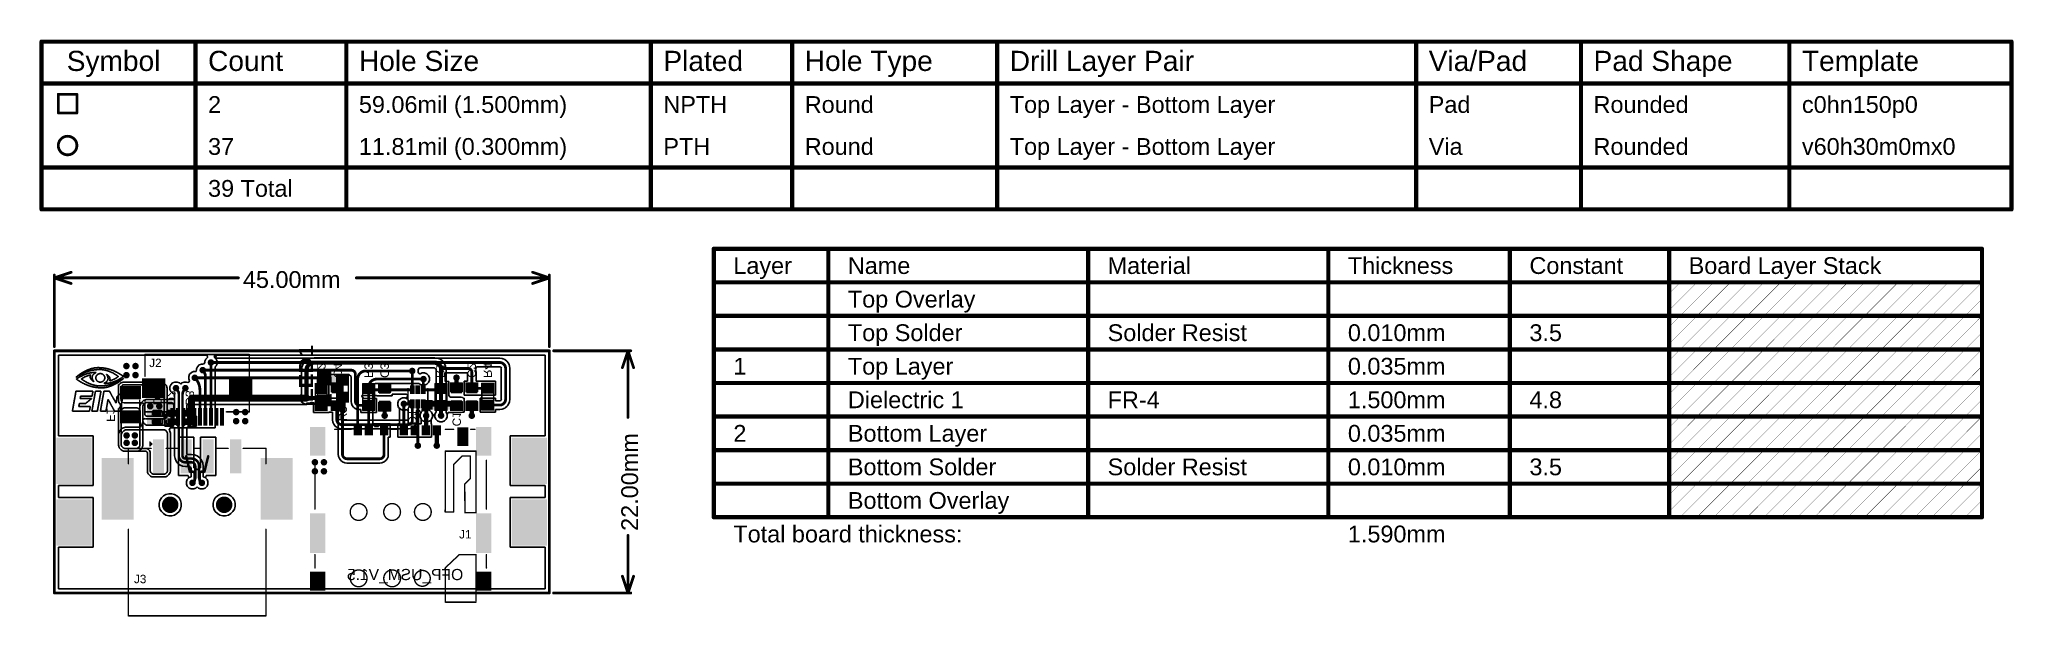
# Model space of a CAD drawing. Header units: inches. Extents: x -0.05 to 7.01, y -0.08 to 1.98.
import ezdxf

# ---------------------------------------------------------------- set-up
doc = ezdxf.new("R2010")
doc.units = ezdxf.units.IN
doc.header["$MEASUREMENT"] = 0
for name, color, linetype in [('Board Outline', 216, 'Continuous'), ('Bottom Layer', 5, 'Continuous'), ('Bottom Overlay', 54, 'Continuous'), ('Bottom Paste', 16, 'Continuous'), ('Bottom Solder', 6, 'Continuous'), ('Dimension', 6, 'Continuous'), ('Drill Drawing', 1, 'Continuous'), ('Fabrication', 76, 'Continuous'), ('Pad Holes', 156, 'Continuous'), ('Top Layer', 1, 'Continuous'), ('Top Overlay', 2, 'Continuous'), ('Top Paste', 8, 'Continuous'), ('Top Solder', 216, 'Continuous'), ('Via Holes', 16, 'Continuous')]:
    doc.layers.add(name, color=color, linetype=linetype)
doc.styles.add('Arial', font='', dxfattribs={"height": 0.2})
doc.styles.add('Arial Black_Bold', font='', dxfattribs={"height": 0.2})
doc.styles.get('Arial').set_extended_font_data('Arial')
doc.styles.get('Arial Black_Bold').set_extended_font_data('Arial Black', bold=True)

msp = doc.modelspace()

# ---------------------------------------------------------------- texts
at = {"layer": 'Bottom Overlay', "style": 'Arial', "text_generation_flag": 2}
for s, p in [('R2', (0.9409, 0.7691)), ('C4', (0.9995, 0.7691)), ('R3', (1.1099, 0.7691)), ('C3', (1.1672, 0.7691)), ('R1', (1.3667, 0.7691)), ('C2', (1.4788, 0.7691)), ('R4', (1.536, 0.7691)), ('D4', (0.3541, 0.6708)), ('D2', (0.4035, 0.6708)), ('D3', (0.4698, 0.6708)), ('F1', (0.187, 0.6122)), ('D1', (1.2664, 0.6026)), ('C1', (1.425, 0.596))]:
    msp.add_text(s, height=0.03, rotation=270, dxfattribs=at).set_placement(p)
msp.add_text('OFP_USM_V1.5', height=0.04, dxfattribs=at).set_placement((1.4633, 0.046))
at = {"layer": 'Dimension', "style": 'Arial'}
msp.add_text('45.00mm', height=0.06, dxfattribs=at).set_placement((0.6749, 1.091))
msp.add_text('22.00mm', height=0.06, rotation=90, dxfattribs=at).set_placement((2.089, 0.2221))
at = {"layer": 'Drill Drawing', "style": 'Arial'}
for s, height, p in [('Symbol', 0.072, (0.0443, 1.867)), ('Count', 0.072, (0.5501, 1.867)), ('Hole Size', 0.072, (1.09, 1.867)), ('Plated', 0.072, (2.1797, 1.867)), ('Hole Type', 0.072, (2.6856, 1.867)), ('Drill Layer Pair', 0.072, (3.4194, 1.867)), ('Via/Pad', 0.072, (4.9189, 1.867)), ('Pad Shape', 0.072, (5.5088, 1.867)), ('Template', 0.072, (6.2546, 1.867)), ('2', 0.06, (0.5501, 1.717)), ('59.06mil (1.500mm)', 0.06, (1.09, 1.717)), ('NPTH', 0.06, (2.1797, 1.717)), ('Round', 0.06, (2.6856, 1.717)), ('Top Layer - Bottom Layer', 0.06, (3.4194, 1.717)), ('Pad', 0.06, (4.9189, 1.717)), ('Rounded', 0.06, (5.5088, 1.717)), ('c0hn150p0', 0.06, (6.2546, 1.717)), ('37', 0.06, (0.5501, 1.567)), ('11.81mil (0.300mm)', 0.06, (1.09, 1.567)), ('PTH', 0.06, (2.1797, 1.567)), ('Round', 0.06, (2.6856, 1.567)), ('Top Layer - Bottom Layer', 0.06, (3.4194, 1.567)), ('Via', 0.06, (4.9189, 1.567)), ('Rounded', 0.06, (5.5088, 1.567)), ('v60h30m0mx0', 0.06, (6.2546, 1.567)), ('39 Total', 0.06, (0.5501, 1.417))]:
    msp.add_text(s, height=height, dxfattribs=at).set_placement(p)
at = {"layer": 'Fabrication', "style": 'Arial'}
for s, p in [('Material', (3.7697, 1.141)), ('Thickness', (4.6295, 1.141)), ('Constant', (5.2793, 1.141)), ('Board Layer Stack', (5.8492, 1.141)), ('Layer', (2.4301, 1.141)), ('Name', (2.84, 1.141)), ('Top Overlay', (2.84, 1.021)), ('Top Solder', (2.84, 0.901)), ('Solder Resist', (3.7697, 0.901)), ('0.010mm', (4.6295, 0.901)), ('3.5', (5.2793, 0.901)), ('1', (2.4301, 0.781)), ('Top Layer', (2.84, 0.781)), ('0.035mm', (4.6295, 0.781)), ('Dielectric 1', (2.84, 0.661)), ('FR-4', (3.7697, 0.661)), ('1.500mm', (4.6295, 0.661)), ('4.8', (5.2793, 0.661)), ('2', (2.4301, 0.541)), ('Bottom Layer', (2.84, 0.541)), ('0.035mm', (4.6295, 0.541)), ('Bottom Solder', (2.84, 0.421)), ('Solder Resist', (3.7697, 0.421)), ('0.010mm', (4.6295, 0.421)), ('3.5', (5.2793, 0.421)), ('Bottom Overlay', (2.84, 0.301)), ('Total board thickness:', (2.4301, 0.181)), ('1.590mm', (4.6295, 0.181))]:
    msp.add_text(s, height=0.06, dxfattribs=at).set_placement(p)
at = {"layer": 'Top Overlay'}
for s, height, style, p in [('LED1', 0.05, 'Arial Black_Bold', (0.9258, 0.6827)), ('R5', 0.03, 'Arial', (1.0472, 0.6145))]:
    msp.add_text(s, height=height, rotation=90, dxfattribs=dict(at, style=style)).set_placement(p)
at = {"layer": 'Top Overlay', "style": 'Arial'}
for s, p in [('J2', (0.3396, 0.808)), ('J1', (1.4488, 0.195)), ('J3', (0.285, 0.035))]:
    msp.add_text(s, height=0.03, dxfattribs=at).set_placement(p)

# ---------------------------------------------------------------- blocks, each defined once
blk = doc.blocks.new('5039600696_1')
at = {"layer": 'Top Layer'}
for points in [[(-0.3209, 0.2813), (-0.2736, 0.2813), (-0.2736, 0.2213), (-0.3209, 0.2213)], [(0.2736, 0.2813), (0.3209, 0.2813), (0.3209, 0.2213), (0.2736, 0.2213)], [(-0.3209, 0.1466), (-0.2736, 0.1466), (-0.2736, 0.0127), (-0.3209, 0.0127)], [(0.2736, 0.1466), (0.3209, 0.1466), (0.3209, 0.0127), (0.2736, 0.0127)], [(-0.3209, -0.2019), (-0.2736, -0.2019), (-0.2736, -0.2964), (-0.3209, -0.2964)], [(0.2736, -0.2019), (0.3209, -0.2019), (0.3209, -0.2964), (0.2736, -0.2964)], [(-0.2382, -0.2365), (-0.2067, -0.2365), (-0.2067, -0.2956), (-0.2382, -0.2956)], [(-0.14, -0.2745), (-0.1183, -0.2745), (-0.1183, -0.3021), (-0.14, -0.3021)], [(-0.1008, -0.2745), (-0.0791, -0.2745), (-0.0791, -0.3021), (-0.1008, -0.3021)], [(-0.0614, -0.2745), (-0.0398, -0.2745), (-0.0398, -0.3021), (-0.0614, -0.3021)], [(-0.022, -0.2745), (-0.0004, -0.2745), (-0.0004, -0.3021), (-0.022, -0.3021)], [(0.0482, -0.2745), (0.0699, -0.2745), (0.0699, -0.3021), (0.0482, -0.3021)], [(0.1035, -0.2745), (0.1252, -0.2745), (0.1252, -0.3021), (0.1035, -0.3021)], [(0.1429, -0.2745), (0.1646, -0.2745), (0.1646, -0.3021), (0.1429, -0.3021)]]:
    blk.add_hatch(color=1, dxfattribs=at).paths.add_polyline_path(points)
at = {"layer": 'Top Paste'}
for points in [[(-0.3209, 0.2813), (-0.2736, 0.2813), (-0.2736, 0.2213), (-0.3209, 0.2213)], [(0.2736, 0.2813), (0.3209, 0.2813), (0.3209, 0.2213), (0.2736, 0.2213)], [(-0.3209, 0.1466), (-0.2736, 0.1466), (-0.2736, 0.0127), (-0.3209, 0.0127)], [(0.2736, 0.1466), (0.3209, 0.1466), (0.3209, 0.0127), (0.2736, 0.0127)], [(-0.3209, -0.2019), (-0.2736, -0.2019), (-0.2736, -0.2964), (-0.3209, -0.2964)], [(0.2736, -0.2019), (0.3209, -0.2019), (0.3209, -0.2964), (0.2736, -0.2964)], [(-0.2382, -0.2365), (-0.2067, -0.2365), (-0.2067, -0.2956), (-0.2382, -0.2956)], [(-0.14, -0.2745), (-0.1183, -0.2745), (-0.1183, -0.3021), (-0.14, -0.3021)], [(-0.1008, -0.2745), (-0.0791, -0.2745), (-0.0791, -0.3021), (-0.1008, -0.3021)], [(-0.0614, -0.2745), (-0.0398, -0.2745), (-0.0398, -0.3021), (-0.0614, -0.3021)], [(-0.022, -0.2745), (-0.0004, -0.2745), (-0.0004, -0.3021), (-0.022, -0.3021)], [(0.0482, -0.2745), (0.0699, -0.2745), (0.0699, -0.3021), (0.0482, -0.3021)], [(0.1035, -0.2745), (0.1252, -0.2745), (0.1252, -0.3021), (0.1035, -0.3021)], [(0.1429, -0.2745), (0.1646, -0.2745), (0.1646, -0.3021), (0.1429, -0.3021)]]:
    blk.add_hatch(color=8, dxfattribs=at).paths.add_polyline_path(points)
at = {"layer": 'Top Solder'}
for points in [[(-0.3249, 0.2853), (-0.2696, 0.2853), (-0.2696, 0.2173), (-0.3249, 0.2173)], [(0.2696, 0.2853), (0.3249, 0.2853), (0.3249, 0.2173), (0.2696, 0.2173)], [(-0.3249, 0.1506), (-0.2696, 0.1506), (-0.2696, 0.0087), (-0.3249, 0.0087)], [(0.2696, 0.1506), (0.3249, 0.1506), (0.3249, 0.0087), (0.2696, 0.0087)], [(-0.3249, -0.1979), (-0.2696, -0.1979), (-0.2696, -0.3004), (-0.3249, -0.3004)], [(0.2696, -0.1979), (0.3249, -0.1979), (0.3249, -0.3004), (0.2696, -0.3004)], [(-0.2422, -0.2325), (-0.2027, -0.2325), (-0.2027, -0.2996), (-0.2422, -0.2996)], [(-0.144, -0.2705), (-0.1143, -0.2705), (-0.1143, -0.3061), (-0.144, -0.3061)], [(-0.1048, -0.2705), (-0.0751, -0.2705), (-0.0751, -0.3061), (-0.1048, -0.3061)], [(-0.0654, -0.2705), (-0.0358, -0.2705), (-0.0358, -0.3061), (-0.0654, -0.3061)], [(-0.026, -0.2705), (0.0036, -0.2705), (0.0036, -0.3061), (-0.026, -0.3061)], [(0.0442, -0.2705), (0.0739, -0.2705), (0.0739, -0.3061), (0.0442, -0.3061)], [(0.0995, -0.2705), (0.1292, -0.2705), (0.1292, -0.3061), (0.0995, -0.3061)], [(0.1389, -0.2705), (0.1686, -0.2705), (0.1686, -0.3061), (0.1389, -0.3061)]]:
    blk.add_hatch(color=216, dxfattribs=at).paths.add_polyline_path(points)
at = {"layer": 'Top Overlay', "const_width": 0.005}
for points in [[(-0.16, 0.326), (-0.27, 0.326)], [(-0.27, 0.321), (-0.27, 0.156)], [(-0.1593, 0.2036), (-0.16, 0.326)], [(-0.307, 0.2036), (-0.307, 0.156)], [(-0.21, 0.156), (-0.27, 0.156)], [(-0.1593, 0.2036), (-0.21, 0.156)], [(0.307, 0.2036), (0.307, 0.156)], [(-0.23, 0.006), (-0.27, 0.006)], [(-0.27, 0.006), (-0.27, -0.214)], [(-0.2293, -0.0964), (-0.23, 0.006)], [(-0.1893, 0.0036), (-0.1893, -0.1664)], [(-0.1593, 0.0036), (-0.1893, 0.0036)], [(-0.1593, 0.0036), (-0.16, -0.214)], [(-0.307, -0.007), (-0.307, -0.181)], [(0.307, -0.007), (0.307, -0.181)], [(-0.2293, -0.0964), (-0.2493, -0.1164)], [(-0.2493, -0.1164), (-0.2493, -0.1964)], [(-0.16, -0.214), (-0.27, -0.214)], [(-0.2193, -0.1964), (-0.2493, -0.1964)], [(-0.1893, -0.1664), (-0.2193, -0.1964)], [(-0.251, -0.292), (-0.266, -0.292)], [(-0.16, -0.2923), (-0.1893, -0.2923)], [(0.0393, -0.2923), (0.01, -0.2923)], [(0.2361, -0.2923), (0.177, -0.2923)]]:
    blk.add_lwpolyline(points, dxfattribs=at)
at = {"layer": 'Top Overlay'}
for points, const_width in [([(-0.2712, 0.326, 1), (-0.2687, 0.326, 1)], 0.0025), ([(-0.2712, 0.321, 1), (-0.2687, 0.321, 1)], 0.0025), ([(-0.1613, 0.326, 1), (-0.1588, 0.326, 1)], 0.0025), ([(-0.1613, 0.326, 1), (-0.1588, 0.326, 1)], 0.0025), ([(-0.0492, 0.2409, 1), (-0.1058, 0.2409, 1)], 0.005), ([(-0.107, 0.2409, 1), (-0.1045, 0.2409, 1)], 0.0025), ([(-0.0505, 0.2409, 1), (-0.048, 0.2409, 1)], 0.0025), ([(0.0605, 0.2409, 1), (0.0005, 0.2409, 1)], 0.005), ([(-0.0008, 0.2409, 1), (0.0017, 0.2409, 1)], 0.0025), ([(0.0592, 0.2409, 1), (0.0617, 0.2409, 1)], 0.0025), ([(0.1804, 0.2409, 1), (0.1204, 0.2409, 1)], 0.005), ([(0.1191, 0.2409, 1), (0.1216, 0.2409, 1)], 0.0025), ([(0.1791, 0.2409, 1), (0.1816, 0.2409, 1)], 0.0025), ([(-0.3083, 0.2036, 1), (-0.3058, 0.2036, 1)], 0.0025), ([(-0.3083, 0.156, 1), (-0.3058, 0.156, 1)], 0.0025), ([(-0.2712, 0.156, 1), (-0.2687, 0.156, 1)], 0.0025), ([(-0.2712, 0.156, 1), (-0.2687, 0.156, 1)], 0.0025), ([(-0.2112, 0.156, 1), (-0.2087, 0.156, 1)], 0.0025), ([(-0.2112, 0.156, 1), (-0.2087, 0.156, 1)], 0.0025), ([(-0.1606, 0.2036, 1), (-0.1581, 0.2036, 1)], 0.0025), ([(-0.1606, 0.2036, 1), (-0.1581, 0.2036, 1)], 0.0025), ([(0.3058, 0.2036, 1), (0.3083, 0.2036, 1)], 0.0025), ([(0.3058, 0.156, 1), (0.3083, 0.156, 1)], 0.0025), ([(-0.2712, 0.006, 1), (-0.2687, 0.006, 1)], 0.0025), ([(-0.2712, 0.006, 1), (-0.2687, 0.006, 1)], 0.0025), ([(-0.2313, 0.006, 1), (-0.2288, 0.006, 1)], 0.0025), ([(-0.2313, 0.006, 1), (-0.2288, 0.006, 1)], 0.0025), ([(-0.1906, 0.0036, 1), (-0.1881, 0.0036, 1)], 0.0025), ([(-0.1906, 0.0036, 1), (-0.1881, 0.0036, 1)], 0.0025), ([(-0.1606, 0.0036, 1), (-0.1581, 0.0036, 1)], 0.0025), ([(-0.1606, 0.0036, 1), (-0.1581, 0.0036, 1)], 0.0025), ([(-0.0493, 0.0036, 1), (-0.1093, 0.0036, 1)], 0.005), ([(-0.1106, 0.0036, 1), (-0.1081, 0.0036, 1)], 0.0025), ([(-0.0506, 0.0036, 1), (-0.0481, 0.0036, 1)], 0.0025), ([(0.0607, 0.0036, 1), (0.0007, 0.0036, 1)], 0.005), ([(-0.0006, 0.0036, 1), (0.0019, 0.0036, 1)], 0.0025), ([(0.0594, 0.0036, 1), (0.0619, 0.0036, 1)], 0.0025), ([(0.1807, 0.0036, 1), (0.1207, 0.0036, 1)], 0.005), ([(0.1194, 0.0036, 1), (0.1219, 0.0036, 1)], 0.0025), ([(0.1794, 0.0036, 1), (0.1819, 0.0036, 1)], 0.0025), ([(-0.3083, -0.007, 1), (-0.3058, -0.007, 1)], 0.0025), ([(0.3058, -0.007, 1), (0.3083, -0.007, 1)], 0.0025), ([(-0.2506, -0.1164, 1), (-0.2481, -0.1164, 1)], 0.0025), ([(-0.2506, -0.1164, 1), (-0.2481, -0.1164, 1)], 0.0025), ([(-0.2306, -0.0964, 1), (-0.2281, -0.0964, 1)], 0.0025), ([(-0.2306, -0.0964, 1), (-0.2281, -0.0964, 1)], 0.0025), ([(-0.3083, -0.181, 1), (-0.3058, -0.181, 1)], 0.0025), ([(-0.2712, -0.214, 1), (-0.2687, -0.214, 1)], 0.0025), ([(-0.2712, -0.214, 1), (-0.2687, -0.214, 1)], 0.0025), ([(-0.2506, -0.1964, 1), (-0.2481, -0.1964, 1)], 0.0025), ([(-0.2506, -0.1964, 1), (-0.2481, -0.1964, 1)], 0.0025), ([(-0.2206, -0.1964, 1), (-0.2181, -0.1964, 1)], 0.0025), ([(-0.2206, -0.1964, 1), (-0.2181, -0.1964, 1)], 0.0025), ([(-0.1906, -0.1664, 1), (-0.1881, -0.1664, 1)], 0.0025), ([(-0.1906, -0.1664, 1), (-0.1881, -0.1664, 1)], 0.0025), ([(-0.1613, -0.214, 1), (-0.1588, -0.214, 1)], 0.0025), ([(-0.1613, -0.214, 1), (-0.1588, -0.214, 1)], 0.0025), ([(0.3058, -0.181, 1), (0.3083, -0.181, 1)], 0.0025), ([(-0.2672, -0.292, 1), (-0.2647, -0.292, 1)], 0.0025), ([(-0.2522, -0.292, 1), (-0.2497, -0.292, 1)], 0.0025), ([(-0.1906, -0.2923, 1), (-0.1881, -0.2923, 1)], 0.0025), ([(-0.1613, -0.2923, 1), (-0.1588, -0.2923, 1)], 0.0025), ([(0.0088, -0.2923, 1), (0.0112, -0.2923, 1)], 0.0025), ([(0.0381, -0.2923, 1), (0.0406, -0.2923, 1)], 0.0025), ([(0.1757, -0.2923, 1), (0.1782, -0.2923, 1)], 0.0025), ([(0.2348, -0.2923, 1), (0.2373, -0.2923, 1)], 0.0025)]:
    blk.add_lwpolyline(points, format="xyb", close=True, dxfattribs=dict(at, const_width=const_width))
blk = doc.blocks.new('HX0_5_10P_XJH2_0_043_2')
at = {"layer": 'Top Layer'}
for points in [[(-0.0935, 0.0807), (-0.0837, 0.0807), (-0.0837, 0.0217), (-0.0935, 0.0217)], [(-0.0738, 0.0807), (-0.064, 0.0807), (-0.064, 0.0217), (-0.0738, 0.0217)], [(-0.0541, 0.0807), (-0.0443, 0.0807), (-0.0443, 0.0217), (-0.0541, 0.0217)], [(-0.0344, 0.0807), (-0.0246, 0.0807), (-0.0246, 0.0217), (-0.0344, 0.0217)], [(-0.0148, 0.0807), (-0.0049, 0.0807), (-0.0049, 0.0217), (-0.0148, 0.0217)], [(0.0049, 0.0807), (0.0148, 0.0807), (0.0148, 0.0217), (0.0049, 0.0217)], [(0.0246, 0.0807), (0.0344, 0.0807), (0.0344, 0.0217), (0.0246, 0.0217)], [(0.0443, 0.0807), (0.0541, 0.0807), (0.0541, 0.0217), (0.0443, 0.0217)], [(0.064, 0.0807), (0.0738, 0.0807), (0.0738, 0.0217), (0.064, 0.0217)], [(0.0837, 0.0807), (0.0935, 0.0807), (0.0935, 0.0217), (0.0837, 0.0217)], [(-0.1949, -0.0177), (-0.1161, -0.0177), (-0.1161, -0.0846), (-0.1949, -0.0846)], [(0.1161, -0.0177), (0.1949, -0.0177), (0.1949, -0.0846), (0.1161, -0.0846)]]:
    blk.add_hatch(color=1, dxfattribs=at).paths.add_polyline_path(points)
at = {"layer": 'Top Paste'}
for points in [[(-0.0935, 0.0807), (-0.0837, 0.0807), (-0.0837, 0.0217), (-0.0935, 0.0217)], [(-0.0738, 0.0807), (-0.064, 0.0807), (-0.064, 0.0217), (-0.0738, 0.0217)], [(-0.0541, 0.0807), (-0.0443, 0.0807), (-0.0443, 0.0217), (-0.0541, 0.0217)], [(-0.0344, 0.0807), (-0.0246, 0.0807), (-0.0246, 0.0217), (-0.0344, 0.0217)], [(-0.0148, 0.0807), (-0.0049, 0.0807), (-0.0049, 0.0217), (-0.0148, 0.0217)], [(0.0049, 0.0807), (0.0148, 0.0807), (0.0148, 0.0217), (0.0049, 0.0217)], [(0.0246, 0.0807), (0.0344, 0.0807), (0.0344, 0.0217), (0.0246, 0.0217)], [(0.0443, 0.0807), (0.0541, 0.0807), (0.0541, 0.0217), (0.0443, 0.0217)], [(0.064, 0.0807), (0.0738, 0.0807), (0.0738, 0.0217), (0.064, 0.0217)], [(0.0837, 0.0807), (0.0935, 0.0807), (0.0935, 0.0217), (0.0837, 0.0217)], [(-0.1949, -0.0177), (-0.1161, -0.0177), (-0.1161, -0.0846), (-0.1949, -0.0846)], [(0.1161, -0.0177), (0.1949, -0.0177), (0.1949, -0.0846), (0.1161, -0.0846)]]:
    blk.add_hatch(color=8, dxfattribs=at).paths.add_polyline_path(points)
at = {"layer": 'Top Solder'}
for points in [[(-0.0955, 0.0827), (-0.0817, 0.0827), (-0.0817, 0.0197), (-0.0955, 0.0197)], [(-0.0758, 0.0827), (-0.062, 0.0827), (-0.062, 0.0197), (-0.0758, 0.0197)], [(-0.0561, 0.0827), (-0.0423, 0.0827), (-0.0423, 0.0197), (-0.0561, 0.0197)], [(-0.0364, 0.0827), (-0.0226, 0.0827), (-0.0226, 0.0197), (-0.0364, 0.0197)], [(-0.0168, 0.0827), (-0.0029, 0.0827), (-0.0029, 0.0197), (-0.0168, 0.0197)], [(0.0029, 0.0827), (0.0168, 0.0827), (0.0168, 0.0197), (0.0029, 0.0197)], [(0.0226, 0.0827), (0.0364, 0.0827), (0.0364, 0.0197), (0.0226, 0.0197)], [(0.0423, 0.0827), (0.0561, 0.0827), (0.0561, 0.0197), (0.0423, 0.0197)], [(0.062, 0.0827), (0.0758, 0.0827), (0.0758, 0.0197), (0.062, 0.0197)], [(0.0817, 0.0827), (0.0955, 0.0827), (0.0955, 0.0197), (0.0817, 0.0197)], [(-0.1969, -0.0157), (-0.1141, -0.0157), (-0.1141, -0.0866), (-0.1969, -0.0866)], [(0.1141, -0.0157), (0.1969, -0.0157), (0.1969, -0.0866), (0.1141, -0.0866)]]:
    blk.add_hatch(color=216, dxfattribs=at).paths.add_polyline_path(points)
at = {"layer": 'Top Overlay'}
for points, const_width in [([(-0.1047, 0.0335), (-0.1867, 0.0335)], 0.005), ([(-0.1867, -0.0086), (-0.1867, 0.0335)], 0.005), ([(0.1867, 0.0335), (0.1046, 0.0335)], 0.005), ([(0.1161, 0.0572), (0.1101, 0.0512)], 0.01), ([(0.1161, 0.0452), (0.1101, 0.0512)], 0.01), ([(0.1161, 0.0572), (0.1161, 0.0452)], 0.01), ([(0.1867, 0.0335), (0.1867, -0.0086)], 0.005), ([(-0.1867, -0.0937), (-0.1867, -0.1715)], 0.005), ([(0.1867, -0.1715), (0.1867, -0.0937)], 0.005), ([(0.1867, -0.1715), (-0.1867, -0.1715)], 0.005)]:
    blk.add_lwpolyline(points, dxfattribs=dict(at, const_width=const_width))
for points, const_width in [([(-0.188, 0.0335, 1), (-0.1855, 0.0335, 1)], 0.0025), ([(-0.188, 0.0335, 1), (-0.1855, 0.0335, 1)], 0.0025), ([(-0.106, 0.0335, 1), (-0.1035, 0.0335, 1)], 0.0025), ([(0.1033, 0.0335, 1), (0.1058, 0.0335, 1)], 0.0025), ([(0.1076, 0.0512, 1), (0.1126, 0.0512, 1)], 0.005), ([(0.1076, 0.0512, 1), (0.1126, 0.0512, 1)], 0.005), ([(0.1136, 0.0572, 1), (0.1186, 0.0572, 1)], 0.005), ([(0.1136, 0.0572, 1), (0.1186, 0.0572, 1)], 0.005), ([(0.1136, 0.0452, 1), (0.1186, 0.0452, 1)], 0.005), ([(0.1136, 0.0452, 1), (0.1186, 0.0452, 1)], 0.005), ([(0.1855, 0.0335, 1), (0.188, 0.0335, 1)], 0.0025), ([(0.1855, 0.0335, 1), (0.188, 0.0335, 1)], 0.0025), ([(-0.188, -0.0086, 1), (-0.1855, -0.0086, 1)], 0.0025), ([(0.1855, -0.0086, 1), (0.188, -0.0086, 1)], 0.0025), ([(-0.188, -0.0937, 1), (-0.1855, -0.0937, 1)], 0.0025), ([(0.1855, -0.0937, 1), (0.188, -0.0937, 1)], 0.0025), ([(-0.188, -0.1715, 1), (-0.1855, -0.1715, 1)], 0.0025), ([(-0.188, -0.1715, 1), (-0.1855, -0.1715, 1)], 0.0025), ([(0.1855, -0.1715, 1), (0.188, -0.1715, 1)], 0.0025), ([(0.1855, -0.1715, 1), (0.188, -0.1715, 1)], 0.0025)]:
    blk.add_lwpolyline(points, format="xyb", close=True, dxfattribs=dict(at, const_width=const_width))
blk = doc.blocks.new('R___0603_B_3')
at = {"layer": 'Bottom Layer'}
for points in [[(-0.045, -0.0175), (-0.045, 0.0175), (-0.015, 0.0175), (-0.015, -0.0175)], [(0.015, -0.0175), (0.015, 0.0175), (0.045, 0.0175), (0.045, -0.0175)]]:
    blk.add_hatch(color=5, dxfattribs=at).paths.add_polyline_path(points)
at = {"layer": 'Bottom Paste'}
for points in [[(-0.045, -0.0175), (-0.045, 0.0175), (-0.015, 0.0175), (-0.015, -0.0175)], [(0.015, -0.0175), (0.015, 0.0175), (0.045, 0.0175), (0.045, -0.0175)]]:
    blk.add_hatch(color=16, dxfattribs=at).paths.add_polyline_path(points)
at = {"layer": 'Bottom Solder'}
for points in [[(-0.049, -0.0215), (-0.049, 0.0215), (-0.011, 0.0215), (-0.011, -0.0215)], [(0.011, -0.0215), (0.011, 0.0215), (0.049, 0.0215), (0.049, -0.0215)]]:
    blk.add_hatch(color=6, dxfattribs=at).paths.add_polyline_path(points)
at = {"layer": 'Bottom Overlay', "const_width": 0.005}
for points in [[(-0.048, 0.021), (-0.048, -0.021)], [(-0.048, 0.021), (0.048, 0.021)], [(0.048, 0.021), (0.048, -0.021)], [(-0.048, -0.021), (0.048, -0.021)]]:
    blk.add_lwpolyline(points, dxfattribs=at)
at = {"layer": 'Bottom Overlay', "const_width": 0.0025}
for points in [[(-0.04925, 0.021, 1), (-0.04675, 0.021, 1)], [(-0.04925, 0.021, 1), (-0.04675, 0.021, 1)], [(0.04675, 0.021, 1), (0.04925, 0.021, 1)], [(0.04675, 0.021, 1), (0.04925, 0.021, 1)], [(-0.04925, -0.021, 1), (-0.04675, -0.021, 1)], [(-0.04925, -0.021, 1), (-0.04675, -0.021, 1)], [(0.04675, -0.021, 1), (0.04925, -0.021, 1)], [(0.04675, -0.021, 1), (0.04925, -0.021, 1)]]:
    blk.add_lwpolyline(points, format="xyb", close=True, dxfattribs=at)
blk = doc.blocks.new('R___0603_4')
at = {"layer": 'Top Layer'}
for points in [[(-0.015, 0.0175), (-0.015, -0.0175), (-0.045, -0.0175), (-0.045, 0.0175)], [(0.045, 0.0175), (0.045, -0.0175), (0.015, -0.0175), (0.015, 0.0175)]]:
    blk.add_hatch(color=1, dxfattribs=at).paths.add_polyline_path(points)
at = {"layer": 'Top Paste'}
for points in [[(-0.015, 0.0175), (-0.015, -0.0175), (-0.045, -0.0175), (-0.045, 0.0175)], [(0.045, 0.0175), (0.045, -0.0175), (0.015, -0.0175), (0.015, 0.0175)]]:
    blk.add_hatch(color=8, dxfattribs=at).paths.add_polyline_path(points)
at = {"layer": 'Top Solder'}
for points in [[(-0.011, 0.0215), (-0.011, -0.0215), (-0.049, -0.0215), (-0.049, 0.0215)], [(0.049, 0.0215), (0.049, -0.0215), (0.011, -0.0215), (0.011, 0.0215)]]:
    blk.add_hatch(color=216, dxfattribs=at).paths.add_polyline_path(points)
at = {"layer": 'Top Overlay', "const_width": 0.005}
for points in [[(-0.048, -0.021), (-0.048, 0.021)], [(0.048, 0.021), (-0.048, 0.021)], [(0.048, -0.021), (0.048, 0.021)], [(0.048, -0.021), (-0.048, -0.021)]]:
    blk.add_lwpolyline(points, dxfattribs=at)
at = {"layer": 'Top Overlay', "const_width": 0.0025}
for points in [[(-0.04925, 0.021, 1), (-0.04675, 0.021, 1)], [(-0.04925, 0.021, 1), (-0.04675, 0.021, 1)], [(0.04675, 0.021, 1), (0.04925, 0.021, 1)], [(0.04675, 0.021, 1), (0.04925, 0.021, 1)], [(-0.04925, -0.021, 1), (-0.04675, -0.021, 1)], [(-0.04925, -0.021, 1), (-0.04675, -0.021, 1)], [(0.04675, -0.021, 1), (0.04925, -0.021, 1)], [(0.04675, -0.021, 1), (0.04925, -0.021, 1)]]:
    blk.add_lwpolyline(points, format="xyb", close=True, dxfattribs=at)
blk = doc.blocks.new('R___0603_B_5')
at = {"layer": 'Bottom Layer'}
for points in [[(-0.045, -0.0175), (-0.045, 0.0175), (-0.015, 0.0175), (-0.015, -0.0175)], [(0.015, -0.0175), (0.015, 0.0175), (0.045, 0.0175), (0.045, -0.0175)]]:
    blk.add_hatch(color=5, dxfattribs=at).paths.add_polyline_path(points)
at = {"layer": 'Bottom Paste'}
for points in [[(-0.045, -0.0175), (-0.045, 0.0175), (-0.015, 0.0175), (-0.015, -0.0175)], [(0.015, -0.0175), (0.015, 0.0175), (0.045, 0.0175), (0.045, -0.0175)]]:
    blk.add_hatch(color=16, dxfattribs=at).paths.add_polyline_path(points)
at = {"layer": 'Bottom Solder'}
for points in [[(-0.049, -0.0215), (-0.049, 0.0215), (-0.011, 0.0215), (-0.011, -0.0215)], [(0.011, -0.0215), (0.011, 0.0215), (0.049, 0.0215), (0.049, -0.0215)]]:
    blk.add_hatch(color=6, dxfattribs=at).paths.add_polyline_path(points)
at = {"layer": 'Bottom Overlay', "const_width": 0.005}
for points in [[(-0.048, 0.021), (-0.048, -0.021)], [(-0.048, 0.021), (0.048, 0.021)], [(0.048, 0.021), (0.048, -0.021)], [(-0.048, -0.021), (0.048, -0.021)]]:
    blk.add_lwpolyline(points, dxfattribs=at)
at = {"layer": 'Bottom Overlay', "const_width": 0.0025}
for points in [[(-0.04925, 0.021, 1), (-0.04675, 0.021, 1)], [(-0.04925, 0.021, 1), (-0.04675, 0.021, 1)], [(0.04675, 0.021, 1), (0.04925, 0.021, 1)], [(0.04675, 0.021, 1), (0.04925, 0.021, 1)], [(-0.04925, -0.021, 1), (-0.04675, -0.021, 1)], [(-0.04925, -0.021, 1), (-0.04675, -0.021, 1)], [(0.04675, -0.021, 1), (0.04925, -0.021, 1)], [(0.04675, -0.021, 1), (0.04925, -0.021, 1)]]:
    blk.add_lwpolyline(points, format="xyb", close=True, dxfattribs=at)
blk = doc.blocks.new('R___0603_B_6')
at = {"layer": 'Bottom Layer'}
for points in [[(-0.045, -0.0175), (-0.045, 0.0175), (-0.015, 0.0175), (-0.015, -0.0175)], [(0.015, -0.0175), (0.015, 0.0175), (0.045, 0.0175), (0.045, -0.0175)]]:
    blk.add_hatch(color=5, dxfattribs=at).paths.add_polyline_path(points)
at = {"layer": 'Bottom Paste'}
for points in [[(-0.045, -0.0175), (-0.045, 0.0175), (-0.015, 0.0175), (-0.015, -0.0175)], [(0.015, -0.0175), (0.015, 0.0175), (0.045, 0.0175), (0.045, -0.0175)]]:
    blk.add_hatch(color=16, dxfattribs=at).paths.add_polyline_path(points)
at = {"layer": 'Bottom Solder'}
for points in [[(-0.049, -0.0215), (-0.049, 0.0215), (-0.011, 0.0215), (-0.011, -0.0215)], [(0.011, -0.0215), (0.011, 0.0215), (0.049, 0.0215), (0.049, -0.0215)]]:
    blk.add_hatch(color=6, dxfattribs=at).paths.add_polyline_path(points)
at = {"layer": 'Bottom Overlay', "const_width": 0.005}
for points in [[(-0.048, -0.021), (-0.048, 0.021)], [(0.048, 0.021), (-0.048, 0.021)], [(0.048, -0.021), (0.048, 0.021)], [(0.048, -0.021), (-0.048, -0.021)]]:
    blk.add_lwpolyline(points, dxfattribs=at)
at = {"layer": 'Bottom Overlay', "const_width": 0.0025}
for points in [[(-0.04925, 0.021, 1), (-0.04675, 0.021, 1)], [(-0.04925, 0.021, 1), (-0.04675, 0.021, 1)], [(0.04675, 0.021, 1), (0.04925, 0.021, 1)], [(0.04675, 0.021, 1), (0.04925, 0.021, 1)], [(-0.04925, -0.021, 1), (-0.04675, -0.021, 1)], [(-0.04925, -0.021, 1), (-0.04675, -0.021, 1)], [(0.04675, -0.021, 1), (0.04925, -0.021, 1)], [(0.04675, -0.021, 1), (0.04925, -0.021, 1)]]:
    blk.add_lwpolyline(points, format="xyb", close=True, dxfattribs=at)
blk = doc.blocks.new('R___0603_B_7')
at = {"layer": 'Bottom Layer'}
for points in [[(-0.045, -0.0175), (-0.045, 0.0175), (-0.015, 0.0175), (-0.015, -0.0175)], [(0.015, -0.0175), (0.015, 0.0175), (0.045, 0.0175), (0.045, -0.0175)]]:
    blk.add_hatch(color=5, dxfattribs=at).paths.add_polyline_path(points)
at = {"layer": 'Bottom Paste'}
for points in [[(-0.045, -0.0175), (-0.045, 0.0175), (-0.015, 0.0175), (-0.015, -0.0175)], [(0.015, -0.0175), (0.015, 0.0175), (0.045, 0.0175), (0.045, -0.0175)]]:
    blk.add_hatch(color=16, dxfattribs=at).paths.add_polyline_path(points)
at = {"layer": 'Bottom Solder'}
for points in [[(-0.049, -0.0215), (-0.049, 0.0215), (-0.011, 0.0215), (-0.011, -0.0215)], [(0.011, -0.0215), (0.011, 0.0215), (0.049, 0.0215), (0.049, -0.0215)]]:
    blk.add_hatch(color=6, dxfattribs=at).paths.add_polyline_path(points)
at = {"layer": 'Bottom Overlay', "const_width": 0.005}
for points in [[(-0.048, -0.021), (-0.048, 0.021)], [(0.048, 0.021), (-0.048, 0.021)], [(0.048, -0.021), (0.048, 0.021)], [(0.048, -0.021), (-0.048, -0.021)]]:
    blk.add_lwpolyline(points, dxfattribs=at)
at = {"layer": 'Bottom Overlay', "const_width": 0.0025}
for points in [[(-0.04925, 0.021, 1), (-0.04675, 0.021, 1)], [(-0.04925, 0.021, 1), (-0.04675, 0.021, 1)], [(0.04675, 0.021, 1), (0.04925, 0.021, 1)], [(0.04675, 0.021, 1), (0.04925, 0.021, 1)], [(-0.04925, -0.021, 1), (-0.04675, -0.021, 1)], [(-0.04925, -0.021, 1), (-0.04675, -0.021, 1)], [(0.04675, -0.021, 1), (0.04925, -0.021, 1)], [(0.04675, -0.021, 1), (0.04925, -0.021, 1)]]:
    blk.add_lwpolyline(points, format="xyb", close=True, dxfattribs=at)
blk = doc.blocks.new('LED_0603_8')
at = {"layer": 'Top Layer'}
for points in [[(-0.0394, 0.0197), (-0.0197, 0.0197), (-0.0197, -0.0197), (-0.0394, -0.0197)], [(0.0197, 0.0197), (0.0394, 0.0197), (0.0394, -0.0197), (0.0197, -0.0197)]]:
    blk.add_hatch(color=1, dxfattribs=at).paths.add_polyline_path(points)
at = {"layer": 'Top Overlay'}
blk.add_hatch(color=2, dxfattribs=at).paths.add_polyline_path([(0.044, -0.026), (0.069, -0.026), (0.069, 0.026), (0.044, 0.026)])
at = {"layer": 'Top Paste'}
for points in [[(-0.0394, 0.0197), (-0.0197, 0.0197), (-0.0197, -0.0197), (-0.0394, -0.0197)], [(0.0197, 0.0197), (0.0394, 0.0197), (0.0394, -0.0197), (0.0197, -0.0197)]]:
    blk.add_hatch(color=8, dxfattribs=at).paths.add_polyline_path(points)
at = {"layer": 'Top Solder'}
for points in [[(-0.0434, 0.0237), (-0.0157, 0.0237), (-0.0157, -0.0237), (-0.0434, -0.0237)], [(0.0157, 0.0237), (0.0434, 0.0237), (0.0434, -0.0237), (0.0157, -0.0237)]]:
    blk.add_hatch(color=216, dxfattribs=at).paths.add_polyline_path(points)
at = {"layer": 'Top Overlay', "const_width": 0.005}
for points in [[(-0.044, 0.024), (-0.044, -0.024)], [(-0.044, 0.024), (-0.017, 0.024)], [(0.017, 0.024), (0.044, 0.024)], [(0.044, 0.024), (0.044, -0.024)], [(-0.017, -0.024), (-0.044, -0.024)], [(0.017, -0.024), (0.044, -0.024)]]:
    blk.add_lwpolyline(points, dxfattribs=at)
at = {"layer": 'Top Overlay', "const_width": 0.0025}
for points in [[(-0.0452, 0.024, 1), (-0.0428, 0.024, 1)], [(-0.0452, 0.024, 1), (-0.0428, 0.024, 1)], [(-0.0182, 0.024, 1), (-0.0158, 0.024, 1)], [(0.0158, 0.024, 1), (0.0182, 0.024, 1)], [(0.0428, 0.024, 1), (0.0453, 0.024, 1)], [(0.0428, 0.024, 1), (0.0453, 0.024, 1)], [(-0.0452, -0.024, 1), (-0.0428, -0.024, 1)], [(-0.0452, -0.024, 1), (-0.0428, -0.024, 1)], [(-0.0182, -0.024, 1), (-0.0158, -0.024, 1)], [(0.0158, -0.024, 1), (0.0182, -0.024, 1)], [(0.0428, -0.024, 1), (0.0453, -0.024, 1)], [(0.0428, -0.024, 1), (0.0453, -0.024, 1)]]:
    blk.add_lwpolyline(points, format="xyb", close=True, dxfattribs=at)
at = {"layer": 'Top Overlay', "style": 'Arial Black_Bold'}
blk.add_text('LED1', height=0.05, dxfattribs=at).set_placement((-0.044, 0.04))
blk = doc.blocks.new('USB_234_BCW_9')
at = {"layer": 'Bottom Solder'}
h = blk.add_hatch(color=6, dxfattribs=at)
edge = h.paths.add_edge_path()
edge.add_arc((-0.0965, -0.0866), 0.004, 0, 360)
h = blk.add_hatch(color=6, dxfattribs=at)
edge = h.paths.add_edge_path()
edge.add_arc((0.0965, -0.0866), 0.004, 0, 360)
at = {"layer": 'Pad Holes'}
h = blk.add_hatch(color=7, dxfattribs=at)
edge = h.paths.add_edge_path()
edge.add_arc((-0.0965, -0.0866), 0.0295, 0, 360)
h = blk.add_hatch(color=7, dxfattribs=at)
edge = h.paths.add_edge_path()
edge.add_arc((0.0965, -0.0866), 0.0295, 0, 360)
at = {"layer": 'Top Layer'}
for points in [[(-0.1555, 0.1457), (-0.1201, 0.1457), (-0.1201, 0.0276), (-0.1555, 0.0276)], [(-0.0571, 0.1457), (-0.0217, 0.1457), (-0.0217, 0.0276), (-0.0571, 0.0276)], [(0.0217, 0.1457), (0.0571, 0.1457), (0.0571, 0.0276), (0.0217, 0.0276)], [(0.1201, 0.1457), (0.1555, 0.1457), (0.1555, 0.0276), (0.1201, 0.0276)], [(-0.3396, 0.0782), (-0.2296, 0.0782), (-0.2296, -0.1384), (-0.3396, -0.1384)], [(0.2296, 0.0782), (0.3396, 0.0782), (0.3396, -0.1384), (0.2296, -0.1384)]]:
    blk.add_hatch(color=1, dxfattribs=at).paths.add_polyline_path(points)
at = {"layer": 'Top Paste'}
for points in [[(-0.1555, 0.1457), (-0.1201, 0.1457), (-0.1201, 0.0276), (-0.1555, 0.0276)], [(-0.0571, 0.1457), (-0.0217, 0.1457), (-0.0217, 0.0276), (-0.0571, 0.0276)], [(0.0217, 0.1457), (0.0571, 0.1457), (0.0571, 0.0276), (0.0217, 0.0276)], [(0.1201, 0.1457), (0.1555, 0.1457), (0.1555, 0.0276), (0.1201, 0.0276)], [(-0.3396, 0.0782), (-0.2296, 0.0782), (-0.2296, -0.1384), (-0.3396, -0.1384)], [(0.2296, 0.0782), (0.3396, 0.0782), (0.3396, -0.1384), (0.2296, -0.1384)]]:
    blk.add_hatch(color=8, dxfattribs=at).paths.add_polyline_path(points)
at = {"layer": 'Top Solder'}
for points in [[(-0.1575, 0.1477), (-0.1181, 0.1477), (-0.1181, 0.0256), (-0.1575, 0.0256)], [(-0.0591, 0.1477), (-0.0197, 0.1477), (-0.0197, 0.0256), (-0.0591, 0.0256)], [(0.0197, 0.1477), (0.0591, 0.1477), (0.0591, 0.0256), (0.0197, 0.0256)], [(0.1181, 0.1477), (0.1575, 0.1477), (0.1575, 0.0256), (0.1181, 0.0256)], [(-0.3416, 0.0802), (-0.2276, 0.0802), (-0.2276, -0.1404), (-0.3416, -0.1404)], [(0.2276, 0.0802), (0.3416, 0.0802), (0.3416, -0.1404), (0.2276, -0.1404)]]:
    blk.add_hatch(color=216, dxfattribs=at).paths.add_polyline_path(points)
h = blk.add_hatch(color=216, dxfattribs=at)
edge = h.paths.add_edge_path()
edge.add_arc((-0.0965, -0.0866), 0.004, 0, 360)
h = blk.add_hatch(color=216, dxfattribs=at)
edge = h.paths.add_edge_path()
edge.add_arc((0.0965, -0.0866), 0.004, 0, 360)
at = {"layer": 'Top Overlay', "const_width": 0.005}
for points in [[(-0.2461, 0.0603), (-0.2461, 0.1148)], [(-0.2461, 0.1148), (-0.1646, 0.1148)], [(-0.169, 0.138), (-0.162, 0.131)], [(-0.169, 0.124), (-0.169, 0.138)], [(-0.169, 0.124), (-0.162, 0.131)], [(-0.111, 0.1148), (-0.0662, 0.1148)], [(-0.0126, 0.1148), (0.0126, 0.1148)], [(0.0662, 0.1148), (0.111, 0.1148)], [(0.1646, 0.1148), (0.2461, 0.1148)], [(0.1646, 0.1148), (0.2, 0.1148)], [(0.2461, 0.0603), (0.2461, 0.1148)], [(-0.2461, -0.4837), (-0.2461, -0.1745)], [(0.2461, -0.4837), (0.2461, -0.1745)], [(-0.2461, -0.4837), (0.2461, -0.4837)]]:
    blk.add_lwpolyline(points, dxfattribs=at)
at = {"layer": 'Top Overlay', "const_width": 0.0025}
for points in [[(-0.2473, 0.1148, 1), (-0.2448, 0.1148, 1)], [(-0.2473, 0.1148, 1), (-0.2448, 0.1148, 1)], [(-0.1703, 0.138, 1), (-0.1678, 0.138, 1)], [(-0.1703, 0.138, 1), (-0.1678, 0.138, 1)], [(-0.1703, 0.124, 1), (-0.1678, 0.124, 1)], [(-0.1703, 0.124, 1), (-0.1678, 0.124, 1)], [(-0.1659, 0.1148, 1), (-0.1634, 0.1148, 1)], [(-0.1633, 0.131, 1), (-0.1608, 0.131, 1)], [(-0.1633, 0.131, 1), (-0.1608, 0.131, 1)], [(-0.1122, 0.1148, 1), (-0.1097, 0.1148, 1)], [(-0.0674, 0.1148, 1), (-0.0649, 0.1148, 1)], [(-0.0138, 0.1148, 1), (-0.0113, 0.1148, 1)], [(0.0113, 0.1148, 1), (0.0138, 0.1148, 1)], [(0.0649, 0.1148, 1), (0.0674, 0.1148, 1)], [(0.1097, 0.1148, 1), (0.1122, 0.1148, 1)], [(0.1634, 0.1148, 1), (0.1659, 0.1148, 1)], [(0.1634, 0.1148, 1), (0.1659, 0.1148, 1)], [(0.1988, 0.1148, 1), (0.2013, 0.1148, 1)], [(0.2448, 0.1148, 1), (0.2473, 0.1148, 1)], [(0.2448, 0.1148, 1), (0.2473, 0.1148, 1)], [(-0.2473, 0.0603, 1), (-0.2448, 0.0603, 1)], [(0.2448, 0.0603, 1), (0.2473, 0.0603, 1)], [(-0.2473, -0.1745, 1), (-0.2448, -0.1745, 1)], [(0.2448, -0.1745, 1), (0.2473, -0.1745, 1)], [(-0.2473, -0.4837, 1), (-0.2448, -0.4837, 1)], [(-0.2473, -0.4837, 1), (-0.2448, -0.4837, 1)], [(0.2448, -0.4837, 1), (0.2473, -0.4837, 1)], [(0.2448, -0.4837, 1), (0.2473, -0.4837, 1)]]:
    blk.add_lwpolyline(points, format="xyb", close=True, dxfattribs=at)
blk = doc.blocks.new('F____0805_B_10')
at = {"layer": 'Bottom Layer'}
for points in [[(-0.0236, -0.0335), (-0.063, -0.0335), (-0.063, 0.0335), (-0.0236, 0.0335)], [(0.063, -0.0335), (0.0236, -0.0335), (0.0236, 0.0335), (0.063, 0.0335)]]:
    blk.add_hatch(color=5, dxfattribs=at).paths.add_polyline_path(points)
at = {"layer": 'Bottom Paste'}
for points in [[(-0.0236, -0.0335), (-0.063, -0.0335), (-0.063, 0.0335), (-0.0236, 0.0335)], [(0.063, -0.0335), (0.0236, -0.0335), (0.0236, 0.0335), (0.063, 0.0335)]]:
    blk.add_hatch(color=16, dxfattribs=at).paths.add_polyline_path(points)
at = {"layer": 'Bottom Solder'}
for points in [[(-0.0196, -0.0375), (-0.067, -0.0375), (-0.067, 0.0375), (-0.0196, 0.0375)], [(0.067, -0.0375), (0.0196, -0.0375), (0.0196, 0.0375), (0.067, 0.0375)]]:
    blk.add_hatch(color=6, dxfattribs=at).paths.add_polyline_path(points)
at = {"layer": 'Bottom Overlay', "const_width": 0.005}
for points in [[(-0.016, 0.032), (0.016, 0.032)], [(-0.016, -0.032), (0.016, -0.032)]]:
    blk.add_lwpolyline(points, dxfattribs=at)
at = {"layer": 'Bottom Overlay', "const_width": 0.0025}
for points in [[(-0.0173, 0.032, 1), (-0.0147, 0.032, 1)], [(0.0147, 0.032, 1), (0.0173, 0.032, 1)], [(-0.0173, -0.032, 1), (-0.0147, -0.032, 1)], [(0.0147, -0.032, 1), (0.0173, -0.032, 1)]]:
    blk.add_lwpolyline(points, format="xyb", close=True, dxfattribs=at)
blk = doc.blocks.new('DFN1006_2L__B__D____________B_11')
at = {"layer": 'Bottom Layer'}
for points in [[(-0.0207, 0.0138), (-0.0049, 0.0138), (-0.0049, -0.0138), (-0.0207, -0.0138)], [(0.0049, 0.0138), (0.0207, 0.0138), (0.0207, -0.0138), (0.0049, -0.0138)]]:
    blk.add_hatch(color=5, dxfattribs=at).paths.add_polyline_path(points)
at = {"layer": 'Bottom Paste'}
for points in [[(-0.0207, 0.0138), (-0.0049, 0.0138), (-0.0049, -0.0138), (-0.0207, -0.0138)], [(0.0049, 0.0138), (0.0207, 0.0138), (0.0207, -0.0138), (0.0049, -0.0138)]]:
    blk.add_hatch(color=16, dxfattribs=at).paths.add_polyline_path(points)
at = {"layer": 'Bottom Solder'}
for points in [[(-0.0227, 0.0158), (-0.0029, 0.0158), (-0.0029, -0.0158), (-0.0227, -0.0158)], [(0.0029, 0.0158), (0.0227, 0.0158), (0.0227, -0.0158), (0.0029, -0.0158)]]:
    blk.add_hatch(color=6, dxfattribs=at).paths.add_polyline_path(points)
at = {"layer": 'Bottom Overlay', "const_width": 0.005}
for points in [[(-0.0208, 0.0185), (-0.0247, 0.0145)], [(-0.0247, 0.0145), (-0.0247, -0.0145)], [(-0.0208, 0.0185), (-0.01, 0.0185)], [(0.01, 0.0185), (0.0208, 0.0185)], [(0.0208, 0.0185), (0.0247, 0.0145)], [(0.0247, 0.0145), (0.0247, -0.0145)], [(-0.0247, -0.0145), (-0.0208, -0.0185)], [(-0.0208, -0.0185), (-0.0196, -0.0185)], [(-0.0196, -0.0185), (-0.01, -0.0185)], [(0.01, -0.0185), (0.0196, -0.0185)], [(0.0196, -0.0185), (0.0208, -0.0185)], [(0.0247, -0.0145), (0.0208, -0.0185)]]:
    blk.add_lwpolyline(points, dxfattribs=at)
at = {"layer": 'Bottom Overlay', "const_width": 0.0025}
for points in [[(-0.026, 0.0145, 1), (-0.0235, 0.0145, 1)], [(-0.026, 0.0145, 1), (-0.0235, 0.0145, 1)], [(-0.0221, 0.0185, 1), (-0.0196, 0.0185, 1)], [(-0.0221, 0.0185, 1), (-0.0196, 0.0185, 1)], [(-0.0112, 0.0185, 1), (-0.0088, 0.0185, 1)], [(0.0087, 0.0185, 1), (0.0112, 0.0185, 1)], [(0.0196, 0.0185, 1), (0.0221, 0.0185, 1)], [(0.0196, 0.0185, 1), (0.0221, 0.0185, 1)], [(0.0235, 0.0145, 1), (0.026, 0.0145, 1)], [(0.0235, 0.0145, 1), (0.026, 0.0145, 1)], [(-0.026, -0.0145, 1), (-0.0235, -0.0145, 1)], [(-0.026, -0.0145, 1), (-0.0235, -0.0145, 1)], [(-0.0221, -0.0185, 1), (-0.0196, -0.0185, 1)], [(-0.0221, -0.0185, 1), (-0.0196, -0.0185, 1)], [(-0.0209, -0.0185, 1), (-0.0184, -0.0185, 1)], [(-0.0209, -0.0185, 1), (-0.0184, -0.0185, 1)], [(-0.0112, -0.0185, 1), (-0.0088, -0.0185, 1)], [(0.0087, -0.0185, 1), (0.0112, -0.0185, 1)], [(0.0184, -0.0185, 1), (0.0209, -0.0185, 1)], [(0.0184, -0.0185, 1), (0.0209, -0.0185, 1)], [(0.0196, -0.0185, 1), (0.0221, -0.0185, 1)], [(0.0196, -0.0185, 1), (0.0221, -0.0185, 1)], [(0.0235, -0.0145, 1), (0.026, -0.0145, 1)], [(0.0235, -0.0145, 1), (0.026, -0.0145, 1)]]:
    blk.add_lwpolyline(points, format="xyb", close=True, dxfattribs=at)
blk = doc.blocks.new('DFN1006_2L__B__D____________B_12')
at = {"layer": 'Bottom Layer'}
for points in [[(-0.0207, 0.0138), (-0.0049, 0.0138), (-0.0049, -0.0138), (-0.0207, -0.0138)], [(0.0049, 0.0138), (0.0207, 0.0138), (0.0207, -0.0138), (0.0049, -0.0138)]]:
    blk.add_hatch(color=5, dxfattribs=at).paths.add_polyline_path(points)
at = {"layer": 'Bottom Paste'}
for points in [[(-0.0207, 0.0138), (-0.0049, 0.0138), (-0.0049, -0.0138), (-0.0207, -0.0138)], [(0.0049, 0.0138), (0.0207, 0.0138), (0.0207, -0.0138), (0.0049, -0.0138)]]:
    blk.add_hatch(color=16, dxfattribs=at).paths.add_polyline_path(points)
at = {"layer": 'Bottom Solder'}
for points in [[(-0.0227, 0.0158), (-0.0029, 0.0158), (-0.0029, -0.0158), (-0.0227, -0.0158)], [(0.0029, 0.0158), (0.0227, 0.0158), (0.0227, -0.0158), (0.0029, -0.0158)]]:
    blk.add_hatch(color=6, dxfattribs=at).paths.add_polyline_path(points)
at = {"layer": 'Bottom Overlay', "const_width": 0.005}
for points in [[(-0.0247, 0.0145), (-0.0208, 0.0185)], [(-0.0247, -0.0145), (-0.0247, 0.0145)], [(-0.01, 0.0185), (-0.0208, 0.0185)], [(0.0208, 0.0185), (0.01, 0.0185)], [(0.0247, 0.0145), (0.0208, 0.0185)], [(0.0247, -0.0145), (0.0247, 0.0145)], [(-0.0208, -0.0185), (-0.0247, -0.0145)], [(-0.0196, -0.0185), (-0.0208, -0.0185)], [(-0.01, -0.0185), (-0.0196, -0.0185)], [(0.0196, -0.0185), (0.01, -0.0185)], [(0.0208, -0.0185), (0.0196, -0.0185)], [(0.0208, -0.0185), (0.0247, -0.0145)]]:
    blk.add_lwpolyline(points, dxfattribs=at)
at = {"layer": 'Bottom Overlay', "const_width": 0.0025}
for points in [[(-0.026, 0.0145, 1), (-0.0235, 0.0145, 1)], [(-0.026, 0.0145, 1), (-0.0235, 0.0145, 1)], [(-0.0221, 0.0185, 1), (-0.0196, 0.0185, 1)], [(-0.0221, 0.0185, 1), (-0.0196, 0.0185, 1)], [(-0.0112, 0.0185, 1), (-0.0088, 0.0185, 1)], [(0.0088, 0.0185, 1), (0.0112, 0.0185, 1)], [(0.0196, 0.0185, 1), (0.0221, 0.0185, 1)], [(0.0196, 0.0185, 1), (0.0221, 0.0185, 1)], [(0.0235, 0.0145, 1), (0.026, 0.0145, 1)], [(0.0235, 0.0145, 1), (0.026, 0.0145, 1)], [(-0.026, -0.0145, 1), (-0.0235, -0.0145, 1)], [(-0.026, -0.0145, 1), (-0.0235, -0.0145, 1)], [(-0.0221, -0.0185, 1), (-0.0196, -0.0185, 1)], [(-0.0221, -0.0185, 1), (-0.0196, -0.0185, 1)], [(-0.0209, -0.0185, 1), (-0.0184, -0.0185, 1)], [(-0.0209, -0.0185, 1), (-0.0184, -0.0185, 1)], [(-0.0112, -0.0185, 1), (-0.0088, -0.0185, 1)], [(0.0088, -0.0185, 1), (0.0112, -0.0185, 1)], [(0.0184, -0.0185, 1), (0.0209, -0.0185, 1)], [(0.0184, -0.0185, 1), (0.0209, -0.0185, 1)], [(0.0196, -0.0185, 1), (0.0221, -0.0185, 1)], [(0.0196, -0.0185, 1), (0.0221, -0.0185, 1)], [(0.0235, -0.0145, 1), (0.026, -0.0145, 1)], [(0.0235, -0.0145, 1), (0.026, -0.0145, 1)]]:
    blk.add_lwpolyline(points, format="xyb", close=True, dxfattribs=at)
blk = doc.blocks.new('DFN1006_2L__B__D____________B_13')
at = {"layer": 'Bottom Layer'}
for points in [[(-0.0207, 0.0138), (-0.0049, 0.0138), (-0.0049, -0.0138), (-0.0207, -0.0138)], [(0.0049, 0.0138), (0.0207, 0.0138), (0.0207, -0.0138), (0.0049, -0.0138)]]:
    blk.add_hatch(color=5, dxfattribs=at).paths.add_polyline_path(points)
at = {"layer": 'Bottom Paste'}
for points in [[(-0.0207, 0.0138), (-0.0049, 0.0138), (-0.0049, -0.0138), (-0.0207, -0.0138)], [(0.0049, 0.0138), (0.0207, 0.0138), (0.0207, -0.0138), (0.0049, -0.0138)]]:
    blk.add_hatch(color=16, dxfattribs=at).paths.add_polyline_path(points)
at = {"layer": 'Bottom Solder'}
for points in [[(-0.0227, 0.0158), (-0.0029, 0.0158), (-0.0029, -0.0158), (-0.0227, -0.0158)], [(0.0029, 0.0158), (0.0227, 0.0158), (0.0227, -0.0158), (0.0029, -0.0158)]]:
    blk.add_hatch(color=6, dxfattribs=at).paths.add_polyline_path(points)
at = {"layer": 'Bottom Overlay', "const_width": 0.005}
for points in [[(-0.0247, 0.0145), (-0.0208, 0.0185)], [(-0.0247, -0.0145), (-0.0247, 0.0145)], [(-0.01, 0.0185), (-0.0208, 0.0185)], [(0.0208, 0.0185), (0.01, 0.0185)], [(0.0247, 0.0145), (0.0208, 0.0185)], [(0.0247, -0.0145), (0.0247, 0.0145)], [(-0.0208, -0.0185), (-0.0247, -0.0145)], [(-0.0196, -0.0185), (-0.0208, -0.0185)], [(-0.01, -0.0185), (-0.0196, -0.0185)], [(0.0196, -0.0185), (0.01, -0.0185)], [(0.0208, -0.0185), (0.0196, -0.0185)], [(0.0208, -0.0185), (0.0247, -0.0145)]]:
    blk.add_lwpolyline(points, dxfattribs=at)
at = {"layer": 'Bottom Overlay', "const_width": 0.0025}
for points in [[(-0.026, 0.0145, 1), (-0.0235, 0.0145, 1)], [(-0.026, 0.0145, 1), (-0.0235, 0.0145, 1)], [(-0.0221, 0.0185, 1), (-0.0196, 0.0185, 1)], [(-0.0221, 0.0185, 1), (-0.0196, 0.0185, 1)], [(-0.0112, 0.0185, 1), (-0.0088, 0.0185, 1)], [(0.0088, 0.0185, 1), (0.0112, 0.0185, 1)], [(0.0196, 0.0185, 1), (0.0221, 0.0185, 1)], [(0.0196, 0.0185, 1), (0.0221, 0.0185, 1)], [(0.0235, 0.0145, 1), (0.026, 0.0145, 1)], [(0.0235, 0.0145, 1), (0.026, 0.0145, 1)], [(-0.026, -0.0145, 1), (-0.0235, -0.0145, 1)], [(-0.026, -0.0145, 1), (-0.0235, -0.0145, 1)], [(-0.0221, -0.0185, 1), (-0.0196, -0.0185, 1)], [(-0.0221, -0.0185, 1), (-0.0196, -0.0185, 1)], [(-0.0209, -0.0185, 1), (-0.0184, -0.0185, 1)], [(-0.0209, -0.0185, 1), (-0.0184, -0.0185, 1)], [(-0.0112, -0.0185, 1), (-0.0088, -0.0185, 1)], [(0.0088, -0.0185, 1), (0.0112, -0.0185, 1)], [(0.0184, -0.0185, 1), (0.0209, -0.0185, 1)], [(0.0184, -0.0185, 1), (0.0209, -0.0185, 1)], [(0.0196, -0.0185, 1), (0.0221, -0.0185, 1)], [(0.0196, -0.0185, 1), (0.0221, -0.0185, 1)], [(0.0235, -0.0145, 1), (0.026, -0.0145, 1)], [(0.0235, -0.0145, 1), (0.026, -0.0145, 1)]]:
    blk.add_lwpolyline(points, format="xyb", close=True, dxfattribs=at)
blk = doc.blocks.new('SOT_563_B_14')
at = {"layer": 'Bottom Layer'}
for points in [[(-0.0383, 0.0138), (-0.0383, 0.0256), (-0.0119, 0.0256), (-0.0119, 0.0138)], [(-0.0383, -0.0059), (-0.0383, 0.0059), (-0.0119, 0.0059), (-0.0119, -0.0059)], [(0.0119, 0.0138), (0.0119, 0.0256), (0.0383, 0.0256), (0.0383, 0.0138)], [(0.0119, -0.0059), (0.0119, 0.0059), (0.0383, 0.0059), (0.0383, -0.0059)], [(-0.0383, -0.0256), (-0.0383, -0.0138), (-0.0119, -0.0138), (-0.0119, -0.0256)], [(0.0119, -0.0256), (0.0119, -0.0138), (0.0383, -0.0138), (0.0383, -0.0256)]]:
    blk.add_hatch(color=5, dxfattribs=at).paths.add_polyline_path(points)
at = {"layer": 'Bottom Paste'}
for points in [[(-0.0383, 0.0138), (-0.0383, 0.0256), (-0.0119, 0.0256), (-0.0119, 0.0138)], [(-0.0383, -0.0059), (-0.0383, 0.0059), (-0.0119, 0.0059), (-0.0119, -0.0059)], [(0.0119, 0.0138), (0.0119, 0.0256), (0.0383, 0.0256), (0.0383, 0.0138)], [(0.0119, -0.0059), (0.0119, 0.0059), (0.0383, 0.0059), (0.0383, -0.0059)], [(-0.0383, -0.0256), (-0.0383, -0.0138), (-0.0119, -0.0138), (-0.0119, -0.0256)], [(0.0119, -0.0256), (0.0119, -0.0138), (0.0383, -0.0138), (0.0383, -0.0256)]]:
    blk.add_hatch(color=16, dxfattribs=at).paths.add_polyline_path(points)
at = {"layer": 'Bottom Solder'}
for points in [[(-0.0411, 0.011), (-0.0411, 0.0283), (-0.0092, 0.0283), (-0.0092, 0.011)], [(-0.0411, -0.0087), (-0.0411, 0.0087), (-0.0092, 0.0087), (-0.0092, -0.0087)], [(0.0092, 0.011), (0.0092, 0.0283), (0.0411, 0.0283), (0.0411, 0.011)], [(0.0092, -0.0087), (0.0092, 0.0087), (0.0411, 0.0087), (0.0411, -0.0087)], [(-0.0411, -0.0283), (-0.0411, -0.011), (-0.0092, -0.011), (-0.0092, -0.0283)], [(0.0092, -0.0283), (0.0092, -0.011), (0.0411, -0.011), (0.0411, -0.0283)]]:
    blk.add_hatch(color=6, dxfattribs=at).paths.add_polyline_path(points)
at = {"layer": 'Bottom Overlay'}
for points, const_width in [([(-0.0299, 0.0355), (0.0292, 0.0355)], 0.005), ([(-0.048, -0.016), (-0.043, -0.021)], 0.00787), ([(-0.048, -0.016), (-0.048, -0.026)], 0.00787), ([(-0.043, -0.021), (-0.048, -0.026)], 0.00787), ([(-0.0299, -0.0355), (0.0292, -0.0355)], 0.005)]:
    blk.add_lwpolyline(points, dxfattribs=dict(at, const_width=const_width))
for points, const_width in [([(-0.0311, 0.0355, 1), (-0.0286, 0.0355, 1)], 0.0025), ([(0.0279, 0.0355, 1), (0.0304, 0.0355, 1)], 0.0025), ([(-0.05, -0.016, 1), (-0.0461, -0.016, 1)], 0.00394), ([(-0.05, -0.016, 1), (-0.0461, -0.016, 1)], 0.00394), ([(-0.05, -0.026, 1), (-0.0461, -0.026, 1)], 0.00394), ([(-0.05, -0.026, 1), (-0.0461, -0.026, 1)], 0.00394), ([(-0.045, -0.021, 1), (-0.0411, -0.021, 1)], 0.00394), ([(-0.045, -0.021, 1), (-0.0411, -0.021, 1)], 0.00394), ([(-0.0311, -0.0355, 1), (-0.0286, -0.0355, 1)], 0.0025), ([(0.0279, -0.0355, 1), (0.0304, -0.0355, 1)], 0.0025)]:
    blk.add_lwpolyline(points, format="xyb", close=True, dxfattribs=dict(at, const_width=const_width))
blk = doc.blocks.new('C___0603_B_15')
at = {"layer": 'Bottom Layer'}
for points in [[(-0.045, -0.0175), (-0.045, 0.0175), (-0.015, 0.0175), (-0.015, -0.0175)], [(0.015, -0.0175), (0.015, 0.0175), (0.045, 0.0175), (0.045, -0.0175)]]:
    blk.add_hatch(color=5, dxfattribs=at).paths.add_polyline_path(points)
at = {"layer": 'Bottom Paste'}
for points in [[(-0.045, -0.0175), (-0.045, 0.0175), (-0.015, 0.0175), (-0.015, -0.0175)], [(0.015, -0.0175), (0.015, 0.0175), (0.045, 0.0175), (0.045, -0.0175)]]:
    blk.add_hatch(color=16, dxfattribs=at).paths.add_polyline_path(points)
at = {"layer": 'Bottom Solder'}
for points in [[(-0.0474, -0.0199), (-0.0474, 0.0199), (-0.0126, 0.0199), (-0.0126, -0.0199)], [(0.0126, -0.0199), (0.0126, 0.0199), (0.0474, 0.0199), (0.0474, -0.0199)]]:
    blk.add_hatch(color=6, dxfattribs=at).paths.add_polyline_path(points)
at = {"layer": 'Bottom Overlay', "const_width": 0.005}
for points in [[(-0.018, 0.021), (-0.049, 0.021)], [(-0.049, -0.021), (-0.049, 0.021)], [(0.049, 0.021), (0.018, 0.021)], [(0.049, -0.021), (0.049, 0.021)], [(-0.018, -0.021), (-0.049, -0.021)], [(0.049, -0.021), (0.018, -0.021)]]:
    blk.add_lwpolyline(points, dxfattribs=at)
at = {"layer": 'Bottom Overlay', "const_width": 0.0025}
for points in [[(-0.0503, 0.021, 1), (-0.0478, 0.021, 1)], [(-0.0503, 0.021, 1), (-0.0478, 0.021, 1)], [(-0.0192, 0.021, 1), (-0.0168, 0.021, 1)], [(0.0168, 0.021, 1), (0.0192, 0.021, 1)], [(0.0478, 0.021, 1), (0.0503, 0.021, 1)], [(0.0478, 0.021, 1), (0.0503, 0.021, 1)], [(-0.0503, -0.021, 1), (-0.0478, -0.021, 1)], [(-0.0503, -0.021, 1), (-0.0478, -0.021, 1)], [(-0.0192, -0.021, 1), (-0.0168, -0.021, 1)], [(0.0168, -0.021, 1), (0.0192, -0.021, 1)], [(0.0478, -0.021, 1), (0.0503, -0.021, 1)], [(0.0478, -0.021, 1), (0.0503, -0.021, 1)]]:
    blk.add_lwpolyline(points, format="xyb", close=True, dxfattribs=at)
blk = doc.blocks.new('C___0603_B_16')
at = {"layer": 'Bottom Layer'}
for points in [[(-0.045, -0.0175), (-0.045, 0.0175), (-0.015, 0.0175), (-0.015, -0.0175)], [(0.015, -0.0175), (0.015, 0.0175), (0.045, 0.0175), (0.045, -0.0175)]]:
    blk.add_hatch(color=5, dxfattribs=at).paths.add_polyline_path(points)
at = {"layer": 'Bottom Paste'}
for points in [[(-0.045, -0.0175), (-0.045, 0.0175), (-0.015, 0.0175), (-0.015, -0.0175)], [(0.015, -0.0175), (0.015, 0.0175), (0.045, 0.0175), (0.045, -0.0175)]]:
    blk.add_hatch(color=16, dxfattribs=at).paths.add_polyline_path(points)
at = {"layer": 'Bottom Solder'}
for points in [[(-0.0474, -0.0199), (-0.0474, 0.0199), (-0.0126, 0.0199), (-0.0126, -0.0199)], [(0.0126, -0.0199), (0.0126, 0.0199), (0.0474, 0.0199), (0.0474, -0.0199)]]:
    blk.add_hatch(color=6, dxfattribs=at).paths.add_polyline_path(points)
at = {"layer": 'Bottom Overlay', "const_width": 0.005}
for points in [[(-0.049, 0.021), (-0.018, 0.021)], [(-0.049, 0.021), (-0.049, -0.021)], [(0.018, 0.021), (0.049, 0.021)], [(0.049, 0.021), (0.049, -0.021)], [(-0.049, -0.021), (-0.018, -0.021)], [(0.018, -0.021), (0.049, -0.021)]]:
    blk.add_lwpolyline(points, dxfattribs=at)
at = {"layer": 'Bottom Overlay', "const_width": 0.0025}
for points in [[(-0.0503, 0.021, 1), (-0.0478, 0.021, 1)], [(-0.0503, 0.021, 1), (-0.0478, 0.021, 1)], [(-0.0192, 0.021, 1), (-0.0168, 0.021, 1)], [(0.0168, 0.021, 1), (0.0192, 0.021, 1)], [(0.0478, 0.021, 1), (0.0503, 0.021, 1)], [(0.0478, 0.021, 1), (0.0503, 0.021, 1)], [(-0.0503, -0.021, 1), (-0.0478, -0.021, 1)], [(-0.0503, -0.021, 1), (-0.0478, -0.021, 1)], [(-0.0192, -0.021, 1), (-0.0168, -0.021, 1)], [(0.0168, -0.021, 1), (0.0192, -0.021, 1)], [(0.0478, -0.021, 1), (0.0503, -0.021, 1)], [(0.0478, -0.021, 1), (0.0503, -0.021, 1)]]:
    blk.add_lwpolyline(points, format="xyb", close=True, dxfattribs=at)
blk = doc.blocks.new('C___0603_B_17')
at = {"layer": 'Bottom Layer'}
for points in [[(-0.045, -0.0175), (-0.045, 0.0175), (-0.015, 0.0175), (-0.015, -0.0175)], [(0.015, -0.0175), (0.015, 0.0175), (0.045, 0.0175), (0.045, -0.0175)]]:
    blk.add_hatch(color=5, dxfattribs=at).paths.add_polyline_path(points)
at = {"layer": 'Bottom Paste'}
for points in [[(-0.045, -0.0175), (-0.045, 0.0175), (-0.015, 0.0175), (-0.015, -0.0175)], [(0.015, -0.0175), (0.015, 0.0175), (0.045, 0.0175), (0.045, -0.0175)]]:
    blk.add_hatch(color=16, dxfattribs=at).paths.add_polyline_path(points)
at = {"layer": 'Bottom Solder'}
for points in [[(-0.0474, -0.0199), (-0.0474, 0.0199), (-0.0126, 0.0199), (-0.0126, -0.0199)], [(0.0126, -0.0199), (0.0126, 0.0199), (0.0474, 0.0199), (0.0474, -0.0199)]]:
    blk.add_hatch(color=6, dxfattribs=at).paths.add_polyline_path(points)
at = {"layer": 'Bottom Overlay', "const_width": 0.005}
for points in [[(-0.049, 0.021), (-0.018, 0.021)], [(-0.049, 0.021), (-0.049, -0.021)], [(0.018, 0.021), (0.049, 0.021)], [(0.049, 0.021), (0.049, -0.021)], [(-0.049, -0.021), (-0.018, -0.021)], [(0.018, -0.021), (0.049, -0.021)]]:
    blk.add_lwpolyline(points, dxfattribs=at)
at = {"layer": 'Bottom Overlay', "const_width": 0.0025}
for points in [[(-0.0503, 0.021, 1), (-0.0478, 0.021, 1)], [(-0.0503, 0.021, 1), (-0.0478, 0.021, 1)], [(-0.0192, 0.021, 1), (-0.0168, 0.021, 1)], [(0.0168, 0.021, 1), (0.0192, 0.021, 1)], [(0.0478, 0.021, 1), (0.0503, 0.021, 1)], [(0.0478, 0.021, 1), (0.0503, 0.021, 1)], [(-0.0503, -0.021, 1), (-0.0478, -0.021, 1)], [(-0.0503, -0.021, 1), (-0.0478, -0.021, 1)], [(-0.0192, -0.021, 1), (-0.0168, -0.021, 1)], [(0.0168, -0.021, 1), (0.0192, -0.021, 1)], [(0.0478, -0.021, 1), (0.0503, -0.021, 1)], [(0.0478, -0.021, 1), (0.0503, -0.021, 1)]]:
    blk.add_lwpolyline(points, format="xyb", close=True, dxfattribs=at)
blk = doc.blocks.new('C___0603_B_18')
at = {"layer": 'Bottom Layer'}
for points in [[(-0.045, -0.0175), (-0.045, 0.0175), (-0.015, 0.0175), (-0.015, -0.0175)], [(0.015, -0.0175), (0.015, 0.0175), (0.045, 0.0175), (0.045, -0.0175)]]:
    blk.add_hatch(color=5, dxfattribs=at).paths.add_polyline_path(points)
at = {"layer": 'Bottom Paste'}
for points in [[(-0.045, -0.0175), (-0.045, 0.0175), (-0.015, 0.0175), (-0.015, -0.0175)], [(0.015, -0.0175), (0.015, 0.0175), (0.045, 0.0175), (0.045, -0.0175)]]:
    blk.add_hatch(color=16, dxfattribs=at).paths.add_polyline_path(points)
at = {"layer": 'Bottom Solder'}
for points in [[(-0.0474, -0.0199), (-0.0474, 0.0199), (-0.0126, 0.0199), (-0.0126, -0.0199)], [(0.0126, -0.0199), (0.0126, 0.0199), (0.0474, 0.0199), (0.0474, -0.0199)]]:
    blk.add_hatch(color=6, dxfattribs=at).paths.add_polyline_path(points)
at = {"layer": 'Bottom Overlay', "const_width": 0.005}
for points in [[(-0.018, 0.021), (-0.049, 0.021)], [(-0.049, -0.021), (-0.049, 0.021)], [(0.049, 0.021), (0.018, 0.021)], [(0.049, -0.021), (0.049, 0.021)], [(-0.018, -0.021), (-0.049, -0.021)], [(0.049, -0.021), (0.018, -0.021)]]:
    blk.add_lwpolyline(points, dxfattribs=at)
at = {"layer": 'Bottom Overlay', "const_width": 0.0025}
for points in [[(-0.0503, 0.021, 1), (-0.0478, 0.021, 1)], [(-0.0503, 0.021, 1), (-0.0478, 0.021, 1)], [(-0.0192, 0.021, 1), (-0.0168, 0.021, 1)], [(0.0168, 0.021, 1), (0.0192, 0.021, 1)], [(0.0478, 0.021, 1), (0.0503, 0.021, 1)], [(0.0478, 0.021, 1), (0.0503, 0.021, 1)], [(-0.0503, -0.021, 1), (-0.0478, -0.021, 1)], [(-0.0503, -0.021, 1), (-0.0478, -0.021, 1)], [(-0.0192, -0.021, 1), (-0.0168, -0.021, 1)], [(0.0168, -0.021, 1), (0.0192, -0.021, 1)], [(0.0478, -0.021, 1), (0.0503, -0.021, 1)], [(0.0478, -0.021, 1), (0.0503, -0.021, 1)]]:
    blk.add_lwpolyline(points, format="xyb", close=True, dxfattribs=at)

# ---------------------------------------------------------------- hatches: boundary and pattern name
at = {"layer": 'Bottom Layer'}
h = msp.add_hatch(color=5, dxfattribs=at)
edge = h.paths.add_edge_path()
edge.add_arc((0.2579, 0.8116), 0.0118, 0, 360)
h = msp.add_hatch(color=5, dxfattribs=at)
edge = h.paths.add_edge_path()
edge.add_arc((0.2579, 0.7792), 0.0118, 0, 360)
h = msp.add_hatch(color=5, dxfattribs=at)
edge = h.paths.add_edge_path()
edge.add_arc((0.2904, 0.8116), 0.0118, 0, 360)
h = msp.add_hatch(color=5, dxfattribs=at)
edge = h.paths.add_edge_path()
edge.add_arc((0.2904, 0.7792), 0.0118, 0, 360)
h = msp.add_hatch(color=5, dxfattribs=at)
edge = h.paths.add_edge_path()
edge.add_arc((0.5026, 0.7697), 0.0118, 0, 360)
h = msp.add_hatch(color=5, dxfattribs=at)
edge = h.paths.add_edge_path()
edge.add_arc((0.531, 0.797), 0.0118, 0, 360)
h = msp.add_hatch(color=5, dxfattribs=at)
edge = h.paths.add_edge_path()
edge.add_arc((0.5604, 0.8243), 0.0118, 0, 360)
h = msp.add_hatch(color=5, dxfattribs=at)
edge = h.paths.add_edge_path()
edge.add_arc((1.2808, 0.7941), 0.0118, 0, 360)
h = msp.add_hatch(color=5, dxfattribs=at)
edge = h.paths.add_edge_path()
edge.add_arc((1.4392, 0.77), 0.0118, 0, 360)
h = msp.add_hatch(color=5, dxfattribs=at)
edge = h.paths.add_edge_path()
edge.add_arc((0.4353, 0.7326), 0.0118, 0, 360)
h = msp.add_hatch(color=5, dxfattribs=at)
edge = h.paths.add_edge_path()
edge.add_arc((0.4689, 0.7326), 0.0118, 0, 360)
h = msp.add_hatch(color=5, dxfattribs=at)
edge = h.paths.add_edge_path()
edge.add_arc((0.4914, 0.6972), 0.0118, 0, 360)
h = msp.add_hatch(color=5, dxfattribs=at)
edge = h.paths.add_edge_path()
edge.add_arc((0.9023, 0.6972), 0.0118, 0, 360)
h = msp.add_hatch(color=5, dxfattribs=at)
edge = h.paths.add_edge_path()
edge.add_arc((1.321, 0.765), 0.0118, 0, 360)
h = msp.add_hatch(color=5, dxfattribs=at)
edge = h.paths.add_edge_path()
edge.add_arc((0.3431, 0.6682), 0.0118, 0, 360)
h = msp.add_hatch(color=5, dxfattribs=at)
edge = h.paths.add_edge_path()
edge.add_arc((0.3756, 0.6682), 0.0118, 0, 360)
h = msp.add_hatch(color=5, dxfattribs=at)
edge = h.paths.add_edge_path()
edge.add_arc((0.6506, 0.647), 0.0118, 0, 360)
h = msp.add_hatch(color=5, dxfattribs=at)
edge = h.paths.add_edge_path()
edge.add_arc((0.683, 0.647), 0.0118, 0, 360)
h = msp.add_hatch(color=5, dxfattribs=at)
edge = h.paths.add_edge_path()
edge.add_arc((1.1821, 0.6341), 0.0118, 0, 360)
h = msp.add_hatch(color=5, dxfattribs=at)
edge = h.paths.add_edge_path()
edge.add_arc((1.2507, 0.6762), 0.0118, 0, 360)
for points in [[(1.3149, 0.656), (1.354, 0.656), (1.354, 0.6899), (1.3149, 0.6899)], [(1.3298, 0.656), (1.4565, 0.656), (1.4565, 0.6899), (1.3298, 0.6899)], [(0.1292, 0.3942), (0.0111, 0.3942), (0.0111, 0.5517), (0.1292, 0.5517)], [(1.6411, 0.5517), (1.7592, 0.5517), (1.7592, 0.3942), (1.6411, 0.3942)], [(0.1292, 0.1738), (0.0111, 0.1738), (0.0111, 0.3313), (0.1292, 0.3313)], [(1.6411, 0.3313), (1.7592, 0.3313), (1.7592, 0.1738), (1.6411, 0.1738)]]:
    msp.add_hatch(color=5, dxfattribs=at).paths.add_polyline_path(points)
h = msp.add_hatch(color=5, dxfattribs=at)
edge = h.paths.add_edge_path()
edge.add_arc((1.3309, 0.634), 0.0118, 0, 360)
h = msp.add_hatch(color=5, dxfattribs=at)
edge = h.paths.add_edge_path()
edge.add_arc((1.384, 0.6343), 0.0118, 0, 360)
h = msp.add_hatch(color=5, dxfattribs=at)
edge = h.paths.add_edge_path()
edge.add_arc((1.4939, 0.634), 0.0118, 0, 360)
h = msp.add_hatch(color=5, dxfattribs=at)
edge = h.paths.add_edge_path()
edge.add_arc((0.2586, 0.5634), 0.0118, 0, 360)
h = msp.add_hatch(color=5, dxfattribs=at)
edge = h.paths.add_edge_path()
edge.add_arc((0.288, 0.5634), 0.0118, 0, 360)
h = msp.add_hatch(color=5, dxfattribs=at)
edge = h.paths.add_edge_path()
edge.add_arc((0.6506, 0.6146), 0.0118, 0, 360)
h = msp.add_hatch(color=5, dxfattribs=at)
edge = h.paths.add_edge_path()
edge.add_arc((0.683, 0.6146), 0.0118, 0, 360)
h = msp.add_hatch(color=5, dxfattribs=at)
edge = h.paths.add_edge_path()
edge.add_arc((0.2586, 0.537), 0.0118, 0, 360)
h = msp.add_hatch(color=5, dxfattribs=at)
edge = h.paths.add_edge_path()
edge.add_arc((0.288, 0.537), 0.0118, 0, 360)
h = msp.add_hatch(color=5, dxfattribs=at)
edge = h.paths.add_edge_path()
edge.add_arc((1.301, 0.527), 0.0118, 0, 360)
h = msp.add_hatch(color=5, dxfattribs=at)
edge = h.paths.add_edge_path()
edge.add_arc((1.3686, 0.527), 0.0118, 0, 360)
h = msp.add_hatch(color=5, dxfattribs=at)
edge = h.paths.add_edge_path()
edge.add_arc((0.9325, 0.4676), 0.0118, 0, 360)
h = msp.add_hatch(color=5, dxfattribs=at)
edge = h.paths.add_edge_path()
edge.add_arc((0.9325, 0.4352), 0.0118, 0, 360)
h = msp.add_hatch(color=5, dxfattribs=at)
edge = h.paths.add_edge_path()
edge.add_arc((0.9649, 0.4676), 0.0118, 0, 360)
h = msp.add_hatch(color=5, dxfattribs=at)
edge = h.paths.add_edge_path()
edge.add_arc((0.9649, 0.4352), 0.0118, 0, 360)
h = msp.add_hatch(color=5, dxfattribs=at)
edge = h.paths.add_edge_path()
edge.add_arc((0.4943, 0.394), 0.0118, 0, 360)
h = msp.add_hatch(color=5, dxfattribs=at)
edge = h.paths.add_edge_path()
edge.add_arc((0.5279, 0.394), 0.0118, 0, 360)
at = {"layer": 'Bottom Paste'}
for points in [[(0.1292, 0.3942), (0.0111, 0.3942), (0.0111, 0.5517), (0.1292, 0.5517)], [(1.6411, 0.5517), (1.7592, 0.5517), (1.7592, 0.3942), (1.6411, 0.3942)], [(0.1292, 0.1738), (0.0111, 0.1738), (0.0111, 0.3313), (0.1292, 0.3313)], [(1.6411, 0.3313), (1.7592, 0.3313), (1.7592, 0.1738), (1.6411, 0.1738)]]:
    msp.add_hatch(color=16, dxfattribs=at).paths.add_polyline_path(points)
at = {"layer": 'Bottom Solder'}
for points in [[(0.1332, 0.3902), (0.0071, 0.3902), (0.0071, 0.5557), (0.1332, 0.5557)], [(1.6371, 0.5557), (1.7632, 0.5557), (1.7632, 0.3902), (1.6371, 0.3902)], [(0.1332, 0.1698), (0.0071, 0.1698), (0.0071, 0.3353), (0.1332, 0.3353)], [(1.6371, 0.3353), (1.7632, 0.3353), (1.7632, 0.1698), (1.6371, 0.1698)]]:
    msp.add_hatch(color=6, dxfattribs=at).paths.add_polyline_path(points)
at = {"layer": 'Top Layer'}
h = msp.add_hatch(color=1, dxfattribs=at)
edge = h.paths.add_edge_path()
edge.add_arc((0.2579, 0.8116), 0.0118, 0, 360)
h = msp.add_hatch(color=1, dxfattribs=at)
edge = h.paths.add_edge_path()
edge.add_arc((0.2579, 0.7792), 0.0118, 0, 360)
h = msp.add_hatch(color=1, dxfattribs=at)
edge = h.paths.add_edge_path()
edge.add_arc((0.2904, 0.8116), 0.0118, 0, 360)
h = msp.add_hatch(color=1, dxfattribs=at)
edge = h.paths.add_edge_path()
edge.add_arc((0.2904, 0.7792), 0.0118, 0, 360)
h = msp.add_hatch(color=1, dxfattribs=at)
edge = h.paths.add_edge_path()
edge.add_arc((0.5026, 0.7697), 0.0118, 0, 360)
h = msp.add_hatch(color=1, dxfattribs=at)
edge = h.paths.add_edge_path()
edge.add_arc((0.531, 0.797), 0.0118, 0, 360)
h = msp.add_hatch(color=1, dxfattribs=at)
edge = h.paths.add_edge_path()
edge.add_arc((0.5604, 0.8243), 0.0118, 0, 360)
h = msp.add_hatch(color=1, dxfattribs=at)
edge = h.paths.add_edge_path()
edge.add_arc((1.2808, 0.7941), 0.0118, 0, 360)
h = msp.add_hatch(color=1, dxfattribs=at)
edge = h.paths.add_edge_path()
edge.add_arc((1.4392, 0.77), 0.0118, 0, 360)
h = msp.add_hatch(color=1, dxfattribs=at)
edge = h.paths.add_edge_path()
edge.add_arc((0.4353, 0.7326), 0.0118, 0, 360)
h = msp.add_hatch(color=1, dxfattribs=at)
edge = h.paths.add_edge_path()
edge.add_arc((0.4689, 0.7326), 0.0118, 0, 360)
h = msp.add_hatch(color=1, dxfattribs=at)
edge = h.paths.add_edge_path()
edge.add_arc((0.4914, 0.6972), 0.0118, 0, 360)
h = msp.add_hatch(color=1, dxfattribs=at)
edge = h.paths.add_edge_path()
edge.add_arc((0.9023, 0.6972), 0.0118, 0, 360)
for points in [[(0.9462, 0.7457), (1.0486, 0.7457), (1.0486, 0.7757), (0.9462, 0.7757)], [(0.3316, 0.6007), (0.4286, 0.6007), (0.4286, 0.6822), (0.3316, 0.6822)], [(0.4165, 0.6007), (0.4286, 0.6007), (0.4286, 0.6597), (0.4165, 0.6597)], [(0.4373, 0.6007), (0.4493, 0.6007), (0.4493, 0.6597), (0.4373, 0.6597)], [(0.4373, 0.6007), (0.4472, 0.6007), (0.4472, 0.6597), (0.4373, 0.6597)], [(0.4668, 0.6597), (0.4548, 0.6597), (0.4548, 0.6007), (0.4668, 0.6007)], [(0.4816, 0.6007), (0.5013, 0.6007), (0.5013, 0.6462), (0.4816, 0.6462)], [(0.0111, 0.5517), (0.1292, 0.5517), (0.1292, 0.3942), (0.0111, 0.3942)], [(1.6411, 0.5517), (1.7592, 0.5517), (1.7592, 0.3942), (1.6411, 0.3942)], [(0.0111, 0.3313), (0.1292, 0.3313), (0.1292, 0.1738), (0.0111, 0.1738)], [(1.6411, 0.3313), (1.7592, 0.3313), (1.7592, 0.1738), (1.6411, 0.1738)]]:
    msp.add_hatch(color=1, dxfattribs=at).paths.add_polyline_path(points)
h = msp.add_hatch(color=1, dxfattribs=at)
edge = h.paths.add_edge_path()
edge.add_arc((1.321, 0.765), 0.0118, 0, 360)
h = msp.add_hatch(color=1, dxfattribs=at)
edge = h.paths.add_edge_path()
edge.add_arc((0.3431, 0.6682), 0.0118, 0, 360)
h = msp.add_hatch(color=1, dxfattribs=at)
edge = h.paths.add_edge_path()
edge.add_arc((0.3756, 0.6682), 0.0118, 0, 360)
h = msp.add_hatch(color=1, dxfattribs=at)
edge = h.paths.add_edge_path()
edge.add_arc((0.6506, 0.647), 0.0118, 0, 360)
h = msp.add_hatch(color=1, dxfattribs=at)
edge = h.paths.add_edge_path()
edge.add_arc((0.683, 0.647), 0.0118, 0, 360)
h = msp.add_hatch(color=1, dxfattribs=at)
edge = h.paths.add_edge_path()
edge.add_arc((1.1821, 0.6341), 0.0118, 0, 360)
h = msp.add_hatch(color=1, dxfattribs=at)
edge = h.paths.add_edge_path()
edge.add_arc((1.2507, 0.6762), 0.0118, 0, 360)
h = msp.add_hatch(color=1, dxfattribs=at)
edge = h.paths.add_edge_path()
edge.add_arc((1.3309, 0.634), 0.0118, 0, 360)
h = msp.add_hatch(color=1, dxfattribs=at)
edge = h.paths.add_edge_path()
edge.add_arc((1.384, 0.6343), 0.0118, 0, 360)
h = msp.add_hatch(color=1, dxfattribs=at)
edge = h.paths.add_edge_path()
edge.add_arc((1.4939, 0.634), 0.0118, 0, 360)
h = msp.add_hatch(color=1, dxfattribs=at)
edge = h.paths.add_edge_path()
edge.add_arc((0.2586, 0.5634), 0.0118, 0, 360)
h = msp.add_hatch(color=1, dxfattribs=at)
edge = h.paths.add_edge_path()
edge.add_arc((0.288, 0.5634), 0.0118, 0, 360)
h = msp.add_hatch(color=1, dxfattribs=at)
edge = h.paths.add_edge_path()
edge.add_arc((0.6506, 0.6146), 0.0118, 0, 360)
h = msp.add_hatch(color=1, dxfattribs=at)
edge = h.paths.add_edge_path()
edge.add_arc((0.683, 0.6146), 0.0118, 0, 360)
h = msp.add_hatch(color=1, dxfattribs=at)
edge = h.paths.add_edge_path()
edge.add_arc((0.2586, 0.537), 0.0118, 0, 360)
h = msp.add_hatch(color=1, dxfattribs=at)
edge = h.paths.add_edge_path()
edge.add_arc((0.288, 0.537), 0.0118, 0, 360)
h = msp.add_hatch(color=1, dxfattribs=at)
edge = h.paths.add_edge_path()
edge.add_arc((1.301, 0.527), 0.0118, 0, 360)
h = msp.add_hatch(color=1, dxfattribs=at)
edge = h.paths.add_edge_path()
edge.add_arc((1.3686, 0.527), 0.0118, 0, 360)
h = msp.add_hatch(color=1, dxfattribs=at)
edge = h.paths.add_edge_path()
edge.add_arc((0.9325, 0.4676), 0.0118, 0, 360)
h = msp.add_hatch(color=1, dxfattribs=at)
edge = h.paths.add_edge_path()
edge.add_arc((0.9325, 0.4352), 0.0118, 0, 360)
h = msp.add_hatch(color=1, dxfattribs=at)
edge = h.paths.add_edge_path()
edge.add_arc((0.9649, 0.4676), 0.0118, 0, 360)
h = msp.add_hatch(color=1, dxfattribs=at)
edge = h.paths.add_edge_path()
edge.add_arc((0.9649, 0.4352), 0.0118, 0, 360)
h = msp.add_hatch(color=1, dxfattribs=at)
edge = h.paths.add_edge_path()
edge.add_arc((0.4943, 0.394), 0.0118, 0, 360)
h = msp.add_hatch(color=1, dxfattribs=at)
edge = h.paths.add_edge_path()
edge.add_arc((0.5279, 0.394), 0.0118, 0, 360)
at = {"layer": 'Top Paste'}
for points in [[(0.0111, 0.5517), (0.1292, 0.5517), (0.1292, 0.3942), (0.0111, 0.3942)], [(1.6411, 0.5517), (1.7592, 0.5517), (1.7592, 0.3942), (1.6411, 0.3942)], [(0.0111, 0.3313), (0.1292, 0.3313), (0.1292, 0.1738), (0.0111, 0.1738)], [(1.6411, 0.3313), (1.7592, 0.3313), (1.7592, 0.1738), (1.6411, 0.1738)]]:
    msp.add_hatch(color=8, dxfattribs=at).paths.add_polyline_path(points)
at = {"layer": 'Top Solder'}
for points in [[(0.0071, 0.5557), (0.1332, 0.5557), (0.1332, 0.3902), (0.0071, 0.3902)], [(1.6371, 0.5557), (1.7632, 0.5557), (1.7632, 0.3902), (1.6371, 0.3902)], [(0.0071, 0.3353), (0.1332, 0.3353), (0.1332, 0.1698), (0.0071, 0.1698)], [(1.6371, 0.3353), (1.7632, 0.3353), (1.7632, 0.1698), (1.6371, 0.1698)]]:
    msp.add_hatch(color=216, dxfattribs=at).paths.add_polyline_path(points)
at = {"layer": 'Via Holes'}
h = msp.add_hatch(color=7, dxfattribs=at)
edge = h.paths.add_edge_path()
edge.add_arc((0.2579, 0.8116), 0.00591, 0, 360)
h = msp.add_hatch(color=7, dxfattribs=at)
edge = h.paths.add_edge_path()
edge.add_arc((0.2579, 0.7792), 0.00591, 0, 360)
h = msp.add_hatch(color=7, dxfattribs=at)
edge = h.paths.add_edge_path()
edge.add_arc((0.2904, 0.8116), 0.00591, 0, 360)
h = msp.add_hatch(color=7, dxfattribs=at)
edge = h.paths.add_edge_path()
edge.add_arc((0.2904, 0.7792), 0.00591, 0, 360)
h = msp.add_hatch(color=7, dxfattribs=at)
edge = h.paths.add_edge_path()
edge.add_arc((0.531, 0.797), 0.00591, 0, 360)
h = msp.add_hatch(color=7, dxfattribs=at)
edge = h.paths.add_edge_path()
edge.add_arc((0.5604, 0.8243), 0.00591, 0, 360)
h = msp.add_hatch(color=7, dxfattribs=at)
edge = h.paths.add_edge_path()
edge.add_arc((1.2808, 0.7941), 0.00591, 0, 360)
h = msp.add_hatch(color=7, dxfattribs=at)
edge = h.paths.add_edge_path()
edge.add_arc((0.4353, 0.7326), 0.00591, 0, 360)
h = msp.add_hatch(color=7, dxfattribs=at)
edge = h.paths.add_edge_path()
edge.add_arc((0.4689, 0.7326), 0.00591, 0, 360)
h = msp.add_hatch(color=7, dxfattribs=at)
edge = h.paths.add_edge_path()
edge.add_arc((0.5026, 0.7697), 0.00591, 0, 360)
h = msp.add_hatch(color=7, dxfattribs=at)
edge = h.paths.add_edge_path()
edge.add_arc((1.321, 0.765), 0.00591, 0, 360)
h = msp.add_hatch(color=7, dxfattribs=at)
edge = h.paths.add_edge_path()
edge.add_arc((1.4392, 0.77), 0.00591, 0, 360)
h = msp.add_hatch(color=7, dxfattribs=at)
edge = h.paths.add_edge_path()
edge.add_arc((0.3431, 0.6682), 0.00591, 0, 360)
h = msp.add_hatch(color=7, dxfattribs=at)
edge = h.paths.add_edge_path()
edge.add_arc((0.3756, 0.6682), 0.00591, 0, 360)
h = msp.add_hatch(color=7, dxfattribs=at)
edge = h.paths.add_edge_path()
edge.add_arc((0.4914, 0.6972), 0.00591, 0, 360)
h = msp.add_hatch(color=7, dxfattribs=at)
edge = h.paths.add_edge_path()
edge.add_arc((0.6506, 0.647), 0.00591, 0, 360)
h = msp.add_hatch(color=7, dxfattribs=at)
edge = h.paths.add_edge_path()
edge.add_arc((0.683, 0.647), 0.00591, 0, 360)
h = msp.add_hatch(color=7, dxfattribs=at)
edge = h.paths.add_edge_path()
edge.add_arc((0.9023, 0.6972), 0.00591, 0, 360)
h = msp.add_hatch(color=7, dxfattribs=at)
edge = h.paths.add_edge_path()
edge.add_arc((1.1821, 0.6341), 0.00591, 0, 360)
h = msp.add_hatch(color=7, dxfattribs=at)
edge = h.paths.add_edge_path()
edge.add_arc((1.2507, 0.6762), 0.00591, 0, 360)
h = msp.add_hatch(color=7, dxfattribs=at)
edge = h.paths.add_edge_path()
edge.add_arc((1.3309, 0.634), 0.00591, 0, 360)
h = msp.add_hatch(color=7, dxfattribs=at)
edge = h.paths.add_edge_path()
edge.add_arc((1.384, 0.6343), 0.00591, 0, 360)
h = msp.add_hatch(color=7, dxfattribs=at)
edge = h.paths.add_edge_path()
edge.add_arc((1.4939, 0.634), 0.00591, 0, 360)
h = msp.add_hatch(color=7, dxfattribs=at)
edge = h.paths.add_edge_path()
edge.add_arc((0.2586, 0.5634), 0.00591, 0, 360)
h = msp.add_hatch(color=7, dxfattribs=at)
edge = h.paths.add_edge_path()
edge.add_arc((0.288, 0.5634), 0.00591, 0, 360)
h = msp.add_hatch(color=7, dxfattribs=at)
edge = h.paths.add_edge_path()
edge.add_arc((0.6506, 0.6146), 0.00591, 0, 360)
h = msp.add_hatch(color=7, dxfattribs=at)
edge = h.paths.add_edge_path()
edge.add_arc((0.683, 0.6146), 0.00591, 0, 360)
h = msp.add_hatch(color=7, dxfattribs=at)
edge = h.paths.add_edge_path()
edge.add_arc((0.2586, 0.537), 0.00591, 0, 360)
h = msp.add_hatch(color=7, dxfattribs=at)
edge = h.paths.add_edge_path()
edge.add_arc((0.288, 0.537), 0.00591, 0, 360)
h = msp.add_hatch(color=7, dxfattribs=at)
edge = h.paths.add_edge_path()
edge.add_arc((1.301, 0.527), 0.00591, 0, 360)
h = msp.add_hatch(color=7, dxfattribs=at)
edge = h.paths.add_edge_path()
edge.add_arc((1.3686, 0.527), 0.00591, 0, 360)
h = msp.add_hatch(color=7, dxfattribs=at)
edge = h.paths.add_edge_path()
edge.add_arc((0.9325, 0.4676), 0.00591, 0, 360)
h = msp.add_hatch(color=7, dxfattribs=at)
edge = h.paths.add_edge_path()
edge.add_arc((0.9325, 0.4352), 0.00591, 0, 360)
h = msp.add_hatch(color=7, dxfattribs=at)
edge = h.paths.add_edge_path()
edge.add_arc((0.9649, 0.4676), 0.00591, 0, 360)
h = msp.add_hatch(color=7, dxfattribs=at)
edge = h.paths.add_edge_path()
edge.add_arc((0.9649, 0.4352), 0.00591, 0, 360)
h = msp.add_hatch(color=7, dxfattribs=at)
edge = h.paths.add_edge_path()
edge.add_arc((0.4943, 0.394), 0.00591, 0, 360)
h = msp.add_hatch(color=7, dxfattribs=at)
edge = h.paths.add_edge_path()
edge.add_arc((0.5279, 0.394), 0.00591, 0, 360)

# ---------------------------------------------------------------- linework, layer by layer
at = {"layer": 'Board Outline', "const_width": 0.01}
for points in [[(0, 0.8661), (1.7717, 0.8661)], [(0, 0), (0, 0.8661)], [(1.7717, 0), (1.7717, 0.8661)], [(0, 0), (1.7717, 0)]]:
    msp.add_lwpolyline(points, dxfattribs=at)
at = {"layer": 'Board Outline', "const_width": 0.005}
for points in [[(-0.0025, 0.8661, 1), (0.0025, 0.8661, 1)], [(-0.0025, 0.8661, 1), (0.0025, 0.8661, 1)], [(1.7692, 0.8661, 1), (1.7742, 0.8661, 1)], [(1.7692, 0.8661, 1), (1.7742, 0.8661, 1)], [(-0.0025, 0, 1), (0.0025, 0, 1)], [(-0.0025, 0, 1), (0.0025, 0, 1)], [(1.7692, 0, 1), (1.7742, 0, 1)], [(1.7692, 0, 1), (1.7742, 0, 1)]]:
    msp.add_lwpolyline(points, format="xyb", close=True, dxfattribs=at)
at = {"layer": 'Bottom Layer'}
for p, q in [((0.0153, 0.5617), (0.0153, 0.8508)), ((0.0153, 0.8508), (0.5467, 0.8508)), ((0.5467, 0.8508), (0.5483, 0.8428)), ((0.5763, 0.8428), (0.5799, 0.8508)), ((0.5799, 0.8508), (1.7564, 0.8508)), ((1.7564, 0.8508), (1.7564, 0.5617)), ((0.4842, 0.7821), (0.4808, 0.7741)), ((0.4903, 0.7882), (0.4842, 0.7821)), ((0.4983, 0.7916), (0.4903, 0.7882)), ((0.5018, 0.7916), (0.4983, 0.7916)), ((0.5072, 0.7924), (0.5018, 0.7916)), ((0.5092, 0.799), (0.5072, 0.7924)), ((0.5125, 0.8094), (0.5092, 0.8013)), ((0.5092, 0.8013), (0.5092, 0.799)), ((0.5186, 0.8155), (0.5125, 0.8094)), ((0.5267, 0.8188), (0.5186, 0.8155)), ((0.5311, 0.8188), (0.5267, 0.8188)), ((0.5356, 0.8195), (0.5311, 0.8188)), ((0.5385, 0.8261), (0.5356, 0.8195)), ((0.5419, 0.8366), (0.5385, 0.8286)), ((0.5385, 0.8286), (0.5385, 0.8261)), ((0.548, 0.8427), (0.5419, 0.8366)), ((0.5483, 0.8428), (0.548, 0.8427)), ((0.5791, 0.8395), (0.5763, 0.8428)), ((1.5902, 0.8395), (0.5791, 0.8395)), ((0.9643, 0.7737), (0.968, 0.7817)), ((0.968, 0.7817), (1.0543, 0.7817)), ((1.0543, 0.7817), (1.0622, 0.7738)), ((1.3993, 0.756), (1.3993, 0.7877)), ((1.3993, 0.7877), (1.3994, 0.7877)), ((1.3994, 0.7877), (1.3995, 0.7878)), ((1.3995, 0.7878), (1.4789, 0.7878)), ((1.4789, 0.7878), (1.4789, 0.757)), ((1.5068, 0.801), (1.511, 0.809)), ((1.5084, 0.7971), (1.5068, 0.801)), ((1.5093, 0.7903), (1.5084, 0.7971)), ((1.5094, 0.7896), (1.5093, 0.7903)), ((1.5094, 0.757), (1.5094, 0.7896)), ((1.511, 0.809), (1.5939, 0.809)), ((1.5939, 0.8395), (1.5902, 0.8395)), ((1.6033, 0.8383), (1.5939, 0.8396)), ((1.5939, 0.8396), (1.5939, 0.8396)), ((1.5939, 0.8396), (1.5939, 0.8395)), ((1.5939, 0.809), (1.5939, 0.809)), ((1.5939, 0.809), (1.5939, 0.809)), ((1.5939, 0.809), (1.5943, 0.809)), ((1.5943, 0.809), (1.5982, 0.8074)), ((1.5982, 0.8074), (1.5998, 0.8036)), ((1.5998, 0.8036), (1.5997, 0.8031)), ((1.5997, 0.8031), (1.5997, 0.6931)), ((1.6049, 0.8377), (1.6033, 0.8383)), ((1.6058, 0.8375), (1.6049, 0.8377)), ((1.6066, 0.837), (1.6058, 0.8375)), ((1.6121, 0.8347), (1.6066, 0.837)), ((1.6196, 0.8289), (1.6121, 0.8347)), ((1.6254, 0.8214), (1.6196, 0.8289)), ((1.6277, 0.8159), (1.6254, 0.8214)), ((1.6282, 0.8151), (1.6277, 0.8159)), ((1.6284, 0.8141), (1.6282, 0.8151)), ((1.6291, 0.8126), (1.6284, 0.8141)), ((1.6303, 0.8031), (1.6291, 0.8126)), ((1.6303, 0.6931), (1.6303, 0.8031)), ((1.6303, 0.8031), (1.6303, 0.8031)), ((0.2295, 0.7379), (0.2293, 0.7369)), ((0.2293, 0.7369), (0.2293, 0.6947)), ((0.2329, 0.7462), (0.2295, 0.7462)), ((0.2295, 0.7462), (0.2295, 0.7379)), ((0.2337, 0.7474), (0.2329, 0.7462)), ((0.2362, 0.7499), (0.2337, 0.7474)), ((0.2395, 0.7521), (0.2362, 0.7499)), ((0.2427, 0.7534), (0.2395, 0.7521)), ((0.2395, 0.7369), (0.2409, 0.7402)), ((0.2395, 0.6881), (0.2395, 0.7369)), ((0.2409, 0.7402), (0.2434, 0.7427)), ((0.2466, 0.7542), (0.2427, 0.7534)), ((0.2427, 0.7534), (0.2427, 0.7534)), ((0.2434, 0.7427), (0.2466, 0.744)), ((0.379, 0.7542), (0.2466, 0.7542)), ((0.2466, 0.744), (0.379, 0.744)), ((0.38, 0.754), (0.379, 0.7542)), ((0.379, 0.744), (0.379, 0.744)), ((0.379, 0.744), (0.379, 0.744)), ((0.379, 0.744), (0.379, 0.744)), ((0.379, 0.744), (0.3863, 0.7422)), ((0.381, 0.754), (0.38, 0.754)), ((0.3812, 0.7539), (0.381, 0.754)), ((0.3815, 0.7539), (0.3812, 0.7539)), ((0.3887, 0.7521), (0.3815, 0.7539)), ((0.3863, 0.7422), (0.3872, 0.7418)), ((0.3872, 0.7418), (0.3913, 0.7377)), ((0.3894, 0.7518), (0.3887, 0.7521)), ((0.3902, 0.7516), (0.3894, 0.7518)), ((0.3911, 0.7512), (0.3902, 0.7516)), ((0.3945, 0.749), (0.3911, 0.7512)), ((0.3913, 0.7377), (0.3935, 0.7323)), ((0.3935, 0.7323), (0.3935, 0.7295)), ((0.3935, 0.7295), (0.3935, 0.6868)), ((0.3985, 0.7449), (0.3945, 0.749)), ((0.4008, 0.7416), (0.3985, 0.7449)), ((0.403, 0.7362), (0.4008, 0.7416)), ((0.4037, 0.7323), (0.403, 0.7362)), ((0.4037, 0.7295), (0.4037, 0.7323)), ((0.4037, 0.6868), (0.4037, 0.7295)), ((0.4168, 0.7449), (0.4135, 0.7369)), ((0.4135, 0.7369), (0.4135, 0.7282)), ((0.4135, 0.7282), (0.4168, 0.7202)), ((0.4229, 0.7511), (0.4168, 0.7449)), ((0.4168, 0.7202), (0.4229, 0.7141)), ((0.4309, 0.7544), (0.4229, 0.7511)), ((0.4229, 0.7141), (0.4305, 0.7109)), ((0.4305, 0.7109), (0.4305, 0.6336)), ((0.4396, 0.7544), (0.4309, 0.7544)), ((0.4476, 0.7511), (0.4396, 0.7544)), ((0.4521, 0.7466), (0.4476, 0.7511)), ((0.4565, 0.7511), (0.4521, 0.7466)), ((0.4646, 0.7544), (0.4565, 0.7511)), ((0.4732, 0.7544), (0.4646, 0.7544)), ((0.4783, 0.7523), (0.4732, 0.7544)), ((0.4809, 0.7545), (0.4783, 0.7523)), ((0.4808, 0.7741), (0.4808, 0.7654)), ((0.4808, 0.7654), (0.4836, 0.7588)), ((0.4836, 0.7588), (0.4809, 0.7545)), ((0.9665, 0.7708), (0.9643, 0.7737)), ((0.9694, 0.7639), (0.9665, 0.7708)), ((0.9702, 0.7573), (0.9694, 0.7639)), ((0.9704, 0.7565), (0.9702, 0.7573)), ((0.9704, 0.756), (0.9704, 0.7565)), ((0.9826, 0.756), (0.9704, 0.756)), ((0.9826, 0.706), (0.9826, 0.756)), ((1.0622, 0.7738), (1.0622, 0.6851)), ((1.2096, 0.705), (1.2096, 0.7111)), ((1.2096, 0.7111), (1.2598, 0.7111)), ((1.2598, 0.7111), (1.2635, 0.7074)), ((1.2635, 0.7074), (1.2623, 0.6988)), ((1.4115, 0.756), (1.3993, 0.756)), ((1.4115, 0.7081), (1.4115, 0.756)), ((1.4115, 0.706), (1.4115, 0.7081)), ((1.4789, 0.757), (1.4666, 0.757)), ((1.4666, 0.757), (1.4666, 0.707)), ((1.4666, 0.707), (1.5216, 0.707)), ((1.5216, 0.757), (1.5094, 0.757)), ((1.5235, 0.757), (1.5216, 0.757)), ((1.5216, 0.757), (1.5216, 0.757)), ((1.5216, 0.707), (1.5216, 0.707)), ((1.5216, 0.707), (1.5235, 0.707)), ((1.5785, 0.757), (1.5235, 0.757)), ((1.5235, 0.757), (1.5235, 0.757)), ((1.5235, 0.707), (1.5235, 0.707)), ((1.5235, 0.707), (1.5785, 0.707)), ((1.5785, 0.707), (1.5785, 0.757)), ((0.2293, 0.6947), (0.2293, 0.6881)), ((0.2293, 0.6881), (0.2293, 0.6881)), ((0.2293, 0.6881), (0.2295, 0.6868)), ((0.2295, 0.6596), (0.2294, 0.652)), ((0.2294, 0.652), (0.2294, 0.6516)), ((0.2294, 0.6516), (0.2294, 0.5322)), ((0.2295, 0.6868), (0.2296, 0.6868)), ((0.2305, 0.6596), (0.2295, 0.6596)), ((0.2296, 0.6868), (0.2301, 0.6842)), ((0.2301, 0.6842), (0.2317, 0.6805)), ((0.2343, 0.6638), (0.2305, 0.6596)), ((0.2305, 0.6596), (0.2305, 0.6596)), ((0.2305, 0.6596), (0.2305, 0.6596)), ((0.2317, 0.6805), (0.2321, 0.6799)), ((0.2321, 0.6799), (0.2323, 0.6791)), ((0.2323, 0.6791), (0.2332, 0.6782)), ((0.2332, 0.6782), (0.2339, 0.6772)), ((0.2339, 0.6772), (0.2345, 0.6768)), ((0.2361, 0.6656), (0.2343, 0.6638)), ((0.2345, 0.6768), (0.235, 0.6762)), ((0.235, 0.6762), (0.2358, 0.6756)), ((0.2358, 0.6756), (0.2367, 0.672)), ((0.2365, 0.6665), (0.2361, 0.6656)), ((0.2367, 0.672), (0.2365, 0.6665)), ((0.2411, 0.6844), (0.2395, 0.6881)), ((0.2396, 0.652), (0.2415, 0.6566)), ((0.2396, 0.5322), (0.2396, 0.652)), ((0.2455, 0.6811), (0.2411, 0.6844)), ((0.2415, 0.6566), (0.2451, 0.6601)), ((0.2451, 0.6601), (0.2497, 0.6621)), ((0.2497, 0.68), (0.2455, 0.6811)), ((0.2497, 0.6799), (0.2497, 0.68)), ((0.2497, 0.68), (0.2497, 0.68)), ((0.3125, 0.6799), (0.2497, 0.6799)), ((0.2497, 0.6621), (0.2522, 0.6621)), ((0.2522, 0.6621), (0.2928, 0.6621)), ((0.2522, 0.6621), (0.2522, 0.6621)), ((0.2928, 0.6621), (0.2955, 0.6621)), ((0.2955, 0.6621), (0.3006, 0.66)), ((0.3006, 0.66), (0.3045, 0.6561)), ((0.3045, 0.6561), (0.3047, 0.6556)), ((0.3047, 0.6556), (0.3065, 0.6483)), ((0.3065, 0.6483), (0.3065, 0.6483)), ((0.3065, 0.6483), (0.3065, 0.6483)), ((0.3065, 0.6483), (0.3065, 0.6483)), ((0.3065, 0.6483), (0.3065, 0.531)), ((0.3148, 0.6796), (0.3125, 0.6799)), ((0.3191, 0.6779), (0.3148, 0.6796)), ((0.3219, 0.6751), (0.3191, 0.6779)), ((0.3224, 0.6746), (0.3219, 0.6751)), ((0.3242, 0.6703), (0.3224, 0.6746)), ((0.3224, 0.6746), (0.3224, 0.6746)), ((0.3244, 0.668), (0.3242, 0.6703)), ((0.3244, 0.6385), (0.3244, 0.668)), ((0.3244, 0.668), (0.3244, 0.668)), ((0.3244, 0.668), (0.3244, 0.668)), ((0.3255, 0.6358), (0.3244, 0.6385)), ((0.3936, 0.6381), (0.3925, 0.6356)), ((0.3935, 0.6868), (0.3936, 0.6394)), ((0.3936, 0.6394), (0.3936, 0.6381)), ((0.4038, 0.6394), (0.4037, 0.6868)), ((0.4062, 0.6359), (0.4038, 0.6394)), ((0.4069, 0.6353), (0.4062, 0.6359)), ((0.4736, 0.6724), (0.4816, 0.6767)), ((0.4736, 0.6336), (0.4736, 0.6724)), ((0.4816, 0.6767), (0.4826, 0.676)), ((0.4826, 0.676), (0.4914, 0.6742)), ((0.4914, 0.6742), (0.9023, 0.6742)), ((0.9023, 0.6742), (0.9111, 0.676)), ((0.9111, 0.676), (0.9186, 0.681)), ((0.9186, 0.681), (0.9196, 0.6825)), ((0.9196, 0.6825), (0.9276, 0.6801)), ((0.9276, 0.6801), (0.9276, 0.646)), ((0.9276, 0.646), (0.9826, 0.646)), ((0.9324, 0.698), (0.9382, 0.706)), ((0.933, 0.696), (0.9324, 0.698)), ((0.9331, 0.696), (0.933, 0.696)), ((0.9826, 0.696), (0.9331, 0.696)), ((0.9382, 0.706), (0.9826, 0.706)), ((0.9847, 0.697), (0.9826, 0.696)), ((0.9826, 0.646), (0.9847, 0.647)), ((0.9826, 0.646), (0.9826, 0.646)), ((1.0397, 0.697), (0.9847, 0.697)), ((0.9847, 0.697), (0.9847, 0.697)), ((0.9847, 0.647), (0.9957, 0.647)), ((0.9957, 0.647), (0.9957, 0.6193)), ((1.0263, 0.6193), (1.0263, 0.647)), ((1.0263, 0.647), (1.0397, 0.647)), ((1.0397, 0.647), (1.0397, 0.697)), ((1.0622, 0.6851), (1.0624, 0.6844)), ((1.0624, 0.6844), (1.0633, 0.6775)), ((1.0633, 0.6775), (1.0662, 0.6704)), ((1.0662, 0.6704), (1.0709, 0.6643)), ((1.0709, 0.6643), (1.077, 0.6597)), ((1.077, 0.6597), (1.0841, 0.6567)), ((1.0841, 0.6567), (1.0912, 0.6558)), ((1.0912, 0.6558), (1.0917, 0.6557)), ((1.0917, 0.6557), (1.0974, 0.6557)), ((1.0974, 0.6557), (1.0974, 0.646)), ((1.0974, 0.646), (1.1524, 0.646)), ((1.1001, 0.7037), (1.1009, 0.706)), ((1.106, 0.696), (1.1001, 0.7037)), ((1.1009, 0.706), (1.1524, 0.706)), ((1.1524, 0.696), (1.106, 0.696)), ((1.1524, 0.706), (1.1546, 0.705)), ((1.1524, 0.646), (1.1524, 0.696)), ((1.1546, 0.705), (1.1546, 0.705)), ((1.1546, 0.705), (1.2096, 0.705)), ((1.2322, 0.6886), (1.2289, 0.6806)), ((1.2289, 0.6806), (1.2289, 0.6719)), ((1.2289, 0.6719), (1.2322, 0.6639)), ((1.2383, 0.6947), (1.2322, 0.6886)), ((1.2322, 0.6639), (1.2383, 0.6577)), ((1.2464, 0.698), (1.2383, 0.6947)), ((1.2383, 0.6577), (1.2464, 0.6544)), ((1.255, 0.698), (1.2464, 0.698)), ((1.2464, 0.6544), (1.255, 0.6544)), ((1.2575, 0.697), (1.255, 0.698)), ((1.255, 0.6544), (1.2575, 0.6554)), ((1.2623, 0.6988), (1.2575, 0.697)), ((1.2575, 0.6554), (1.261, 0.6546)), ((1.261, 0.6546), (1.2661, 0.6503)), ((1.2661, 0.6503), (1.2661, 0.6177)), ((1.2967, 0.6529), (1.2973, 0.6536)), ((1.2967, 0.6172), (1.2967, 0.6529)), ((1.2973, 0.6536), (1.3049, 0.6536)), ((1.3049, 0.6536), (1.3051, 0.6536)), ((1.3051, 0.6536), (1.3054, 0.6521)), ((1.3054, 0.6521), (1.3076, 0.6488)), ((1.3076, 0.6488), (1.311, 0.6466)), ((1.3119, 0.6449), (1.3091, 0.6383)), ((1.3091, 0.6383), (1.3091, 0.6296)), ((1.311, 0.6466), (1.3119, 0.6449)), ((1.3528, 0.6383), (1.3552, 0.6387)), ((1.3528, 0.6296), (1.3528, 0.6383)), ((1.3552, 0.6387), (1.3622, 0.6314)), ((1.4056, 0.6391), (1.41, 0.6458)), ((1.4058, 0.6386), (1.4056, 0.6391)), ((1.4058, 0.6299), (1.4058, 0.6386)), ((1.41, 0.6458), (1.4565, 0.6458)), ((1.4167, 0.7001), (1.4115, 0.706)), ((1.4565, 0.7001), (1.4167, 0.7001)), ((1.4604, 0.6994), (1.4565, 0.7001)), ((1.4565, 0.6458), (1.4604, 0.6466)), ((1.4637, 0.6971), (1.4604, 0.6994)), ((1.4604, 0.6466), (1.461, 0.647)), ((1.461, 0.647), (1.4665, 0.647)), ((1.4638, 0.697), (1.4637, 0.6971)), ((1.4665, 0.697), (1.4638, 0.697)), ((1.4665, 0.6909), (1.4665, 0.697)), ((1.4667, 0.6899), (1.4665, 0.6909)), ((1.4665, 0.655), (1.4667, 0.656)), ((1.4665, 0.647), (1.4665, 0.655)), ((1.4667, 0.656), (1.4667, 0.6899)), ((1.5785, 0.697), (1.5235, 0.697)), ((1.5235, 0.697), (1.5235, 0.647)), ((1.5235, 0.647), (1.5785, 0.647)), ((1.5785, 0.6873), (1.5785, 0.697)), ((1.5939, 0.6873), (1.5785, 0.6873)), ((1.5785, 0.647), (1.5785, 0.6567)), ((1.5785, 0.6567), (1.5939, 0.6567)), ((1.5943, 0.6872), (1.5939, 0.6873)), ((1.5939, 0.6567), (1.6033, 0.6579)), ((1.5939, 0.6567), (1.5939, 0.6567)), ((1.5982, 0.6888), (1.5943, 0.6872)), ((1.5998, 0.6927), (1.5982, 0.6888)), ((1.5997, 0.6931), (1.5998, 0.6927)), ((1.6033, 0.6579), (1.6121, 0.6616)), ((1.6121, 0.6616), (1.6151, 0.6638)), ((1.6151, 0.6638), (1.617, 0.6651)), ((1.617, 0.6651), (1.6172, 0.6655)), ((1.6172, 0.6655), (1.6196, 0.6673)), ((1.6196, 0.6673), (1.6215, 0.6698)), ((1.6215, 0.6698), (1.6219, 0.67)), ((1.6219, 0.67), (1.6232, 0.6719)), ((1.6232, 0.6719), (1.6254, 0.6749)), ((1.6254, 0.6749), (1.6291, 0.6837)), ((1.6291, 0.6837), (1.6303, 0.6931)), ((1.6303, 0.6931), (1.6303, 0.6931)), ((0.3167, 0.6193), (0.321, 0.6225)), ((0.3167, 0.531), (0.3167, 0.6193)), ((0.321, 0.6225), (0.3247, 0.6239)), ((0.3247, 0.6239), (0.3263, 0.6233)), ((0.3275, 0.6338), (0.3255, 0.6358)), ((0.3263, 0.6233), (0.3302, 0.6225)), ((0.3302, 0.6327), (0.3275, 0.6338)), ((0.345, 0.6327), (0.3302, 0.6327)), ((0.3302, 0.6225), (0.345, 0.6225)), ((0.3888, 0.6329), (0.345, 0.6329)), ((0.345, 0.6329), (0.345, 0.6327)), ((0.345, 0.6225), (0.3463, 0.6227)), ((0.3463, 0.6227), (0.3888, 0.6227)), ((0.3906, 0.6337), (0.3888, 0.6329)), ((0.3888, 0.6227), (0.3938, 0.6201)), ((0.3925, 0.6356), (0.3906, 0.6337)), ((0.3938, 0.6201), (0.3958, 0.6161)), ((0.3958, 0.6161), (0.3958, 0.5972)), ((0.3958, 0.5972), (0.4204, 0.5972)), ((0.4109, 0.6329), (0.4069, 0.6353)), ((0.4261, 0.6329), (0.4109, 0.6329)), ((0.4204, 0.5972), (0.4225, 0.5958)), ((0.4225, 0.5958), (0.429, 0.5914)), ((0.4279, 0.6334), (0.4261, 0.6329)), ((0.4305, 0.6336), (0.4279, 0.6334)), ((0.429, 0.5914), (0.4305, 0.589)), ((0.4305, 0.589), (0.4305, 0.5812)), ((0.4305, 0.5812), (0.4305, 0.4909)), ((0.4763, 0.6334), (0.4736, 0.6336)), ((0.4736, 0.5898), (0.4751, 0.5921)), ((0.4736, 0.582), (0.4736, 0.5898)), ((0.4736, 0.4956), (0.4736, 0.582)), ((0.4751, 0.5921), (0.4817, 0.5966)), ((0.4781, 0.6329), (0.4763, 0.6334)), ((0.5084, 0.6329), (0.4781, 0.6329)), ((0.4817, 0.5966), (0.4826, 0.5972)), ((0.4826, 0.5972), (0.5084, 0.5972)), ((0.5084, 0.5972), (0.5084, 0.6329)), ((0.9957, 0.6193), (0.9958, 0.6191)), ((0.9958, 0.6191), (0.9968, 0.611)), ((0.9968, 0.611), (1, 0.6032)), ((1, 0.6032), (1.0052, 0.5965)), ((1.0052, 0.5965), (1.0119, 0.5914)), ((1.0119, 0.5914), (1.0196, 0.5882)), ((1.0196, 0.5882), (1.0277, 0.5871)), ((1.0264, 0.6193), (1.0263, 0.6193)), ((1.0269, 0.6182), (1.0264, 0.6193)), ((1.028, 0.6177), (1.0269, 0.6182)), ((1.0277, 0.5871), (1.028, 0.5871)), ((1.028, 0.6176), (1.028, 0.6177)), ((1.266, 0.6176), (1.028, 0.6176)), ((1.028, 0.5871), (1.2665, 0.5871)), ((1.2661, 0.6177), (1.266, 0.6177)), ((1.266, 0.6177), (1.266, 0.6176)), ((1.2665, 0.5871), (1.2671, 0.5872)), ((1.2671, 0.5872), (1.2743, 0.5881)), ((1.2743, 0.5881), (1.2816, 0.5911)), ((1.2816, 0.5911), (1.2878, 0.5959)), ((1.2878, 0.5959), (1.2926, 0.6021)), ((1.2926, 0.6021), (1.2956, 0.6094)), ((1.2956, 0.6094), (1.2966, 0.6167)), ((1.2966, 0.6167), (1.2967, 0.6172)), ((1.3091, 0.6296), (1.3125, 0.6216)), ((1.3125, 0.6216), (1.3186, 0.6155)), ((1.3186, 0.6155), (1.3266, 0.6122)), ((1.3266, 0.6122), (1.3353, 0.6122)), ((1.3353, 0.6122), (1.3433, 0.6155)), ((1.3433, 0.6155), (1.3494, 0.6216)), ((1.3494, 0.6216), (1.3528, 0.6296)), ((1.3622, 0.6314), (1.3622, 0.6299)), ((1.3622, 0.6299), (1.3655, 0.6219)), ((1.3655, 0.6219), (1.3716, 0.6158)), ((1.3716, 0.6158), (1.3797, 0.6125)), ((1.3797, 0.6125), (1.3883, 0.6125)), ((1.3883, 0.6125), (1.3964, 0.6158)), ((1.3964, 0.6158), (1.4025, 0.6219)), ((1.4025, 0.6219), (1.4058, 0.6299)), ((0.1392, 0.5617), (0.0153, 0.5617)), ((0.1392, 0.3842), (0.1392, 0.5617)), ((0.2294, 0.5322), (0.2294, 0.5292)), ((0.2294, 0.5292), (0.2302, 0.5253)), ((0.2302, 0.5253), (0.2325, 0.5197)), ((0.2325, 0.5197), (0.2347, 0.5164)), ((0.2347, 0.5164), (0.239, 0.5121)), ((0.239, 0.5121), (0.2423, 0.5099)), ((0.2396, 0.5292), (0.2396, 0.5322)), ((0.2419, 0.5236), (0.2396, 0.5292)), ((0.2462, 0.5194), (0.2419, 0.5236)), ((0.2423, 0.5099), (0.2478, 0.5076)), ((0.2518, 0.5171), (0.2462, 0.5194)), ((0.2478, 0.5076), (0.2518, 0.5069)), ((0.2548, 0.5171), (0.2518, 0.5171)), ((0.2518, 0.5069), (0.2548, 0.5069)), ((0.2926, 0.5171), (0.2548, 0.5171)), ((0.2548, 0.5069), (0.2926, 0.5069)), ((0.2954, 0.5171), (0.2926, 0.5171)), ((0.2926, 0.5069), (0.2954, 0.5069)), ((0.3005, 0.5192), (0.2954, 0.5171)), ((0.2954, 0.5069), (0.2975, 0.5073)), ((0.2954, 0.5069), (0.2954, 0.5069)), ((0.2954, 0.5069), (0.2954, 0.5069)), ((0.2975, 0.5073), (0.2993, 0.5076)), ((0.2993, 0.5076), (0.3044, 0.5097)), ((0.2993, 0.5076), (0.2993, 0.5076)), ((0.2993, 0.5076), (0.2993, 0.5076)), ((0.3044, 0.5231), (0.3005, 0.5192)), ((0.3065, 0.5282), (0.3044, 0.5231)), ((0.3044, 0.5097), (0.3077, 0.512)), ((0.3065, 0.531), (0.3065, 0.5282)), ((0.3077, 0.512), (0.3116, 0.5159)), ((0.3116, 0.5159), (0.3123, 0.5169)), ((0.3123, 0.5169), (0.3138, 0.5192)), ((0.3138, 0.5192), (0.316, 0.5243)), ((0.3138, 0.5192), (0.3138, 0.5192)), ((0.316, 0.5243), (0.3165, 0.5269)), ((0.316, 0.5243), (0.316, 0.5243)), ((0.3165, 0.5269), (0.3167, 0.5282)), ((0.3167, 0.5282), (0.3167, 0.531)), ((0.4905, 0.4956), (0.4736, 0.4956)), ((0.5015, 0.4942), (0.4905, 0.4956)), ((0.4905, 0.4956), (0.4905, 0.4956)), ((1.7564, 0.5617), (1.6311, 0.5617)), ((1.6311, 0.5617), (1.6311, 0.3842)), ((0.4305, 0.4909), (0.4305, 0.4909)), ((0.4305, 0.4909), (0.4318, 0.481)), ((0.4318, 0.481), (0.4357, 0.4717)), ((0.4357, 0.4717), (0.4418, 0.4637)), ((0.4418, 0.4637), (0.4497, 0.4576)), ((0.4497, 0.4576), (0.459, 0.4538)), ((0.459, 0.4538), (0.469, 0.4524)), ((0.469, 0.4524), (0.469, 0.4525)), ((0.469, 0.4525), (0.4838, 0.4525)), ((0.4838, 0.4525), (0.4896, 0.4478)), ((0.4896, 0.4478), (0.4896, 0.4157)), ((0.5116, 0.49), (0.5015, 0.4942)), ((0.5204, 0.4833), (0.5116, 0.49)), ((0.5271, 0.4745), (0.5204, 0.4833)), ((0.5313, 0.4643), (0.5271, 0.4745)), ((0.5327, 0.4534), (0.5313, 0.4643)), ((0.5327, 0.4422), (0.5327, 0.4534)), ((0.5327, 0.4534), (0.5327, 0.4534)), ((0.5327, 0.4157), (0.5327, 0.4422)), ((0.0153, 0.3413), (0.0153, 0.3842)), ((0.0153, 0.3842), (0.1392, 0.3842)), ((0.4095, 0.355), (0.3994, 0.3523)), ((0.4199, 0.355), (0.4095, 0.355)), ((0.4299, 0.3523), (0.4199, 0.355)), ((0.4758, 0.4064), (0.4725, 0.3983)), ((0.4725, 0.3983), (0.4725, 0.3897)), ((0.4725, 0.3897), (0.4758, 0.3816)), ((0.482, 0.4125), (0.4758, 0.4064)), ((0.4758, 0.3816), (0.482, 0.3755)), ((0.4896, 0.4157), (0.482, 0.4125)), ((0.482, 0.3755), (0.49, 0.3722)), ((0.49, 0.3722), (0.4987, 0.3722)), ((0.4987, 0.3722), (0.5067, 0.3755)), ((0.5067, 0.3755), (0.5111, 0.38)), ((0.5111, 0.38), (0.5156, 0.3755)), ((0.5156, 0.3755), (0.5236, 0.3722)), ((0.5236, 0.3722), (0.5323, 0.3722)), ((0.5323, 0.3722), (0.5403, 0.3755)), ((0.5403, 0.4125), (0.5327, 0.4157)), ((0.5464, 0.4064), (0.5403, 0.4125)), ((0.5403, 0.3755), (0.5464, 0.3816)), ((0.5498, 0.3983), (0.5464, 0.4064)), ((0.5464, 0.3816), (0.5498, 0.3897)), ((0.5498, 0.3897), (0.5498, 0.3983)), ((0.6024, 0.355), (0.5923, 0.3523)), ((0.6128, 0.355), (0.6024, 0.355)), ((0.6229, 0.3523), (0.6128, 0.355)), ((1.6311, 0.3842), (1.7564, 0.3842)), ((1.7564, 0.3842), (1.7564, 0.3413)), ((0.1392, 0.3413), (0.0153, 0.3413)), ((0.1392, 0.1638), (0.1392, 0.3413)), ((0.3778, 0.3308), (0.3751, 0.3207)), ((0.3751, 0.3207), (0.3751, 0.3103)), ((0.3751, 0.3103), (0.3778, 0.3003)), ((0.383, 0.3398), (0.3778, 0.3308)), ((0.3778, 0.3003), (0.383, 0.2912)), ((0.3904, 0.3471), (0.383, 0.3398)), ((0.383, 0.2912), (0.3904, 0.2839)), ((0.3994, 0.3523), (0.3904, 0.3471)), ((0.3904, 0.2839), (0.3994, 0.2787)), ((0.4389, 0.3471), (0.4299, 0.3523)), ((0.4299, 0.2787), (0.4389, 0.2839)), ((0.4463, 0.3398), (0.4389, 0.3471)), ((0.4389, 0.2839), (0.4463, 0.2912)), ((0.4515, 0.3308), (0.4463, 0.3398)), ((0.4463, 0.2912), (0.4515, 0.3003)), ((0.4542, 0.3207), (0.4515, 0.3308)), ((0.4515, 0.3003), (0.4542, 0.3103)), ((0.4542, 0.3103), (0.4542, 0.3207)), ((0.5708, 0.3308), (0.5681, 0.3207)), ((0.5681, 0.3207), (0.5681, 0.3103)), ((0.5681, 0.3103), (0.5708, 0.3003)), ((0.576, 0.3398), (0.5708, 0.3308)), ((0.5708, 0.3003), (0.576, 0.2912)), ((0.5833, 0.3471), (0.576, 0.3398)), ((0.576, 0.2912), (0.5833, 0.2839)), ((0.5923, 0.3523), (0.5833, 0.3471)), ((0.5833, 0.2839), (0.5923, 0.2787)), ((0.6319, 0.3471), (0.6229, 0.3523)), ((0.6229, 0.2787), (0.6319, 0.2839)), ((0.6392, 0.3398), (0.6319, 0.3471)), ((0.6319, 0.2839), (0.6392, 0.2912)), ((0.6444, 0.3308), (0.6392, 0.3398)), ((0.6392, 0.2912), (0.6444, 0.3003)), ((0.6471, 0.3207), (0.6444, 0.3308)), ((0.6444, 0.3003), (0.6471, 0.3103)), ((0.6471, 0.3103), (0.6471, 0.3207)), ((1.7564, 0.3413), (1.6311, 0.3413)), ((1.6311, 0.3413), (1.6311, 0.1638)), ((0.3994, 0.2787), (0.4095, 0.276)), ((0.4095, 0.276), (0.4199, 0.276)), ((0.4199, 0.276), (0.4299, 0.2787)), ((0.5923, 0.2787), (0.6024, 0.276)), ((0.6024, 0.276), (0.6128, 0.276)), ((0.6128, 0.276), (0.6229, 0.2787)), ((0.0153, 0.0153), (0.0153, 0.1638)), ((0.0153, 0.1638), (0.1392, 0.1638)), ((1.6311, 0.1638), (1.7564, 0.1638)), ((1.7564, 0.1638), (1.7564, 0.0153)), ((1.7564, 0.0153), (0.0153, 0.0153))]:
    msp.add_line(p, q, dxfattribs=at)
for points, const_width in [([(0.531, 0.797), (1.0623, 0.797)], 0.01), ([(0.5604, 0.8298), (0.5609, 0.8293)], 0.01), ([(0.5604, 0.8243), (1.5902, 0.8243)], 0.01), ([(1.0775, 0.6851), (1.0775, 0.7817)], 0.01), ([(1.2808, 0.7941), (1.2811, 0.7939)], 0.01), ([(1.2811, 0.7273), (1.2811, 0.7939)], 0.01), ([(1.384, 0.731), (1.384, 0.788)], 0.01), ([(1.3991, 0.8031), (1.4806, 0.8031)], 0.01), ([(1.439, 0.732), (1.439, 0.77)], 0.015), ([(1.4941, 0.733), (1.4941, 0.7896)], 0.01), ([(1.5902, 0.8243), (1.5939, 0.8243)], 0.01), ([(1.615, 0.6931), (1.615, 0.8031)], 0.01), ([(0.4353, 0.7326), (0.4437, 0.7204)], 0.009), ([(0.4453, 0.63), (0.4453, 0.7153)], 0.009), ([(0.4588, 0.63), (0.4588, 0.7083)], 0.009), ([(0.4914, 0.6972), (0.9023, 0.6972)], 0.025), ([(0.5026, 0.7697), (0.9419, 0.7697)], 0.01), ([(0.9551, 0.731), (0.9551, 0.7565)], 0.01), ([(1.0122, 0.737), (1.0136, 0.7384)], 0.015), ([(1.1249, 0.7264), (1.2808, 0.7264)], 0.01), ([(1.2808, 0.7264), (1.2814, 0.727)], 0.01), ([(1.2808, 0.7264), (1.2814, 0.7264)], 0.01), ([(1.2811, 0.7273), (1.2814, 0.727)], 0.01), ([(1.3208, 0.727), (1.3208, 0.765)], 0.01), ([(1.3208, 0.7264), (1.3208, 0.727)], 0.01), ([(1.3208, 0.7264), (1.3806, 0.7264)], 0.01), ([(1.439, 0.7314), (1.439, 0.732)], 0.01), ([(1.4941, 0.732), (1.551, 0.732)], 0.01), ([(0.9561, 0.672), (1.011, 0.672)], 0.01), ([(1.011, 0.672), (1.0122, 0.672)], 0.01), ([(1.011, 0.6193), (1.011, 0.6707)], 0.01), ([(1.0917, 0.671), (1.1249, 0.671)], 0.01), ([(1.1821, 0.6341), (1.1821, 0.67)], 0.015), ([(1.251, 0.6765), (1.2792, 0.6765)], 0.01), ([(1.2814, 0.6172), (1.2814, 0.6767)], 0.01), ([(1.3011, 0.527), (1.3011, 0.6767)], 0.01), ([(1.3313, 0.634), (1.3313, 0.6767)], 0.015), ([(1.3294, 0.634), (1.3296, 0.6341)], 0.01), ([(1.3294, 0.634), (1.3298, 0.634)], 0.01), ([(1.3351, 0.6767), (1.4302, 0.6767)], 0.02), ([(1.384, 0.6343), (1.384, 0.671)], 0.015), ([(1.4941, 0.634), (1.4941, 0.672)], 0.015), ([(1.551, 0.672), (1.5939, 0.672)], 0.01), ([(0.4196, 0.6153), (0.4236, 0.6127)], 0.009), ([(0.4236, 0.6127), (0.4372, 0.6039)], 0.009), ([(0.4288, 0.6187), (0.4352, 0.6191)], 0.009), ([(0.4453, 0.6292), (0.4453, 0.63)], 0.009), ([(0.4453, 0.59), (0.4453, 0.5864)], 0.009), ([(0.4453, 0.4909), (0.4453, 0.5864)], 0.009), ([(0.4588, 0.5907), (0.4588, 0.4909)], 0.009), ([(0.4588, 0.5828), (0.4588, 0.5907)], 0.009), ([(0.467, 0.6047), (0.4805, 0.6134)], 0.009), ([(0.469, 0.6191), (0.4753, 0.6187)], 0.009), ([(0.4805, 0.6134), (0.4846, 0.6161)], 0.009), ([(1.028, 0.6023), (1.2665, 0.6023)], 0.01), ([(1.301, 0.527), (1.3011, 0.527)], 0.01), ([(0.469, 0.4808), (0.4905, 0.4808)], 0.009), ([(0.469, 0.4673), (0.4905, 0.4673)], 0.009), ([(0.5044, 0.4478), (0.5044, 0.4534)], 0.009), ([(0.5044, 0.4113), (0.5044, 0.4478)], 0.009), ([(0.5179, 0.4422), (0.5179, 0.4534)], 0.009), ([(0.5179, 0.4113), (0.5179, 0.4422)], 0.009), ([(0.4943, 0.394), (0.5028, 0.4061)], 0.009), ([(0.5195, 0.4061), (0.5279, 0.394)], 0.009)]:
    msp.add_lwpolyline(points, dxfattribs=dict(at, const_width=const_width))
for points, const_width in [([(0.5285, 0.797, 1), (0.5335, 0.797, 1)], 0.005), ([(0.5579, 0.8298, 1), (0.5629, 0.8298, 1)], 0.005), ([(0.5579, 0.8243, 1), (0.5629, 0.8243, 1)], 0.005), ([(0.5584, 0.8293, 1), (0.5634, 0.8293, 1)], 0.005), ([(1.0598, 0.797, 1), (1.0648, 0.797, 1)], 0.005), ([(1.0598, 0.797, 1), (1.0648, 0.797, 1)], 0.005), ([(1.075, 0.7817, 1), (1.08, 0.7817, 1)], 0.005), ([(1.075, 0.7817, 1), (1.08, 0.7817, 1)], 0.005), ([(1.2783, 0.7941, 1), (1.2833, 0.7941, 1)], 0.005), ([(1.2786, 0.7939, 1), (1.2836, 0.7939, 1)], 0.005), ([(1.2786, 0.7939, 1), (1.2836, 0.7939, 1)], 0.005), ([(1.3815, 0.788, 1), (1.3865, 0.788, 1)], 0.005), ([(1.3815, 0.788, 1), (1.3865, 0.788, 1)], 0.005), ([(1.3966, 0.8031, 1), (1.4016, 0.8031, 1)], 0.005), ([(1.3966, 0.8031, 1), (1.4016, 0.8031, 1)], 0.005), ([(1.4352, 0.77, 1), (1.4427, 0.77, 1)], 0.0075), ([(1.4781, 0.8031, 1), (1.4831, 0.8031, 1)], 0.005), ([(1.4781, 0.8031, 1), (1.4831, 0.8031, 1)], 0.005), ([(1.4916, 0.7896, 1), (1.4966, 0.7896, 1)], 0.005), ([(1.4916, 0.7896, 1), (1.4966, 0.7896, 1)], 0.005), ([(1.5877, 0.8243, 1), (1.5927, 0.8243, 1)], 0.005), ([(1.5877, 0.8243, 1), (1.5927, 0.8243, 1)], 0.005), ([(1.5914, 0.8243, 1), (1.5964, 0.8243, 1)], 0.005), ([(1.5914, 0.8243, 1), (1.5964, 0.8243, 1)], 0.005), ([(1.5914, 0.8243, 1), (1.5964, 0.8243, 1)], 0.005), ([(1.5914, 0.8243, 1), (1.5964, 0.8243, 1)], 0.005), ([(1.5975, 0.8234, 1), (1.6025, 0.8234, 1)], 0.005), ([(1.5975, 0.8234, 1), (1.6025, 0.8234, 1)], 0.005), ([(1.6116, 0.8092, 1), (1.6166, 0.8092, 1)], 0.005), ([(1.6116, 0.8092, 1), (1.6166, 0.8092, 1)], 0.005), ([(1.6125, 0.8031, 1), (1.6175, 0.8031, 1)], 0.005), ([(1.6125, 0.8031, 1), (1.6175, 0.8031, 1)], 0.005), ([(0.433, 0.7326, 1), (0.4375, 0.7326, 1)], 0.0045), ([(0.4415, 0.7204, 1), (0.446, 0.7204, 1)], 0.0045), ([(0.4415, 0.7204, 1), (0.446, 0.7204, 1)], 0.0045), ([(0.4431, 0.7153, 1), (0.4476, 0.7153, 1)], 0.0045), ([(0.4431, 0.7153, 1), (0.4476, 0.7153, 1)], 0.0045), ([(0.4566, 0.7083, 1), (0.4611, 0.7083, 1)], 0.0045), ([(0.4566, 0.7083, 1), (0.4611, 0.7083, 1)], 0.0045), ([(0.4597, 0.7226, 1), (0.4642, 0.7226, 1)], 0.0045), ([(0.4597, 0.7226, 1), (0.4642, 0.7226, 1)], 0.0045), ([(0.4666, 0.7326, 1), (0.4711, 0.7326, 1)], 0.0045), ([(0.4852, 0.6972, 1), (0.4977, 0.6972, 1)], 0.0125), ([(0.5001, 0.7697, 1), (0.5051, 0.7697, 1)], 0.005), ([(0.8961, 0.6972, 1), (0.9086, 0.6972, 1)], 0.0125), ([(0.9394, 0.7697, 1), (0.9444, 0.7697, 1)], 0.005), ([(0.9394, 0.7697, 1), (0.9444, 0.7697, 1)], 0.005), ([(0.9526, 0.7565, 1), (0.9576, 0.7565, 1)], 0.005), ([(0.9526, 0.7565, 1), (0.9576, 0.7565, 1)], 0.005), ([(0.9526, 0.731, 1), (0.9576, 0.731, 1)], 0.005), ([(1.0085, 0.737, 1), (1.016, 0.737, 1)], 0.0075), ([(1.0099, 0.7384, 1), (1.0174, 0.7384, 1)], 0.0075), ([(1.1224, 0.7264, 1), (1.1274, 0.7264, 1)], 0.005), ([(1.2783, 0.7264, 1), (1.2833, 0.7264, 1)], 0.005), ([(1.2783, 0.7264, 1), (1.2833, 0.7264, 1)], 0.005), ([(1.2783, 0.7264, 1), (1.2833, 0.7264, 1)], 0.005), ([(1.2786, 0.7273, 1), (1.2836, 0.7273, 1)], 0.005), ([(1.2786, 0.7273, 1), (1.2836, 0.7273, 1)], 0.005), ([(1.2789, 0.727, 1), (1.2839, 0.727, 1)], 0.005), ([(1.2789, 0.727, 1), (1.2839, 0.727, 1)], 0.005), ([(1.2789, 0.7264, 1), (1.2839, 0.7264, 1)], 0.005), ([(1.3183, 0.765, 1), (1.3233, 0.765, 1)], 0.005), ([(1.3183, 0.727, 1), (1.3233, 0.727, 1)], 0.005), ([(1.3183, 0.727, 1), (1.3233, 0.727, 1)], 0.005), ([(1.3183, 0.7264, 1), (1.3233, 0.7264, 1)], 0.005), ([(1.3183, 0.7264, 1), (1.3233, 0.7264, 1)], 0.005), ([(1.3781, 0.7264, 1), (1.3831, 0.7264, 1)], 0.005), ([(1.3815, 0.731, 1), (1.3865, 0.731, 1)], 0.005), ([(1.4352, 0.732, 1), (1.4427, 0.732, 1)], 0.0075), ([(1.4365, 0.732, 1), (1.4415, 0.732, 1)], 0.005), ([(1.4365, 0.7314, 1), (1.4415, 0.7314, 1)], 0.005), ([(1.4916, 0.733, 1), (1.4966, 0.733, 1)], 0.005), ([(1.4916, 0.732, 1), (1.4966, 0.732, 1)], 0.005), ([(1.5485, 0.732, 1), (1.5535, 0.732, 1)], 0.005), ([(0.9526, 0.671, 1), (0.9576, 0.671, 1)], 0.005), ([(0.9536, 0.672, 1), (0.9586, 0.672, 1)], 0.005), ([(0.9536, 0.672, 1), (0.9586, 0.672, 1)], 0.005), ([(1.0085, 0.672, 1), (1.0135, 0.672, 1)], 0.005), ([(1.0085, 0.672, 1), (1.0135, 0.672, 1)], 0.005), ([(1.0085, 0.6707, 1), (1.0135, 0.6707, 1)], 0.005), ([(1.0085, 0.6707, 1), (1.0135, 0.6707, 1)], 0.005), ([(1.0097, 0.672, 1), (1.0147, 0.672, 1)], 0.005), ([(1.0097, 0.672, 1), (1.0147, 0.672, 1)], 0.005), ([(1.075, 0.6851, 1), (1.08, 0.6851, 1)], 0.005), ([(1.075, 0.6851, 1), (1.08, 0.6851, 1)], 0.005), ([(1.0892, 0.671, 1), (1.0942, 0.671, 1)], 0.005), ([(1.0892, 0.671, 1), (1.0942, 0.671, 1)], 0.005), ([(1.1224, 0.671, 1), (1.1274, 0.671, 1)], 0.005), ([(1.1784, 0.67, 1), (1.1859, 0.67, 1)], 0.0075), ([(1.1784, 0.6341, 1), (1.1859, 0.6341, 1)], 0.0075), ([(1.2485, 0.6765, 1), (1.2535, 0.6765, 1)], 0.005), ([(1.2767, 0.6765, 1), (1.2817, 0.6765, 1)], 0.005), ([(1.2789, 0.6767, 1), (1.2839, 0.6767, 1)], 0.005), ([(1.2986, 0.6767, 1), (1.3036, 0.6767, 1)], 0.005), ([(1.3275, 0.6767, 1), (1.335, 0.6767, 1)], 0.0075), ([(1.3275, 0.634, 1), (1.335, 0.634, 1)], 0.0075), ([(1.3269, 0.634, 1), (1.3319, 0.634, 1)], 0.005), ([(1.3269, 0.634, 1), (1.3319, 0.634, 1)], 0.005), ([(1.3271, 0.6341, 1), (1.3321, 0.6341, 1)], 0.005), ([(1.3273, 0.634, 1), (1.3323, 0.634, 1)], 0.005), ([(1.3301, 0.6767, 1), (1.3401, 0.6767, 1)], 0.01), ([(1.3802, 0.671, 1), (1.3878, 0.671, 1)], 0.0075), ([(1.3802, 0.6343, 1), (1.3878, 0.6343, 1)], 0.0075), ([(1.4252, 0.6767, 1), (1.4352, 0.6767, 1)], 0.01), ([(1.4904, 0.672, 1), (1.4979, 0.672, 1)], 0.0075), ([(1.4904, 0.634, 1), (1.4979, 0.634, 1)], 0.0075), ([(1.5485, 0.672, 1), (1.5535, 0.672, 1)], 0.005), ([(1.5914, 0.672, 1), (1.5964, 0.672, 1)], 0.005), ([(1.5914, 0.672, 1), (1.5964, 0.672, 1)], 0.005), ([(1.6037, 0.6759, 1), (1.6087, 0.6759, 1)], 0.005), ([(1.6037, 0.6759, 1), (1.6087, 0.6759, 1)], 0.005), ([(1.6086, 0.6808, 1), (1.6136, 0.6808, 1)], 0.005), ([(1.6086, 0.6808, 1), (1.6136, 0.6808, 1)], 0.005), ([(1.6125, 0.6931, 1), (1.6175, 0.6931, 1)], 0.005), ([(1.6125, 0.6931, 1), (1.6175, 0.6931, 1)], 0.005), ([(0.4173, 0.6153, 1), (0.4218, 0.6153, 1)], 0.0045), ([(0.4214, 0.6127, 1), (0.4259, 0.6127, 1)], 0.0045), ([(0.4214, 0.6127, 1), (0.4259, 0.6127, 1)], 0.0045), ([(0.4266, 0.6187, 1), (0.4311, 0.6187, 1)], 0.0045), ([(0.4329, 0.6191, 1), (0.4374, 0.6191, 1)], 0.0045), ([(0.4329, 0.6191, 1), (0.4374, 0.6191, 1)], 0.0045), ([(0.4349, 0.6039, 1), (0.4394, 0.6039, 1)], 0.0045), ([(0.4349, 0.6039, 1), (0.4394, 0.6039, 1)], 0.0045), ([(0.4431, 0.63, 1), (0.4476, 0.63, 1)], 0.0045), ([(0.4431, 0.63, 1), (0.4476, 0.63, 1)], 0.0045), ([(0.4431, 0.63, 1), (0.4476, 0.63, 1)], 0.0045), ([(0.4431, 0.63, 1), (0.4476, 0.63, 1)], 0.0045), ([(0.4431, 0.6292, 1), (0.4476, 0.6292, 1)], 0.0045), ([(0.4431, 0.6292, 1), (0.4476, 0.6292, 1)], 0.0045), ([(0.4431, 0.59, 1), (0.4476, 0.59, 1)], 0.0045), ([(0.4431, 0.59, 1), (0.4476, 0.59, 1)], 0.0045), ([(0.4431, 0.5864, 1), (0.4476, 0.5864, 1)], 0.0045), ([(0.4431, 0.5864, 1), (0.4476, 0.5864, 1)], 0.0045), ([(0.4566, 0.63, 1), (0.4611, 0.63, 1)], 0.0045), ([(0.4566, 0.6292, 1), (0.4611, 0.6292, 1)], 0.0045), ([(0.4566, 0.5907, 1), (0.4611, 0.5907, 1)], 0.0045), ([(0.4566, 0.5907, 1), (0.4611, 0.5907, 1)], 0.0045), ([(0.4566, 0.5907, 1), (0.4611, 0.5907, 1)], 0.0045), ([(0.4566, 0.5828, 1), (0.4611, 0.5828, 1)], 0.0045), ([(0.4648, 0.6047, 1), (0.4693, 0.6047, 1)], 0.0045), ([(0.4648, 0.6047, 1), (0.4693, 0.6047, 1)], 0.0045), ([(0.4667, 0.6191, 1), (0.4712, 0.6191, 1)], 0.0045), ([(0.4667, 0.6191, 1), (0.4712, 0.6191, 1)], 0.0045), ([(0.4731, 0.6187, 1), (0.4776, 0.6187, 1)], 0.0045), ([(0.4783, 0.6134, 1), (0.4828, 0.6134, 1)], 0.0045), ([(0.4783, 0.6134, 1), (0.4828, 0.6134, 1)], 0.0045), ([(0.4824, 0.6161, 1), (0.4869, 0.6161, 1)], 0.0045), ([(1.0085, 0.6193, 1), (1.0135, 0.6193, 1)], 0.005), ([(1.0085, 0.6193, 1), (1.0135, 0.6193, 1)], 0.005), ([(1.0255, 0.6023, 1), (1.0305, 0.6023, 1)], 0.005), ([(1.0255, 0.6023, 1), (1.0305, 0.6023, 1)], 0.005), ([(1.264, 0.6023, 1), (1.269, 0.6023, 1)], 0.005), ([(1.264, 0.6023, 1), (1.269, 0.6023, 1)], 0.005), ([(1.2789, 0.6172, 1), (1.2839, 0.6172, 1)], 0.005), ([(1.2789, 0.6172, 1), (1.2839, 0.6172, 1)], 0.005), ([(0.4431, 0.4909, 1), (0.4476, 0.4909, 1)], 0.0045), ([(0.4431, 0.4909, 1), (0.4476, 0.4909, 1)], 0.0045), ([(0.4566, 0.4909, 1), (0.4611, 0.4909, 1)], 0.0045), ([(0.4566, 0.4909, 1), (0.4611, 0.4909, 1)], 0.0045), ([(1.2985, 0.527, 1), (1.3035, 0.527, 1)], 0.005), ([(1.2986, 0.527, 1), (1.3036, 0.527, 1)], 0.005), ([(1.2986, 0.527, 1), (1.3036, 0.527, 1)], 0.005), ([(0.4667, 0.4808, 1), (0.4712, 0.4808, 1)], 0.0045), ([(0.4667, 0.4808, 1), (0.4712, 0.4808, 1)], 0.0045), ([(0.4667, 0.4673, 1), (0.4712, 0.4673, 1)], 0.0045), ([(0.4667, 0.4673, 1), (0.4712, 0.4673, 1)], 0.0045), ([(0.4883, 0.4808, 1), (0.4928, 0.4808, 1)], 0.0045), ([(0.4883, 0.4808, 1), (0.4928, 0.4808, 1)], 0.0045), ([(0.4883, 0.4673, 1), (0.4928, 0.4673, 1)], 0.0045), ([(0.4883, 0.4673, 1), (0.4928, 0.4673, 1)], 0.0045), ([(0.5021, 0.4534, 1), (0.5066, 0.4534, 1)], 0.0045), ([(0.5021, 0.4534, 1), (0.5066, 0.4534, 1)], 0.0045), ([(0.5021, 0.4478, 1), (0.5066, 0.4478, 1)], 0.0045), ([(0.5021, 0.4478, 1), (0.5066, 0.4478, 1)], 0.0045), ([(0.5156, 0.4534, 1), (0.5201, 0.4534, 1)], 0.0045), ([(0.5156, 0.4534, 1), (0.5201, 0.4534, 1)], 0.0045), ([(0.5156, 0.4422, 1), (0.5201, 0.4422, 1)], 0.0045), ([(0.5156, 0.4422, 1), (0.5201, 0.4422, 1)], 0.0045), ([(0.4921, 0.394, 1), (0.4966, 0.394, 1)], 0.0045), ([(0.5005, 0.4061, 1), (0.505, 0.4061, 1)], 0.0045), ([(0.5005, 0.4061, 1), (0.505, 0.4061, 1)], 0.0045), ([(0.5021, 0.4113, 1), (0.5066, 0.4113, 1)], 0.0045), ([(0.5021, 0.4113, 1), (0.5066, 0.4113, 1)], 0.0045), ([(0.5156, 0.4113, 1), (0.5201, 0.4113, 1)], 0.0045), ([(0.5156, 0.4113, 1), (0.5201, 0.4113, 1)], 0.0045), ([(0.5173, 0.4061, 1), (0.5218, 0.4061, 1)], 0.0045), ([(0.5173, 0.4061, 1), (0.5218, 0.4061, 1)], 0.0045), ([(0.5257, 0.394, 1), (0.5302, 0.394, 1)], 0.0045)]:
    msp.add_lwpolyline(points, format="xyb", close=True, dxfattribs=dict(at, const_width=const_width))
for points, const_width in [([(1.0623, 0.797, -0.414214), (1.0775, 0.7817)], 0.01), ([(1.384, 0.788, -0.414214), (1.3991, 0.8031)], 0.01), ([(1.4806, 0.8031, -0.414214), (1.4941, 0.7896)], 0.01), ([(1.5939, 0.8243, -0.000054), (1.5939, 0.8243)], 0.01), ([(1.5939, 0.8243, -0.073107), (1.6, 0.8234)], 0.01), ([(1.6, 0.8234, -0.251761), (1.6141, 0.8092)], 0.01), ([(1.6141, 0.8092, -0.073162), (1.615, 0.8031)], 0.01), ([(0.4437, 0.7204, -0.153195), (0.4453, 0.7153)], 0.009), ([(0.4588, 0.7083, -0.1081), (0.462, 0.7226)], 0.009), ([(0.462, 0.7226, -0.088901), (0.4689, 0.7326)], 0.009), ([(0.9419, 0.7697, -0.414214), (0.9551, 0.7565)], 0.01), ([(0.9551, 0.671, -0.414214), (0.9561, 0.672)], 0.01), ([(1.011, 0.6707, -0.414214), (1.0122, 0.672)], 0.01), ([(1.0917, 0.671, -0.414806), (1.0775, 0.6851)], 0.01), ([(1.6062, 0.6759, -0.156247), (1.5939, 0.672)], 0.01), ([(1.6111, 0.6808, -0.0829), (1.6062, 0.6759)], 0.01), ([(1.615, 0.6931, -0.156247), (1.6111, 0.6808)], 0.01), ([(0.4453, 0.6292, -0.340943), (0.4352, 0.6191)], 0.009), ([(0.4372, 0.6039, -0.237576), (0.4453, 0.59)], 0.009), ([(0.4453, 0.63, -0.000033), (0.4453, 0.63)], 0.009), ([(0.469, 0.6191, -0.340943), (0.4588, 0.6292)], 0.009), ([(0.4588, 0.5907, -0.237576), (0.467, 0.6047)], 0.009), ([(1.028, 0.6023, -0.414214), (1.011, 0.6193)], 0.01), ([(1.2814, 0.6172, -0.414214), (1.2665, 0.6023)], 0.01), ([(0.469, 0.4673, -0.414214), (0.4453, 0.4909)], 0.009), ([(0.469, 0.4808, -0.414214), (0.4588, 0.4909)], 0.009), ([(0.4905, 0.4808, -0.414214), (0.5179, 0.4534)], 0.009), ([(0.4905, 0.4673, -0.414214), (0.5044, 0.4534)], 0.009), ([(0.5044, 0.4113, -0.153201), (0.5028, 0.4061)], 0.009), ([(0.5195, 0.4061, -0.1532), (0.5179, 0.4113)], 0.009)]:
    msp.add_lwpolyline(points, format="xyb", dxfattribs=dict(at, const_width=const_width))
at = {"layer": 'Dimension', "const_width": 0.01}
for points in [[(0, 1.127), (0.06, 1.147)], [(0, 0.8811), (0, 1.137)], [(0, 1.127), (0.06, 1.107)], [(0, 1.127), (0.6589, 1.127)], [(1.0808, 1.127), (1.7717, 1.127)], [(1.7117, 1.147), (1.7717, 1.127)], [(1.7117, 1.107), (1.7717, 1.127)], [(1.7717, 0.8811), (1.7717, 1.137)], [(1.7867, 0.8661), (2.063, 0.8661)], [(2.033, 0.8061), (2.053, 0.8661)], [(2.053, 0.8661), (2.073, 0.8061)], [(2.053, 0.628), (2.053, 0.8661)], [(2.053, 0), (2.053, 0.2061)], [(1.7867, 0), (2.063, 0)], [(2.033, 0.06), (2.053, 0)], [(2.053, 0), (2.073, 0.06)]]:
    msp.add_lwpolyline(points, dxfattribs=at)
at = {"layer": 'Dimension', "const_width": 0.005}
for points in [[(-0.0025, 1.137, 1), (0.0025, 1.137, 1)], [(-0.0025, 1.127, 1), (0.0025, 1.127, 1)], [(-0.0025, 1.127, 1), (0.0025, 1.127, 1)], [(-0.0025, 1.127, 1), (0.0025, 1.127, 1)], [(0.0575, 1.147, 1), (0.0625, 1.147, 1)], [(0.6564, 1.127, 1), (0.6614, 1.127, 1)], [(1.0783, 1.127, 1), (1.0833, 1.127, 1)], [(1.7092, 1.147, 1), (1.7142, 1.147, 1)], [(1.7692, 1.137, 1), (1.7742, 1.137, 1)], [(1.7692, 1.127, 1), (1.7742, 1.127, 1)], [(1.7692, 1.127, 1), (1.7742, 1.127, 1)], [(1.7692, 1.127, 1), (1.7742, 1.127, 1)], [(0.0575, 1.107, 1), (0.0625, 1.107, 1)], [(1.7092, 1.107, 1), (1.7142, 1.107, 1)], [(-0.0025, 0.8811, 1), (0.0025, 0.8811, 1)], [(1.7692, 0.8811, 1), (1.7742, 0.8811, 1)], [(1.7842, 0.8661, 1), (1.7892, 0.8661, 1)], [(2.0505, 0.8661, 1), (2.0555, 0.8661, 1)], [(2.0505, 0.8661, 1), (2.0555, 0.8661, 1)], [(2.0505, 0.8661, 1), (2.0555, 0.8661, 1)], [(2.0605, 0.8661, 1), (2.0655, 0.8661, 1)], [(2.0305, 0.8061, 1), (2.0355, 0.8061, 1)], [(2.0705, 0.8061, 1), (2.0755, 0.8061, 1)], [(2.0505, 0.628, 1), (2.0555, 0.628, 1)], [(2.0505, 0.2061, 1), (2.0555, 0.2061, 1)], [(1.7842, 0, 1), (1.7892, 0, 1)], [(2.0305, 0.06, 1), (2.0355, 0.06, 1)], [(2.0505, 0, 1), (2.0555, 0, 1)], [(2.0505, 0, 1), (2.0555, 0, 1)], [(2.0505, 0, 1), (2.0555, 0, 1)], [(2.0605, 0, 1), (2.0655, 0, 1)], [(2.0705, 0.06, 1), (2.0755, 0.06, 1)]]:
    msp.add_lwpolyline(points, format="xyb", close=True, dxfattribs=at)
at = {"layer": 'Drill Drawing'}
for points, const_width in [([(-0.0457, 1.972), (7.0044, 1.972)], 0.015), ([(-0.0457, 1.372), (-0.0457, 1.972)], 0.015), ([(0.5051, 1.372), (0.5051, 1.972)], 0.015), ([(1.045, 1.372), (1.045, 1.972)], 0.015), ([(2.1347, 1.372), (2.1347, 1.972)], 0.015), ([(2.6406, 1.372), (2.6406, 1.972)], 0.015), ([(3.3744, 1.372), (3.3744, 1.972)], 0.015), ([(4.8739, 1.372), (4.8739, 1.972)], 0.015), ([(5.4638, 1.372), (5.4638, 1.972)], 0.015), ([(6.2096, 1.372), (6.2096, 1.972)], 0.015), ([(7.0044, 1.372), (7.0044, 1.972)], 0.015), ([(-0.0457, 1.822), (7.0044, 1.822)], 0.015), ([(0.0141, 1.7837), (0.0807, 1.7837)], 0.01), ([(0.0141, 1.717), (0.0141, 1.7837)], 0.01), ([(0.0807, 1.717), (0.0807, 1.7837)], 0.01), ([(0.0141, 1.717), (0.0807, 1.717)], 0.01), ([(-0.0457, 1.522), (7.0044, 1.522)], 0.015), ([(-0.0457, 1.372), (7.0044, 1.372)], 0.015), ([(0.4047, 0.3255), (0.4247, 0.3255)], 0.002), ([(0.4047, 0.3055), (0.4047, 0.3255)], 0.002), ([(0.4047, 0.3055), (0.4247, 0.3055)], 0.002), ([(0.4247, 0.3055), (0.4247, 0.3255)], 0.002), ([(0.5976, 0.3255), (0.6176, 0.3255)], 0.002), ([(0.5976, 0.3055), (0.5976, 0.3255)], 0.002), ([(0.5976, 0.3055), (0.6176, 0.3055)], 0.002), ([(0.6176, 0.3055), (0.6176, 0.3255)], 0.002)]:
    msp.add_lwpolyline(points, dxfattribs=dict(at, const_width=const_width))
for points, const_width in [([(-0.0495, 1.972, 1), (-0.042, 1.972, 1)], 0.0075), ([(-0.0495, 1.972, 1), (-0.042, 1.972, 1)], 0.0075), ([(0.5014, 1.972, 1), (0.5089, 1.972, 1)], 0.0075), ([(1.0413, 1.972, 1), (1.0488, 1.972, 1)], 0.0075), ([(2.1309, 1.972, 1), (2.1384, 1.972, 1)], 0.0075), ([(2.6368, 1.972, 1), (2.6443, 1.972, 1)], 0.0075), ([(3.3706, 1.972, 1), (3.3781, 1.972, 1)], 0.0075), ([(4.8702, 1.972, 1), (4.8777, 1.972, 1)], 0.0075), ([(5.46, 1.972, 1), (5.4675, 1.972, 1)], 0.0075), ([(6.2058, 1.972, 1), (6.2133, 1.972, 1)], 0.0075), ([(7.0006, 1.972, 1), (7.0081, 1.972, 1)], 0.0075), ([(7.0006, 1.972, 1), (7.0081, 1.972, 1)], 0.0075), ([(-0.0495, 1.822, 1), (-0.042, 1.822, 1)], 0.0075), ([(0.0116, 1.7837, 1), (0.0166, 1.7837, 1)], 0.005), ([(0.0116, 1.7837, 1), (0.0166, 1.7837, 1)], 0.005), ([(0.0782, 1.7837, 1), (0.0832, 1.7837, 1)], 0.005), ([(0.0782, 1.7837, 1), (0.0832, 1.7837, 1)], 0.005), ([(7.0006, 1.822, 1), (7.0081, 1.822, 1)], 0.0075), ([(0.0116, 1.717, 1), (0.0166, 1.717, 1)], 0.005), ([(0.0116, 1.717, 1), (0.0166, 1.717, 1)], 0.005), ([(0.0782, 1.717, 1), (0.0832, 1.717, 1)], 0.005), ([(0.0782, 1.717, 1), (0.0832, 1.717, 1)], 0.005), ([(0.0807, 1.6003, 1), (0.0141, 1.6003, 1)], 0.01), ([(0.0116, 1.6003, 1), (0.0166, 1.6003, 1)], 0.005), ([(0.0782, 1.6003, 1), (0.0832, 1.6003, 1)], 0.005), ([(-0.0495, 1.522, 1), (-0.042, 1.522, 1)], 0.0075), ([(7.0006, 1.522, 1), (7.0081, 1.522, 1)], 0.0075), ([(-0.0495, 1.372, 1), (-0.042, 1.372, 1)], 0.0075), ([(-0.0495, 1.372, 1), (-0.042, 1.372, 1)], 0.0075), ([(0.5014, 1.372, 1), (0.5089, 1.372, 1)], 0.0075), ([(1.0413, 1.372, 1), (1.0488, 1.372, 1)], 0.0075), ([(2.1309, 1.372, 1), (2.1384, 1.372, 1)], 0.0075), ([(2.6368, 1.372, 1), (2.6443, 1.372, 1)], 0.0075), ([(3.3706, 1.372, 1), (3.3781, 1.372, 1)], 0.0075), ([(4.8702, 1.372, 1), (4.8777, 1.372, 1)], 0.0075), ([(5.46, 1.372, 1), (5.4675, 1.372, 1)], 0.0075), ([(6.2058, 1.372, 1), (6.2133, 1.372, 1)], 0.0075), ([(7.0006, 1.372, 1), (7.0081, 1.372, 1)], 0.0075), ([(7.0006, 1.372, 1), (7.0081, 1.372, 1)], 0.0075), ([(0.2679, 0.8116, 1), (0.2479, 0.8116, 1)], 0.002), ([(0.2474, 0.8116, 1), (0.2484, 0.8116, 1)], 0.001), ([(0.2679, 0.7792, 1), (0.2479, 0.7792, 1)], 0.002), ([(0.2474, 0.7792, 1), (0.2484, 0.7792, 1)], 0.001), ([(0.2674, 0.8116, 1), (0.2684, 0.8116, 1)], 0.001), ([(0.2674, 0.7792, 1), (0.2684, 0.7792, 1)], 0.001), ([(0.3004, 0.8116, 1), (0.2804, 0.8116, 1)], 0.002), ([(0.2799, 0.8116, 1), (0.2809, 0.8116, 1)], 0.001), ([(0.3004, 0.7792, 1), (0.2804, 0.7792, 1)], 0.002), ([(0.2799, 0.7792, 1), (0.2809, 0.7792, 1)], 0.001), ([(0.2999, 0.8116, 1), (0.3009, 0.8116, 1)], 0.001), ([(0.2999, 0.7792, 1), (0.3009, 0.7792, 1)], 0.001), ([(0.5126, 0.7697, 1), (0.4926, 0.7697, 1)], 0.002), ([(0.541, 0.797, 1), (0.521, 0.797, 1)], 0.002), ([(0.5205, 0.797, 1), (0.5215, 0.797, 1)], 0.001), ([(0.5405, 0.797, 1), (0.5415, 0.797, 1)], 0.001), ([(0.5704, 0.8243, 1), (0.5504, 0.8243, 1)], 0.002), ([(0.5499, 0.8243, 1), (0.5509, 0.8243, 1)], 0.001), ([(0.5699, 0.8243, 1), (0.5709, 0.8243, 1)], 0.001), ([(1.2908, 0.7941, 1), (1.2708, 0.7941, 1)], 0.002), ([(1.2703, 0.7941, 1), (1.2713, 0.7941, 1)], 0.001), ([(1.2903, 0.7941, 1), (1.2913, 0.7941, 1)], 0.001), ([(1.4492, 0.77, 1), (1.4292, 0.77, 1)], 0.002), ([(0.4453, 0.7326, 1), (0.4253, 0.7326, 1)], 0.002), ([(0.4248, 0.7326, 1), (0.4258, 0.7326, 1)], 0.001), ([(0.4448, 0.7326, 1), (0.4458, 0.7326, 1)], 0.001), ([(0.4789, 0.7326, 1), (0.4589, 0.7326, 1)], 0.002), ([(0.4584, 0.7326, 1), (0.4594, 0.7326, 1)], 0.001), ([(0.4784, 0.7326, 1), (0.4794, 0.7326, 1)], 0.001), ([(0.5014, 0.6972, 1), (0.4814, 0.6972, 1)], 0.002), ([(0.4921, 0.7697, 1), (0.4931, 0.7697, 1)], 0.001), ([(0.5121, 0.7697, 1), (0.5131, 0.7697, 1)], 0.001), ([(0.9123, 0.6972, 1), (0.8923, 0.6972, 1)], 0.002), ([(1.331, 0.765, 1), (1.311, 0.765, 1)], 0.002), ([(1.3105, 0.765, 1), (1.3115, 0.765, 1)], 0.001), ([(1.3305, 0.765, 1), (1.3315, 0.765, 1)], 0.001), ([(1.4287, 0.77, 1), (1.4297, 0.77, 1)], 0.001), ([(1.4487, 0.77, 1), (1.4497, 0.77, 1)], 0.001), ([(0.3531, 0.6682, 1), (0.3331, 0.6682, 1)], 0.002), ([(0.3326, 0.6682, 1), (0.3336, 0.6682, 1)], 0.001), ([(0.3526, 0.6682, 1), (0.3536, 0.6682, 1)], 0.001), ([(0.3856, 0.6682, 1), (0.3656, 0.6682, 1)], 0.002), ([(0.3651, 0.6682, 1), (0.3661, 0.6682, 1)], 0.001), ([(0.3851, 0.6682, 1), (0.3861, 0.6682, 1)], 0.001), ([(0.4809, 0.6972, 1), (0.4819, 0.6972, 1)], 0.001), ([(0.5009, 0.6972, 1), (0.5019, 0.6972, 1)], 0.001), ([(0.6606, 0.647, 1), (0.6406, 0.647, 1)], 0.002), ([(0.6401, 0.647, 1), (0.6411, 0.647, 1)], 0.001), ([(0.6601, 0.647, 1), (0.6611, 0.647, 1)], 0.001), ([(0.693, 0.647, 1), (0.673, 0.647, 1)], 0.002), ([(0.6725, 0.647, 1), (0.6735, 0.647, 1)], 0.001), ([(0.6925, 0.647, 1), (0.6935, 0.647, 1)], 0.001), ([(0.8918, 0.6972, 1), (0.8928, 0.6972, 1)], 0.001), ([(0.9118, 0.6972, 1), (0.9128, 0.6972, 1)], 0.001), ([(1.1921, 0.6341, 1), (1.1721, 0.6341, 1)], 0.002), ([(1.2607, 0.6762, 1), (1.2407, 0.6762, 1)], 0.002), ([(1.2402, 0.6762, 1), (1.2412, 0.6762, 1)], 0.001), ([(1.2602, 0.6762, 1), (1.2612, 0.6762, 1)], 0.001), ([(1.3409, 0.634, 1), (1.3209, 0.634, 1)], 0.002), ([(1.394, 0.6343, 1), (1.374, 0.6343, 1)], 0.002), ([(1.5039, 0.634, 1), (1.4839, 0.634, 1)], 0.002), ([(0.2686, 0.5634, 1), (0.2486, 0.5634, 1)], 0.002), ([(0.298, 0.5634, 1), (0.278, 0.5634, 1)], 0.002), ([(0.6606, 0.6146, 1), (0.6406, 0.6146, 1)], 0.002), ([(0.6401, 0.6146, 1), (0.6411, 0.6146, 1)], 0.001), ([(0.6601, 0.6146, 1), (0.6611, 0.6146, 1)], 0.001), ([(0.693, 0.6146, 1), (0.673, 0.6146, 1)], 0.002), ([(0.6725, 0.6146, 1), (0.6735, 0.6146, 1)], 0.001), ([(0.6925, 0.6146, 1), (0.6935, 0.6146, 1)], 0.001), ([(1.1716, 0.6341, 1), (1.1726, 0.6341, 1)], 0.001), ([(1.1916, 0.6341, 1), (1.1926, 0.6341, 1)], 0.001), ([(1.3204, 0.634, 1), (1.3214, 0.634, 1)], 0.001), ([(1.3404, 0.634, 1), (1.3414, 0.634, 1)], 0.001), ([(1.3735, 0.6343, 1), (1.3745, 0.6343, 1)], 0.001), ([(1.3935, 0.6343, 1), (1.3945, 0.6343, 1)], 0.001), ([(1.4834, 0.634, 1), (1.4844, 0.634, 1)], 0.001), ([(1.5034, 0.634, 1), (1.5044, 0.634, 1)], 0.001), ([(0.2481, 0.5634, 1), (0.2491, 0.5634, 1)], 0.001), ([(0.2686, 0.537, 1), (0.2486, 0.537, 1)], 0.002), ([(0.2481, 0.537, 1), (0.2491, 0.537, 1)], 0.001), ([(0.2681, 0.5634, 1), (0.2691, 0.5634, 1)], 0.001), ([(0.2681, 0.537, 1), (0.2691, 0.537, 1)], 0.001), ([(0.2775, 0.5634, 1), (0.2785, 0.5634, 1)], 0.001), ([(0.298, 0.537, 1), (0.278, 0.537, 1)], 0.002), ([(0.2775, 0.537, 1), (0.2785, 0.537, 1)], 0.001), ([(0.2975, 0.5634, 1), (0.2985, 0.5634, 1)], 0.001), ([(0.2975, 0.537, 1), (0.2985, 0.537, 1)], 0.001), ([(1.311, 0.527, 1), (1.291, 0.527, 1)], 0.002), ([(1.2905, 0.527, 1), (1.2915, 0.527, 1)], 0.001), ([(1.3105, 0.527, 1), (1.3115, 0.527, 1)], 0.001), ([(1.3786, 0.527, 1), (1.3586, 0.527, 1)], 0.002), ([(1.3581, 0.527, 1), (1.3591, 0.527, 1)], 0.001), ([(1.3781, 0.527, 1), (1.3791, 0.527, 1)], 0.001), ([(0.9425, 0.4676, 1), (0.9225, 0.4676, 1)], 0.002), ([(0.922, 0.4676, 1), (0.923, 0.4676, 1)], 0.001), ([(0.9425, 0.4352, 1), (0.9225, 0.4352, 1)], 0.002), ([(0.922, 0.4352, 1), (0.923, 0.4352, 1)], 0.001), ([(0.942, 0.4676, 1), (0.943, 0.4676, 1)], 0.001), ([(0.942, 0.4352, 1), (0.943, 0.4352, 1)], 0.001), ([(0.9749, 0.4676, 1), (0.9549, 0.4676, 1)], 0.002), ([(0.9544, 0.4676, 1), (0.9554, 0.4676, 1)], 0.001), ([(0.9749, 0.4352, 1), (0.9549, 0.4352, 1)], 0.002), ([(0.9544, 0.4352, 1), (0.9554, 0.4352, 1)], 0.001), ([(0.9744, 0.4676, 1), (0.9754, 0.4676, 1)], 0.001), ([(0.9744, 0.4352, 1), (0.9754, 0.4352, 1)], 0.001), ([(0.5043, 0.394, 1), (0.4843, 0.394, 1)], 0.002), ([(0.4838, 0.394, 1), (0.4848, 0.394, 1)], 0.001), ([(0.5038, 0.394, 1), (0.5048, 0.394, 1)], 0.001), ([(0.5379, 0.394, 1), (0.5179, 0.394, 1)], 0.002), ([(0.5174, 0.394, 1), (0.5184, 0.394, 1)], 0.001), ([(0.5374, 0.394, 1), (0.5384, 0.394, 1)], 0.001), ([(0.4042, 0.3255, 1), (0.4052, 0.3255, 1)], 0.001), ([(0.4042, 0.3255, 1), (0.4052, 0.3255, 1)], 0.001), ([(0.4042, 0.3055, 1), (0.4052, 0.3055, 1)], 0.001), ([(0.4042, 0.3055, 1), (0.4052, 0.3055, 1)], 0.001), ([(0.4242, 0.3255, 1), (0.4252, 0.3255, 1)], 0.001), ([(0.4242, 0.3255, 1), (0.4252, 0.3255, 1)], 0.001), ([(0.4242, 0.3055, 1), (0.4252, 0.3055, 1)], 0.001), ([(0.4242, 0.3055, 1), (0.4252, 0.3055, 1)], 0.001), ([(0.5971, 0.3255, 1), (0.5981, 0.3255, 1)], 0.001), ([(0.5971, 0.3255, 1), (0.5981, 0.3255, 1)], 0.001), ([(0.5971, 0.3055, 1), (0.5981, 0.3055, 1)], 0.001), ([(0.5971, 0.3055, 1), (0.5981, 0.3055, 1)], 0.001), ([(0.6171, 0.3255, 1), (0.6181, 0.3255, 1)], 0.001), ([(0.6171, 0.3255, 1), (0.6181, 0.3255, 1)], 0.001), ([(0.6171, 0.3055, 1), (0.6181, 0.3055, 1)], 0.001), ([(0.6171, 0.3055, 1), (0.6181, 0.3055, 1)], 0.001)]:
    msp.add_lwpolyline(points, format="xyb", close=True, dxfattribs=dict(at, const_width=const_width))
at = {"layer": 'Fabrication'}
for points, const_width in [([(2.3601, 1.231), (6.8989, 1.231)], 0.015), ([(2.3601, 0.271), (2.3601, 1.231)], 0.015), ([(2.77, 0.271), (2.77, 1.231)], 0.015), ([(3.6997, 0.271), (3.6997, 1.231)], 0.015), ([(4.5595, 0.271), (4.5595, 1.231)], 0.015), ([(5.2093, 0.271), (5.2093, 1.231)], 0.015), ([(5.7792, 0.271), (5.7792, 1.231)], 0.015), ([(6.8989, 0.271), (6.8989, 1.231)], 0.015), ([(2.3601, 1.111), (6.8989, 1.111)], 0.015), ([(5.7792, 1.0113), (5.8789, 1.111)], 0.001), ([(5.7792, 1.0713), (5.8189, 1.111)], 0.001), ([(5.8189, 0.991), (5.9389, 1.111)], 0.001), ([(5.8789, 0.991), (5.9989, 1.111)], 0.001), ([(5.9389, 0.991), (6.0589, 1.111)], 0.001), ([(5.9989, 0.991), (6.1189, 1.111)], 0.001), ([(6.0589, 0.991), (6.1789, 1.111)], 0.001), ([(6.1189, 0.991), (6.2389, 1.111)], 0.001), ([(6.1789, 0.991), (6.2989, 1.111)], 0.001), ([(6.2389, 0.991), (6.3589, 1.111)], 0.001), ([(6.2989, 0.991), (6.4189, 1.111)], 0.001), ([(6.3589, 0.991), (6.4789, 1.111)], 0.001), ([(6.4189, 0.991), (6.5389, 1.111)], 0.001), ([(6.4789, 0.991), (6.5989, 1.111)], 0.001), ([(6.5389, 0.991), (6.6589, 1.111)], 0.001), ([(6.5989, 0.991), (6.7189, 1.111)], 0.001), ([(6.6589, 0.991), (6.7789, 1.111)], 0.001), ([(6.7189, 0.991), (6.8389, 1.111)], 0.001), ([(6.7789, 0.991), (6.8989, 1.111)], 0.001), ([(2.3601, 0.991), (2.77, 0.991)], 0.015), ([(2.77, 0.991), (3.6997, 0.991)], 0.015), ([(3.6997, 0.991), (4.5595, 0.991)], 0.015), ([(4.5595, 0.991), (5.2093, 0.991)], 0.015), ([(5.2093, 0.991), (5.7792, 0.991)], 0.015), ([(5.7792, 0.991), (6.8989, 0.991)], 0.015), ([(5.7792, 0.8913), (5.8789, 0.991)], 0.001), ([(5.7792, 0.9513), (5.8189, 0.991)], 0.001), ([(5.8189, 0.871), (5.9389, 0.991)], 0.001), ([(5.8789, 0.871), (5.9989, 0.991)], 0.001), ([(5.9389, 0.871), (6.0589, 0.991)], 0.001), ([(5.9989, 0.871), (6.1189, 0.991)], 0.001), ([(6.0589, 0.871), (6.1789, 0.991)], 0.001), ([(6.1189, 0.871), (6.2389, 0.991)], 0.001), ([(6.1789, 0.871), (6.2989, 0.991)], 0.001), ([(6.2389, 0.871), (6.3589, 0.991)], 0.001), ([(6.2989, 0.871), (6.4189, 0.991)], 0.001), ([(6.3589, 0.871), (6.4789, 0.991)], 0.001), ([(6.4189, 0.871), (6.5389, 0.991)], 0.001), ([(6.4789, 0.871), (6.5989, 0.991)], 0.001), ([(6.5389, 0.871), (6.6589, 0.991)], 0.001), ([(6.5989, 0.871), (6.7189, 0.991)], 0.001), ([(6.6589, 0.871), (6.7789, 0.991)], 0.001), ([(6.7189, 0.871), (6.8389, 0.991)], 0.001), ([(6.7789, 0.871), (6.8989, 0.991)], 0.001), ([(6.8389, 0.991), (6.8989, 1.051)], 0.001), ([(6.8389, 0.871), (6.8989, 0.931)], 0.001), ([(2.3601, 0.871), (2.77, 0.871)], 0.015), ([(2.77, 0.871), (3.6997, 0.871)], 0.015), ([(3.6997, 0.871), (4.5595, 0.871)], 0.015), ([(4.5595, 0.871), (5.2093, 0.871)], 0.015), ([(5.2093, 0.871), (5.7792, 0.871)], 0.015), ([(5.7792, 0.871), (6.8989, 0.871)], 0.015), ([(5.7792, 0.7713), (5.8789, 0.871)], 0.001), ([(5.7792, 0.8313), (5.8189, 0.871)], 0.001), ([(5.8189, 0.751), (5.9389, 0.871)], 0.001), ([(5.8789, 0.751), (5.9989, 0.871)], 0.001), ([(5.9389, 0.751), (6.0589, 0.871)], 0.001), ([(5.9989, 0.751), (6.1189, 0.871)], 0.001), ([(6.0589, 0.751), (6.1789, 0.871)], 0.001), ([(6.1189, 0.751), (6.2389, 0.871)], 0.001), ([(6.1789, 0.751), (6.2989, 0.871)], 0.001), ([(6.2389, 0.751), (6.3589, 0.871)], 0.001), ([(6.2989, 0.751), (6.4189, 0.871)], 0.001), ([(6.3589, 0.751), (6.4789, 0.871)], 0.001), ([(6.4189, 0.751), (6.5389, 0.871)], 0.001), ([(6.4789, 0.751), (6.5989, 0.871)], 0.001), ([(6.5389, 0.751), (6.6589, 0.871)], 0.001), ([(6.5989, 0.751), (6.7189, 0.871)], 0.001), ([(6.6589, 0.751), (6.7789, 0.871)], 0.001), ([(6.7189, 0.751), (6.8389, 0.871)], 0.001), ([(6.7789, 0.751), (6.8989, 0.871)], 0.001), ([(6.8389, 0.751), (6.8989, 0.811)], 0.001), ([(2.3601, 0.751), (2.77, 0.751)], 0.015), ([(2.77, 0.751), (3.6997, 0.751)], 0.015), ([(3.6997, 0.751), (4.5595, 0.751)], 0.015), ([(4.5595, 0.751), (5.2093, 0.751)], 0.015), ([(5.2093, 0.751), (5.7792, 0.751)], 0.015), ([(5.7792, 0.751), (6.8989, 0.751)], 0.015), ([(5.7792, 0.6513), (5.8789, 0.751)], 0.001), ([(5.7792, 0.7113), (5.8189, 0.751)], 0.001), ([(5.8189, 0.631), (5.9389, 0.751)], 0.001), ([(5.8789, 0.631), (5.9989, 0.751)], 0.001), ([(5.9389, 0.631), (6.0589, 0.751)], 0.001), ([(5.9989, 0.631), (6.1189, 0.751)], 0.001), ([(6.0589, 0.631), (6.1789, 0.751)], 0.001), ([(6.1189, 0.631), (6.2389, 0.751)], 0.001), ([(6.1789, 0.631), (6.2989, 0.751)], 0.001), ([(6.2389, 0.631), (6.3589, 0.751)], 0.001), ([(6.2989, 0.631), (6.4189, 0.751)], 0.001), ([(6.3589, 0.631), (6.4789, 0.751)], 0.001), ([(6.4189, 0.631), (6.5389, 0.751)], 0.001), ([(6.4789, 0.631), (6.5989, 0.751)], 0.001), ([(6.5389, 0.631), (6.6589, 0.751)], 0.001), ([(6.5989, 0.631), (6.7189, 0.751)], 0.001), ([(6.6589, 0.631), (6.7789, 0.751)], 0.001), ([(6.7189, 0.631), (6.8389, 0.751)], 0.001), ([(6.7789, 0.631), (6.8989, 0.751)], 0.001), ([(2.3601, 0.631), (2.77, 0.631)], 0.015), ([(2.77, 0.631), (3.6997, 0.631)], 0.015), ([(3.6997, 0.631), (4.5595, 0.631)], 0.015), ([(4.5595, 0.631), (5.2093, 0.631)], 0.015), ([(5.2093, 0.631), (5.7792, 0.631)], 0.015), ([(5.7792, 0.631), (6.8989, 0.631)], 0.015), ([(6.8389, 0.631), (6.8989, 0.691)], 0.001), ([(5.7792, 0.5313), (5.8789, 0.631)], 0.001), ([(5.7792, 0.5913), (5.8189, 0.631)], 0.001), ([(5.8189, 0.511), (5.9389, 0.631)], 0.001), ([(5.8789, 0.511), (5.9989, 0.631)], 0.001), ([(5.9389, 0.511), (6.0589, 0.631)], 0.001), ([(5.9989, 0.511), (6.1189, 0.631)], 0.001), ([(6.0589, 0.511), (6.1789, 0.631)], 0.001), ([(6.1189, 0.511), (6.2389, 0.631)], 0.001), ([(6.1789, 0.511), (6.2989, 0.631)], 0.001), ([(6.2389, 0.511), (6.3589, 0.631)], 0.001), ([(6.2989, 0.511), (6.4189, 0.631)], 0.001), ([(6.3589, 0.511), (6.4789, 0.631)], 0.001), ([(6.4189, 0.511), (6.5389, 0.631)], 0.001), ([(6.4789, 0.511), (6.5989, 0.631)], 0.001), ([(6.5389, 0.511), (6.6589, 0.631)], 0.001), ([(6.5989, 0.511), (6.7189, 0.631)], 0.001), ([(6.6589, 0.511), (6.7789, 0.631)], 0.001), ([(6.7189, 0.511), (6.8389, 0.631)], 0.001), ([(6.7789, 0.511), (6.8989, 0.631)], 0.001), ([(6.8389, 0.511), (6.8989, 0.571)], 0.001), ([(2.3601, 0.511), (2.77, 0.511)], 0.015), ([(2.77, 0.511), (3.6997, 0.511)], 0.015), ([(3.6997, 0.511), (4.5595, 0.511)], 0.015), ([(4.5595, 0.511), (5.2093, 0.511)], 0.015), ([(5.2093, 0.511), (5.7792, 0.511)], 0.015), ([(5.7792, 0.511), (6.8989, 0.511)], 0.015), ([(5.7792, 0.4113), (5.8789, 0.511)], 0.001), ([(5.7792, 0.4713), (5.8189, 0.511)], 0.001), ([(5.8189, 0.391), (5.9389, 0.511)], 0.001), ([(5.8789, 0.391), (5.9989, 0.511)], 0.001), ([(5.9389, 0.391), (6.0589, 0.511)], 0.001), ([(5.9989, 0.391), (6.1189, 0.511)], 0.001), ([(6.0589, 0.391), (6.1789, 0.511)], 0.001), ([(6.1189, 0.391), (6.2389, 0.511)], 0.001), ([(6.1789, 0.391), (6.2989, 0.511)], 0.001), ([(6.2389, 0.391), (6.3589, 0.511)], 0.001), ([(6.2989, 0.391), (6.4189, 0.511)], 0.001), ([(6.3589, 0.391), (6.4789, 0.511)], 0.001), ([(6.4189, 0.391), (6.5389, 0.511)], 0.001), ([(6.4789, 0.391), (6.5989, 0.511)], 0.001), ([(6.5389, 0.391), (6.6589, 0.511)], 0.001), ([(6.5989, 0.391), (6.7189, 0.511)], 0.001), ([(6.6589, 0.391), (6.7789, 0.511)], 0.001), ([(6.7189, 0.391), (6.8389, 0.511)], 0.001), ([(6.7789, 0.391), (6.8989, 0.511)], 0.001), ([(6.8389, 0.391), (6.8989, 0.451)], 0.001), ([(2.3601, 0.391), (2.77, 0.391)], 0.015), ([(2.77, 0.391), (3.6997, 0.391)], 0.015), ([(3.6997, 0.391), (4.5595, 0.391)], 0.015), ([(4.5595, 0.391), (5.2093, 0.391)], 0.015), ([(5.2093, 0.391), (5.7792, 0.391)], 0.015), ([(5.7792, 0.391), (6.8989, 0.391)], 0.015), ([(5.7792, 0.2913), (5.8789, 0.391)], 0.001), ([(5.7792, 0.3513), (5.8189, 0.391)], 0.001), ([(5.8189, 0.271), (5.9389, 0.391)], 0.001), ([(5.8789, 0.271), (5.9989, 0.391)], 0.001), ([(5.9389, 0.271), (6.0589, 0.391)], 0.001), ([(5.9989, 0.271), (6.1189, 0.391)], 0.001), ([(6.0589, 0.271), (6.1789, 0.391)], 0.001), ([(6.1189, 0.271), (6.2389, 0.391)], 0.001), ([(6.1789, 0.271), (6.2989, 0.391)], 0.001), ([(6.2389, 0.271), (6.3589, 0.391)], 0.001), ([(6.2989, 0.271), (6.4189, 0.391)], 0.001), ([(6.3589, 0.271), (6.4789, 0.391)], 0.001), ([(6.4189, 0.271), (6.5389, 0.391)], 0.001), ([(6.4789, 0.271), (6.5989, 0.391)], 0.001), ([(6.5389, 0.271), (6.6589, 0.391)], 0.001), ([(6.5989, 0.271), (6.7189, 0.391)], 0.001), ([(6.6589, 0.271), (6.7789, 0.391)], 0.001), ([(6.7189, 0.271), (6.8389, 0.391)], 0.001), ([(6.7789, 0.271), (6.8989, 0.391)], 0.001), ([(6.8389, 0.271), (6.8989, 0.331)], 0.001), ([(2.3601, 0.271), (2.77, 0.271)], 0.015), ([(2.77, 0.271), (3.6997, 0.271)], 0.015), ([(3.6997, 0.271), (4.5595, 0.271)], 0.015), ([(4.5595, 0.271), (5.2093, 0.271)], 0.015), ([(5.2093, 0.271), (5.7792, 0.271)], 0.015), ([(5.7792, 0.271), (6.8989, 0.271)], 0.015)]:
    msp.add_lwpolyline(points, dxfattribs=dict(at, const_width=const_width))
for points, const_width in [([(2.3563, 1.231, 1), (2.3638, 1.231, 1)], 0.0075), ([(2.3563, 1.231, 1), (2.3638, 1.231, 1)], 0.0075), ([(2.7662, 1.231, 1), (2.7738, 1.231, 1)], 0.0075), ([(3.696, 1.231, 1), (3.7035, 1.231, 1)], 0.0075), ([(4.5558, 1.231, 1), (4.5633, 1.231, 1)], 0.0075), ([(5.2056, 1.231, 1), (5.2131, 1.231, 1)], 0.0075), ([(5.7755, 1.231, 1), (5.783, 1.231, 1)], 0.0075), ([(6.8951, 1.231, 1), (6.9026, 1.231, 1)], 0.0075), ([(6.8951, 1.231, 1), (6.9026, 1.231, 1)], 0.0075), ([(2.3563, 1.111, 1), (2.3638, 1.111, 1)], 0.0075), ([(5.779, 1.0713, 1), (5.7795, 1.0713, 1)], 0.0005), ([(5.8186, 1.111, 1), (5.8191, 1.111, 1)], 0.0005), ([(5.8786, 1.111, 1), (5.8791, 1.111, 1)], 0.0005), ([(5.9386, 1.111, 1), (5.9391, 1.111, 1)], 0.0005), ([(5.9986, 1.111, 1), (5.9991, 1.111, 1)], 0.0005), ([(6.0586, 1.111, 1), (6.0591, 1.111, 1)], 0.0005), ([(6.1186, 1.111, 1), (6.1191, 1.111, 1)], 0.0005), ([(6.1786, 1.111, 1), (6.1791, 1.111, 1)], 0.0005), ([(6.2386, 1.111, 1), (6.2391, 1.111, 1)], 0.0005), ([(6.2986, 1.111, 1), (6.2991, 1.111, 1)], 0.0005), ([(6.3586, 1.111, 1), (6.3591, 1.111, 1)], 0.0005), ([(6.4186, 1.111, 1), (6.4191, 1.111, 1)], 0.0005), ([(6.4786, 1.111, 1), (6.4791, 1.111, 1)], 0.0005), ([(6.5386, 1.111, 1), (6.5391, 1.111, 1)], 0.0005), ([(6.5986, 1.111, 1), (6.5991, 1.111, 1)], 0.0005), ([(6.6586, 1.111, 1), (6.6591, 1.111, 1)], 0.0005), ([(6.7186, 1.111, 1), (6.7191, 1.111, 1)], 0.0005), ([(6.7786, 1.111, 1), (6.7791, 1.111, 1)], 0.0005), ([(6.8386, 1.111, 1), (6.8391, 1.111, 1)], 0.0005), ([(6.8951, 1.111, 1), (6.9026, 1.111, 1)], 0.0075), ([(6.8986, 1.111, 1), (6.8991, 1.111, 1)], 0.0005), ([(2.3563, 0.991, 1), (2.3638, 0.991, 1)], 0.0075), ([(2.7662, 0.991, 1), (2.7738, 0.991, 1)], 0.0075), ([(2.7662, 0.991, 1), (2.7738, 0.991, 1)], 0.0075), ([(3.696, 0.991, 1), (3.7035, 0.991, 1)], 0.0075), ([(3.696, 0.991, 1), (3.7035, 0.991, 1)], 0.0075), ([(4.5558, 0.991, 1), (4.5633, 0.991, 1)], 0.0075), ([(4.5558, 0.991, 1), (4.5633, 0.991, 1)], 0.0075), ([(5.2056, 0.991, 1), (5.2131, 0.991, 1)], 0.0075), ([(5.2056, 0.991, 1), (5.2131, 0.991, 1)], 0.0075), ([(5.7755, 0.991, 1), (5.783, 0.991, 1)], 0.0075), ([(5.7755, 0.991, 1), (5.783, 0.991, 1)], 0.0075), ([(5.779, 1.0113, 1), (5.7795, 1.0113, 1)], 0.0005), ([(5.8186, 0.991, 1), (5.8191, 0.991, 1)], 0.0005), ([(5.8186, 0.991, 1), (5.8191, 0.991, 1)], 0.0005), ([(5.8786, 0.991, 1), (5.8791, 0.991, 1)], 0.0005), ([(5.8786, 0.991, 1), (5.8791, 0.991, 1)], 0.0005), ([(5.9386, 0.991, 1), (5.9391, 0.991, 1)], 0.0005), ([(5.9386, 0.991, 1), (5.9391, 0.991, 1)], 0.0005), ([(5.9986, 0.991, 1), (5.9991, 0.991, 1)], 0.0005), ([(5.9986, 0.991, 1), (5.9991, 0.991, 1)], 0.0005), ([(6.0586, 0.991, 1), (6.0591, 0.991, 1)], 0.0005), ([(6.0586, 0.991, 1), (6.0591, 0.991, 1)], 0.0005), ([(6.1186, 0.991, 1), (6.1191, 0.991, 1)], 0.0005), ([(6.1186, 0.991, 1), (6.1191, 0.991, 1)], 0.0005), ([(6.1786, 0.991, 1), (6.1791, 0.991, 1)], 0.0005), ([(6.1786, 0.991, 1), (6.1791, 0.991, 1)], 0.0005), ([(6.2386, 0.991, 1), (6.2391, 0.991, 1)], 0.0005), ([(6.2386, 0.991, 1), (6.2391, 0.991, 1)], 0.0005), ([(6.2986, 0.991, 1), (6.2991, 0.991, 1)], 0.0005), ([(6.2986, 0.991, 1), (6.2991, 0.991, 1)], 0.0005), ([(6.3586, 0.991, 1), (6.3591, 0.991, 1)], 0.0005), ([(6.3586, 0.991, 1), (6.3591, 0.991, 1)], 0.0005), ([(6.4186, 0.991, 1), (6.4191, 0.991, 1)], 0.0005), ([(6.4186, 0.991, 1), (6.4191, 0.991, 1)], 0.0005), ([(6.4786, 0.991, 1), (6.4791, 0.991, 1)], 0.0005), ([(6.4786, 0.991, 1), (6.4791, 0.991, 1)], 0.0005), ([(6.5386, 0.991, 1), (6.5391, 0.991, 1)], 0.0005), ([(6.5386, 0.991, 1), (6.5391, 0.991, 1)], 0.0005), ([(6.5986, 0.991, 1), (6.5991, 0.991, 1)], 0.0005), ([(6.5986, 0.991, 1), (6.5991, 0.991, 1)], 0.0005), ([(6.6586, 0.991, 1), (6.6591, 0.991, 1)], 0.0005), ([(6.6586, 0.991, 1), (6.6591, 0.991, 1)], 0.0005), ([(6.7186, 0.991, 1), (6.7191, 0.991, 1)], 0.0005), ([(6.7186, 0.991, 1), (6.7191, 0.991, 1)], 0.0005), ([(6.7786, 0.991, 1), (6.7791, 0.991, 1)], 0.0005), ([(6.7786, 0.991, 1), (6.7791, 0.991, 1)], 0.0005), ([(6.8386, 0.991, 1), (6.8391, 0.991, 1)], 0.0005), ([(6.8386, 0.991, 1), (6.8391, 0.991, 1)], 0.0005), ([(6.8951, 0.991, 1), (6.9026, 0.991, 1)], 0.0075), ([(6.8986, 1.051, 1), (6.8991, 1.051, 1)], 0.0005), ([(6.8986, 0.991, 1), (6.8991, 0.991, 1)], 0.0005), ([(5.779, 0.9513, 1), (5.7795, 0.9513, 1)], 0.0005), ([(6.8986, 0.931, 1), (6.8991, 0.931, 1)], 0.0005), ([(2.3563, 0.871, 1), (2.3638, 0.871, 1)], 0.0075), ([(2.7662, 0.871, 1), (2.7738, 0.871, 1)], 0.0075), ([(2.7662, 0.871, 1), (2.7738, 0.871, 1)], 0.0075), ([(3.696, 0.871, 1), (3.7035, 0.871, 1)], 0.0075), ([(3.696, 0.871, 1), (3.7035, 0.871, 1)], 0.0075), ([(4.5558, 0.871, 1), (4.5633, 0.871, 1)], 0.0075), ([(4.5558, 0.871, 1), (4.5633, 0.871, 1)], 0.0075), ([(5.2056, 0.871, 1), (5.2131, 0.871, 1)], 0.0075), ([(5.2056, 0.871, 1), (5.2131, 0.871, 1)], 0.0075), ([(5.7755, 0.871, 1), (5.783, 0.871, 1)], 0.0075), ([(5.7755, 0.871, 1), (5.783, 0.871, 1)], 0.0075), ([(5.779, 0.8913, 1), (5.7795, 0.8913, 1)], 0.0005), ([(5.8186, 0.871, 1), (5.8191, 0.871, 1)], 0.0005), ([(5.8186, 0.871, 1), (5.8191, 0.871, 1)], 0.0005), ([(5.8786, 0.871, 1), (5.8791, 0.871, 1)], 0.0005), ([(5.8786, 0.871, 1), (5.8791, 0.871, 1)], 0.0005), ([(5.9386, 0.871, 1), (5.9391, 0.871, 1)], 0.0005), ([(5.9386, 0.871, 1), (5.9391, 0.871, 1)], 0.0005), ([(5.9986, 0.871, 1), (5.9991, 0.871, 1)], 0.0005), ([(5.9986, 0.871, 1), (5.9991, 0.871, 1)], 0.0005), ([(6.0586, 0.871, 1), (6.0591, 0.871, 1)], 0.0005), ([(6.0586, 0.871, 1), (6.0591, 0.871, 1)], 0.0005), ([(6.1186, 0.871, 1), (6.1191, 0.871, 1)], 0.0005), ([(6.1186, 0.871, 1), (6.1191, 0.871, 1)], 0.0005), ([(6.1786, 0.871, 1), (6.1791, 0.871, 1)], 0.0005), ([(6.1786, 0.871, 1), (6.1791, 0.871, 1)], 0.0005), ([(6.2386, 0.871, 1), (6.2391, 0.871, 1)], 0.0005), ([(6.2386, 0.871, 1), (6.2391, 0.871, 1)], 0.0005), ([(6.2986, 0.871, 1), (6.2991, 0.871, 1)], 0.0005), ([(6.2986, 0.871, 1), (6.2991, 0.871, 1)], 0.0005), ([(6.3586, 0.871, 1), (6.3591, 0.871, 1)], 0.0005), ([(6.3586, 0.871, 1), (6.3591, 0.871, 1)], 0.0005), ([(6.4186, 0.871, 1), (6.4191, 0.871, 1)], 0.0005), ([(6.4186, 0.871, 1), (6.4191, 0.871, 1)], 0.0005), ([(6.4786, 0.871, 1), (6.4791, 0.871, 1)], 0.0005), ([(6.4786, 0.871, 1), (6.4791, 0.871, 1)], 0.0005), ([(6.5386, 0.871, 1), (6.5391, 0.871, 1)], 0.0005), ([(6.5386, 0.871, 1), (6.5391, 0.871, 1)], 0.0005), ([(6.5986, 0.871, 1), (6.5991, 0.871, 1)], 0.0005), ([(6.5986, 0.871, 1), (6.5991, 0.871, 1)], 0.0005), ([(6.6586, 0.871, 1), (6.6591, 0.871, 1)], 0.0005), ([(6.6586, 0.871, 1), (6.6591, 0.871, 1)], 0.0005), ([(6.7186, 0.871, 1), (6.7191, 0.871, 1)], 0.0005), ([(6.7186, 0.871, 1), (6.7191, 0.871, 1)], 0.0005), ([(6.7786, 0.871, 1), (6.7791, 0.871, 1)], 0.0005), ([(6.7786, 0.871, 1), (6.7791, 0.871, 1)], 0.0005), ([(6.8386, 0.871, 1), (6.8391, 0.871, 1)], 0.0005), ([(6.8386, 0.871, 1), (6.8391, 0.871, 1)], 0.0005), ([(6.8951, 0.871, 1), (6.9026, 0.871, 1)], 0.0075), ([(6.8986, 0.871, 1), (6.8991, 0.871, 1)], 0.0005), ([(5.779, 0.8313, 1), (5.7795, 0.8313, 1)], 0.0005), ([(6.8986, 0.811, 1), (6.8991, 0.811, 1)], 0.0005), ([(2.3563, 0.751, 1), (2.3638, 0.751, 1)], 0.0075), ([(2.7662, 0.751, 1), (2.7738, 0.751, 1)], 0.0075), ([(2.7662, 0.751, 1), (2.7738, 0.751, 1)], 0.0075), ([(3.696, 0.751, 1), (3.7035, 0.751, 1)], 0.0075), ([(3.696, 0.751, 1), (3.7035, 0.751, 1)], 0.0075), ([(4.5558, 0.751, 1), (4.5633, 0.751, 1)], 0.0075), ([(4.5558, 0.751, 1), (4.5633, 0.751, 1)], 0.0075), ([(5.2056, 0.751, 1), (5.2131, 0.751, 1)], 0.0075), ([(5.2056, 0.751, 1), (5.2131, 0.751, 1)], 0.0075), ([(5.7755, 0.751, 1), (5.783, 0.751, 1)], 0.0075), ([(5.7755, 0.751, 1), (5.783, 0.751, 1)], 0.0075), ([(5.779, 0.7713, 1), (5.7795, 0.7713, 1)], 0.0005), ([(5.779, 0.7113, 1), (5.7795, 0.7113, 1)], 0.0005), ([(5.8186, 0.751, 1), (5.8191, 0.751, 1)], 0.0005), ([(5.8186, 0.751, 1), (5.8191, 0.751, 1)], 0.0005), ([(5.8786, 0.751, 1), (5.8791, 0.751, 1)], 0.0005), ([(5.8786, 0.751, 1), (5.8791, 0.751, 1)], 0.0005), ([(5.9386, 0.751, 1), (5.9391, 0.751, 1)], 0.0005), ([(5.9386, 0.751, 1), (5.9391, 0.751, 1)], 0.0005), ([(5.9986, 0.751, 1), (5.9991, 0.751, 1)], 0.0005), ([(5.9986, 0.751, 1), (5.9991, 0.751, 1)], 0.0005), ([(6.0586, 0.751, 1), (6.0591, 0.751, 1)], 0.0005), ([(6.0586, 0.751, 1), (6.0591, 0.751, 1)], 0.0005), ([(6.1186, 0.751, 1), (6.1191, 0.751, 1)], 0.0005), ([(6.1186, 0.751, 1), (6.1191, 0.751, 1)], 0.0005), ([(6.1786, 0.751, 1), (6.1791, 0.751, 1)], 0.0005), ([(6.1786, 0.751, 1), (6.1791, 0.751, 1)], 0.0005), ([(6.2386, 0.751, 1), (6.2391, 0.751, 1)], 0.0005), ([(6.2386, 0.751, 1), (6.2391, 0.751, 1)], 0.0005), ([(6.2986, 0.751, 1), (6.2991, 0.751, 1)], 0.0005), ([(6.2986, 0.751, 1), (6.2991, 0.751, 1)], 0.0005), ([(6.3586, 0.751, 1), (6.3591, 0.751, 1)], 0.0005), ([(6.3586, 0.751, 1), (6.3591, 0.751, 1)], 0.0005), ([(6.4186, 0.751, 1), (6.4191, 0.751, 1)], 0.0005), ([(6.4186, 0.751, 1), (6.4191, 0.751, 1)], 0.0005), ([(6.4786, 0.751, 1), (6.4791, 0.751, 1)], 0.0005), ([(6.4786, 0.751, 1), (6.4791, 0.751, 1)], 0.0005), ([(6.5386, 0.751, 1), (6.5391, 0.751, 1)], 0.0005), ([(6.5386, 0.751, 1), (6.5391, 0.751, 1)], 0.0005), ([(6.5986, 0.751, 1), (6.5991, 0.751, 1)], 0.0005), ([(6.5986, 0.751, 1), (6.5991, 0.751, 1)], 0.0005), ([(6.6586, 0.751, 1), (6.6591, 0.751, 1)], 0.0005), ([(6.6586, 0.751, 1), (6.6591, 0.751, 1)], 0.0005), ([(6.7186, 0.751, 1), (6.7191, 0.751, 1)], 0.0005), ([(6.7186, 0.751, 1), (6.7191, 0.751, 1)], 0.0005), ([(6.7786, 0.751, 1), (6.7791, 0.751, 1)], 0.0005), ([(6.7786, 0.751, 1), (6.7791, 0.751, 1)], 0.0005), ([(6.8386, 0.751, 1), (6.8391, 0.751, 1)], 0.0005), ([(6.8386, 0.751, 1), (6.8391, 0.751, 1)], 0.0005), ([(6.8951, 0.751, 1), (6.9026, 0.751, 1)], 0.0075), ([(6.8986, 0.751, 1), (6.8991, 0.751, 1)], 0.0005), ([(2.3563, 0.631, 1), (2.3638, 0.631, 1)], 0.0075), ([(2.7662, 0.631, 1), (2.7738, 0.631, 1)], 0.0075), ([(2.7662, 0.631, 1), (2.7738, 0.631, 1)], 0.0075), ([(3.696, 0.631, 1), (3.7035, 0.631, 1)], 0.0075), ([(3.696, 0.631, 1), (3.7035, 0.631, 1)], 0.0075), ([(4.5558, 0.631, 1), (4.5633, 0.631, 1)], 0.0075), ([(4.5558, 0.631, 1), (4.5633, 0.631, 1)], 0.0075), ([(5.2056, 0.631, 1), (5.2131, 0.631, 1)], 0.0075), ([(5.2056, 0.631, 1), (5.2131, 0.631, 1)], 0.0075), ([(5.7755, 0.631, 1), (5.783, 0.631, 1)], 0.0075), ([(5.7755, 0.631, 1), (5.783, 0.631, 1)], 0.0075), ([(5.779, 0.6513, 1), (5.7795, 0.6513, 1)], 0.0005), ([(6.8951, 0.631, 1), (6.9026, 0.631, 1)], 0.0075), ([(6.8986, 0.691, 1), (6.8991, 0.691, 1)], 0.0005), ([(5.779, 0.5913, 1), (5.7795, 0.5913, 1)], 0.0005), ([(5.8186, 0.631, 1), (5.8191, 0.631, 1)], 0.0005), ([(5.8186, 0.631, 1), (5.8191, 0.631, 1)], 0.0005), ([(5.8786, 0.631, 1), (5.8791, 0.631, 1)], 0.0005), ([(5.8786, 0.631, 1), (5.8791, 0.631, 1)], 0.0005), ([(5.9386, 0.631, 1), (5.9391, 0.631, 1)], 0.0005), ([(5.9386, 0.631, 1), (5.9391, 0.631, 1)], 0.0005), ([(5.9986, 0.631, 1), (5.9991, 0.631, 1)], 0.0005), ([(5.9986, 0.631, 1), (5.9991, 0.631, 1)], 0.0005), ([(6.0586, 0.631, 1), (6.0591, 0.631, 1)], 0.0005), ([(6.0586, 0.631, 1), (6.0591, 0.631, 1)], 0.0005), ([(6.1186, 0.631, 1), (6.1191, 0.631, 1)], 0.0005), ([(6.1186, 0.631, 1), (6.1191, 0.631, 1)], 0.0005), ([(6.1786, 0.631, 1), (6.1791, 0.631, 1)], 0.0005), ([(6.1786, 0.631, 1), (6.1791, 0.631, 1)], 0.0005), ([(6.2386, 0.631, 1), (6.2391, 0.631, 1)], 0.0005), ([(6.2386, 0.631, 1), (6.2391, 0.631, 1)], 0.0005), ([(6.2986, 0.631, 1), (6.2991, 0.631, 1)], 0.0005), ([(6.2986, 0.631, 1), (6.2991, 0.631, 1)], 0.0005), ([(6.3586, 0.631, 1), (6.3591, 0.631, 1)], 0.0005), ([(6.3586, 0.631, 1), (6.3591, 0.631, 1)], 0.0005), ([(6.4186, 0.631, 1), (6.4191, 0.631, 1)], 0.0005), ([(6.4186, 0.631, 1), (6.4191, 0.631, 1)], 0.0005), ([(6.4786, 0.631, 1), (6.4791, 0.631, 1)], 0.0005), ([(6.4786, 0.631, 1), (6.4791, 0.631, 1)], 0.0005), ([(6.5386, 0.631, 1), (6.5391, 0.631, 1)], 0.0005), ([(6.5386, 0.631, 1), (6.5391, 0.631, 1)], 0.0005), ([(6.5986, 0.631, 1), (6.5991, 0.631, 1)], 0.0005), ([(6.5986, 0.631, 1), (6.5991, 0.631, 1)], 0.0005), ([(6.6586, 0.631, 1), (6.6591, 0.631, 1)], 0.0005), ([(6.6586, 0.631, 1), (6.6591, 0.631, 1)], 0.0005), ([(6.7186, 0.631, 1), (6.7191, 0.631, 1)], 0.0005), ([(6.7186, 0.631, 1), (6.7191, 0.631, 1)], 0.0005), ([(6.7786, 0.631, 1), (6.7791, 0.631, 1)], 0.0005), ([(6.7786, 0.631, 1), (6.7791, 0.631, 1)], 0.0005), ([(6.8386, 0.631, 1), (6.8391, 0.631, 1)], 0.0005), ([(6.8386, 0.631, 1), (6.8391, 0.631, 1)], 0.0005), ([(6.8986, 0.631, 1), (6.8991, 0.631, 1)], 0.0005), ([(6.8986, 0.571, 1), (6.8991, 0.571, 1)], 0.0005), ([(2.3563, 0.511, 1), (2.3638, 0.511, 1)], 0.0075), ([(2.7662, 0.511, 1), (2.7738, 0.511, 1)], 0.0075), ([(2.7662, 0.511, 1), (2.7738, 0.511, 1)], 0.0075), ([(3.696, 0.511, 1), (3.7035, 0.511, 1)], 0.0075), ([(3.696, 0.511, 1), (3.7035, 0.511, 1)], 0.0075), ([(4.5558, 0.511, 1), (4.5633, 0.511, 1)], 0.0075), ([(4.5558, 0.511, 1), (4.5633, 0.511, 1)], 0.0075), ([(5.2056, 0.511, 1), (5.2131, 0.511, 1)], 0.0075), ([(5.2056, 0.511, 1), (5.2131, 0.511, 1)], 0.0075), ([(5.7755, 0.511, 1), (5.783, 0.511, 1)], 0.0075), ([(5.7755, 0.511, 1), (5.783, 0.511, 1)], 0.0075), ([(5.779, 0.5313, 1), (5.7795, 0.5313, 1)], 0.0005), ([(5.8186, 0.511, 1), (5.8191, 0.511, 1)], 0.0005), ([(5.8186, 0.511, 1), (5.8191, 0.511, 1)], 0.0005), ([(5.8786, 0.511, 1), (5.8791, 0.511, 1)], 0.0005), ([(5.8786, 0.511, 1), (5.8791, 0.511, 1)], 0.0005), ([(5.9386, 0.511, 1), (5.9391, 0.511, 1)], 0.0005), ([(5.9386, 0.511, 1), (5.9391, 0.511, 1)], 0.0005), ([(5.9986, 0.511, 1), (5.9991, 0.511, 1)], 0.0005), ([(5.9986, 0.511, 1), (5.9991, 0.511, 1)], 0.0005), ([(6.0586, 0.511, 1), (6.0591, 0.511, 1)], 0.0005), ([(6.0586, 0.511, 1), (6.0591, 0.511, 1)], 0.0005), ([(6.1186, 0.511, 1), (6.1191, 0.511, 1)], 0.0005), ([(6.1186, 0.511, 1), (6.1191, 0.511, 1)], 0.0005), ([(6.1786, 0.511, 1), (6.1791, 0.511, 1)], 0.0005), ([(6.1786, 0.511, 1), (6.1791, 0.511, 1)], 0.0005), ([(6.2386, 0.511, 1), (6.2391, 0.511, 1)], 0.0005), ([(6.2386, 0.511, 1), (6.2391, 0.511, 1)], 0.0005), ([(6.2986, 0.511, 1), (6.2991, 0.511, 1)], 0.0005), ([(6.2986, 0.511, 1), (6.2991, 0.511, 1)], 0.0005), ([(6.3586, 0.511, 1), (6.3591, 0.511, 1)], 0.0005), ([(6.3586, 0.511, 1), (6.3591, 0.511, 1)], 0.0005), ([(6.4186, 0.511, 1), (6.4191, 0.511, 1)], 0.0005), ([(6.4186, 0.511, 1), (6.4191, 0.511, 1)], 0.0005), ([(6.4786, 0.511, 1), (6.4791, 0.511, 1)], 0.0005), ([(6.4786, 0.511, 1), (6.4791, 0.511, 1)], 0.0005), ([(6.5386, 0.511, 1), (6.5391, 0.511, 1)], 0.0005), ([(6.5386, 0.511, 1), (6.5391, 0.511, 1)], 0.0005), ([(6.5986, 0.511, 1), (6.5991, 0.511, 1)], 0.0005), ([(6.5986, 0.511, 1), (6.5991, 0.511, 1)], 0.0005), ([(6.6586, 0.511, 1), (6.6591, 0.511, 1)], 0.0005), ([(6.6586, 0.511, 1), (6.6591, 0.511, 1)], 0.0005), ([(6.7186, 0.511, 1), (6.7191, 0.511, 1)], 0.0005), ([(6.7186, 0.511, 1), (6.7191, 0.511, 1)], 0.0005), ([(6.7786, 0.511, 1), (6.7791, 0.511, 1)], 0.0005), ([(6.7786, 0.511, 1), (6.7791, 0.511, 1)], 0.0005), ([(6.8386, 0.511, 1), (6.8391, 0.511, 1)], 0.0005), ([(6.8386, 0.511, 1), (6.8391, 0.511, 1)], 0.0005), ([(6.8951, 0.511, 1), (6.9026, 0.511, 1)], 0.0075), ([(6.8986, 0.511, 1), (6.8991, 0.511, 1)], 0.0005), ([(5.779, 0.4713, 1), (5.7795, 0.4713, 1)], 0.0005), ([(6.8986, 0.451, 1), (6.8991, 0.451, 1)], 0.0005), ([(2.3563, 0.391, 1), (2.3638, 0.391, 1)], 0.0075), ([(2.7662, 0.391, 1), (2.7738, 0.391, 1)], 0.0075), ([(2.7662, 0.391, 1), (2.7738, 0.391, 1)], 0.0075), ([(3.696, 0.391, 1), (3.7035, 0.391, 1)], 0.0075), ([(3.696, 0.391, 1), (3.7035, 0.391, 1)], 0.0075), ([(4.5558, 0.391, 1), (4.5633, 0.391, 1)], 0.0075), ([(4.5558, 0.391, 1), (4.5633, 0.391, 1)], 0.0075), ([(5.2056, 0.391, 1), (5.2131, 0.391, 1)], 0.0075), ([(5.2056, 0.391, 1), (5.2131, 0.391, 1)], 0.0075), ([(5.7755, 0.391, 1), (5.783, 0.391, 1)], 0.0075), ([(5.7755, 0.391, 1), (5.783, 0.391, 1)], 0.0075), ([(5.779, 0.4113, 1), (5.7795, 0.4113, 1)], 0.0005), ([(5.8186, 0.391, 1), (5.8191, 0.391, 1)], 0.0005), ([(5.8186, 0.391, 1), (5.8191, 0.391, 1)], 0.0005), ([(5.8786, 0.391, 1), (5.8791, 0.391, 1)], 0.0005), ([(5.8786, 0.391, 1), (5.8791, 0.391, 1)], 0.0005), ([(5.9386, 0.391, 1), (5.9391, 0.391, 1)], 0.0005), ([(5.9386, 0.391, 1), (5.9391, 0.391, 1)], 0.0005), ([(5.9986, 0.391, 1), (5.9991, 0.391, 1)], 0.0005), ([(5.9986, 0.391, 1), (5.9991, 0.391, 1)], 0.0005), ([(6.0586, 0.391, 1), (6.0591, 0.391, 1)], 0.0005), ([(6.0586, 0.391, 1), (6.0591, 0.391, 1)], 0.0005), ([(6.1186, 0.391, 1), (6.1191, 0.391, 1)], 0.0005), ([(6.1186, 0.391, 1), (6.1191, 0.391, 1)], 0.0005), ([(6.1786, 0.391, 1), (6.1791, 0.391, 1)], 0.0005), ([(6.1786, 0.391, 1), (6.1791, 0.391, 1)], 0.0005), ([(6.2386, 0.391, 1), (6.2391, 0.391, 1)], 0.0005), ([(6.2386, 0.391, 1), (6.2391, 0.391, 1)], 0.0005), ([(6.2986, 0.391, 1), (6.2991, 0.391, 1)], 0.0005), ([(6.2986, 0.391, 1), (6.2991, 0.391, 1)], 0.0005), ([(6.3586, 0.391, 1), (6.3591, 0.391, 1)], 0.0005), ([(6.3586, 0.391, 1), (6.3591, 0.391, 1)], 0.0005), ([(6.4186, 0.391, 1), (6.4191, 0.391, 1)], 0.0005), ([(6.4186, 0.391, 1), (6.4191, 0.391, 1)], 0.0005), ([(6.4786, 0.391, 1), (6.4791, 0.391, 1)], 0.0005), ([(6.4786, 0.391, 1), (6.4791, 0.391, 1)], 0.0005), ([(6.5386, 0.391, 1), (6.5391, 0.391, 1)], 0.0005), ([(6.5386, 0.391, 1), (6.5391, 0.391, 1)], 0.0005), ([(6.5986, 0.391, 1), (6.5991, 0.391, 1)], 0.0005), ([(6.5986, 0.391, 1), (6.5991, 0.391, 1)], 0.0005), ([(6.6586, 0.391, 1), (6.6591, 0.391, 1)], 0.0005), ([(6.6586, 0.391, 1), (6.6591, 0.391, 1)], 0.0005), ([(6.7186, 0.391, 1), (6.7191, 0.391, 1)], 0.0005), ([(6.7186, 0.391, 1), (6.7191, 0.391, 1)], 0.0005), ([(6.7786, 0.391, 1), (6.7791, 0.391, 1)], 0.0005), ([(6.7786, 0.391, 1), (6.7791, 0.391, 1)], 0.0005), ([(6.8386, 0.391, 1), (6.8391, 0.391, 1)], 0.0005), ([(6.8386, 0.391, 1), (6.8391, 0.391, 1)], 0.0005), ([(6.8951, 0.391, 1), (6.9026, 0.391, 1)], 0.0075), ([(6.8986, 0.391, 1), (6.8991, 0.391, 1)], 0.0005), ([(5.779, 0.3513, 1), (5.7795, 0.3513, 1)], 0.0005), ([(5.779, 0.2913, 1), (5.7795, 0.2913, 1)], 0.0005), ([(6.8986, 0.331, 1), (6.8991, 0.331, 1)], 0.0005), ([(2.3563, 0.271, 1), (2.3638, 0.271, 1)], 0.0075), ([(2.3563, 0.271, 1), (2.3638, 0.271, 1)], 0.0075), ([(2.7662, 0.271, 1), (2.7738, 0.271, 1)], 0.0075), ([(2.7662, 0.271, 1), (2.7738, 0.271, 1)], 0.0075), ([(2.7662, 0.271, 1), (2.7738, 0.271, 1)], 0.0075), ([(3.696, 0.271, 1), (3.7035, 0.271, 1)], 0.0075), ([(3.696, 0.271, 1), (3.7035, 0.271, 1)], 0.0075), ([(3.696, 0.271, 1), (3.7035, 0.271, 1)], 0.0075), ([(4.5558, 0.271, 1), (4.5633, 0.271, 1)], 0.0075), ([(4.5558, 0.271, 1), (4.5633, 0.271, 1)], 0.0075), ([(4.5558, 0.271, 1), (4.5633, 0.271, 1)], 0.0075), ([(5.2056, 0.271, 1), (5.2131, 0.271, 1)], 0.0075), ([(5.2056, 0.271, 1), (5.2131, 0.271, 1)], 0.0075), ([(5.2056, 0.271, 1), (5.2131, 0.271, 1)], 0.0075), ([(5.7755, 0.271, 1), (5.783, 0.271, 1)], 0.0075), ([(5.7755, 0.271, 1), (5.783, 0.271, 1)], 0.0075), ([(5.7755, 0.271, 1), (5.783, 0.271, 1)], 0.0075), ([(5.8186, 0.271, 1), (5.8191, 0.271, 1)], 0.0005), ([(5.8786, 0.271, 1), (5.8791, 0.271, 1)], 0.0005), ([(5.9386, 0.271, 1), (5.9391, 0.271, 1)], 0.0005), ([(5.9986, 0.271, 1), (5.9991, 0.271, 1)], 0.0005), ([(6.0586, 0.271, 1), (6.0591, 0.271, 1)], 0.0005), ([(6.1186, 0.271, 1), (6.1191, 0.271, 1)], 0.0005), ([(6.1786, 0.271, 1), (6.1791, 0.271, 1)], 0.0005), ([(6.2386, 0.271, 1), (6.2391, 0.271, 1)], 0.0005), ([(6.2986, 0.271, 1), (6.2991, 0.271, 1)], 0.0005), ([(6.3586, 0.271, 1), (6.3591, 0.271, 1)], 0.0005), ([(6.4186, 0.271, 1), (6.4191, 0.271, 1)], 0.0005), ([(6.4786, 0.271, 1), (6.4791, 0.271, 1)], 0.0005), ([(6.5386, 0.271, 1), (6.5391, 0.271, 1)], 0.0005), ([(6.5986, 0.271, 1), (6.5991, 0.271, 1)], 0.0005), ([(6.6586, 0.271, 1), (6.6591, 0.271, 1)], 0.0005), ([(6.7186, 0.271, 1), (6.7191, 0.271, 1)], 0.0005), ([(6.7786, 0.271, 1), (6.7791, 0.271, 1)], 0.0005), ([(6.8386, 0.271, 1), (6.8391, 0.271, 1)], 0.0005), ([(6.8951, 0.271, 1), (6.9026, 0.271, 1)], 0.0075), ([(6.8951, 0.271, 1), (6.9026, 0.271, 1)], 0.0075)]:
    msp.add_lwpolyline(points, format="xyb", close=True, dxfattribs=dict(at, const_width=const_width))
at = {"layer": 'Top Layer'}
for p, q in [((0.0153, 0.5617), (0.0153, 0.8508)), ((0.0153, 0.8508), (0.5467, 0.8508)), ((0.5467, 0.8508), (0.5483, 0.8428)), ((0.5724, 0.8428), (0.574, 0.8508)), ((0.574, 0.8508), (1.7564, 0.8508)), ((1.7564, 0.8508), (1.7564, 0.5617)), ((0.4842, 0.7821), (0.4808, 0.7741)), ((0.4903, 0.7882), (0.4842, 0.7821)), ((0.4983, 0.7916), (0.4903, 0.7882)), ((0.5018, 0.7916), (0.4983, 0.7916)), ((0.5072, 0.7924), (0.5018, 0.7916)), ((0.5092, 0.799), (0.5072, 0.7924)), ((0.5125, 0.8094), (0.5092, 0.8013)), ((0.5092, 0.8013), (0.5092, 0.799)), ((0.5186, 0.8155), (0.5125, 0.8094)), ((0.5267, 0.8188), (0.5186, 0.8155)), ((0.5311, 0.8188), (0.5267, 0.8188)), ((0.5356, 0.8195), (0.5311, 0.8188)), ((0.5385, 0.8261), (0.5356, 0.8195)), ((0.5419, 0.8366), (0.5385, 0.8286)), ((0.5385, 0.8286), (0.5385, 0.8261)), ((0.548, 0.8427), (0.5419, 0.8366)), ((0.5483, 0.8428), (0.548, 0.8427)), ((0.5727, 0.8427), (0.5724, 0.8428)), ((0.5788, 0.8366), (0.5727, 0.8427)), ((0.5756, 0.8087), (0.5788, 0.8119)), ((0.5756, 0.6302), (0.5756, 0.8087)), ((0.5822, 0.8286), (0.5788, 0.8366)), ((0.5788, 0.8119), (0.5822, 0.8199)), ((0.5822, 0.8199), (0.5822, 0.8286)), ((0.886, 0.8081), (0.8845, 0.7965)), ((0.8845, 0.7965), (0.8845, 0.7965)), ((0.8845, 0.7965), (0.8845, 0.7102)), ((0.8905, 0.819), (0.886, 0.8081)), ((0.8976, 0.8283), (0.8905, 0.819)), ((0.9069, 0.8354), (0.8976, 0.8283)), ((0.9178, 0.8399), (0.9069, 0.8354)), ((0.9294, 0.8414), (0.9178, 0.8399)), ((0.9294, 0.8414), (0.9294, 0.8414)), ((1.3612, 0.8414), (0.9294, 0.8414)), ((1.302, 0.7883), (1.3026, 0.7898)), ((1.3022, 0.7879), (1.302, 0.7883)), ((1.3085, 0.7836), (1.3022, 0.7879)), ((1.3024, 0.7991), (1.3068, 0.8057)), ((1.3026, 0.7985), (1.3024, 0.7991)), ((1.3026, 0.7898), (1.3026, 0.7985)), ((1.3068, 0.8057), (1.3604, 0.8057)), ((1.3087, 0.7835), (1.3085, 0.7836)), ((1.3167, 0.7868), (1.3087, 0.7835)), ((1.3253, 0.7868), (1.3167, 0.7868)), ((1.3334, 0.7835), (1.3253, 0.7868)), ((1.3395, 0.7774), (1.3334, 0.7835)), ((1.3428, 0.7693), (1.3395, 0.7774)), ((1.3604, 0.8057), (1.3635, 0.8031)), ((1.3717, 0.84), (1.3612, 0.8414)), ((1.3612, 0.8414), (1.3612, 0.8414)), ((1.3635, 0.8031), (1.3662, 0.8)), ((1.3662, 0.8), (1.3662, 0.6473)), ((1.3815, 0.836), (1.3717, 0.84)), ((1.3899, 0.8295), (1.3815, 0.836)), ((1.3964, 0.8211), (1.3899, 0.8295)), ((1.4005, 0.8113), (1.3964, 0.8211)), ((1.4018, 0.8007), (1.4005, 0.8113)), ((1.4018, 0.6473), (1.4018, 0.8007)), ((1.4018, 0.8007), (1.4018, 0.8007)), ((0.4168, 0.7449), (0.4135, 0.7369)), ((0.4135, 0.7369), (0.4135, 0.7282)), ((0.4135, 0.7282), (0.4168, 0.7202)), ((0.4229, 0.7511), (0.4168, 0.7449)), ((0.4168, 0.7202), (0.4229, 0.7141)), ((0.4309, 0.7544), (0.4229, 0.7511)), ((0.4229, 0.7141), (0.4305, 0.7109)), ((0.4305, 0.7109), (0.4305, 0.694)), ((0.4396, 0.7544), (0.4309, 0.7544)), ((0.4476, 0.7511), (0.4396, 0.7544)), ((0.4521, 0.7466), (0.4476, 0.7511)), ((0.4565, 0.7511), (0.4521, 0.7466)), ((0.4646, 0.7544), (0.4565, 0.7511)), ((0.4732, 0.7544), (0.4646, 0.7544)), ((0.4783, 0.7523), (0.4732, 0.7544)), ((0.4809, 0.7545), (0.4783, 0.7523)), ((0.4808, 0.7741), (0.4808, 0.7654)), ((0.4808, 0.7654), (0.4836, 0.7588)), ((0.4836, 0.7588), (0.4809, 0.7545)), ((0.8838, 0.7095), (0.8805, 0.7015)), ((0.8845, 0.7102), (0.8838, 0.7095)), ((1.1404, 0.7367), (1.1414, 0.7416)), ((1.1404, 0.7366), (1.1404, 0.7367)), ((1.1404, 0.6053), (1.1404, 0.7366)), ((1.1414, 0.7416), (1.1442, 0.7459)), ((1.1442, 0.7459), (1.1485, 0.7488)), ((1.1485, 0.7488), (1.1534, 0.7497)), ((1.1534, 0.7497), (1.1535, 0.7497)), ((1.1535, 0.7497), (1.3054, 0.7497)), ((1.3054, 0.7497), (1.3086, 0.7465)), ((1.3086, 0.7465), (1.3167, 0.7432)), ((1.3167, 0.7432), (1.3253, 0.7432)), ((1.3253, 0.7432), (1.3334, 0.7465)), ((1.3334, 0.7465), (1.3395, 0.7526)), ((1.3395, 0.7526), (1.3428, 0.7607)), ((1.3428, 0.7607), (1.3428, 0.7693)), ((0.3068, 0.672), (0.3061, 0.6681)), ((0.3061, 0.6681), (0.3061, 0.6146)), ((0.3094, 0.6781), (0.3068, 0.672)), ((0.3116, 0.6814), (0.3094, 0.6781)), ((0.3163, 0.6861), (0.3116, 0.6814)), ((0.3196, 0.6883), (0.3163, 0.6861)), ((0.3163, 0.6681), (0.3188, 0.6742)), ((0.3163, 0.6146), (0.3163, 0.6681)), ((0.3188, 0.6742), (0.3235, 0.6789)), ((0.3257, 0.6908), (0.3196, 0.6883)), ((0.3196, 0.6883), (0.3196, 0.6883)), ((0.3235, 0.6789), (0.3296, 0.6814)), ((0.3268, 0.691), (0.3257, 0.6908)), ((0.3257, 0.6908), (0.3257, 0.6908)), ((0.3277, 0.6916), (0.3268, 0.691)), ((0.3316, 0.6924), (0.3277, 0.6916)), ((0.3296, 0.6814), (0.4217, 0.6814)), ((0.4286, 0.6924), (0.3316, 0.6924)), ((0.4217, 0.6814), (0.4277, 0.6734)), ((0.4273, 0.6607), (0.4271, 0.6597)), ((0.4271, 0.6597), (0.4271, 0.6007)), ((0.4277, 0.6734), (0.4273, 0.6697)), ((0.4273, 0.6697), (0.4273, 0.6697)), ((0.4273, 0.6697), (0.4273, 0.6607)), ((0.4305, 0.694), (0.4286, 0.6924)), ((0.8805, 0.7015), (0.8805, 0.6928)), ((0.8805, 0.6928), (0.8838, 0.6848)), ((0.8838, 0.6848), (0.89, 0.6787)), ((0.89, 0.6787), (0.898, 0.6754)), ((0.898, 0.6754), (0.9067, 0.6754)), ((0.9023, 0.6784), (1.0159, 0.6784)), ((0.9023, 0.6757), (0.9023, 0.6784)), ((1.0159, 0.6757), (0.9023, 0.6757)), ((0.9067, 0.6754), (0.9075, 0.6757)), ((0.9075, 0.6757), (1.0159, 0.6757)), ((1.0159, 0.6784), (1.0159, 0.6757)), ((1.0159, 0.6757), (1.0159, 0.4963)), ((1.2322, 0.6886), (1.2289, 0.6806)), ((1.2289, 0.6806), (1.2289, 0.6719)), ((1.2289, 0.6719), (1.2322, 0.6639)), ((1.2383, 0.6947), (1.2322, 0.6886)), ((1.2322, 0.6639), (1.2354, 0.6607)), ((1.2354, 0.6607), (1.2354, 0.6053)), ((1.2464, 0.698), (1.2383, 0.6947)), ((1.255, 0.698), (1.2464, 0.698)), ((1.2631, 0.6947), (1.255, 0.698)), ((1.2692, 0.6886), (1.2631, 0.6947)), ((1.266, 0.6607), (1.2692, 0.6639)), ((1.266, 0.6053), (1.266, 0.6607)), ((1.2725, 0.6806), (1.2692, 0.6886)), ((1.2692, 0.6639), (1.2725, 0.6719)), ((1.2725, 0.6719), (1.2725, 0.6806)), ((1.3125, 0.6463), (1.3091, 0.6383)), ((1.3091, 0.6383), (1.3091, 0.6296)), ((1.3186, 0.6525), (1.3125, 0.6463)), ((1.3266, 0.6558), (1.3186, 0.6525)), ((1.3353, 0.6558), (1.3266, 0.6558)), ((1.3433, 0.6525), (1.3353, 0.6558)), ((1.3494, 0.6463), (1.3433, 0.6525)), ((1.3528, 0.6383), (1.3494, 0.6463)), ((1.3528, 0.6296), (1.3528, 0.6383)), ((1.3655, 0.6466), (1.3622, 0.6386)), ((1.3622, 0.6386), (1.3622, 0.6299)), ((1.3662, 0.6473), (1.3655, 0.6466)), ((1.4025, 0.6466), (1.4018, 0.6473)), ((1.4058, 0.6386), (1.4025, 0.6466)), ((1.4058, 0.6299), (1.4058, 0.6386)), ((0.2302, 0.5712), (0.2294, 0.5673)), ((0.2294, 0.5673), (0.2294, 0.5292)), ((0.2332, 0.5784), (0.2302, 0.5712)), ((0.2354, 0.5817), (0.2332, 0.5784)), ((0.2409, 0.5872), (0.2354, 0.5817)), ((0.2396, 0.5673), (0.2426, 0.5745)), ((0.2396, 0.5292), (0.2396, 0.5673)), ((0.2442, 0.5894), (0.2409, 0.5872)), ((0.2426, 0.5745), (0.2481, 0.58)), ((0.2513, 0.5924), (0.2442, 0.5894)), ((0.2481, 0.58), (0.2552, 0.583)), ((0.2552, 0.5932), (0.2513, 0.5924)), ((0.3082, 0.5932), (0.2552, 0.5932)), ((0.2552, 0.583), (0.3938, 0.583)), ((0.3061, 0.6146), (0.3068, 0.6107)), ((0.3068, 0.6107), (0.3095, 0.6043)), ((0.3114, 0.6004), (0.3082, 0.5932)), ((0.3095, 0.6043), (0.3116, 0.6012)), ((0.3116, 0.6012), (0.3114, 0.6004)), ((0.3189, 0.6082), (0.3163, 0.6146)), ((0.3238, 0.6033), (0.3189, 0.6082)), ((0.3301, 0.6007), (0.3238, 0.6033)), ((0.4271, 0.6007), (0.3301, 0.6007)), ((0.3938, 0.583), (0.399, 0.5808)), ((0.399, 0.5808), (0.4029, 0.5769)), ((0.4029, 0.5769), (0.405, 0.5718)), ((0.405, 0.5718), (0.405, 0.4355)), ((0.4112, 0.5825), (0.413, 0.5878)), ((0.4123, 0.5808), (0.4112, 0.5825)), ((0.4144, 0.5757), (0.4123, 0.5808)), ((0.4123, 0.5808), (0.4123, 0.5808)), ((0.413, 0.5878), (0.415, 0.5905)), ((0.4152, 0.5718), (0.4144, 0.5757)), ((0.415, 0.5905), (0.4286, 0.5905)), ((0.4152, 0.4355), (0.4152, 0.5718)), ((0.4286, 0.5905), (0.4296, 0.5907)), ((0.4296, 0.5907), (0.4363, 0.5907)), ((0.4363, 0.5907), (0.4373, 0.5905)), ((0.4373, 0.5905), (0.4493, 0.5905)), ((0.4493, 0.5905), (0.4503, 0.5907)), ((0.4503, 0.5907), (0.4538, 0.5907)), ((0.4538, 0.5907), (0.4548, 0.5905)), ((0.4548, 0.5905), (0.4668, 0.5905)), ((0.4668, 0.5905), (0.4678, 0.5907)), ((0.4678, 0.5907), (0.4806, 0.5907)), ((0.4806, 0.5907), (0.4816, 0.5905)), ((0.4816, 0.5905), (0.5013, 0.5905)), ((0.5013, 0.5905), (0.5023, 0.5907)), ((0.5023, 0.5907), (0.5162, 0.5907)), ((0.5162, 0.5907), (0.5162, 0.5907)), ((0.5162, 0.5907), (0.5454, 0.5907)), ((0.5454, 0.5907), (0.5454, 0.5907)), ((0.5454, 0.5907), (0.5753, 0.5907)), ((0.5753, 0.6283), (0.5756, 0.6302)), ((0.5753, 0.5907), (0.5753, 0.6283)), ((1.2013, 0.6053), (1.1404, 0.6053)), ((1.1459, 0.5953), (1.1459, 0.6053)), ((1.1459, 0.6053), (1.1596, 0.6053)), ((1.1596, 0.5953), (1.1459, 0.5953)), ((1.1596, 0.6053), (1.1596, 0.5953)), ((1.2013, 0.5578), (1.2013, 0.6053)), ((1.2354, 0.6053), (1.2299, 0.6053)), ((1.2299, 0.6053), (1.2299, 0.5578)), ((1.3131, 0.6053), (1.266, 0.6053)), ((1.3091, 0.6296), (1.3125, 0.6216)), ((1.3125, 0.6216), (1.3131, 0.621)), ((1.3131, 0.621), (1.3131, 0.6053)), ((1.3488, 0.621), (1.3494, 0.6216)), ((1.3488, 0.6053), (1.3488, 0.621)), ((1.3503, 0.6053), (1.3488, 0.6053)), ((1.3494, 0.6216), (1.3528, 0.6296)), ((1.3503, 0.5578), (1.3503, 0.6053)), ((1.3622, 0.6299), (1.3655, 0.6219)), ((1.3655, 0.6219), (1.3716, 0.6158)), ((1.3716, 0.6158), (1.3797, 0.6125)), ((1.3797, 0.6125), (1.3883, 0.6125)), ((1.3883, 0.6125), (1.3964, 0.6158)), ((1.3964, 0.6158), (1.4025, 0.6219)), ((1.4025, 0.6219), (1.4058, 0.6299)), ((0.1392, 0.5617), (0.0153, 0.5617)), ((0.1392, 0.3842), (0.1392, 0.5617)), ((0.2294, 0.5292), (0.2302, 0.5253)), ((0.2302, 0.5253), (0.2325, 0.5197)), ((0.2325, 0.5197), (0.2347, 0.5164)), ((0.2347, 0.5164), (0.239, 0.5122)), ((0.239, 0.5122), (0.2423, 0.5099)), ((0.2419, 0.5236), (0.2396, 0.5292)), ((0.2462, 0.5194), (0.2419, 0.5236)), ((0.2423, 0.5099), (0.2479, 0.5076)), ((0.2518, 0.5171), (0.2462, 0.5194)), ((0.2479, 0.5076), (0.2518, 0.5069)), ((0.3259, 0.5171), (0.2518, 0.5171)), ((0.2518, 0.5069), (0.3254, 0.5069)), ((0.3254, 0.5069), (0.3268, 0.5067)), ((0.3293, 0.5167), (0.3259, 0.5171)), ((0.3268, 0.5067), (0.3297, 0.5055)), ((0.3355, 0.5142), (0.3293, 0.5167)), ((0.3297, 0.5055), (0.3316, 0.5036)), ((0.3316, 0.5036), (0.3328, 0.5007)), ((0.3328, 0.5007), (0.3329, 0.4994)), ((0.3329, 0.4994), (0.3329, 0.4377)), ((0.3402, 0.5094), (0.3355, 0.5142)), ((0.3428, 0.5032), (0.3402, 0.5094)), ((0.3431, 0.4999), (0.3428, 0.5032)), ((0.3431, 0.4377), (0.3431, 0.4999)), ((0.3431, 0.4999), (0.3431, 0.4999)), ((0.3431, 0.4999), (0.3431, 0.4999)), ((0.3431, 0.4999), (0.3431, 0.4999)), ((0.4995, 0.5578), (0.4441, 0.5578)), ((0.4441, 0.5578), (0.4441, 0.4197)), ((0.4995, 0.4479), (0.4995, 0.5578)), ((0.5782, 0.5578), (0.5228, 0.5578)), ((0.5228, 0.5578), (0.5228, 0.4479)), ((0.5782, 0.4197), (0.5782, 0.5578)), ((1.0159, 0.4963), (1.0159, 0.496)), ((1.0159, 0.496), (1.017, 0.4882)), ((1.1942, 0.4874), (1.1952, 0.4948)), ((1.1952, 0.4948), (1.1953, 0.4953)), ((1.1953, 0.4953), (1.1953, 0.5578)), ((1.1953, 0.5578), (1.2013, 0.5578)), ((1.2299, 0.5578), (1.3503, 0.5578)), ((1.7564, 0.5617), (1.6311, 0.5617)), ((1.6311, 0.5617), (1.6311, 0.3842)), ((0.3329, 0.4377), (0.3329, 0.4352)), ((0.3329, 0.4352), (0.3337, 0.4313)), ((0.3337, 0.4313), (0.3337, 0.4313)), ((0.3337, 0.4313), (0.3356, 0.4267)), ((0.3356, 0.4267), (0.3378, 0.4234)), ((0.3431, 0.4352), (0.3431, 0.4377)), ((0.345, 0.4306), (0.3431, 0.4352)), ((0.3485, 0.4271), (0.345, 0.4306)), ((0.3531, 0.4252), (0.3485, 0.4271)), ((0.3556, 0.4252), (0.3531, 0.4252)), ((0.3947, 0.4252), (0.3556, 0.4252)), ((0.3994, 0.4271), (0.3947, 0.4252)), ((0.403, 0.4307), (0.3994, 0.4271)), ((0.405, 0.4355), (0.403, 0.4307)), ((0.4103, 0.4235), (0.4125, 0.4268)), ((0.4125, 0.4268), (0.4144, 0.4315)), ((0.4144, 0.4315), (0.4152, 0.4355)), ((0.5024, 0.4473), (0.4995, 0.4479)), ((0.5101, 0.4421), (0.5024, 0.4473)), ((0.5121, 0.4421), (0.5101, 0.4421)), ((0.5199, 0.4473), (0.5121, 0.4421)), ((0.5228, 0.4479), (0.5199, 0.4473)), ((1.017, 0.4882), (1.0201, 0.4805)), ((1.0201, 0.4805), (1.0251, 0.474)), ((1.0251, 0.474), (1.0317, 0.469)), ((1.0317, 0.469), (1.0393, 0.4658)), ((1.0393, 0.4658), (1.0471, 0.4648)), ((1.0471, 0.4648), (1.0475, 0.4647)), ((1.0475, 0.4647), (1.1647, 0.4647)), ((1.1647, 0.4647), (1.1652, 0.4648)), ((1.1652, 0.4648), (1.1726, 0.4658)), ((1.1726, 0.4658), (1.18, 0.4688)), ((1.18, 0.4688), (1.1863, 0.4737)), ((1.1863, 0.4737), (1.1912, 0.48)), ((1.1912, 0.48), (1.1942, 0.4874)), ((0.0153, 0.3413), (0.0153, 0.3842)), ((0.0153, 0.3842), (0.1392, 0.3842)), ((0.3378, 0.4234), (0.3413, 0.4199)), ((0.3413, 0.4199), (0.3446, 0.4177)), ((0.3446, 0.4177), (0.3492, 0.4158)), ((0.3492, 0.4158), (0.3531, 0.415)), ((0.3531, 0.415), (0.3556, 0.415)), ((0.3556, 0.415), (0.3947, 0.415)), ((0.3947, 0.415), (0.3986, 0.4158)), ((0.3986, 0.4158), (0.4033, 0.4177)), ((0.4095, 0.355), (0.3994, 0.3523)), ((0.4033, 0.4177), (0.4067, 0.4199)), ((0.4067, 0.4199), (0.4103, 0.4235)), ((0.4199, 0.355), (0.4095, 0.355)), ((0.4299, 0.3523), (0.4199, 0.355)), ((0.4441, 0.4197), (0.4787, 0.4197)), ((0.4758, 0.4064), (0.4725, 0.3983)), ((0.4725, 0.3983), (0.4725, 0.3897)), ((0.4725, 0.3897), (0.4758, 0.3816)), ((0.4812, 0.4117), (0.4758, 0.4064)), ((0.4758, 0.3816), (0.482, 0.3755)), ((0.4787, 0.4197), (0.4806, 0.4155)), ((0.4806, 0.4155), (0.4812, 0.4117)), ((0.482, 0.3755), (0.49, 0.3722)), ((0.49, 0.3722), (0.4987, 0.3722)), ((0.4987, 0.3722), (0.5067, 0.3755)), ((0.5067, 0.3755), (0.5111, 0.38)), ((0.5111, 0.38), (0.5156, 0.3755)), ((0.5156, 0.3755), (0.5236, 0.3722)), ((0.5236, 0.3722), (0.5323, 0.3722)), ((0.5323, 0.3722), (0.5403, 0.3755)), ((0.5403, 0.3755), (0.5464, 0.3816)), ((0.5411, 0.4117), (0.5417, 0.4155)), ((0.5464, 0.4064), (0.5411, 0.4117)), ((0.5417, 0.4155), (0.5436, 0.4197)), ((0.5436, 0.4197), (0.5782, 0.4197)), ((0.5498, 0.3983), (0.5464, 0.4064)), ((0.5464, 0.3816), (0.5498, 0.3897)), ((0.5498, 0.3897), (0.5498, 0.3983)), ((0.6024, 0.355), (0.5923, 0.3523)), ((0.6128, 0.355), (0.6024, 0.355)), ((0.6229, 0.3523), (0.6128, 0.355)), ((1.6311, 0.3842), (1.7564, 0.3842)), ((1.7564, 0.3842), (1.7564, 0.3413)), ((0.1392, 0.3413), (0.0153, 0.3413)), ((0.1392, 0.1638), (0.1392, 0.3413)), ((0.3778, 0.3308), (0.3751, 0.3207)), ((0.3751, 0.3207), (0.3751, 0.3103)), ((0.3751, 0.3103), (0.3778, 0.3003)), ((0.383, 0.3398), (0.3778, 0.3308)), ((0.3778, 0.3003), (0.383, 0.2912)), ((0.3904, 0.3471), (0.383, 0.3398)), ((0.383, 0.2912), (0.3904, 0.2839)), ((0.3994, 0.3523), (0.3904, 0.3471)), ((0.3904, 0.2839), (0.3994, 0.2787)), ((0.4389, 0.3471), (0.4299, 0.3523)), ((0.4299, 0.2787), (0.4389, 0.2839)), ((0.4463, 0.3398), (0.4389, 0.3471)), ((0.4389, 0.2839), (0.4463, 0.2912)), ((0.4515, 0.3308), (0.4463, 0.3398)), ((0.4463, 0.2912), (0.4515, 0.3003)), ((0.4542, 0.3207), (0.4515, 0.3308)), ((0.4515, 0.3003), (0.4542, 0.3103)), ((0.4542, 0.3103), (0.4542, 0.3207)), ((0.5708, 0.3308), (0.5681, 0.3207)), ((0.5681, 0.3207), (0.5681, 0.3103)), ((0.5681, 0.3103), (0.5708, 0.3003)), ((0.576, 0.3398), (0.5708, 0.3308)), ((0.5708, 0.3003), (0.576, 0.2912)), ((0.5833, 0.3471), (0.576, 0.3398)), ((0.576, 0.2912), (0.5833, 0.2839)), ((0.5923, 0.3523), (0.5833, 0.3471)), ((0.5833, 0.2839), (0.5923, 0.2787)), ((0.6319, 0.3471), (0.6229, 0.3523)), ((0.6229, 0.2787), (0.6319, 0.2839)), ((0.6392, 0.3398), (0.6319, 0.3471)), ((0.6319, 0.2839), (0.6392, 0.2912)), ((0.6444, 0.3308), (0.6392, 0.3398)), ((0.6392, 0.2912), (0.6444, 0.3003)), ((0.6471, 0.3207), (0.6444, 0.3308)), ((0.6444, 0.3003), (0.6471, 0.3103)), ((0.6471, 0.3103), (0.6471, 0.3207)), ((1.7564, 0.3413), (1.6311, 0.3413)), ((1.6311, 0.3413), (1.6311, 0.1638)), ((0.3994, 0.2787), (0.4095, 0.276)), ((0.4095, 0.276), (0.4199, 0.276)), ((0.4199, 0.276), (0.4299, 0.2787)), ((0.5923, 0.2787), (0.6024, 0.276)), ((0.6024, 0.276), (0.6128, 0.276)), ((0.6128, 0.276), (0.6229, 0.2787)), ((0.0153, 0.0153), (0.0153, 0.1638)), ((0.0153, 0.1638), (0.1392, 0.1638)), ((1.6311, 0.1638), (1.7564, 0.1638)), ((1.7564, 0.1638), (1.7564, 0.0153)), ((1.7564, 0.0153), (0.0153, 0.0153))]:
    msp.add_line(p, q, dxfattribs=at)
for points, const_width in [([(0.531, 0.797, -0.198912), (0.5407, 0.7737)], 0.01), ([(0.9023, 0.7965, -0.414214), (0.9294, 0.8236)], 0.015), ([(1.0857, 0.7656, -0.164662), (1.0916, 0.7829)], 0.01), ([(1.0916, 0.7829, -0.066402), (1.097, 0.7883)], 0.01), ([(1.097, 0.7883, -0.164662), (1.1143, 0.7941)], 0.01), ([(1.3612, 0.8236, -0.414214), (1.384, 0.8007)], 0.015), ([(0.4378, 0.7265, -0.198912), (0.4353, 0.7326)], 0.009), ([(0.4403, 0.724, -0.000063), (0.4403, 0.724)], 0.009), ([(0.4403, 0.724, -0.198846), (0.4453, 0.7118)], 0.009), ([(0.4588, 0.7118, -0.198846), (0.4639, 0.724)], 0.009), ([(0.4639, 0.724, -0.000063), (0.4639, 0.724)], 0.009), ([(0.4689, 0.7326, -0.198912), (0.4664, 0.7265)], 0.009), ([(0.5026, 0.7697, -0.198912), (0.521, 0.7255)], 0.01), ([(1.1251, 0.7366, -0.414214), (1.1535, 0.765)], 0.01), ([(0.4422, 0.6526, -0.198912), (0.4438, 0.6564)], 0.009), ([(0.4453, 0.6601, -0.198912), (0.4438, 0.6564)], 0.009), ([(0.4604, 0.6564, -0.198912), (0.4588, 0.6601)], 0.009), ([(0.4604, 0.6564, -0.198912), (0.4619, 0.6526)], 0.009), ([(1.0475, 0.48, -0.414214), (1.0311, 0.4963)], 0.01), ([(1.18, 0.4953, -0.414214), (1.1647, 0.48)], 0.01), ([(0.4932, 0.4342, -0.414214), (0.5022, 0.4252)], 0.009), ([(0.5201, 0.4252, -0.414214), (0.5291, 0.4342)], 0.009), ([(0.5022, 0.4019, -0.414214), (0.4943, 0.394)], 0.009), ([(0.5279, 0.394, -0.414214), (0.5201, 0.4019)], 0.009)]:
    msp.add_lwpolyline(points, format="xyb", dxfattribs=dict(at, const_width=const_width))
for points, const_width in [([(0.5285, 0.797, 1), (0.5335, 0.797, 1)], 0.005), ([(0.5382, 0.7737, 1), (0.5432, 0.7737, 1)], 0.005), ([(0.5382, 0.7737, 1), (0.5432, 0.7737, 1)], 0.005), ([(0.5579, 0.8298, 1), (0.5629, 0.8298, 1)], 0.005), ([(0.5579, 0.8298, 1), (0.5629, 0.8298, 1)], 0.005), ([(0.5579, 0.8298, 1), (0.5629, 0.8298, 1)], 0.005), ([(0.8986, 0.7965, 1), (0.9061, 0.7965, 1)], 0.0075), ([(0.8986, 0.7965, 1), (0.9061, 0.7965, 1)], 0.0075), ([(0.9257, 0.8236, 1), (0.9332, 0.8236, 1)], 0.0075), ([(0.9257, 0.8236, 1), (0.9332, 0.8236, 1)], 0.0075), ([(1.0891, 0.7829, 1), (1.0941, 0.7829, 1)], 0.005), ([(1.0891, 0.7829, 1), (1.0941, 0.7829, 1)], 0.005), ([(1.0945, 0.7883, 1), (1.0995, 0.7883, 1)], 0.005), ([(1.0945, 0.7883, 1), (1.0995, 0.7883, 1)], 0.005), ([(1.1118, 0.7941, 1), (1.1168, 0.7941, 1)], 0.005), ([(1.1118, 0.7941, 1), (1.1168, 0.7941, 1)], 0.005), ([(1.2783, 0.7941, 1), (1.2833, 0.7941, 1)], 0.005), ([(1.3574, 0.8236, 1), (1.3649, 0.8236, 1)], 0.0075), ([(1.3574, 0.8236, 1), (1.3649, 0.8236, 1)], 0.0075), ([(1.3802, 0.8007, 1), (1.3878, 0.8007, 1)], 0.0075), ([(1.3802, 0.8007, 1), (1.3878, 0.8007, 1)], 0.0075), ([(0.433, 0.7326, 1), (0.4375, 0.7326, 1)], 0.0045), ([(0.4356, 0.7265, 1), (0.4401, 0.7265, 1)], 0.0045), ([(0.4356, 0.7265, 1), (0.4401, 0.7265, 1)], 0.0045), ([(0.4381, 0.724, 1), (0.4426, 0.724, 1)], 0.0045), ([(0.4381, 0.724, 1), (0.4426, 0.724, 1)], 0.0045), ([(0.4381, 0.724, 1), (0.4426, 0.724, 1)], 0.0045), ([(0.4381, 0.724, 1), (0.4426, 0.724, 1)], 0.0045), ([(0.4381, 0.724, 1), (0.4426, 0.724, 1)], 0.0045), ([(0.4381, 0.724, 1), (0.4426, 0.724, 1)], 0.0045), ([(0.4431, 0.7118, 1), (0.4476, 0.7118, 1)], 0.0045), ([(0.4431, 0.7118, 1), (0.4476, 0.7118, 1)], 0.0045), ([(0.4566, 0.7118, 1), (0.4611, 0.7118, 1)], 0.0045), ([(0.4566, 0.7118, 1), (0.4611, 0.7118, 1)], 0.0045), ([(0.4616, 0.724, 1), (0.4661, 0.724, 1)], 0.0045), ([(0.4616, 0.724, 1), (0.4661, 0.724, 1)], 0.0045), ([(0.4616, 0.724, 1), (0.4661, 0.724, 1)], 0.0045), ([(0.4616, 0.724, 1), (0.4661, 0.724, 1)], 0.0045), ([(0.4616, 0.724, 1), (0.4661, 0.724, 1)], 0.0045), ([(0.4616, 0.724, 1), (0.4661, 0.724, 1)], 0.0045), ([(0.4641, 0.7265, 1), (0.4686, 0.7265, 1)], 0.0045), ([(0.4641, 0.7265, 1), (0.4686, 0.7265, 1)], 0.0045), ([(0.4666, 0.7326, 1), (0.4711, 0.7326, 1)], 0.0045), ([(0.4852, 0.6972, 1), (0.4977, 0.6972, 1)], 0.0125), ([(0.5001, 0.7697, 1), (0.5051, 0.7697, 1)], 0.005), ([(0.5185, 0.7255, 1), (0.5235, 0.7255, 1)], 0.005), ([(0.5185, 0.7255, 1), (0.5235, 0.7255, 1)], 0.005), ([(1.0832, 0.7656, 1), (1.0882, 0.7656, 1)], 0.005), ([(1.0832, 0.7656, 1), (1.0882, 0.7656, 1)], 0.005), ([(1.1226, 0.7366, 1), (1.1276, 0.7366, 1)], 0.005), ([(1.1226, 0.7366, 1), (1.1276, 0.7366, 1)], 0.005), ([(1.151, 0.765, 1), (1.156, 0.765, 1)], 0.005), ([(1.151, 0.765, 1), (1.156, 0.765, 1)], 0.005), ([(1.3185, 0.765, 1), (1.3235, 0.765, 1)], 0.005), ([(0.4196, 0.6315, 1), (0.4256, 0.6315, 1)], 0.006), ([(0.4196, 0.6302, 1), (0.4256, 0.6302, 1)], 0.006), ([(0.44, 0.6526, 1), (0.4445, 0.6526, 1)], 0.0045), ([(0.44, 0.6526, 1), (0.4445, 0.6526, 1)], 0.0045), ([(0.4415, 0.6564, 1), (0.446, 0.6564, 1)], 0.0045), ([(0.4415, 0.6564, 1), (0.446, 0.6564, 1)], 0.0045), ([(0.4431, 0.6601, 1), (0.4476, 0.6601, 1)], 0.0045), ([(0.4431, 0.6601, 1), (0.4476, 0.6601, 1)], 0.0045), ([(0.4566, 0.6601, 1), (0.4611, 0.6601, 1)], 0.0045), ([(0.4566, 0.6601, 1), (0.4611, 0.6601, 1)], 0.0045), ([(0.4581, 0.6564, 1), (0.4626, 0.6564, 1)], 0.0045), ([(0.4581, 0.6564, 1), (0.4626, 0.6564, 1)], 0.0045), ([(0.4597, 0.6526, 1), (0.4642, 0.6526, 1)], 0.0045), ([(0.4597, 0.6526, 1), (0.4642, 0.6526, 1)], 0.0045), ([(0.4852, 0.6372, 1), (0.4977, 0.6372, 1)], 0.0125), ([(0.4858, 0.6336, 1), (0.4908, 0.6336, 1)], 0.005), ([(0.4894, 0.6372, 1), (0.4944, 0.6372, 1)], 0.005), ([(0.8986, 0.6972, 1), (0.9061, 0.6972, 1)], 0.0075), ([(0.8986, 0.6972, 1), (0.9061, 0.6972, 1)], 0.0075), ([(0.9621, 0.6972, 1), (0.9696, 0.6972, 1)], 0.0075), ([(1.0286, 0.7007, 1), (1.0336, 0.7007, 1)], 0.005), ([(1.2482, 0.6762, 1), (1.2532, 0.6762, 1)], 0.005), ([(1.3257, 0.6341, 1), (1.3332, 0.6341, 1)], 0.0075), ([(1.3257, 0.634, 1), (1.3332, 0.634, 1)], 0.0075), ([(1.3272, 0.634, 1), (1.3347, 0.634, 1)], 0.0075), ([(1.3802, 0.6343, 1), (1.3878, 0.6343, 1)], 0.0075), ([(0.44, 0.6302, 1), (0.4445, 0.6302, 1)], 0.0045), ([(0.4597, 0.6302, 1), (0.4642, 0.6302, 1)], 0.0045), ([(0.4791, 0.6302, 1), (0.4841, 0.6302, 1)], 0.005), ([(0.4791, 0.6302, 1), (0.4841, 0.6302, 1)], 0.005), ([(0.5185, 0.6302, 1), (0.5235, 0.6302, 1)], 0.005), ([(0.5382, 0.6302, 1), (0.5432, 0.6302, 1)], 0.005), ([(0.5579, 0.6302, 1), (0.5629, 0.6302, 1)], 0.005), ([(1.0832, 0.5815, 1), (1.0882, 0.5815, 1)], 0.005), ([(1.1226, 0.5815, 1), (1.1276, 0.5815, 1)], 0.005), ([(1.1775, 0.5815, 1), (1.1825, 0.5815, 1)], 0.005), ([(1.2482, 0.5815, 1), (1.2532, 0.5815, 1)], 0.005), ([(1.3272, 0.5815, 1), (1.3347, 0.5815, 1)], 0.0075), ([(1.3646, 0.5813, 1), (1.3721, 0.5813, 1)], 0.0075), ([(1.3649, 0.5815, 1), (1.3724, 0.5815, 1)], 0.0075), ([(1.3649, 0.5815, 1), (1.3724, 0.5815, 1)], 0.0075), ([(1.0286, 0.4963, 1), (1.0336, 0.4963, 1)], 0.005), ([(1.0286, 0.4963, 1), (1.0336, 0.4963, 1)], 0.005), ([(1.1775, 0.4953, 1), (1.1825, 0.4953, 1)], 0.005), ([(1.1775, 0.4953, 1), (1.1825, 0.4953, 1)], 0.005), ([(1.3649, 0.527, 1), (1.3724, 0.527, 1)], 0.0075), ([(0.4695, 0.4887, 1), (0.474, 0.4887, 1)], 0.0045), ([(0.4827, 0.4342, 1), (0.4872, 0.4342, 1)], 0.0045), ([(0.4827, 0.4342, 1), (0.4872, 0.4342, 1)], 0.0045), ([(0.4909, 0.4342, 1), (0.4954, 0.4342, 1)], 0.0045), ([(0.4909, 0.4342, 1), (0.4954, 0.4342, 1)], 0.0045), ([(0.4999, 0.4252, 1), (0.5044, 0.4252, 1)], 0.0045), ([(0.4999, 0.4252, 1), (0.5044, 0.4252, 1)], 0.0045), ([(0.5178, 0.4252, 1), (0.5223, 0.4252, 1)], 0.0045), ([(0.5178, 0.4252, 1), (0.5223, 0.4252, 1)], 0.0045), ([(0.5268, 0.4342, 1), (0.5313, 0.4342, 1)], 0.0045), ([(0.5268, 0.4342, 1), (0.5313, 0.4342, 1)], 0.0045), ([(0.535, 0.4342, 1), (0.5395, 0.4342, 1)], 0.0045), ([(0.535, 0.4342, 1), (0.5395, 0.4342, 1)], 0.0045), ([(0.5483, 0.4887, 1), (0.5528, 0.4887, 1)], 0.0045), ([(1.045, 0.48, 1), (1.05, 0.48, 1)], 0.005), ([(1.045, 0.48, 1), (1.05, 0.48, 1)], 0.005), ([(1.1622, 0.48, 1), (1.1672, 0.48, 1)], 0.005), ([(1.1622, 0.48, 1), (1.1672, 0.48, 1)], 0.005), ([(0.4921, 0.394, 1), (0.4966, 0.394, 1)], 0.0045), ([(0.4999, 0.4019, 1), (0.5044, 0.4019, 1)], 0.0045), ([(0.4999, 0.4019, 1), (0.5044, 0.4019, 1)], 0.0045), ([(0.5178, 0.4019, 1), (0.5223, 0.4019, 1)], 0.0045), ([(0.5178, 0.4019, 1), (0.5223, 0.4019, 1)], 0.0045), ([(0.5257, 0.394, 1), (0.5302, 0.394, 1)], 0.0045)]:
    msp.add_lwpolyline(points, format="xyb", close=True, dxfattribs=dict(at, const_width=const_width))
for points, const_width in [([(0.5407, 0.6302), (0.5407, 0.7737)], 0.01), ([(0.5604, 0.6302), (0.5604, 0.8298)], 0.01), ([(0.5604, 0.8298), (0.5604, 0.8298)], 0.01), ([(0.9023, 0.6972), (0.9023, 0.7965)], 0.015), ([(0.9294, 0.8236), (1.3612, 0.8236)], 0.015), ([(1.1143, 0.7941), (1.2808, 0.7941)], 0.01), ([(1.384, 0.6343), (1.384, 0.8007)], 0.015), ([(0.4378, 0.7265), (0.4403, 0.724)], 0.009), ([(0.4403, 0.724), (0.4403, 0.724)], 0.009), ([(0.4453, 0.6601), (0.4453, 0.7118)], 0.009), ([(0.4588, 0.6601), (0.4588, 0.7118)], 0.009), ([(0.4639, 0.724), (0.4664, 0.7265)], 0.009), ([(0.4639, 0.724), (0.4639, 0.724)], 0.009), ([(0.4914, 0.6372), (0.4914, 0.6972)], 0.025), ([(0.521, 0.6302), (0.521, 0.7255)], 0.01), ([(1.0857, 0.5815), (1.0857, 0.7656)], 0.01), ([(1.1251, 0.5815), (1.1251, 0.7366)], 0.01), ([(1.1535, 0.765), (1.321, 0.765)], 0.01), ([(0.4226, 0.6302), (0.4226, 0.6315)], 0.012), ([(0.4422, 0.6302), (0.4422, 0.6526)], 0.009), ([(0.4619, 0.6302), (0.4619, 0.6526)], 0.009), ([(0.4883, 0.6336), (0.4919, 0.6372)], 0.01), ([(0.9023, 0.6972), (0.9659, 0.6972)], 0.015), ([(1.0311, 0.4963), (1.0311, 0.7007)], 0.01), ([(1.2507, 0.5815), (1.2507, 0.6762)], 0.01), ([(1.3294, 0.634), (1.3294, 0.6341)], 0.015), ([(1.3309, 0.5815), (1.3309, 0.634)], 0.015), ([(0.4816, 0.6302), (0.4816, 0.6302)], 0.01), ([(1.18, 0.4953), (1.18, 0.5815)], 0.01), ([(1.3684, 0.5813), (1.3686, 0.5815)], 0.015), ([(1.3686, 0.527), (1.3686, 0.5815)], 0.015), ([(0.4718, 0.4887), (0.485, 0.4342)], 0.009), ([(0.485, 0.4342), (0.4932, 0.4342)], 0.009), ([(0.5022, 0.4019), (0.5022, 0.4252)], 0.009), ([(0.5201, 0.4019), (0.5201, 0.4252)], 0.009), ([(0.5291, 0.4342), (0.5373, 0.4342)], 0.009), ([(0.5373, 0.4342), (0.5505, 0.4887)], 0.009), ([(1.0475, 0.48), (1.1647, 0.48)], 0.01)]:
    msp.add_lwpolyline(points, dxfattribs=dict(at, const_width=const_width))
at = {"layer": 'Top Overlay'}
for p, q in [((0.0841, 0.7771), (0.0842, 0.7772)), ((0.0842, 0.7772), (0.0843, 0.7773)), ((0.0843, 0.7773), (0.0849, 0.7777)), ((0.0849, 0.7777), (0.0851, 0.7778)), ((0.0851, 0.7778), (0.0852, 0.7779)), ((0.0852, 0.7779), (0.0853, 0.778)), ((0.0853, 0.778), (0.0854, 0.7781)), ((0.0854, 0.7781), (0.0856, 0.7783)), ((0.0856, 0.7783), (0.0861, 0.7786)), ((0.0861, 0.7786), (0.0864, 0.7789)), ((0.0864, 0.7789), (0.087, 0.7793)), ((0.0874, 0.7774), (0.0867, 0.777)), ((0.087, 0.7793), (0.0873, 0.7795)), ((0.0873, 0.7795), (0.0874, 0.7796)), ((0.0874, 0.7796), (0.0875, 0.7796)), ((0.0884, 0.7779), (0.0874, 0.7774)), ((0.0875, 0.7796), (0.0877, 0.7798)), ((0.0877, 0.7798), (0.088, 0.78)), ((0.088, 0.78), (0.0881, 0.7801)), ((0.0881, 0.7801), (0.0882, 0.7802)), ((0.0882, 0.7802), (0.0883, 0.7802)), ((0.0883, 0.7802), (0.0885, 0.7804)), ((0.0885, 0.7779), (0.0884, 0.7779)), ((0.0885, 0.7804), (0.0893, 0.781)), ((0.0888, 0.7781), (0.0885, 0.7779)), ((0.0889, 0.7782), (0.0888, 0.7781)), ((0.0891, 0.7783), (0.0889, 0.7782)), ((0.0895, 0.7785), (0.0891, 0.7783)), ((0.0893, 0.781), (0.0894, 0.781)), ((0.0894, 0.781), (0.0896, 0.7812)), ((0.0901, 0.7788), (0.0895, 0.7785)), ((0.0896, 0.7812), (0.0899, 0.7814)), ((0.0899, 0.7814), (0.09, 0.7815)), ((0.09, 0.7815), (0.0901, 0.7815)), ((0.0901, 0.7815), (0.0907, 0.7819)), ((0.0908, 0.7792), (0.0901, 0.7788)), ((0.0907, 0.7819), (0.0908, 0.782)), ((0.0908, 0.782), (0.091, 0.7821)), ((0.0915, 0.7795), (0.0908, 0.7792)), ((0.091, 0.7821), (0.0912, 0.7823)), ((0.0912, 0.7823), (0.0917, 0.7826)), ((0.0927, 0.7802), (0.0915, 0.7795)), ((0.0917, 0.7826), (0.092, 0.7828)), ((0.092, 0.7828), (0.0921, 0.7829)), ((0.092, 0.7828), (0.092, 0.7828)), ((0.0921, 0.7829), (0.0925, 0.7831)), ((0.0925, 0.7831), (0.0926, 0.7832)), ((0.0926, 0.7832), (0.0927, 0.7832)), ((0.0927, 0.7832), (0.0928, 0.7833)), ((0.0935, 0.7806), (0.0927, 0.7802)), ((0.0928, 0.7833), (0.0929, 0.7834)), ((0.0929, 0.7834), (0.0932, 0.7836)), ((0.0932, 0.7836), (0.0935, 0.7838)), ((0.0935, 0.7838), (0.0936, 0.7839)), ((0.0937, 0.7807), (0.0935, 0.7806)), ((0.0936, 0.7839), (0.0939, 0.784)), ((0.094, 0.7808), (0.0937, 0.7807)), ((0.0939, 0.784), (0.0941, 0.7842)), ((0.0943, 0.781), (0.094, 0.7808)), ((0.0941, 0.7842), (0.0944, 0.7844)), ((0.0941, 0.7842), (0.0941, 0.7842)), ((0.1011, 0.7844), (0.0943, 0.781)), ((0.0944, 0.7844), (0.0947, 0.7846)), ((0.0947, 0.7846), (0.0951, 0.7849)), ((0.0951, 0.7849), (0.0955, 0.7851)), ((0.0955, 0.7851), (0.0956, 0.7852)), ((0.0956, 0.7852), (0.0957, 0.7853)), ((0.0957, 0.7853), (0.0962, 0.7855)), ((0.0962, 0.7855), (0.0965, 0.7858)), ((0.0965, 0.7858), (0.0972, 0.7862)), ((0.0972, 0.7862), (0.0973, 0.7863)), ((0.0973, 0.7863), (0.0976, 0.7865)), ((0.0976, 0.7865), (0.0979, 0.7867)), ((0.0979, 0.7867), (0.0985, 0.787)), ((0.0985, 0.787), (0.0988, 0.7872)), ((0.0988, 0.7872), (0.0994, 0.7876)), ((0.099, 0.777), (0.1, 0.7775)), ((0.0994, 0.7876), (0.1, 0.7879)), ((0.1, 0.7879), (0.1006, 0.7883)), ((0.1, 0.7775), (0.1014, 0.7782)), ((0.1006, 0.7883), (0.101, 0.7885)), ((0.101, 0.7885), (0.1013, 0.7887)), ((0.1019, 0.7848), (0.1011, 0.7844)), ((0.1013, 0.7887), (0.1021, 0.7891)), ((0.1014, 0.7782), (0.1016, 0.7783)), ((0.1016, 0.7783), (0.1021, 0.7785)), ((0.102, 0.7849), (0.1019, 0.7848)), ((0.1029, 0.7853), (0.102, 0.7849)), ((0.1021, 0.7891), (0.1022, 0.7892)), ((0.1021, 0.7785), (0.103, 0.7789)), ((0.1022, 0.7892), (0.1025, 0.7893)), ((0.1025, 0.7893), (0.1028, 0.7895)), ((0.1028, 0.7895), (0.1033, 0.7898)), ((0.1035, 0.7856), (0.1029, 0.7853)), ((0.103, 0.7789), (0.1032, 0.779)), ((0.1032, 0.779), (0.1033, 0.779)), ((0.1033, 0.7898), (0.1037, 0.7901)), ((0.1033, 0.779), (0.1038, 0.7792)), ((0.1039, 0.7857), (0.1035, 0.7856)), ((0.1037, 0.7901), (0.1038, 0.7902)), ((0.1038, 0.7902), (0.1041, 0.7903)), ((0.1038, 0.7792), (0.1044, 0.7795)), ((0.1046, 0.7861), (0.1039, 0.7857)), ((0.1041, 0.7903), (0.1042, 0.7903)), ((0.1042, 0.7903), (0.1045, 0.7905)), ((0.1044, 0.7795), (0.1047, 0.7796)), ((0.1045, 0.7905), (0.1053, 0.791)), ((0.1048, 0.7862), (0.1046, 0.7861)), ((0.1047, 0.7796), (0.1048, 0.7797)), ((0.105, 0.7863), (0.1048, 0.7862)), ((0.1048, 0.7797), (0.105, 0.7798)), ((0.106, 0.7867), (0.105, 0.7863)), ((0.105, 0.7798), (0.1053, 0.7799)), ((0.1053, 0.791), (0.1057, 0.7912)), ((0.1053, 0.7799), (0.1063, 0.7803)), ((0.1057, 0.7912), (0.1058, 0.7913)), ((0.1058, 0.7913), (0.1084, 0.7926)), ((0.1062, 0.7868), (0.106, 0.7867)), ((0.1063, 0.7869), (0.1062, 0.7868)), ((0.1066, 0.787), (0.1063, 0.7869)), ((0.1063, 0.7803), (0.1067, 0.7805)), ((0.1079, 0.7876), (0.1066, 0.787)), ((0.1067, 0.7805), (0.107, 0.7806)), ((0.107, 0.7806), (0.1071, 0.7807)), ((0.1071, 0.7807), (0.1074, 0.7807)), ((0.1074, 0.7807), (0.1077, 0.7809)), ((0.1077, 0.7809), (0.1079, 0.781)), ((0.1082, 0.7877), (0.1079, 0.7876)), ((0.1079, 0.781), (0.1083, 0.7812)), ((0.1086, 0.7878), (0.1082, 0.7877)), ((0.1083, 0.7812), (0.1085, 0.7812)), ((0.1084, 0.7926), (0.1129, 0.7948)), ((0.1085, 0.7812), (0.1088, 0.7813)), ((0.1088, 0.7879), (0.1086, 0.7878)), ((0.1089, 0.788), (0.1088, 0.7879)), ((0.1088, 0.7813), (0.1089, 0.7814)), ((0.1091, 0.7881), (0.1089, 0.788)), ((0.1089, 0.7814), (0.1093, 0.7815)), ((0.1096, 0.7883), (0.1091, 0.7881)), ((0.1093, 0.7815), (0.1098, 0.7817)), ((0.1099, 0.7884), (0.1096, 0.7883)), ((0.1098, 0.7817), (0.11, 0.7818)), ((0.1104, 0.7886), (0.1099, 0.7884)), ((0.11, 0.7818), (0.1103, 0.7819)), ((0.1103, 0.7819), (0.1106, 0.782)), ((0.1105, 0.7887), (0.1104, 0.7886)), ((0.1108, 0.7888), (0.1105, 0.7887)), ((0.1106, 0.782), (0.1109, 0.7821)), ((0.1111, 0.7889), (0.1108, 0.7888)), ((0.1109, 0.7821), (0.1119, 0.7825)), ((0.1112, 0.789), (0.1111, 0.7889)), ((0.1114, 0.789), (0.1112, 0.789)), ((0.1118, 0.7892), (0.1114, 0.789)), ((0.1125, 0.7895), (0.1118, 0.7892)), ((0.1119, 0.7825), (0.1121, 0.7826)), ((0.1121, 0.7826), (0.1125, 0.7827)), ((0.1128, 0.7896), (0.1125, 0.7895)), ((0.1125, 0.7827), (0.1129, 0.7828)), ((0.113, 0.7897), (0.1128, 0.7896)), ((0.1129, 0.7948), (0.1138, 0.7952)), ((0.1129, 0.7828), (0.1132, 0.783)), ((0.1135, 0.7899), (0.113, 0.7897)), ((0.1132, 0.783), (0.1135, 0.783)), ((0.1137, 0.79), (0.1135, 0.7899)), ((0.1135, 0.783), (0.114, 0.7832)), ((0.1141, 0.7902), (0.1137, 0.79)), ((0.1138, 0.7952), (0.1144, 0.7955)), ((0.114, 0.7832), (0.1141, 0.7833)), ((0.1143, 0.7902), (0.1141, 0.7902)), ((0.1141, 0.7833), (0.1145, 0.7834)), ((0.1147, 0.7904), (0.1143, 0.7902)), ((0.1144, 0.7955), (0.1153, 0.796)), ((0.1145, 0.7834), (0.1147, 0.7835)), ((0.1151, 0.7905), (0.1147, 0.7904)), ((0.1147, 0.7835), (0.1149, 0.7835)), ((0.1149, 0.7835), (0.1153, 0.7837)), ((0.1154, 0.7906), (0.1151, 0.7906)), ((0.1151, 0.7906), (0.1151, 0.7905)), ((0.1153, 0.796), (0.1155, 0.796)), ((0.1153, 0.7837), (0.1154, 0.7837)), ((0.1159, 0.7908), (0.1154, 0.7906)), ((0.1154, 0.7837), (0.1157, 0.7838)), ((0.1155, 0.796), (0.1156, 0.7961)), ((0.1156, 0.7961), (0.1159, 0.7962)), ((0.1157, 0.7838), (0.116, 0.7839)), ((0.1159, 0.7962), (0.1161, 0.7963)), ((0.1162, 0.7909), (0.1159, 0.7908)), ((0.116, 0.7839), (0.1163, 0.784)), ((0.1161, 0.7963), (0.1167, 0.7966)), ((0.1164, 0.791), (0.1162, 0.7909)), ((0.1163, 0.784), (0.1167, 0.7841)), ((0.1167, 0.7911), (0.1164, 0.791)), ((0.1167, 0.7966), (0.117, 0.7967)), ((0.1171, 0.7913), (0.1167, 0.7911)), ((0.1167, 0.7841), (0.117, 0.7842)), ((0.117, 0.7967), (0.1173, 0.7969)), ((0.117, 0.7842), (0.1172, 0.7843)), ((0.1173, 0.7913), (0.1171, 0.7913)), ((0.1172, 0.7843), (0.1176, 0.7844)), ((0.1173, 0.7969), (0.1176, 0.797)), ((0.1175, 0.7914), (0.1173, 0.7913)), ((0.118, 0.7916), (0.1175, 0.7914)), ((0.1176, 0.797), (0.1177, 0.797)), ((0.1176, 0.7844), (0.1178, 0.7844)), ((0.1177, 0.797), (0.1179, 0.7971)), ((0.1178, 0.7844), (0.118, 0.7845)), ((0.1179, 0.7971), (0.1183, 0.7973)), ((0.1183, 0.7917), (0.118, 0.7916)), ((0.118, 0.7845), (0.1184, 0.7846)), ((0.1183, 0.7973), (0.1187, 0.7975)), ((0.1185, 0.7918), (0.1183, 0.7917)), ((0.1184, 0.7846), (0.1189, 0.7847)), ((0.1189, 0.7919), (0.1185, 0.7918)), ((0.1187, 0.7975), (0.1191, 0.7976)), ((0.1192, 0.792), (0.1189, 0.7919)), ((0.1189, 0.7847), (0.1192, 0.7849)), ((0.1191, 0.7976), (0.1192, 0.7977)), ((0.1192, 0.7977), (0.1195, 0.7978)), ((0.1194, 0.7921), (0.1192, 0.792)), ((0.1192, 0.7849), (0.1198, 0.785)), ((0.1197, 0.7922), (0.1194, 0.7921)), ((0.1195, 0.7978), (0.12, 0.798)), ((0.1199, 0.7923), (0.1197, 0.7922)), ((0.1198, 0.785), (0.1201, 0.7851)), ((0.1203, 0.7924), (0.1199, 0.7923)), ((0.12, 0.798), (0.1203, 0.7981)), ((0.1203, 0.7772), (0.12, 0.7771)), ((0.1201, 0.7851), (0.1203, 0.7852)), ((0.1203, 0.7981), (0.1205, 0.7982)), ((0.1205, 0.7925), (0.1203, 0.7924)), ((0.1203, 0.7852), (0.1206, 0.7852)), ((0.1205, 0.7773), (0.1203, 0.7772)), ((0.1205, 0.7982), (0.1212, 0.7985)), ((0.1208, 0.7926), (0.1205, 0.7925)), ((0.1209, 0.7775), (0.1205, 0.7773)), ((0.1206, 0.7852), (0.1208, 0.7853)), ((0.1211, 0.7927), (0.1208, 0.7926)), ((0.1208, 0.7853), (0.1211, 0.7853)), ((0.1213, 0.7776), (0.1209, 0.7775)), ((0.1216, 0.7928), (0.1211, 0.7927)), ((0.1211, 0.7853), (0.1212, 0.7854)), ((0.1212, 0.7985), (0.1215, 0.7986)), ((0.1212, 0.7854), (0.1215, 0.7854)), ((0.1216, 0.7777), (0.1213, 0.7776)), ((0.1215, 0.7986), (0.1218, 0.7987)), ((0.1215, 0.7854), (0.1217, 0.7855)), ((0.1219, 0.7929), (0.1216, 0.7928)), ((0.1219, 0.7777), (0.1216, 0.7777)), ((0.1217, 0.7855), (0.1219, 0.7856)), ((0.1218, 0.7987), (0.1224, 0.799)), ((0.1223, 0.7931), (0.1219, 0.7929)), ((0.1219, 0.7856), (0.1222, 0.7856)), ((0.1222, 0.7779), (0.1219, 0.7777)), ((0.1222, 0.7856), (0.1224, 0.7857)), ((0.1225, 0.7779), (0.1222, 0.7779)), ((0.1227, 0.7932), (0.1223, 0.7931)), ((0.1224, 0.799), (0.1226, 0.799)), ((0.1224, 0.7857), (0.1228, 0.7858)), ((0.1228, 0.7781), (0.1225, 0.7779)), ((0.1226, 0.799), (0.1227, 0.7991)), ((0.1227, 0.7991), (0.123, 0.7992)), ((0.1231, 0.7933), (0.1227, 0.7932)), ((0.1228, 0.7858), (0.1231, 0.7858)), ((0.1232, 0.7782), (0.1228, 0.7781)), ((0.123, 0.7992), (0.1234, 0.7993)), ((0.1234, 0.7934), (0.1231, 0.7933)), ((0.1231, 0.7858), (0.1234, 0.786)), ((0.1234, 0.7782), (0.1232, 0.7782)), ((0.1234, 0.7993), (0.1237, 0.7995)), ((0.1238, 0.7935), (0.1234, 0.7934)), ((0.1234, 0.786), (0.1237, 0.786)), ((0.1238, 0.7784), (0.1234, 0.7782)), ((0.1237, 0.7995), (0.124, 0.7996)), ((0.1237, 0.786), (0.1242, 0.7861)), ((0.124, 0.7936), (0.1238, 0.7935)), ((0.1241, 0.7785), (0.1238, 0.7784)), ((0.124, 0.7996), (0.1242, 0.7996)), ((0.1242, 0.7937), (0.124, 0.7936)), ((0.1246, 0.7787), (0.1241, 0.7785)), ((0.1242, 0.7996), (0.1245, 0.7997)), ((0.1246, 0.7938), (0.1242, 0.7937)), ((0.1242, 0.7861), (0.1244, 0.7862)), ((0.1244, 0.7862), (0.1248, 0.7863)), ((0.1245, 0.7997), (0.1248, 0.7999)), ((0.1247, 0.7938), (0.1246, 0.7938)), ((0.1248, 0.7787), (0.1246, 0.7787)), ((0.1251, 0.7939), (0.1247, 0.7938)), ((0.1248, 0.7999), (0.125, 0.7999)), ((0.1248, 0.7863), (0.1252, 0.7864)), ((0.125, 0.7788), (0.1248, 0.7787)), ((0.125, 0.7999), (0.1255, 0.8001)), ((0.1255, 0.7789), (0.125, 0.7788)), ((0.1254, 0.794), (0.1251, 0.7939)), ((0.1252, 0.7864), (0.1254, 0.7864)), ((0.1256, 0.7941), (0.1254, 0.794)), ((0.1254, 0.7864), (0.1256, 0.7865)), ((0.1255, 0.8001), (0.1258, 0.8002)), ((0.1258, 0.779), (0.1255, 0.7789)), ((0.1261, 0.7942), (0.1256, 0.7941)), ((0.1256, 0.7865), (0.1262, 0.7866)), ((0.1258, 0.8002), (0.1262, 0.8004)), ((0.126, 0.7791), (0.1258, 0.779)), ((0.1266, 0.7792), (0.126, 0.7791)), ((0.1265, 0.7944), (0.1261, 0.7942)), ((0.1262, 0.8004), (0.1265, 0.8004)), ((0.1262, 0.7866), (0.1266, 0.7867)), ((0.1265, 0.8004), (0.1267, 0.8005)), ((0.1268, 0.7944), (0.1265, 0.7944)), ((0.1266, 0.7867), (0.1272, 0.7868)), ((0.1268, 0.7793), (0.1266, 0.7792)), ((0.1267, 0.8005), (0.127, 0.8006)), ((0.1271, 0.7945), (0.1268, 0.7944)), ((0.1272, 0.7794), (0.1268, 0.7793)), ((0.127, 0.8006), (0.1272, 0.8007)), ((0.1272, 0.7946), (0.1271, 0.7945)), ((0.1272, 0.8007), (0.1274, 0.8008)), ((0.1276, 0.7946), (0.1272, 0.7946)), ((0.1272, 0.7868), (0.1274, 0.7869)), ((0.1274, 0.7795), (0.1272, 0.7794)), ((0.1274, 0.8008), (0.1277, 0.8008)), ((0.1274, 0.7869), (0.1277, 0.7869)), ((0.1277, 0.7796), (0.1274, 0.7795)), ((0.1278, 0.7947), (0.1276, 0.7946)), ((0.1277, 0.8008), (0.1279, 0.801)), ((0.1277, 0.7869), (0.1281, 0.787)), ((0.128, 0.7796), (0.1277, 0.7796)), ((0.128, 0.7948), (0.1278, 0.7947)), ((0.1279, 0.801), (0.1281, 0.801)), ((0.1282, 0.7948), (0.128, 0.7948)), ((0.1285, 0.7798), (0.128, 0.7796)), ((0.1281, 0.801), (0.1284, 0.8011)), ((0.1281, 0.787), (0.1286, 0.7871)), ((0.1285, 0.7949), (0.1282, 0.7948)), ((0.1284, 0.8011), (0.1287, 0.8012)), ((0.1288, 0.795), (0.1285, 0.7949)), ((0.1289, 0.7799), (0.1285, 0.7798)), ((0.1285, 0.777), (0.1286, 0.7773)), ((0.1286, 0.7871), (0.1288, 0.7871)), ((0.1286, 0.7775), (0.1287, 0.7777)), ((0.1286, 0.7773), (0.1286, 0.7775)), ((0.1287, 0.8012), (0.129, 0.8013)), ((0.1287, 0.778), (0.1288, 0.7782)), ((0.1287, 0.7777), (0.1287, 0.778)), ((0.1291, 0.7951), (0.1288, 0.795)), ((0.1288, 0.7871), (0.129, 0.7872)), ((0.1288, 0.7782), (0.1289, 0.7786)), ((0.129, 0.7799), (0.1289, 0.7799)), ((0.1289, 0.7786), (0.129, 0.7789)), ((0.129, 0.8013), (0.1292, 0.8013)), ((0.129, 0.7872), (0.1296, 0.7872)), ((0.1293, 0.78), (0.129, 0.7799)), ((0.129, 0.7789), (0.1291, 0.7791)), ((0.1293, 0.7951), (0.1291, 0.7951)), ((0.1291, 0.7793), (0.1292, 0.7796)), ((0.1291, 0.7791), (0.1291, 0.7793)), ((0.1292, 0.8013), (0.1295, 0.8014)), ((0.1292, 0.7796), (0.1293, 0.7797)), ((0.1296, 0.7952), (0.1293, 0.7951)), ((0.1293, 0.7797), (0.1293, 0.78)), ((0.1295, 0.8014), (0.1297, 0.8015)), ((0.1299, 0.7952), (0.1296, 0.7952)), ((0.1296, 0.7872), (0.1297, 0.7873)), ((0.1297, 0.8015), (0.13, 0.8016)), ((0.1297, 0.7873), (0.13, 0.7873)), ((0.13, 0.7953), (0.1299, 0.7952)), ((0.13, 0.8016), (0.1303, 0.8017)), ((0.1303, 0.7953), (0.13, 0.7953)), ((0.13, 0.7873), (0.1303, 0.7874)), ((0.1303, 0.8017), (0.1313, 0.802)), ((0.1305, 0.7954), (0.1303, 0.7953)), ((0.1303, 0.7874), (0.1308, 0.7874)), ((0.1308, 0.7955), (0.1305, 0.7954)), ((0.131, 0.7955), (0.1308, 0.7955)), ((0.1308, 0.7874), (0.131, 0.7875)), ((0.1313, 0.7956), (0.131, 0.7955)), ((0.131, 0.7875), (0.1312, 0.7875)), ((0.1312, 0.7875), (0.1315, 0.7876)), ((0.1313, 0.802), (0.1315, 0.802)), ((0.1315, 0.7957), (0.1313, 0.7956)), ((0.1315, 0.802), (0.1318, 0.8022)), ((0.132, 0.7958), (0.1315, 0.7957)), ((0.1315, 0.7876), (0.1322, 0.7877)), ((0.1318, 0.8022), (0.1322, 0.8022)), ((0.1325, 0.7959), (0.132, 0.7958)), ((0.1322, 0.8022), (0.1323, 0.8023)), ((0.1322, 0.7877), (0.1327, 0.7877)), ((0.1323, 0.8023), (0.1326, 0.8024)), ((0.1329, 0.796), (0.1325, 0.7959)), ((0.1326, 0.8024), (0.1328, 0.8024)), ((0.1327, 0.7877), (0.1329, 0.7878)), ((0.1328, 0.8024), (0.133, 0.8025)), ((0.1331, 0.796), (0.1329, 0.796)), ((0.1329, 0.7878), (0.1332, 0.7878)), ((0.133, 0.8025), (0.1332, 0.8026)), ((0.1334, 0.7961), (0.1331, 0.796)), ((0.1332, 0.8026), (0.1335, 0.8026)), ((0.1332, 0.7878), (0.1337, 0.7879)), ((0.1338, 0.7962), (0.1334, 0.7961)), ((0.1335, 0.8026), (0.1337, 0.8027)), ((0.1337, 0.8027), (0.134, 0.8027)), ((0.1337, 0.7879), (0.1344, 0.7879)), ((0.134, 0.7962), (0.1338, 0.7962)), ((0.134, 0.8027), (0.1343, 0.8028)), ((0.1345, 0.7963), (0.134, 0.7962)), ((0.1343, 0.8028), (0.1347, 0.8029)), ((0.1344, 0.7879), (0.1348, 0.788)), ((0.1347, 0.7964), (0.1345, 0.7963)), ((0.1347, 0.8029), (0.1352, 0.8031)), ((0.1349, 0.7964), (0.1347, 0.7964)), ((0.1348, 0.788), (0.1349, 0.788)), ((0.1355, 0.7965), (0.1349, 0.7964)), ((0.1349, 0.788), (0.1354, 0.7881)), ((0.1352, 0.8031), (0.1356, 0.8032)), ((0.1354, 0.7881), (0.1362, 0.7881)), ((0.1359, 0.7966), (0.1355, 0.7965)), ((0.1356, 0.8032), (0.1359, 0.8033)), ((0.1359, 0.8033), (0.136, 0.8033)), ((0.1361, 0.7967), (0.1359, 0.7966)), ((0.136, 0.8033), (0.1363, 0.8033)), ((0.1367, 0.7968), (0.1361, 0.7967)), ((0.1362, 0.7881), (0.1364, 0.7882)), ((0.1363, 0.8033), (0.1365, 0.8034)), ((0.1364, 0.7882), (0.1377, 0.7883)), ((0.1365, 0.8034), (0.1368, 0.8034)), ((0.1366, 0.7774), (0.1365, 0.7771)), ((0.1367, 0.7775), (0.1366, 0.7774)), ((0.1371, 0.7969), (0.1367, 0.7968)), ((0.1371, 0.7782), (0.1367, 0.7775)), ((0.1368, 0.8034), (0.1372, 0.8036)), ((0.1373, 0.7969), (0.1371, 0.7969)), ((0.1373, 0.7785), (0.1371, 0.7783)), ((0.1371, 0.7783), (0.1371, 0.7782)), ((0.1372, 0.8036), (0.1375, 0.8036)), ((0.1376, 0.797), (0.1373, 0.7969)), ((0.1376, 0.779), (0.1373, 0.7786)), ((0.1373, 0.7786), (0.1373, 0.7785)), ((0.1375, 0.8036), (0.1378, 0.8037)), ((0.1381, 0.7971), (0.1376, 0.797)), ((0.138, 0.7796), (0.1376, 0.779)), ((0.1377, 0.7883), (0.1386, 0.7883)), ((0.1378, 0.8037), (0.1381, 0.8038)), ((0.1381, 0.7797), (0.138, 0.7796)), ((0.1381, 0.8038), (0.1383, 0.8038)), ((0.1391, 0.7972), (0.1381, 0.7971)), ((0.1382, 0.7798), (0.1381, 0.7797)), ((0.1383, 0.7799), (0.1382, 0.7798)), ((0.1383, 0.8038), (0.1386, 0.8039)), ((0.1384, 0.78), (0.1383, 0.7799)), ((0.1385, 0.7803), (0.1384, 0.7801)), ((0.1384, 0.7801), (0.1384, 0.78)), ((0.1386, 0.7804), (0.1385, 0.7803)), ((0.1386, 0.8039), (0.1389, 0.804)), ((0.1386, 0.7883), (0.1407, 0.7885)), ((0.139, 0.7808), (0.1386, 0.7804)), ((0.1389, 0.804), (0.1396, 0.804)), ((0.1407, 0.7826), (0.139, 0.7808)), ((0.139, 0.7808), (0.139, 0.7808)), ((0.1397, 0.7973), (0.1391, 0.7972)), ((0.1396, 0.804), (0.1398, 0.8041)), ((0.1399, 0.7974), (0.1397, 0.7973)), ((0.1398, 0.8041), (0.14, 0.8042)), ((0.1405, 0.7974), (0.1399, 0.7974)), ((0.14, 0.8042), (0.1405, 0.8042)), ((0.1405, 0.8042), (0.1407, 0.8043)), ((0.1407, 0.7975), (0.1405, 0.7974)), ((0.1407, 0.8043), (0.1411, 0.8044)), ((0.1417, 0.7976), (0.1407, 0.7975)), ((0.1407, 0.7885), (0.1415, 0.7885)), ((0.1408, 0.7826), (0.1407, 0.7826)), ((0.1412, 0.783), (0.1408, 0.7826)), ((0.1411, 0.8044), (0.1413, 0.8044)), ((0.1413, 0.783), (0.1412, 0.783)), ((0.1413, 0.8044), (0.1415, 0.8045)), ((0.1415, 0.7832), (0.1413, 0.783)), ((0.1415, 0.8045), (0.1421, 0.8046)), ((0.1415, 0.7885), (0.1472, 0.7886)), ((0.1416, 0.7832), (0.1415, 0.7832)), ((0.1417, 0.7834), (0.1416, 0.7832)), ((0.142, 0.7977), (0.1417, 0.7976)), ((0.1419, 0.7835), (0.1417, 0.7834)), ((0.1427, 0.7842), (0.1419, 0.7835)), ((0.1422, 0.7977), (0.142, 0.7977)), ((0.1421, 0.8046), (0.1428, 0.8047)), ((0.1425, 0.7978), (0.1422, 0.7977)), ((0.1431, 0.7978), (0.1425, 0.7978)), ((0.1433, 0.7846), (0.1427, 0.7842)), ((0.1428, 0.8047), (0.1432, 0.8047)), ((0.1434, 0.7979), (0.1431, 0.7978)), ((0.1432, 0.8047), (0.1435, 0.8048)), ((0.1434, 0.7847), (0.1433, 0.7846)), ((0.1436, 0.7979), (0.1434, 0.7979)), ((0.1441, 0.7852), (0.1434, 0.7847)), ((0.1435, 0.8048), (0.1437, 0.8048)), ((0.1441, 0.798), (0.1436, 0.7979)), ((0.1437, 0.8048), (0.1443, 0.8049)), ((0.1443, 0.798), (0.1441, 0.798)), ((0.1444, 0.7853), (0.1441, 0.7852)), ((0.1443, 0.8049), (0.1447, 0.805)), ((0.1448, 0.7981), (0.1443, 0.798)), ((0.1445, 0.7854), (0.1444, 0.7853)), ((0.1452, 0.7858), (0.1445, 0.7854)), ((0.1447, 0.805), (0.1449, 0.805)), ((0.1453, 0.7981), (0.1448, 0.7981)), ((0.1449, 0.805), (0.1452, 0.8051)), ((0.1452, 0.8051), (0.1459, 0.8052)), ((0.1455, 0.786), (0.1452, 0.7858)), ((0.1455, 0.7982), (0.1453, 0.7981)), ((0.1464, 0.7983), (0.1455, 0.7982)), ((0.1459, 0.7863), (0.1455, 0.786)), ((0.1459, 0.8052), (0.1461, 0.8052)), ((0.1462, 0.7865), (0.1459, 0.7863)), ((0.1461, 0.8052), (0.1469, 0.8053)), ((0.1469, 0.7868), (0.1462, 0.7865)), ((0.1473, 0.7983), (0.1464, 0.7983)), ((0.1469, 0.8053), (0.1471, 0.8053)), ((0.1478, 0.7873), (0.1469, 0.7868)), ((0.1471, 0.8053), (0.1479, 0.8054)), ((0.1472, 0.7886), (0.1474, 0.7885)), ((0.1474, 0.7984), (0.1473, 0.7983)), ((0.1479, 0.7984), (0.1474, 0.7984)), ((0.1474, 0.7885), (0.149, 0.7885)), ((0.149, 0.7879), (0.1478, 0.7873)), ((0.1479, 0.8054), (0.148, 0.8054)), ((0.1481, 0.7985), (0.1479, 0.7984)), ((0.148, 0.8054), (0.149, 0.8055)), ((0.1493, 0.7985), (0.1481, 0.7985)), ((0.149, 0.8055), (0.1494, 0.8056)), ((0.149, 0.7885), (0.1491, 0.7884)), ((0.1496, 0.7881), (0.149, 0.7879)), ((0.1491, 0.7884), (0.1497, 0.7884)), ((0.1495, 0.7986), (0.1493, 0.7985)), ((0.1494, 0.8056), (0.1497, 0.8056)), ((0.1501, 0.7986), (0.1495, 0.7986)), ((0.1497, 0.7882), (0.1496, 0.7881)), ((0.1497, 0.8056), (0.1506, 0.8057)), ((0.1497, 0.7884), (0.1497, 0.7883)), ((0.1497, 0.7883), (0.1497, 0.7882)), ((0.1502, 0.7987), (0.1501, 0.7986)), ((0.1516, 0.7987), (0.1502, 0.7987)), ((0.1503, 0.7767), (0.1507, 0.7773)), ((0.1506, 0.8057), (0.152, 0.8058)), ((0.1507, 0.7773), (0.1508, 0.7774)), ((0.1508, 0.7774), (0.151, 0.7779)), ((0.151, 0.7779), (0.1513, 0.7781)), ((0.1513, 0.7781), (0.1514, 0.7783)), ((0.1514, 0.7783), (0.1515, 0.7784)), ((0.1515, 0.7784), (0.1516, 0.7786)), ((0.1517, 0.7988), (0.1516, 0.7987)), ((0.1516, 0.7786), (0.1517, 0.7787)), ((0.1531, 0.7988), (0.1517, 0.7988)), ((0.1517, 0.7787), (0.1518, 0.7788)), ((0.1518, 0.7788), (0.152, 0.7791)), ((0.152, 0.8058), (0.1524, 0.8058)), ((0.152, 0.7791), (0.1522, 0.7794)), ((0.1522, 0.7794), (0.1523, 0.7795)), ((0.1523, 0.7795), (0.1536, 0.7807)), ((0.1524, 0.8058), (0.1533, 0.8058)), ((0.1533, 0.7989), (0.1531, 0.7988)), ((0.1533, 0.8058), (0.1536, 0.8059)), ((0.1539, 0.7989), (0.1533, 0.7989)), ((0.1536, 0.8059), (0.1538, 0.8058)), ((0.1536, 0.7807), (0.1537, 0.7808)), ((0.1537, 0.7808), (0.1538, 0.7809)), ((0.1538, 0.8058), (0.154, 0.8059)), ((0.1538, 0.7809), (0.1539, 0.7809)), ((0.1541, 0.7989), (0.1539, 0.7989)), ((0.1539, 0.7809), (0.154, 0.781)), ((0.154, 0.8059), (0.1556, 0.8059)), ((0.154, 0.781), (0.1541, 0.7811)), ((0.154, 0.781), (0.154, 0.781)), ((0.1547, 0.7989), (0.1541, 0.7989)), ((0.1541, 0.7989), (0.1541, 0.7989)), ((0.1541, 0.7812), (0.1542, 0.7813)), ((0.1541, 0.7811), (0.1541, 0.7812)), ((0.1542, 0.7813), (0.1544, 0.7814)), ((0.1544, 0.7814), (0.1546, 0.7815)), ((0.1546, 0.7815), (0.1547, 0.7816)), ((0.1569, 0.799), (0.1547, 0.7989)), ((0.1547, 0.7816), (0.1548, 0.7817)), ((0.1548, 0.7817), (0.155, 0.7818)), ((0.155, 0.7818), (0.1553, 0.782)), ((0.1553, 0.782), (0.1556, 0.7823)), ((0.1556, 0.8059), (0.1559, 0.8059)), ((0.1556, 0.7823), (0.1561, 0.7825)), ((0.1559, 0.8059), (0.1561, 0.8059)), ((0.1561, 0.8059), (0.1575, 0.8059)), ((0.1561, 0.7825), (0.1564, 0.7827)), ((0.1564, 0.7827), (0.1568, 0.7829)), ((0.1568, 0.7829), (0.157, 0.783)), ((0.157, 0.799), (0.1569, 0.799)), ((0.1571, 0.799), (0.157, 0.799)), ((0.157, 0.783), (0.1573, 0.7832)), ((0.1587, 0.799), (0.1571, 0.799)), ((0.1573, 0.7832), (0.1575, 0.7832)), ((0.1575, 0.8059), (0.1577, 0.8059)), ((0.1575, 0.7832), (0.158, 0.7835)), ((0.1577, 0.8059), (0.1578, 0.8059)), ((0.1578, 0.8059), (0.1582, 0.8059)), ((0.158, 0.7835), (0.1582, 0.7836)), ((0.1582, 0.8059), (0.1585, 0.8059)), ((0.1582, 0.7836), (0.1586, 0.7837)), ((0.1585, 0.8059), (0.1586, 0.8059)), ((0.1586, 0.8059), (0.1588, 0.8059)), ((0.1586, 0.7837), (0.1588, 0.7838)), ((0.1593, 0.7991), (0.1587, 0.799)), ((0.1588, 0.8059), (0.1614, 0.8058)), ((0.1588, 0.7838), (0.159, 0.7839)), ((0.159, 0.7839), (0.1595, 0.784)), ((0.1594, 0.799), (0.1593, 0.7991)), ((0.1596, 0.7991), (0.1594, 0.799)), ((0.1595, 0.784), (0.1598, 0.7841)), ((0.1597, 0.7991), (0.1596, 0.7991)), ((0.1639, 0.7991), (0.1597, 0.7991)), ((0.1598, 0.7841), (0.1604, 0.7843)), ((0.1604, 0.7843), (0.1606, 0.7843)), ((0.1606, 0.7843), (0.1608, 0.7844)), ((0.1608, 0.7844), (0.161, 0.7844)), ((0.161, 0.7844), (0.1616, 0.7845)), ((0.1614, 0.8058), (0.1615, 0.8059)), ((0.1615, 0.8059), (0.1616, 0.8058)), ((0.1616, 0.8058), (0.1635, 0.8058)), ((0.1616, 0.7845), (0.1618, 0.7846)), ((0.1618, 0.7846), (0.1621, 0.7846)), ((0.1621, 0.7846), (0.1624, 0.7846)), ((0.1624, 0.7846), (0.163, 0.7847)), ((0.163, 0.7847), (0.1644, 0.7848)), ((0.1635, 0.8058), (0.1636, 0.8057)), ((0.1636, 0.8057), (0.1651, 0.8057)), ((0.1669, 0.799), (0.1639, 0.7991)), ((0.1644, 0.7848), (0.1659, 0.7847)), ((0.1651, 0.8057), (0.1662, 0.8056)), ((0.1659, 0.7847), (0.166, 0.7847)), ((0.166, 0.7847), (0.1671, 0.7846)), ((0.1662, 0.8056), (0.167, 0.8056)), ((0.1671, 0.799), (0.1669, 0.799)), ((0.167, 0.8056), (0.1674, 0.8055)), ((0.1674, 0.799), (0.1671, 0.799)), ((0.1671, 0.7846), (0.1673, 0.7846)), ((0.1673, 0.7846), (0.1677, 0.7845)), ((0.1674, 0.8055), (0.168, 0.8055)), ((0.1676, 0.799), (0.1674, 0.799)), ((0.169, 0.7989), (0.1676, 0.799)), ((0.1677, 0.7845), (0.168, 0.7844)), ((0.168, 0.8055), (0.1688, 0.8054)), ((0.168, 0.7844), (0.1683, 0.7844)), ((0.1683, 0.7844), (0.1686, 0.7842)), ((0.1686, 0.7842), (0.169, 0.7842)), ((0.1688, 0.8054), (0.1689, 0.8054)), ((0.1689, 0.8054), (0.1691, 0.8054)), ((0.1699, 0.7989), (0.169, 0.7989)), ((0.169, 0.7842), (0.1691, 0.7841)), ((0.1691, 0.8054), (0.1698, 0.8053)), ((0.1691, 0.7841), (0.1693, 0.7841)), ((0.1693, 0.7841), (0.1696, 0.784)), ((0.1696, 0.784), (0.1699, 0.7839)), ((0.1698, 0.8053), (0.1699, 0.8053)), ((0.1699, 0.8053), (0.1701, 0.8053)), ((0.1701, 0.7988), (0.1699, 0.7989)), ((0.1699, 0.7839), (0.1702, 0.7838)), ((0.1701, 0.8053), (0.1702, 0.8053)), ((0.1709, 0.7988), (0.1701, 0.7988)), ((0.1702, 0.8053), (0.1704, 0.8052)), ((0.1702, 0.7838), (0.1708, 0.7835)), ((0.1704, 0.8052), (0.1716, 0.8052)), ((0.1708, 0.7835), (0.1712, 0.7834)), ((0.1711, 0.7987), (0.1709, 0.7988)), ((0.172, 0.7987), (0.1711, 0.7987)), ((0.1712, 0.7834), (0.1714, 0.7833)), ((0.1714, 0.7833), (0.1727, 0.7826)), ((0.1716, 0.8052), (0.1721, 0.8051)), ((0.1722, 0.7986), (0.172, 0.7987)), ((0.1721, 0.8051), (0.1721, 0.8052)), ((0.1721, 0.8052), (0.1723, 0.8051)), ((0.1727, 0.7986), (0.1722, 0.7986)), ((0.1723, 0.8051), (0.1726, 0.805)), ((0.1726, 0.805), (0.1727, 0.805)), ((0.1727, 0.805), (0.1729, 0.8051)), ((0.173, 0.7985), (0.1727, 0.7986)), ((0.1727, 0.7826), (0.1731, 0.7824)), ((0.1729, 0.8051), (0.173, 0.805)), ((0.173, 0.805), (0.1735, 0.805)), ((0.1734, 0.7985), (0.173, 0.7985)), ((0.1731, 0.7824), (0.1734, 0.7822)), ((0.1739, 0.7984), (0.1734, 0.7985)), ((0.1734, 0.7822), (0.1739, 0.7818)), ((0.1735, 0.805), (0.1741, 0.8049)), ((0.1741, 0.7984), (0.1739, 0.7984)), ((0.1739, 0.7818), (0.174, 0.7818)), ((0.174, 0.7818), (0.1743, 0.7816)), ((0.1741, 0.8049), (0.1742, 0.8049)), ((0.1747, 0.7983), (0.1741, 0.7984)), ((0.1742, 0.8049), (0.1747, 0.8048)), ((0.1743, 0.7816), (0.1744, 0.7815)), ((0.1744, 0.7815), (0.1749, 0.7811)), ((0.1747, 0.8048), (0.1749, 0.8048)), ((0.1753, 0.7983), (0.1747, 0.7983)), ((0.1749, 0.8048), (0.1757, 0.8047)), ((0.1749, 0.7811), (0.175, 0.781)), ((0.175, 0.781), (0.1751, 0.7809)), ((0.1751, 0.7809), (0.1753, 0.7808)), ((0.1756, 0.7982), (0.1753, 0.7983)), ((0.1753, 0.7808), (0.1754, 0.7807)), ((0.1754, 0.7807), (0.1756, 0.7805)), ((0.1758, 0.7982), (0.1756, 0.7982)), ((0.1756, 0.7805), (0.1757, 0.7804)), ((0.1757, 0.8047), (0.176, 0.8046)), ((0.1757, 0.7804), (0.1758, 0.7804)), ((0.176, 0.7981), (0.1758, 0.7982)), ((0.1758, 0.7804), (0.1758, 0.7803)), ((0.1758, 0.7803), (0.176, 0.7802)), ((0.176, 0.8046), (0.1762, 0.8046)), ((0.1763, 0.7981), (0.176, 0.7981)), ((0.176, 0.7802), (0.176, 0.7801)), ((0.176, 0.7801), (0.1761, 0.78)), ((0.1761, 0.78), (0.1762, 0.7799)), ((0.1762, 0.8046), (0.1767, 0.8046)), ((0.1762, 0.7799), (0.1762, 0.7798)), ((0.1762, 0.7798), (0.1764, 0.7797)), ((0.1767, 0.798), (0.1763, 0.7981)), ((0.1764, 0.7797), (0.1765, 0.7796)), ((0.1765, 0.7796), (0.1769, 0.7792)), ((0.1767, 0.8046), (0.177, 0.8045)), ((0.177, 0.798), (0.1767, 0.798)), ((0.1769, 0.7792), (0.177, 0.7791)), ((0.177, 0.8045), (0.1774, 0.8045)), ((0.1772, 0.7979), (0.177, 0.798)), ((0.177, 0.7791), (0.1771, 0.7789)), ((0.1771, 0.7789), (0.1772, 0.7788)), ((0.1776, 0.7978), (0.1772, 0.7979)), ((0.1772, 0.7788), (0.1773, 0.7787)), ((0.1773, 0.7787), (0.1773, 0.7786)), ((0.1773, 0.7786), (0.1776, 0.7783)), ((0.1774, 0.8045), (0.1776, 0.8044)), ((0.1776, 0.8044), (0.1781, 0.8044)), ((0.1778, 0.7978), (0.1776, 0.7978)), ((0.1776, 0.7783), (0.1777, 0.7782)), ((0.1777, 0.7782), (0.1778, 0.7781)), ((0.1783, 0.7977), (0.1778, 0.7978)), ((0.1778, 0.7781), (0.1778, 0.778)), ((0.1778, 0.778), (0.1781, 0.7776)), ((0.1781, 0.8044), (0.1783, 0.8043)), ((0.1781, 0.7776), (0.1782, 0.7774)), ((0.1782, 0.7774), (0.1785, 0.7771)), ((0.1783, 0.8043), (0.179, 0.8042)), ((0.1785, 0.7977), (0.1783, 0.7977)), ((0.1788, 0.7976), (0.1785, 0.7977)), ((0.1795, 0.7975), (0.1788, 0.7976)), ((0.179, 0.8042), (0.1791, 0.8042)), ((0.1791, 0.8042), (0.1795, 0.8041)), ((0.1795, 0.8041), (0.1798, 0.8041)), ((0.1797, 0.7974), (0.1795, 0.7975)), ((0.1804, 0.7973), (0.1797, 0.7974)), ((0.1798, 0.8041), (0.1808, 0.8039)), ((0.1806, 0.7972), (0.1804, 0.7973)), ((0.1811, 0.7971), (0.1806, 0.7972)), ((0.1808, 0.8039), (0.181, 0.8039)), ((0.181, 0.8039), (0.1812, 0.8038)), ((0.1813, 0.7971), (0.1811, 0.7971)), ((0.1812, 0.8038), (0.1816, 0.8038)), ((0.1817, 0.797), (0.1813, 0.7971)), ((0.1816, 0.8038), (0.1819, 0.8037)), ((0.1819, 0.7969), (0.1817, 0.797)), ((0.1819, 0.8037), (0.1824, 0.8036)), ((0.1824, 0.7969), (0.1819, 0.7969)), ((0.1824, 0.8036), (0.1827, 0.8036)), ((0.1826, 0.7968), (0.1824, 0.7969)), ((0.1828, 0.7967), (0.1826, 0.7968)), ((0.1827, 0.8036), (0.1833, 0.8035)), ((0.183, 0.7967), (0.1828, 0.7967)), ((0.1832, 0.7966), (0.183, 0.7967)), ((0.1836, 0.7965), (0.1832, 0.7966)), ((0.1833, 0.8035), (0.1835, 0.8034)), ((0.1835, 0.8034), (0.1837, 0.8034)), ((0.1837, 0.7965), (0.1836, 0.7965)), ((0.1837, 0.8034), (0.1842, 0.8033)), ((0.184, 0.7965), (0.1837, 0.7965)), ((0.1842, 0.7964), (0.184, 0.7965)), ((0.1842, 0.8033), (0.1844, 0.8033)), ((0.1845, 0.7963), (0.1842, 0.7964)), ((0.1844, 0.8033), (0.1847, 0.8032)), ((0.1848, 0.7962), (0.1845, 0.7963)), ((0.1847, 0.8032), (0.1849, 0.8031)), ((0.1852, 0.7962), (0.1848, 0.7962)), ((0.1849, 0.8031), (0.1854, 0.8031)), ((0.1854, 0.7961), (0.1852, 0.7962)), ((0.1854, 0.8031), (0.1857, 0.803)), ((0.186, 0.7959), (0.1854, 0.7961)), ((0.1857, 0.803), (0.1859, 0.8029)), ((0.1859, 0.8029), (0.1866, 0.8028)), ((0.1862, 0.7958), (0.186, 0.7959)), ((0.1865, 0.7958), (0.1862, 0.7958)), ((0.187, 0.7956), (0.1865, 0.7958)), ((0.1866, 0.8028), (0.1868, 0.8028)), ((0.1866, 0.7815), (0.1867, 0.7816)), ((0.1866, 0.7814), (0.1866, 0.7815)), ((0.1867, 0.7813), (0.1866, 0.7814)), ((0.1867, 0.7816), (0.1868, 0.7815)), ((0.1867, 0.7812), (0.1867, 0.7813)), ((0.1872, 0.7807), (0.1867, 0.7812)), ((0.1868, 0.8028), (0.187, 0.8027)), ((0.1868, 0.7815), (0.1876, 0.7812)), ((0.187, 0.8027), (0.1875, 0.8026)), ((0.1872, 0.7956), (0.187, 0.7956)), ((0.1874, 0.7955), (0.1872, 0.7956)), ((0.1873, 0.7806), (0.1872, 0.7807)), ((0.1874, 0.7805), (0.1873, 0.7806)), ((0.1877, 0.7954), (0.1874, 0.7955)), ((0.1875, 0.7804), (0.1874, 0.7805)), ((0.1875, 0.8026), (0.1877, 0.8026)), ((0.1877, 0.7802), (0.1875, 0.7804)), ((0.1876, 0.7812), (0.1877, 0.7811)), ((0.1877, 0.8026), (0.1882, 0.8025)), ((0.188, 0.7953), (0.1877, 0.7954)), ((0.1877, 0.7811), (0.1883, 0.7808)), ((0.1878, 0.7799), (0.1877, 0.7802)), ((0.188, 0.7798), (0.1878, 0.7799)), ((0.1882, 0.7953), (0.188, 0.7953)), ((0.188, 0.7797), (0.188, 0.7798)), ((0.1882, 0.7796), (0.188, 0.7797)), ((0.1882, 0.8025), (0.1884, 0.8024)), ((0.1886, 0.7952), (0.1882, 0.7953)), ((0.1882, 0.7795), (0.1882, 0.7796)), ((0.1885, 0.779), (0.1882, 0.7795)), ((0.1883, 0.7808), (0.1885, 0.7807)), ((0.1884, 0.8024), (0.1886, 0.8024)), ((0.1885, 0.7807), (0.1886, 0.7806)), ((0.1887, 0.7787), (0.1885, 0.779)), ((0.1886, 0.8024), (0.1888, 0.8023)), ((0.1889, 0.7951), (0.1886, 0.7952)), ((0.1886, 0.7806), (0.1889, 0.7804)), ((0.189, 0.7782), (0.1887, 0.7787)), ((0.1888, 0.8023), (0.1891, 0.8023)), ((0.1893, 0.7949), (0.1889, 0.7951)), ((0.1889, 0.7804), (0.1892, 0.7802)), ((0.1895, 0.7774), (0.189, 0.7782)), ((0.1891, 0.8023), (0.1892, 0.8022)), ((0.1892, 0.8022), (0.1898, 0.8021)), ((0.1892, 0.7802), (0.1896, 0.78)), ((0.1896, 0.7948), (0.1893, 0.7949)), ((0.1897, 0.7771), (0.1895, 0.7774)), ((0.19, 0.7947), (0.1896, 0.7948)), ((0.1896, 0.78), (0.1897, 0.78)), ((0.1897, 0.78), (0.1898, 0.7799)), ((0.1898, 0.8021), (0.19, 0.802)), ((0.1898, 0.7799), (0.19, 0.7797)), ((0.19, 0.802), (0.1902, 0.802)), ((0.1904, 0.7946), (0.19, 0.7947)), ((0.19, 0.7797), (0.1901, 0.7796)), ((0.1901, 0.7796), (0.1904, 0.7794)), ((0.1902, 0.802), (0.1905, 0.8019)), ((0.1909, 0.7945), (0.1904, 0.7946)), ((0.1904, 0.7794), (0.191, 0.779)), ((0.1905, 0.8019), (0.1907, 0.8019)), ((0.1907, 0.8019), (0.1909, 0.8018)), ((0.1909, 0.8018), (0.1912, 0.8017)), ((0.1912, 0.7943), (0.1909, 0.7945)), ((0.191, 0.779), (0.1911, 0.7789)), ((0.1911, 0.7789), (0.1912, 0.7789)), ((0.1912, 0.8017), (0.1915, 0.8017)), ((0.1914, 0.7943), (0.1912, 0.7943)), ((0.1912, 0.7789), (0.1916, 0.7785)), ((0.1917, 0.7941), (0.1914, 0.7943)), ((0.1915, 0.8017), (0.1916, 0.8016)), ((0.1916, 0.8016), (0.1919, 0.8016)), ((0.1916, 0.7785), (0.1918, 0.7784)), ((0.192, 0.7941), (0.1917, 0.7941)), ((0.1918, 0.7784), (0.1919, 0.7783)), ((0.1919, 0.8016), (0.1921, 0.8015)), ((0.1919, 0.7783), (0.192, 0.7782)), ((0.1922, 0.794), (0.192, 0.7941)), ((0.192, 0.7782), (0.1921, 0.7782)), ((0.1921, 0.8015), (0.1925, 0.8015)), ((0.1921, 0.7782), (0.1922, 0.7781)), ((0.1928, 0.7938), (0.1922, 0.794)), ((0.1922, 0.7781), (0.1922, 0.778)), ((0.1922, 0.778), (0.1923, 0.7779)), ((0.1923, 0.7779), (0.1927, 0.7776)), ((0.1925, 0.8015), (0.1927, 0.8014)), ((0.1927, 0.8014), (0.1929, 0.8013)), ((0.1927, 0.7776), (0.1928, 0.7775)), ((0.1931, 0.7937), (0.1928, 0.7938)), ((0.1928, 0.7775), (0.1929, 0.7774)), ((0.1929, 0.8013), (0.1932, 0.8012)), ((0.1929, 0.7774), (0.193, 0.7774)), ((0.193, 0.7774), (0.193, 0.7773)), ((0.193, 0.7773), (0.1931, 0.7772)), ((0.1934, 0.7936), (0.1931, 0.7937)), ((0.1931, 0.7772), (0.1932, 0.7772)), ((0.1932, 0.8012), (0.1935, 0.8012)), ((0.1932, 0.7772), (0.1933, 0.777)), ((0.1938, 0.7934), (0.1934, 0.7936)), ((0.1935, 0.8012), (0.1938, 0.8011)), ((0.1938, 0.8011), (0.1941, 0.801)), ((0.194, 0.7934), (0.1938, 0.7934)), ((0.1943, 0.7932), (0.194, 0.7934)), ((0.1941, 0.801), (0.1944, 0.8009)), ((0.1945, 0.7932), (0.1943, 0.7932)), ((0.1944, 0.8009), (0.1947, 0.8008)), ((0.195, 0.793), (0.1945, 0.7932)), ((0.1947, 0.8008), (0.1951, 0.8007)), ((0.1956, 0.7927), (0.195, 0.793)), ((0.1951, 0.8007), (0.1953, 0.8007)), ((0.1953, 0.8007), (0.1955, 0.8006)), ((0.1955, 0.8006), (0.1958, 0.8005)), ((0.196, 0.7927), (0.1956, 0.7927)), ((0.1958, 0.8005), (0.1962, 0.8004)), ((0.196, 0.7926), (0.196, 0.7927)), ((0.1964, 0.7925), (0.196, 0.7926)), ((0.1962, 0.8004), (0.1964, 0.8003)), ((0.1964, 0.8003), (0.1966, 0.8003)), ((0.1967, 0.7923), (0.1964, 0.7925)), ((0.1966, 0.8003), (0.1968, 0.8002)), ((0.1969, 0.7923), (0.1967, 0.7923)), ((0.1968, 0.8002), (0.197, 0.8002)), ((0.1972, 0.7921), (0.1969, 0.7923)), ((0.197, 0.8002), (0.1973, 0.8001)), ((0.1981, 0.7918), (0.1972, 0.7921)), ((0.1973, 0.8001), (0.1978, 0.7999)), ((0.1978, 0.7999), (0.1982, 0.7998)), ((0.1984, 0.7917), (0.1981, 0.7918)), ((0.1982, 0.7998), (0.1985, 0.7997)), ((0.1988, 0.7915), (0.1984, 0.7917)), ((0.1985, 0.7997), (0.1988, 0.7996)), ((0.1988, 0.7996), (0.1991, 0.7995)), ((0.1995, 0.7912), (0.1988, 0.7915)), ((0.1991, 0.7995), (0.1994, 0.7995)), ((0.1994, 0.7995), (0.1999, 0.7993)), ((0.1998, 0.791), (0.1995, 0.7912)), ((0.2002, 0.7909), (0.1998, 0.791)), ((0.1999, 0.7993), (0.2002, 0.7992)), ((0.2002, 0.7992), (0.2004, 0.7991)), ((0.2006, 0.7907), (0.2002, 0.7909)), ((0.2004, 0.7991), (0.2009, 0.799)), ((0.2008, 0.7906), (0.2006, 0.7907)), ((0.2014, 0.7904), (0.2008, 0.7906)), ((0.2009, 0.799), (0.2012, 0.7989)), ((0.2012, 0.7989), (0.2015, 0.7988)), ((0.2016, 0.7903), (0.2014, 0.7904)), ((0.2015, 0.7988), (0.2018, 0.7987)), ((0.2019, 0.7902), (0.2016, 0.7903)), ((0.2018, 0.7987), (0.202, 0.7986)), ((0.2022, 0.79), (0.2019, 0.7902)), ((0.202, 0.7986), (0.2022, 0.7985)), ((0.2022, 0.7985), (0.2024, 0.7985)), ((0.2025, 0.7899), (0.2022, 0.79)), ((0.2024, 0.7985), (0.2027, 0.7983)), ((0.2026, 0.7898), (0.2025, 0.7899)), ((0.2029, 0.7897), (0.2026, 0.7898)), ((0.2027, 0.7983), (0.2029, 0.7983)), ((0.2029, 0.7983), (0.2033, 0.7982)), ((0.2038, 0.7893), (0.2029, 0.7897)), ((0.2033, 0.7982), (0.2033, 0.7981)), ((0.2033, 0.7981), (0.2037, 0.798)), ((0.2037, 0.798), (0.2041, 0.7978)), ((0.2042, 0.7891), (0.2038, 0.7893)), ((0.2041, 0.7978), (0.2043, 0.7978)), ((0.2054, 0.7886), (0.2042, 0.7891)), ((0.2043, 0.7978), (0.2047, 0.7976)), ((0.2047, 0.7976), (0.2051, 0.7975)), ((0.2051, 0.7975), (0.2054, 0.7974)), ((0.2054, 0.7974), (0.2057, 0.7973)), ((0.2089, 0.7868), (0.2054, 0.7886)), ((0.2057, 0.7973), (0.2067, 0.7969)), ((0.2067, 0.7969), (0.2069, 0.7969)), ((0.2069, 0.7969), (0.2071, 0.7968)), ((0.2071, 0.7968), (0.2074, 0.7966)), ((0.2074, 0.7966), (0.2076, 0.7966)), ((0.2076, 0.7966), (0.208, 0.7964)), ((0.208, 0.7964), (0.2087, 0.7962)), ((0.2087, 0.7962), (0.2089, 0.7961)), ((0.2089, 0.7961), (0.2092, 0.7959)), ((0.2105, 0.786), (0.2089, 0.7868)), ((0.2092, 0.7959), (0.2099, 0.7957)), ((0.2099, 0.7957), (0.2102, 0.7955)), ((0.2102, 0.7955), (0.2104, 0.7954)), ((0.2104, 0.7954), (0.2111, 0.7952)), ((0.2111, 0.7857), (0.2105, 0.786)), ((0.2111, 0.7952), (0.2114, 0.7951)), ((0.2122, 0.7851), (0.2111, 0.7857)), ((0.2114, 0.7951), (0.2116, 0.795)), ((0.2116, 0.795), (0.212, 0.7948)), ((0.212, 0.7948), (0.2125, 0.7946)), ((0.2123, 0.785), (0.2122, 0.7851)), ((0.2131, 0.7846), (0.2123, 0.785)), ((0.2125, 0.7946), (0.2127, 0.7945)), ((0.2127, 0.7945), (0.2136, 0.7941)), ((0.2135, 0.7843), (0.2131, 0.7846)), ((0.2136, 0.7843), (0.2135, 0.7843)), ((0.2136, 0.7941), (0.2138, 0.794)), ((0.2139, 0.7841), (0.2136, 0.7843)), ((0.2138, 0.794), (0.2139, 0.794)), ((0.2139, 0.794), (0.2144, 0.7938)), ((0.2143, 0.7839), (0.2139, 0.7841)), ((0.2146, 0.7837), (0.2143, 0.7839)), ((0.2144, 0.7938), (0.2152, 0.7934)), ((0.2149, 0.7835), (0.2146, 0.7837)), ((0.2151, 0.7835), (0.2149, 0.7835)), ((0.2153, 0.7833), (0.2151, 0.7835)), ((0.2152, 0.7934), (0.2157, 0.7932)), ((0.2154, 0.7833), (0.2153, 0.7833)), ((0.2156, 0.7832), (0.2154, 0.7833)), ((0.2157, 0.7831), (0.2156, 0.7832)), ((0.2157, 0.7932), (0.2159, 0.7931)), ((0.2159, 0.783), (0.2157, 0.7831)), ((0.2159, 0.7931), (0.2166, 0.7927)), ((0.216, 0.7829), (0.2159, 0.783)), ((0.2166, 0.7826), (0.216, 0.7829)), ((0.2166, 0.7927), (0.2169, 0.7927)), ((0.2171, 0.7823), (0.2166, 0.7826)), ((0.2169, 0.7927), (0.2171, 0.7925)), ((0.2171, 0.7925), (0.2176, 0.7923)), ((0.2178, 0.7819), (0.2171, 0.7823)), ((0.2176, 0.7923), (0.2182, 0.792)), ((0.2181, 0.7816), (0.2178, 0.7819)), ((0.2185, 0.7815), (0.2181, 0.7816)), ((0.2182, 0.792), (0.2198, 0.7913)), ((0.219, 0.7811), (0.2185, 0.7815)), ((0.2192, 0.781), (0.219, 0.7811)), ((0.2198, 0.7806), (0.2192, 0.781)), ((0.2198, 0.7913), (0.2222, 0.79)), ((0.2199, 0.7806), (0.2198, 0.7806)), ((0.2202, 0.7803), (0.2199, 0.7806)), ((0.2209, 0.78), (0.2202, 0.7803)), ((0.221, 0.7798), (0.2209, 0.78)), ((0.2211, 0.7798), (0.221, 0.7798)), ((0.2215, 0.7795), (0.2211, 0.7798)), ((0.2218, 0.7793), (0.2215, 0.7795)), ((0.2219, 0.7793), (0.2218, 0.7793)), ((0.2221, 0.7791), (0.2219, 0.7793)), ((0.2224, 0.779), (0.2221, 0.7791)), ((0.2222, 0.79), (0.2238, 0.7892)), ((0.2227, 0.7788), (0.2224, 0.779)), ((0.2231, 0.7785), (0.2227, 0.7788)), ((0.2234, 0.7783), (0.2231, 0.7785)), ((0.2237, 0.7781), (0.2234, 0.7783)), ((0.224, 0.7779), (0.2237, 0.7781)), ((0.2238, 0.7892), (0.2244, 0.7889)), ((0.2242, 0.7778), (0.224, 0.7779)), ((0.2246, 0.7775), (0.2242, 0.7778)), ((0.2244, 0.7889), (0.2247, 0.7888)), ((0.225, 0.7772), (0.2246, 0.7775)), ((0.2247, 0.7888), (0.2248, 0.7887)), ((0.2248, 0.7887), (0.2251, 0.7885)), ((0.2253, 0.777), (0.225, 0.7772)), ((0.2251, 0.7885), (0.2252, 0.7884)), ((0.2252, 0.7884), (0.2255, 0.7883)), ((0.2255, 0.7883), (0.2259, 0.7881)), ((0.2259, 0.7881), (0.226, 0.788)), ((0.226, 0.788), (0.2261, 0.7879)), ((0.2261, 0.7879), (0.2263, 0.7879)), ((0.2263, 0.7879), (0.2266, 0.7877)), ((0.2266, 0.7877), (0.2275, 0.7872)), ((0.2275, 0.7872), (0.2278, 0.787)), ((0.2278, 0.787), (0.228, 0.7869)), ((0.228, 0.7869), (0.2284, 0.7867)), ((0.2284, 0.7867), (0.229, 0.7864)), ((0.229, 0.7864), (0.2293, 0.7862)), ((0.2293, 0.7862), (0.2294, 0.7861)), ((0.2294, 0.7861), (0.2296, 0.786)), ((0.2296, 0.786), (0.23, 0.7858)), ((0.23, 0.7858), (0.2301, 0.7857)), ((0.2301, 0.7857), (0.2304, 0.7855)), ((0.2304, 0.7855), (0.2308, 0.7853)), ((0.2308, 0.7853), (0.2312, 0.7851)), ((0.2312, 0.7851), (0.2315, 0.7849)), ((0.2315, 0.7849), (0.2325, 0.7843)), ((0.2325, 0.7843), (0.2328, 0.7841)), ((0.2328, 0.7841), (0.2329, 0.7841)), ((0.2329, 0.7841), (0.2329, 0.784)), ((0.2329, 0.784), (0.2331, 0.784)), ((0.2331, 0.784), (0.2333, 0.7838)), ((0.2333, 0.7838), (0.2336, 0.7836)), ((0.2336, 0.7836), (0.2341, 0.7834)), ((0.2341, 0.7834), (0.2341, 0.7833)), ((0.2341, 0.7833), (0.2347, 0.783)), ((0.2347, 0.783), (0.235, 0.7828)), ((0.235, 0.7828), (0.2353, 0.7826)), ((0.2353, 0.7826), (0.2356, 0.7824)), ((0.2356, 0.7824), (0.2358, 0.7823)), ((0.2358, 0.7823), (0.236, 0.7821)), ((0.236, 0.7821), (0.2364, 0.7819)), ((0.2364, 0.7819), (0.2367, 0.7817)), ((0.2367, 0.7817), (0.2371, 0.7815)), ((0.2371, 0.7815), (0.2374, 0.7813)), ((0.2374, 0.7813), (0.2379, 0.7809)), ((0.2379, 0.7809), (0.2383, 0.7807)), ((0.2383, 0.7807), (0.2384, 0.7806)), ((0.2384, 0.7806), (0.2385, 0.7805)), ((0.2385, 0.7805), (0.2389, 0.7803)), ((0.2389, 0.7803), (0.2392, 0.7801)), ((0.2392, 0.7801), (0.2397, 0.7798)), ((0.2397, 0.7798), (0.2398, 0.7797)), ((0.2398, 0.7797), (0.2404, 0.7793)), ((0.2404, 0.7793), (0.2405, 0.7792)), ((0.2405, 0.7792), (0.2412, 0.7788)), ((0.2412, 0.7788), (0.2413, 0.7788)), ((0.2413, 0.7788), (0.2419, 0.7783)), ((0.2419, 0.7783), (0.242, 0.7783)), ((0.242, 0.7783), (0.2426, 0.7778)), ((0.2426, 0.7778), (0.2427, 0.7778)), ((0.2427, 0.7778), (0.2432, 0.7775)), ((0.2432, 0.7775), (0.2433, 0.7774)), ((0.2433, 0.7774), (0.2434, 0.7773)), ((0.2434, 0.7773), (0.2438, 0.7771)), ((0.0745, 0.7065), (0.0746, 0.7066)), ((0.0746, 0.7069), (0.0747, 0.7072)), ((0.0746, 0.7066), (0.0746, 0.7069)), ((0.0747, 0.7076), (0.0748, 0.7078)), ((0.0747, 0.7072), (0.0747, 0.7076)), ((0.0748, 0.708), (0.0749, 0.7082)), ((0.0748, 0.7078), (0.0748, 0.708)), ((0.0749, 0.7082), (0.075, 0.7088)), ((0.075, 0.7091), (0.0751, 0.7093)), ((0.075, 0.7088), (0.075, 0.7091)), ((0.0751, 0.7096), (0.0753, 0.7105)), ((0.0751, 0.7093), (0.0751, 0.7096)), ((0.0753, 0.7105), (0.0754, 0.7109)), ((0.0754, 0.7115), (0.0755, 0.7118)), ((0.0754, 0.7113), (0.0754, 0.7115)), ((0.0754, 0.7109), (0.0754, 0.7113)), ((0.0755, 0.7118), (0.0756, 0.7124)), ((0.0756, 0.7124), (0.0757, 0.7129)), ((0.0757, 0.7129), (0.0758, 0.7134)), ((0.0758, 0.7137), (0.0759, 0.714)), ((0.0758, 0.7134), (0.0758, 0.7137)), ((0.0759, 0.7142), (0.076, 0.7145)), ((0.0759, 0.714), (0.0759, 0.7142)), ((0.076, 0.7145), (0.0761, 0.7151)), ((0.0761, 0.7154), (0.0762, 0.7157)), ((0.0761, 0.7151), (0.0761, 0.7154)), ((0.0762, 0.7158), (0.0764, 0.717)), ((0.0762, 0.7157), (0.0762, 0.7158)), ((0.0764, 0.717), (0.0765, 0.7172)), ((0.0765, 0.7172), (0.0766, 0.7177)), ((0.0766, 0.7184), (0.0767, 0.7186)), ((0.0766, 0.7182), (0.0766, 0.7184)), ((0.0766, 0.7177), (0.0766, 0.7182)), ((0.0767, 0.7186), (0.0768, 0.7194)), ((0.0768, 0.7194), (0.0769, 0.7196)), ((0.0769, 0.7196), (0.077, 0.7201)), ((0.077, 0.7205), (0.0771, 0.7208)), ((0.077, 0.7201), (0.077, 0.7205)), ((0.0771, 0.721), (0.0772, 0.7213)), ((0.0771, 0.7208), (0.0771, 0.721)), ((0.0772, 0.7215), (0.0773, 0.7217)), ((0.0772, 0.7213), (0.0772, 0.7215)), ((0.0773, 0.7217), (0.0774, 0.7218)), ((0.0774, 0.7218), (0.1382, 0.7218)), ((0.0781, 0.7722), (0.0782, 0.7723)), ((0.0783, 0.7722), (0.0781, 0.7722)), ((0.0782, 0.7724), (0.0784, 0.7725)), ((0.0782, 0.7723), (0.0782, 0.7724)), ((0.0784, 0.7723), (0.0783, 0.7722)), ((0.0784, 0.7725), (0.0785, 0.7726)), ((0.0787, 0.7724), (0.0784, 0.7723)), ((0.0785, 0.7726), (0.0786, 0.7727)), ((0.0786, 0.7727), (0.0787, 0.7727)), ((0.0787, 0.7727), (0.079, 0.773)), ((0.0794, 0.7728), (0.0787, 0.7724)), ((0.079, 0.773), (0.0791, 0.7731)), ((0.079, 0.765), (0.0791, 0.7652)), ((0.079, 0.7648), (0.079, 0.765)), ((0.0792, 0.7647), (0.079, 0.7648)), ((0.0791, 0.7731), (0.0791, 0.7732)), ((0.0791, 0.7732), (0.0792, 0.7732)), ((0.0791, 0.7652), (0.0792, 0.7652)), ((0.0792, 0.7732), (0.0794, 0.7734)), ((0.0792, 0.7652), (0.0794, 0.7654)), ((0.0795, 0.7645), (0.0792, 0.7647)), ((0.0794, 0.7734), (0.0795, 0.7734)), ((0.0797, 0.773), (0.0794, 0.7728)), ((0.0794, 0.7654), (0.0795, 0.7655)), ((0.0795, 0.7734), (0.0796, 0.7736)), ((0.0795, 0.7655), (0.0799, 0.7657)), ((0.0796, 0.7644), (0.0795, 0.7645)), ((0.0796, 0.7736), (0.0797, 0.7736)), ((0.0799, 0.7643), (0.0796, 0.7644)), ((0.0797, 0.7736), (0.0799, 0.7738)), ((0.0804, 0.7734), (0.0797, 0.773)), ((0.0799, 0.7738), (0.08, 0.7739)), ((0.0799, 0.7657), (0.08, 0.7658)), ((0.08, 0.7642), (0.0799, 0.7643)), ((0.08, 0.7739), (0.0804, 0.7742)), ((0.08, 0.7658), (0.0801, 0.7659)), ((0.0801, 0.7641), (0.08, 0.7642)), ((0.0801, 0.7659), (0.0804, 0.7661)), ((0.0802, 0.764), (0.0801, 0.7641)), ((0.0803, 0.764), (0.0802, 0.764)), ((0.0806, 0.7637), (0.0803, 0.764)), ((0.0804, 0.7742), (0.0806, 0.7744)), ((0.0804, 0.7742), (0.0804, 0.7742)), ((0.0808, 0.7737), (0.0804, 0.7734)), ((0.0804, 0.7661), (0.0812, 0.7666)), ((0.0806, 0.7744), (0.0807, 0.7745)), ((0.0808, 0.7636), (0.0806, 0.7637)), ((0.0807, 0.7745), (0.081, 0.7747)), ((0.0815, 0.774), (0.0808, 0.7737)), ((0.0814, 0.7632), (0.0808, 0.7636)), ((0.081, 0.7747), (0.0812, 0.7748)), ((0.0812, 0.7748), (0.0814, 0.775)), ((0.0812, 0.7666), (0.0814, 0.7668)), ((0.0814, 0.775), (0.0815, 0.7751)), ((0.0814, 0.7668), (0.0815, 0.7669)), ((0.0817, 0.763), (0.0814, 0.7632)), ((0.0815, 0.7751), (0.0816, 0.7752)), ((0.0818, 0.7742), (0.0815, 0.774)), ((0.0815, 0.7669), (0.0816, 0.7669)), ((0.0816, 0.7752), (0.0817, 0.7752)), ((0.0816, 0.7669), (0.0819, 0.7671)), ((0.0817, 0.7752), (0.0818, 0.7754)), ((0.0819, 0.7628), (0.0817, 0.763)), ((0.0818, 0.7754), (0.0819, 0.7754)), ((0.082, 0.7743), (0.0818, 0.7742)), ((0.0819, 0.7754), (0.0822, 0.7757)), ((0.0819, 0.7671), (0.0822, 0.7674)), ((0.082, 0.7627), (0.0819, 0.7628)), ((0.0825, 0.7746), (0.082, 0.7743)), ((0.0823, 0.7626), (0.082, 0.7627)), ((0.0822, 0.7757), (0.0824, 0.7758)), ((0.0822, 0.7674), (0.0823, 0.7674)), ((0.0823, 0.7674), (0.0825, 0.7676)), ((0.0824, 0.7625), (0.0823, 0.7626)), ((0.0824, 0.7758), (0.0825, 0.7759)), ((0.0832, 0.7619), (0.0824, 0.7625)), ((0.0825, 0.7759), (0.0826, 0.7759)), ((0.0832, 0.775), (0.0825, 0.7746)), ((0.0825, 0.7676), (0.0826, 0.7676)), ((0.0826, 0.7759), (0.0827, 0.7761)), ((0.0826, 0.7676), (0.0828, 0.7678)), ((0.0827, 0.7761), (0.0829, 0.7762)), ((0.0828, 0.7678), (0.0829, 0.7678)), ((0.0829, 0.7762), (0.0831, 0.7764)), ((0.0829, 0.7678), (0.0831, 0.768)), ((0.0831, 0.7764), (0.0832, 0.7765)), ((0.0831, 0.768), (0.0834, 0.7682)), ((0.0832, 0.7765), (0.0835, 0.7767)), ((0.0833, 0.7751), (0.0832, 0.775)), ((0.0833, 0.7619), (0.0832, 0.7619)), ((0.0834, 0.7752), (0.0833, 0.7751)), ((0.084, 0.7615), (0.0833, 0.7619)), ((0.0836, 0.7752), (0.0834, 0.7752)), ((0.0834, 0.7682), (0.0838, 0.7684)), ((0.0835, 0.7767), (0.0837, 0.7768)), ((0.084, 0.7754), (0.0836, 0.7752)), ((0.0837, 0.7768), (0.0839, 0.777)), ((0.0838, 0.7684), (0.0841, 0.7687)), ((0.0839, 0.777), (0.0841, 0.7771)), ((0.0846, 0.7758), (0.084, 0.7754)), ((0.0841, 0.7614), (0.084, 0.7615)), ((0.0841, 0.7687), (0.0845, 0.7689)), ((0.0847, 0.761), (0.0841, 0.7614)), ((0.0845, 0.7689), (0.0846, 0.769)), ((0.0853, 0.7762), (0.0846, 0.7758)), ((0.0846, 0.769), (0.0849, 0.7691)), ((0.0848, 0.7609), (0.0847, 0.761)), ((0.0854, 0.7605), (0.0848, 0.7609)), ((0.0849, 0.7691), (0.0853, 0.7694)), ((0.0854, 0.7763), (0.0853, 0.7762)), ((0.0853, 0.7694), (0.0857, 0.7696)), ((0.0855, 0.7763), (0.0854, 0.7763)), ((0.0855, 0.7604), (0.0854, 0.7605)), ((0.0857, 0.7764), (0.0855, 0.7763)), ((0.086, 0.7601), (0.0855, 0.7604)), ((0.0861, 0.7766), (0.0857, 0.7764)), ((0.0857, 0.7696), (0.086, 0.7699)), ((0.086, 0.7699), (0.0864, 0.7701)), ((0.0861, 0.7601), (0.086, 0.7601)), ((0.0867, 0.777), (0.0861, 0.7766)), ((0.0867, 0.7596), (0.0861, 0.7601)), ((0.0864, 0.7701), (0.0865, 0.7702)), ((0.0865, 0.7702), (0.0868, 0.7703)), ((0.0868, 0.7596), (0.0867, 0.7596)), ((0.0868, 0.7703), (0.0875, 0.7707)), ((0.0873, 0.7592), (0.0868, 0.7596)), ((0.0875, 0.7591), (0.0873, 0.7592)), ((0.0875, 0.7707), (0.0878, 0.771)), ((0.0885, 0.7585), (0.0875, 0.7591)), ((0.0878, 0.771), (0.0881, 0.7711)), ((0.0881, 0.7711), (0.0885, 0.7714)), ((0.0885, 0.7714), (0.0886, 0.7715)), ((0.0887, 0.7583), (0.0885, 0.7585)), ((0.0886, 0.7715), (0.0892, 0.7718)), ((0.0891, 0.7581), (0.0887, 0.7583)), ((0.0893, 0.7579), (0.0891, 0.7581)), ((0.0892, 0.7718), (0.0893, 0.7719)), ((0.0893, 0.7719), (0.0899, 0.7722)), ((0.0894, 0.7579), (0.0893, 0.7579)), ((0.09, 0.7576), (0.0894, 0.7579)), ((0.0899, 0.7722), (0.0902, 0.7724)), ((0.0903, 0.7573), (0.09, 0.7576)), ((0.0902, 0.7724), (0.0905, 0.7725)), ((0.0906, 0.7571), (0.0903, 0.7573)), ((0.0905, 0.7725), (0.0905, 0.7726)), ((0.0905, 0.7726), (0.0906, 0.7726)), ((0.0906, 0.7726), (0.0913, 0.773)), ((0.0911, 0.7569), (0.0906, 0.7571)), ((0.0912, 0.7568), (0.0911, 0.7569)), ((0.0922, 0.7562), (0.0912, 0.7568)), ((0.0913, 0.773), (0.0918, 0.7733)), ((0.0918, 0.7733), (0.092, 0.7734)), ((0.092, 0.7734), (0.0923, 0.7736)), ((0.0923, 0.7561), (0.0922, 0.7562)), ((0.0923, 0.7736), (0.0926, 0.7737)), ((0.0924, 0.7561), (0.0923, 0.7561)), ((0.0929, 0.7557), (0.0924, 0.7561)), ((0.0926, 0.7737), (0.0934, 0.7741)), ((0.0933, 0.7555), (0.0929, 0.7557)), ((0.0936, 0.7553), (0.0933, 0.7555)), ((0.0934, 0.7741), (0.0941, 0.7745)), ((0.0937, 0.7552), (0.0936, 0.7553)), ((0.094, 0.7551), (0.0937, 0.7552)), ((0.0941, 0.755), (0.094, 0.7551)), ((0.0941, 0.7745), (0.0944, 0.7747)), ((0.0945, 0.7548), (0.0941, 0.755)), ((0.0944, 0.7747), (0.0946, 0.7748)), ((0.095, 0.7545), (0.0945, 0.7548)), ((0.0946, 0.7748), (0.0949, 0.775)), ((0.0949, 0.775), (0.0951, 0.775)), ((0.0955, 0.7542), (0.095, 0.7545)), ((0.0951, 0.775), (0.0954, 0.7752)), ((0.0954, 0.7752), (0.0966, 0.7758)), ((0.0958, 0.754), (0.0955, 0.7542)), ((0.0962, 0.7538), (0.0958, 0.754)), ((0.0963, 0.7538), (0.0962, 0.7538)), ((0.0966, 0.7536), (0.0963, 0.7538)), ((0.0966, 0.7758), (0.099, 0.777)), ((0.0971, 0.7533), (0.0966, 0.7536)), ((0.0973, 0.7532), (0.0971, 0.7533)), ((0.0974, 0.7655), (0.0973, 0.7654)), ((0.0973, 0.7654), (0.0973, 0.7651)), ((0.0973, 0.7651), (0.0975, 0.765)), ((0.0974, 0.7531), (0.0973, 0.7532)), ((0.0975, 0.7655), (0.0974, 0.7655)), ((0.0978, 0.7529), (0.0974, 0.7531)), ((0.0979, 0.7659), (0.0975, 0.7655)), ((0.0975, 0.765), (0.0976, 0.765)), ((0.0976, 0.765), (0.0977, 0.7649)), ((0.0977, 0.7649), (0.0978, 0.7648)), ((0.0978, 0.7648), (0.098, 0.7646)), ((0.0985, 0.7525), (0.0978, 0.7529)), ((0.0981, 0.7661), (0.0979, 0.7659)), ((0.0979, 0.7659), (0.0979, 0.7659)), ((0.098, 0.7646), (0.0984, 0.7643)), ((0.0982, 0.7662), (0.0981, 0.7661)), ((0.0983, 0.7662), (0.0982, 0.7662)), ((0.0986, 0.7665), (0.0983, 0.7662)), ((0.0984, 0.7643), (0.0987, 0.7641)), ((0.0993, 0.752), (0.0985, 0.7525)), ((0.0987, 0.7665), (0.0986, 0.7665)), ((0.0988, 0.7666), (0.0987, 0.7665)), ((0.0987, 0.7641), (0.099, 0.7639)), ((0.0989, 0.7667), (0.0988, 0.7666)), ((0.0991, 0.7668), (0.0989, 0.7667)), ((0.099, 0.7639), (0.0993, 0.7637)), ((0.0993, 0.767), (0.0991, 0.7669)), ((0.0991, 0.7669), (0.0991, 0.7668)), ((0.0994, 0.7671), (0.0993, 0.767)), ((0.0993, 0.7637), (0.0994, 0.7636)), ((0.0997, 0.7518), (0.0993, 0.752)), ((0.0995, 0.7672), (0.0994, 0.7671)), ((0.0994, 0.7636), (0.0995, 0.7636)), ((0.0996, 0.7672), (0.0995, 0.7672)), ((0.0995, 0.7636), (0.0996, 0.7635)), ((0.0999, 0.7675), (0.0996, 0.7672)), ((0.0996, 0.7635), (0.0998, 0.7633)), ((0.1003, 0.7515), (0.0997, 0.7518)), ((0.0998, 0.7633), (0.0999, 0.7632)), ((0.1003, 0.7678), (0.0999, 0.7675)), ((0.0999, 0.7632), (0.1, 0.7632)), ((0.1, 0.7632), (0.1002, 0.763)), ((0.1002, 0.763), (0.1005, 0.7628)), ((0.1004, 0.7678), (0.1003, 0.7678)), ((0.1012, 0.751), (0.1003, 0.7515)), ((0.1005, 0.7679), (0.1004, 0.7678)), ((0.1008, 0.7681), (0.1005, 0.7679)), ((0.1005, 0.7628), (0.1012, 0.7624)), ((0.1012, 0.7683), (0.1008, 0.7681)), ((0.1015, 0.7686), (0.1012, 0.7683)), ((0.1012, 0.7624), (0.1015, 0.7622)), ((0.1015, 0.7508), (0.1012, 0.751)), ((0.1018, 0.7688), (0.1015, 0.7686)), ((0.1015, 0.7622), (0.1016, 0.7621)), ((0.1016, 0.7508), (0.1015, 0.7508)), ((0.1016, 0.7621), (0.1018, 0.7619)), ((0.1018, 0.7507), (0.1016, 0.7508)), ((0.1019, 0.7689), (0.1018, 0.7688)), ((0.1018, 0.7619), (0.1021, 0.7617)), ((0.1025, 0.7503), (0.1018, 0.7507)), ((0.1022, 0.769), (0.1019, 0.7689)), ((0.1021, 0.7617), (0.1024, 0.7615)), ((0.1026, 0.7692), (0.1022, 0.769)), ((0.1024, 0.7615), (0.1025, 0.7615)), ((0.1025, 0.7615), (0.1026, 0.7614)), ((0.1076, 0.7477), (0.1025, 0.7503)), ((0.1027, 0.7693), (0.1026, 0.7692)), ((0.1026, 0.7614), (0.1028, 0.7613)), ((0.1028, 0.7694), (0.1027, 0.7693)), ((0.1031, 0.7696), (0.1028, 0.7694)), ((0.1028, 0.7613), (0.1029, 0.7612)), ((0.1029, 0.7612), (0.1036, 0.7608)), ((0.1038, 0.77), (0.1031, 0.7696)), ((0.1036, 0.7608), (0.1042, 0.7603)), ((0.1043, 0.7702), (0.1038, 0.77)), ((0.1042, 0.7603), (0.1043, 0.7603)), ((0.1044, 0.7703), (0.1043, 0.7702)), ((0.1043, 0.7603), (0.1047, 0.76)), ((0.1047, 0.7705), (0.1044, 0.7703)), ((0.106, 0.7712), (0.1047, 0.7705)), ((0.1047, 0.76), (0.1055, 0.7595)), ((0.1055, 0.7595), (0.1056, 0.7594)), ((0.1056, 0.7594), (0.1057, 0.7593)), ((0.1057, 0.7593), (0.1061, 0.7591)), ((0.1089, 0.7727), (0.106, 0.7712)), ((0.1061, 0.7591), (0.1063, 0.759)), ((0.1063, 0.759), (0.1064, 0.759)), ((0.1064, 0.759), (0.1065, 0.7589)), ((0.1065, 0.7589), (0.1069, 0.7586)), ((0.1069, 0.7586), (0.1073, 0.7584)), ((0.1073, 0.7584), (0.108, 0.758)), ((0.1084, 0.7474), (0.1076, 0.7477)), ((0.108, 0.758), (0.1081, 0.7579)), ((0.1081, 0.7579), (0.1085, 0.7577)), ((0.1087, 0.7473), (0.1084, 0.7474)), ((0.1085, 0.7577), (0.1088, 0.7575)), ((0.1089, 0.7471), (0.1087, 0.7473)), ((0.1088, 0.7575), (0.1092, 0.7572)), ((0.1094, 0.7729), (0.1089, 0.7727)), ((0.1091, 0.747), (0.1089, 0.7471)), ((0.1094, 0.7469), (0.1091, 0.747)), ((0.1092, 0.7572), (0.1099, 0.7568)), ((0.1099, 0.7731), (0.1094, 0.7729)), ((0.1097, 0.7468), (0.1094, 0.7469)), ((0.1098, 0.7467), (0.1097, 0.7468)), ((0.1101, 0.7466), (0.1098, 0.7467)), ((0.1105, 0.7734), (0.1099, 0.7731)), ((0.1099, 0.7568), (0.11, 0.7567)), ((0.11, 0.7567), (0.1105, 0.7565)), ((0.1108, 0.7463), (0.1101, 0.7466)), ((0.1112, 0.7737), (0.1105, 0.7734)), ((0.1105, 0.7565), (0.1108, 0.7563)), ((0.1108, 0.7563), (0.1115, 0.7559)), ((0.1113, 0.7461), (0.1108, 0.7463)), ((0.1115, 0.7738), (0.1112, 0.7737)), ((0.1114, 0.746), (0.1113, 0.7461)), ((0.1117, 0.7459), (0.1114, 0.746)), ((0.1119, 0.774), (0.1115, 0.7738)), ((0.1115, 0.7559), (0.112, 0.7556)), ((0.112, 0.7458), (0.1117, 0.7459)), ((0.1122, 0.7741), (0.1119, 0.774)), ((0.112, 0.7556), (0.1124, 0.7554)), ((0.1123, 0.7456), (0.112, 0.7458)), ((0.1125, 0.7742), (0.1122, 0.7741)), ((0.1128, 0.7454), (0.1123, 0.7456)), ((0.1124, 0.7554), (0.1132, 0.755)), ((0.1128, 0.7743), (0.1125, 0.7742)), ((0.1129, 0.7744), (0.1128, 0.7743)), ((0.1131, 0.7452), (0.1128, 0.7454)), ((0.113, 0.7745), (0.1129, 0.7744)), ((0.1136, 0.7747), (0.113, 0.7745)), ((0.1134, 0.7452), (0.1131, 0.7452)), ((0.1132, 0.755), (0.1136, 0.7547)), ((0.1138, 0.745), (0.1134, 0.7452)), ((0.1139, 0.7748), (0.1136, 0.7747)), ((0.1136, 0.7547), (0.1139, 0.7546)), ((0.1141, 0.7448), (0.1138, 0.745)), ((0.1142, 0.775), (0.1139, 0.7748)), ((0.1139, 0.7748), (0.1139, 0.7748)), ((0.1139, 0.7546), (0.114, 0.7545)), ((0.114, 0.7545), (0.1144, 0.7543)), ((0.1144, 0.7447), (0.1141, 0.7448)), ((0.1145, 0.7751), (0.1142, 0.775)), ((0.1144, 0.7543), (0.1151, 0.7539)), ((0.1148, 0.7445), (0.1144, 0.7447)), ((0.1147, 0.7752), (0.1145, 0.7751)), ((0.1151, 0.7752), (0.1147, 0.7752)), ((0.1152, 0.7444), (0.1148, 0.7445)), ((0.1154, 0.7754), (0.1151, 0.7753)), ((0.1151, 0.7753), (0.1151, 0.7752)), ((0.1151, 0.7539), (0.1157, 0.7536)), ((0.1155, 0.7442), (0.1152, 0.7444)), ((0.1157, 0.7756), (0.1154, 0.7754)), ((0.1159, 0.7441), (0.1155, 0.7442)), ((0.116, 0.7756), (0.1157, 0.7756)), ((0.1157, 0.7536), (0.116, 0.7535)), ((0.1165, 0.7439), (0.1159, 0.7441)), ((0.1164, 0.7758), (0.116, 0.7756)), ((0.116, 0.7535), (0.1161, 0.7534)), ((0.1161, 0.7534), (0.1163, 0.7533)), ((0.1163, 0.7533), (0.1166, 0.7532)), ((0.1167, 0.7759), (0.1164, 0.7758)), ((0.117, 0.7437), (0.1165, 0.7439)), ((0.1166, 0.7532), (0.1166, 0.7531)), ((0.1166, 0.7531), (0.1201, 0.7514)), ((0.117, 0.776), (0.1167, 0.7759)), ((0.1173, 0.7761), (0.117, 0.776)), ((0.1174, 0.7435), (0.117, 0.7437)), ((0.1177, 0.7763), (0.1173, 0.7761)), ((0.1177, 0.7434), (0.1174, 0.7435)), ((0.118, 0.7764), (0.1177, 0.7763)), ((0.1179, 0.7433), (0.1177, 0.7434)), ((0.1183, 0.7431), (0.1179, 0.7433)), ((0.1187, 0.7766), (0.118, 0.7764)), ((0.1185, 0.7431), (0.1183, 0.7431)), ((0.1188, 0.743), (0.1185, 0.7431)), ((0.119, 0.7768), (0.1187, 0.7766)), ((0.1188, 0.7429), (0.1188, 0.743)), ((0.1191, 0.7428), (0.1188, 0.7429)), ((0.1194, 0.7769), (0.119, 0.7768)), ((0.1194, 0.7427), (0.1191, 0.7428)), ((0.1197, 0.777), (0.1194, 0.7769)), ((0.1198, 0.7426), (0.1194, 0.7427)), ((0.12, 0.7771), (0.1197, 0.777)), ((0.1204, 0.7424), (0.1198, 0.7426)), ((0.1201, 0.7514), (0.1206, 0.7512)), ((0.1206, 0.7423), (0.1204, 0.7424)), ((0.1206, 0.7512), (0.1207, 0.7511)), ((0.1207, 0.7422), (0.1206, 0.7423)), ((0.1207, 0.7511), (0.1209, 0.751)), ((0.1209, 0.7422), (0.1207, 0.7422)), ((0.1209, 0.751), (0.1214, 0.7508)), ((0.1211, 0.7421), (0.1209, 0.7422)), ((0.1214, 0.742), (0.1211, 0.7421)), ((0.1214, 0.7508), (0.122, 0.7505)), ((0.1217, 0.7419), (0.1214, 0.742)), ((0.1218, 0.7418), (0.1217, 0.7419)), ((0.1221, 0.7417), (0.1218, 0.7418)), ((0.122, 0.7505), (0.1227, 0.7502)), ((0.1225, 0.7416), (0.1221, 0.7417)), ((0.1229, 0.7415), (0.1225, 0.7416)), ((0.1227, 0.7502), (0.1229, 0.7501)), ((0.1229, 0.7501), (0.1236, 0.7498)), ((0.1232, 0.7414), (0.1229, 0.7415)), ((0.1236, 0.7412), (0.1232, 0.7414)), ((0.1236, 0.7498), (0.1244, 0.7494)), ((0.1239, 0.7411), (0.1236, 0.7412)), ((0.1243, 0.741), (0.1239, 0.7411)), ((0.1245, 0.7409), (0.1243, 0.741)), ((0.1244, 0.7494), (0.1246, 0.7493)), ((0.1249, 0.7408), (0.1245, 0.7409)), ((0.1246, 0.7493), (0.1249, 0.7492)), ((0.1249, 0.7492), (0.1252, 0.749)), ((0.1252, 0.7407), (0.1249, 0.7408)), ((0.1252, 0.749), (0.1255, 0.7489)), ((0.1254, 0.7406), (0.1252, 0.7407)), ((0.1257, 0.7405), (0.1254, 0.7406)), ((0.1255, 0.7489), (0.1257, 0.7489)), ((0.1257, 0.7489), (0.1262, 0.7486)), ((0.126, 0.7404), (0.1257, 0.7405)), ((0.1263, 0.7403), (0.126, 0.7404)), ((0.1262, 0.7486), (0.1265, 0.7485)), ((0.1268, 0.7402), (0.1263, 0.7403)), ((0.1265, 0.7485), (0.1271, 0.7482)), ((0.1273, 0.74), (0.1268, 0.7402)), ((0.1271, 0.7482), (0.1274, 0.7481)), ((0.1275, 0.7399), (0.1273, 0.74)), ((0.1274, 0.7481), (0.1277, 0.748)), ((0.1278, 0.7399), (0.1275, 0.7399)), ((0.1277, 0.748), (0.1279, 0.7479)), ((0.1281, 0.7397), (0.1278, 0.7399)), ((0.1279, 0.7479), (0.1281, 0.7478)), ((0.1281, 0.7478), (0.1286, 0.7476)), ((0.1283, 0.7397), (0.1281, 0.7397)), ((0.1282, 0.7748), (0.1283, 0.7749)), ((0.1282, 0.7726), (0.1282, 0.7748)), ((0.1283, 0.7718), (0.1282, 0.7726)), ((0.1283, 0.7758), (0.1284, 0.7759)), ((0.1283, 0.7749), (0.1283, 0.7758)), ((0.1283, 0.7715), (0.1283, 0.7718)), ((0.1284, 0.7714), (0.1283, 0.7715)), ((0.1286, 0.7396), (0.1283, 0.7397)), ((0.1284, 0.7763), (0.1285, 0.7767)), ((0.1284, 0.7759), (0.1284, 0.7763)), ((0.1285, 0.7705), (0.1284, 0.7714)), ((0.1285, 0.7767), (0.1285, 0.777)), ((0.1286, 0.7703), (0.1285, 0.7705)), ((0.1286, 0.77), (0.1286, 0.7703)), ((0.1287, 0.7697), (0.1286, 0.77)), ((0.1286, 0.7476), (0.1289, 0.7475)), ((0.1289, 0.7396), (0.1286, 0.7396)), ((0.1288, 0.7694), (0.1287, 0.7697)), ((0.1289, 0.769), (0.1288, 0.7694)), ((0.129, 0.7688), (0.1289, 0.769)), ((0.1289, 0.7475), (0.1291, 0.7474)), ((0.1292, 0.7394), (0.1289, 0.7396)), ((0.1291, 0.7684), (0.129, 0.7688)), ((0.1292, 0.7683), (0.1291, 0.7684)), ((0.1291, 0.7474), (0.1295, 0.7473)), ((0.1294, 0.7678), (0.1292, 0.7683)), ((0.1295, 0.7393), (0.1292, 0.7394)), ((0.1298, 0.7669), (0.1294, 0.7678)), ((0.1295, 0.7473), (0.1297, 0.7472)), ((0.1299, 0.7392), (0.1295, 0.7393)), ((0.1297, 0.7472), (0.1298, 0.7471)), ((0.1299, 0.7667), (0.1298, 0.7669)), ((0.1298, 0.7471), (0.1302, 0.747)), ((0.1301, 0.7663), (0.1299, 0.7667)), ((0.1301, 0.7392), (0.1299, 0.7392)), ((0.1303, 0.7659), (0.1301, 0.7663)), ((0.1304, 0.7391), (0.1301, 0.7392)), ((0.1302, 0.747), (0.1308, 0.7468)), ((0.1305, 0.7657), (0.1303, 0.7659)), ((0.1307, 0.739), (0.1304, 0.7391)), ((0.1306, 0.7656), (0.1305, 0.7657)), ((0.1307, 0.7655), (0.1306, 0.7656)), ((0.1309, 0.7651), (0.1307, 0.7655)), ((0.1312, 0.7389), (0.1307, 0.739)), ((0.1308, 0.7468), (0.1313, 0.7466)), ((0.131, 0.765), (0.1309, 0.7651)), ((0.1311, 0.7649), (0.131, 0.765)), ((0.1313, 0.7646), (0.1311, 0.7649)), ((0.1315, 0.7388), (0.1312, 0.7389)), ((0.1315, 0.7643), (0.1313, 0.7646)), ((0.1313, 0.7466), (0.1315, 0.7465)), ((0.1318, 0.7639), (0.1315, 0.7643)), ((0.1315, 0.7465), (0.1319, 0.7464)), ((0.1318, 0.7387), (0.1315, 0.7388)), ((0.1319, 0.7637), (0.1318, 0.7639)), ((0.132, 0.7387), (0.1318, 0.7387)), ((0.132, 0.7637), (0.1319, 0.7637)), ((0.1319, 0.7464), (0.1322, 0.7463)), ((0.1321, 0.7636), (0.132, 0.7637)), ((0.1322, 0.7386), (0.132, 0.7387)), ((0.1322, 0.7635), (0.1321, 0.7636)), ((0.1322, 0.7634), (0.1322, 0.7635)), ((0.1323, 0.7633), (0.1322, 0.7634)), ((0.1322, 0.7463), (0.1324, 0.7462)), ((0.1325, 0.7385), (0.1322, 0.7386)), ((0.1323, 0.7632), (0.1323, 0.7633)), ((0.1327, 0.7628), (0.1323, 0.7632)), ((0.1324, 0.7462), (0.1326, 0.7461)), ((0.1327, 0.7385), (0.1325, 0.7385)), ((0.1326, 0.7461), (0.1331, 0.7459)), ((0.1328, 0.7627), (0.1327, 0.7628)), ((0.1329, 0.7384), (0.1327, 0.7385)), ((0.133, 0.7625), (0.1328, 0.7627)), ((0.1337, 0.7382), (0.1329, 0.7384)), ((0.1331, 0.7624), (0.133, 0.7625)), ((0.1331, 0.7623), (0.1331, 0.7624)), ((0.1332, 0.7623), (0.1331, 0.7623)), ((0.1331, 0.7459), (0.1334, 0.7458)), ((0.1333, 0.7622), (0.1332, 0.7623)), ((0.1343, 0.7612), (0.1333, 0.7622)), ((0.1334, 0.7458), (0.1336, 0.7458)), ((0.1336, 0.7458), (0.1338, 0.7457)), ((0.1339, 0.7381), (0.1337, 0.7382)), ((0.1338, 0.7457), (0.134, 0.7456)), ((0.1343, 0.738), (0.1339, 0.7381)), ((0.134, 0.7456), (0.1343, 0.7455)), ((0.1344, 0.7611), (0.1343, 0.7612)), ((0.1343, 0.7455), (0.1345, 0.7454)), ((0.1346, 0.738), (0.1343, 0.738)), ((0.1344, 0.761), (0.1344, 0.7611)), ((0.1345, 0.7609), (0.1344, 0.761)), ((0.1346, 0.7609), (0.1345, 0.7609)), ((0.1345, 0.7454), (0.1347, 0.7454)), ((0.1351, 0.7604), (0.1346, 0.7609)), ((0.1349, 0.7379), (0.1346, 0.738)), ((0.1347, 0.7454), (0.1352, 0.7452)), ((0.1354, 0.7378), (0.1349, 0.7379)), ((0.1352, 0.7604), (0.1351, 0.7604)), ((0.1353, 0.7602), (0.1352, 0.7604)), ((0.1352, 0.7452), (0.1355, 0.7451)), ((0.1354, 0.7738), (0.1353, 0.7725)), ((0.1353, 0.7725), (0.1354, 0.7698)), ((0.1354, 0.7602), (0.1353, 0.7602)), ((0.1355, 0.774), (0.1354, 0.7738)), ((0.1354, 0.7698), (0.1354, 0.7697)), ((0.1354, 0.7697), (0.1355, 0.7689)), ((0.1357, 0.7599), (0.1354, 0.7602)), ((0.1356, 0.7377), (0.1354, 0.7378)), ((0.1356, 0.7747), (0.1355, 0.7743)), ((0.1355, 0.7743), (0.1355, 0.774)), ((0.1355, 0.7689), (0.1355, 0.7687)), ((0.1355, 0.7687), (0.1356, 0.7679)), ((0.1355, 0.7451), (0.1359, 0.745)), ((0.1356, 0.7066), (0.1355, 0.7065)), ((0.1357, 0.775), (0.1356, 0.7747)), ((0.1356, 0.7679), (0.1357, 0.7676)), ((0.1359, 0.7377), (0.1356, 0.7377)), ((0.1357, 0.7074), (0.1356, 0.7072)), ((0.1356, 0.7072), (0.1356, 0.7066)), ((0.1358, 0.7752), (0.1357, 0.775)), ((0.1357, 0.7676), (0.1358, 0.7673)), ((0.1359, 0.7597), (0.1357, 0.7599)), ((0.1358, 0.7078), (0.1357, 0.7076)), ((0.1357, 0.7076), (0.1357, 0.7074)), ((0.1359, 0.7756), (0.1358, 0.7752)), ((0.1358, 0.7673), (0.1358, 0.7667)), ((0.1358, 0.7667), (0.1359, 0.7665)), ((0.1359, 0.7085), (0.1358, 0.7082)), ((0.1358, 0.7082), (0.1358, 0.7078)), ((0.136, 0.776), (0.1359, 0.7758)), ((0.1359, 0.7758), (0.1359, 0.7756)), ((0.1359, 0.7665), (0.136, 0.7662)), ((0.136, 0.7597), (0.1359, 0.7597)), ((0.1359, 0.745), (0.1362, 0.7449)), ((0.136, 0.7376), (0.1359, 0.7377)), ((0.136, 0.7092), (0.1359, 0.7085)), ((0.1361, 0.7762), (0.136, 0.776)), ((0.136, 0.7662), (0.136, 0.7658)), ((0.136, 0.7658), (0.1361, 0.7657)), ((0.1362, 0.7595), (0.136, 0.7597)), ((0.1364, 0.7376), (0.136, 0.7376)), ((0.1361, 0.7096), (0.136, 0.7092)), ((0.1363, 0.7767), (0.1361, 0.7762)), ((0.1361, 0.7657), (0.1361, 0.7655)), ((0.1361, 0.7655), (0.1362, 0.7652)), ((0.1362, 0.7104), (0.1361, 0.7099)), ((0.1361, 0.7099), (0.1361, 0.7096)), ((0.1362, 0.7652), (0.1363, 0.7649)), ((0.1363, 0.7595), (0.1362, 0.7595)), ((0.1362, 0.7449), (0.1366, 0.7448)), ((0.1363, 0.7109), (0.1362, 0.7104)), ((0.1365, 0.7771), (0.1363, 0.7767)), ((0.1363, 0.7649), (0.1365, 0.7644)), ((0.1364, 0.7594), (0.1363, 0.7595)), ((0.1364, 0.7111), (0.1363, 0.7109)), ((0.1366, 0.7592), (0.1364, 0.7594)), ((0.1368, 0.7374), (0.1364, 0.7376)), ((0.1365, 0.7116), (0.1364, 0.7111)), ((0.1365, 0.7644), (0.1366, 0.7641)), ((0.1366, 0.7123), (0.1365, 0.7119)), ((0.1365, 0.7119), (0.1365, 0.7116)), ((0.1366, 0.7641), (0.1366, 0.7639)), ((0.1366, 0.7639), (0.1368, 0.7633)), ((0.1367, 0.7591), (0.1366, 0.7592)), ((0.1366, 0.7448), (0.1368, 0.7447)), ((0.1367, 0.7129), (0.1366, 0.7126)), ((0.1366, 0.7126), (0.1366, 0.7123)), ((0.1368, 0.759), (0.1367, 0.7591)), ((0.1368, 0.7136), (0.1367, 0.7131)), ((0.1367, 0.7131), (0.1367, 0.7129)), ((0.1368, 0.7633), (0.137, 0.7629)), ((0.1369, 0.759), (0.1368, 0.759)), ((0.1368, 0.7447), (0.1371, 0.7446)), ((0.1372, 0.7373), (0.1368, 0.7374)), ((0.1369, 0.714), (0.1368, 0.7138)), ((0.1368, 0.7138), (0.1368, 0.7136)), ((0.1372, 0.7588), (0.1369, 0.759)), ((0.137, 0.7146), (0.1369, 0.7142)), ((0.1369, 0.7142), (0.1369, 0.714)), ((0.137, 0.7629), (0.1371, 0.7628)), ((0.1371, 0.7152), (0.137, 0.7146)), ((0.1371, 0.7628), (0.1374, 0.7621)), ((0.1371, 0.7446), (0.1373, 0.7445)), ((0.1372, 0.7163), (0.1371, 0.7154)), ((0.1371, 0.7154), (0.1371, 0.7152)), ((0.1373, 0.7587), (0.1372, 0.7588)), ((0.1377, 0.7373), (0.1372, 0.7373)), ((0.1374, 0.7166), (0.1372, 0.7163)), ((0.1376, 0.7585), (0.1373, 0.7587)), ((0.1373, 0.7445), (0.1378, 0.7444)), ((0.1374, 0.7621), (0.1382, 0.7605)), ((0.1375, 0.7174), (0.1374, 0.7171)), ((0.1374, 0.7171), (0.1374, 0.7166)), ((0.1376, 0.7179), (0.1375, 0.7176)), ((0.1375, 0.7176), (0.1375, 0.7174)), ((0.1379, 0.7583), (0.1376, 0.7585)), ((0.1377, 0.7184), (0.1376, 0.7181)), ((0.1376, 0.7181), (0.1376, 0.7179)), ((0.1379, 0.7372), (0.1377, 0.7373)), ((0.1378, 0.7193), (0.1377, 0.7189)), ((0.1377, 0.7189), (0.1377, 0.7184)), ((0.1378, 0.7444), (0.1381, 0.7443)), ((0.1379, 0.7196), (0.1378, 0.7193)), ((0.1383, 0.7581), (0.1379, 0.7583)), ((0.1382, 0.7371), (0.1379, 0.7372)), ((0.138, 0.7203), (0.1379, 0.7198)), ((0.1379, 0.7198), (0.1379, 0.7196)), ((0.1381, 0.7208), (0.138, 0.7205)), ((0.138, 0.7205), (0.138, 0.7203)), ((0.1381, 0.7443), (0.1384, 0.7442)), ((0.1382, 0.7213), (0.1381, 0.7208)), ((0.1382, 0.7605), (0.1384, 0.7601)), ((0.1385, 0.7371), (0.1382, 0.7371)), ((0.1382, 0.7218), (0.1382, 0.7214)), ((0.1382, 0.7214), (0.1382, 0.7213)), ((0.1387, 0.7578), (0.1383, 0.7581)), ((0.1384, 0.7601), (0.1386, 0.7598)), ((0.1384, 0.7442), (0.1389, 0.744)), ((0.1386, 0.737), (0.1385, 0.7371)), ((0.1386, 0.7598), (0.1386, 0.7597)), ((0.1386, 0.7597), (0.1388, 0.7595)), ((0.1389, 0.737), (0.1386, 0.737)), ((0.1392, 0.7576), (0.1387, 0.7578)), ((0.1388, 0.7595), (0.1389, 0.7594)), ((0.1389, 0.7594), (0.139, 0.7593)), ((0.1389, 0.744), (0.1393, 0.744)), ((0.1393, 0.7369), (0.1389, 0.737)), ((0.139, 0.7593), (0.139, 0.7592)), ((0.139, 0.7592), (0.1393, 0.7588)), ((0.1402, 0.757), (0.1392, 0.7576)), ((0.1393, 0.7588), (0.1393, 0.7587)), ((0.1393, 0.7587), (0.1395, 0.7585)), ((0.1393, 0.744), (0.1396, 0.7439)), ((0.1397, 0.7368), (0.1393, 0.7369)), ((0.1395, 0.7585), (0.1396, 0.7584)), ((0.1396, 0.7584), (0.1397, 0.7583)), ((0.1396, 0.7439), (0.1398, 0.7438)), ((0.1397, 0.7583), (0.1397, 0.7582)), ((0.1397, 0.7582), (0.1399, 0.758)), ((0.14, 0.7367), (0.1397, 0.7368)), ((0.1398, 0.7438), (0.1401, 0.7437)), ((0.1399, 0.758), (0.1399, 0.7579)), ((0.1399, 0.7579), (0.14, 0.7578)), ((0.14, 0.7578), (0.1401, 0.7577)), ((0.1403, 0.7367), (0.14, 0.7367)), ((0.1401, 0.7577), (0.1404, 0.7574)), ((0.1401, 0.7437), (0.1405, 0.7436)), ((0.1404, 0.7569), (0.1402, 0.757)), ((0.1407, 0.7366), (0.1403, 0.7367)), ((0.1404, 0.7574), (0.1405, 0.7573)), ((0.1408, 0.7568), (0.1404, 0.7569)), ((0.1405, 0.7573), (0.1406, 0.7572)), ((0.1405, 0.7436), (0.1411, 0.7435)), ((0.1406, 0.7572), (0.1407, 0.7571)), ((0.1407, 0.7571), (0.1408, 0.7568)), ((0.1409, 0.7365), (0.1407, 0.7366)), ((0.1408, 0.7568), (0.1408, 0.7568)), ((0.1412, 0.7365), (0.1409, 0.7365)), ((0.1411, 0.7435), (0.1416, 0.7433)), ((0.1418, 0.7364), (0.1412, 0.7365)), ((0.1416, 0.7433), (0.1418, 0.7433)), ((0.1418, 0.7433), (0.142, 0.7432)), ((0.1423, 0.7363), (0.1418, 0.7364)), ((0.142, 0.7432), (0.1423, 0.7431)), ((0.1423, 0.7431), (0.1429, 0.743)), ((0.1425, 0.7362), (0.1423, 0.7363)), ((0.1427, 0.7362), (0.1425, 0.7362)), ((0.143, 0.7361), (0.1427, 0.7362)), ((0.1429, 0.743), (0.1431, 0.7429)), ((0.1432, 0.7361), (0.143, 0.7361)), ((0.1431, 0.7429), (0.1433, 0.7429)), ((0.1435, 0.736), (0.1432, 0.7361)), ((0.1433, 0.7429), (0.1437, 0.7428)), ((0.1437, 0.736), (0.1435, 0.736)), ((0.1437, 0.7428), (0.1439, 0.7427)), ((0.1442, 0.7359), (0.1437, 0.736)), ((0.1439, 0.7427), (0.1443, 0.7427)), ((0.1445, 0.7359), (0.1442, 0.7359)), ((0.1443, 0.7427), (0.1446, 0.7426)), ((0.1443, 0.7063), (0.1444, 0.7069)), ((0.1444, 0.7074), (0.1445, 0.7076)), ((0.1444, 0.7069), (0.1444, 0.7074)), ((0.1447, 0.7358), (0.1445, 0.7359)), ((0.1445, 0.7076), (0.1446, 0.708)), ((0.1446, 0.7426), (0.1447, 0.7426)), ((0.1446, 0.7083), (0.1447, 0.7085)), ((0.1446, 0.708), (0.1446, 0.7083)), ((0.1447, 0.7426), (0.1452, 0.7425)), ((0.1449, 0.7358), (0.1447, 0.7358)), ((0.1447, 0.7088), (0.1448, 0.7092)), ((0.1447, 0.7085), (0.1447, 0.7088)), ((0.1448, 0.7092), (0.1449, 0.7097)), ((0.1455, 0.7357), (0.1449, 0.7358)), ((0.1449, 0.71), (0.145, 0.7102)), ((0.1449, 0.7097), (0.1449, 0.71)), ((0.145, 0.7104), (0.1451, 0.711)), ((0.145, 0.7102), (0.145, 0.7104)), ((0.1451, 0.711), (0.1452, 0.7114)), ((0.1452, 0.7425), (0.1455, 0.7424)), ((0.1452, 0.7114), (0.1453, 0.7116)), ((0.1453, 0.712), (0.1454, 0.7126)), ((0.1453, 0.7116), (0.1453, 0.712)), ((0.1454, 0.7128), (0.1455, 0.7131)), ((0.1454, 0.7126), (0.1454, 0.7128)), ((0.1455, 0.7424), (0.1457, 0.7424)), ((0.1459, 0.7357), (0.1455, 0.7357)), ((0.1455, 0.7135), (0.1456, 0.7138)), ((0.1455, 0.7131), (0.1455, 0.7135)), ((0.1456, 0.714), (0.1457, 0.7142)), ((0.1456, 0.7138), (0.1456, 0.714)), ((0.1457, 0.7424), (0.146, 0.7423)), ((0.1457, 0.7144), (0.1458, 0.7149)), ((0.1457, 0.7142), (0.1457, 0.7144)), ((0.1458, 0.7149), (0.1459, 0.7151)), ((0.1461, 0.7356), (0.1459, 0.7357)), ((0.1459, 0.7153), (0.146, 0.7157)), ((0.1459, 0.7151), (0.1459, 0.7153)), ((0.146, 0.7423), (0.1462, 0.7422)), ((0.146, 0.7158), (0.1461, 0.7164)), ((0.146, 0.7157), (0.146, 0.7158)), ((0.1471, 0.7355), (0.1461, 0.7356)), ((0.1461, 0.7164), (0.1462, 0.7169)), ((0.1462, 0.7422), (0.1464, 0.7422)), ((0.1462, 0.7172), (0.1463, 0.7176)), ((0.1462, 0.7169), (0.1462, 0.7172)), ((0.1463, 0.7176), (0.1464, 0.7179)), ((0.1464, 0.7422), (0.147, 0.7421)), ((0.1464, 0.7179), (0.1465, 0.7187)), ((0.1465, 0.7189), (0.1466, 0.7192)), ((0.1465, 0.7187), (0.1465, 0.7189)), ((0.1466, 0.7194), (0.1467, 0.7198)), ((0.1466, 0.7192), (0.1466, 0.7194)), ((0.1467, 0.7202), (0.1468, 0.7204)), ((0.1467, 0.7198), (0.1467, 0.7202)), ((0.1468, 0.7207), (0.147, 0.7217)), ((0.1468, 0.7204), (0.1468, 0.7207)), ((0.147, 0.7421), (0.1474, 0.742)), ((0.147, 0.7217), (0.1471, 0.7218)), ((0.1473, 0.7354), (0.1471, 0.7355)), ((0.1471, 0.7218), (0.1473, 0.7218)), ((0.1478, 0.7353), (0.1473, 0.7354)), ((0.1473, 0.7218), (0.1668, 0.7218)), ((0.1474, 0.742), (0.1478, 0.742)), ((0.1478, 0.742), (0.148, 0.7419)), ((0.1482, 0.7353), (0.1478, 0.7353)), ((0.148, 0.7419), (0.1484, 0.7418)), ((0.1487, 0.7352), (0.1482, 0.7353)), ((0.1484, 0.7418), (0.1487, 0.7418)), ((0.1485, 0.7713), (0.1486, 0.7718)), ((0.1485, 0.7712), (0.1485, 0.7713)), ((0.1485, 0.7693), (0.1485, 0.7712)), ((0.1485, 0.768), (0.1485, 0.7693)), ((0.1485, 0.7675), (0.1485, 0.768)), ((0.1485, 0.7674), (0.1485, 0.7675)), ((0.1486, 0.767), (0.1485, 0.7674)), ((0.1486, 0.7718), (0.1487, 0.772)), ((0.1487, 0.7666), (0.1486, 0.767)), ((0.1487, 0.772), (0.1488, 0.7729)), ((0.1488, 0.7662), (0.1487, 0.7666)), ((0.1487, 0.7418), (0.1491, 0.7417)), ((0.149, 0.7352), (0.1487, 0.7352)), ((0.1488, 0.7729), (0.1489, 0.7732)), ((0.1489, 0.7659), (0.1488, 0.7662)), ((0.1489, 0.7732), (0.149, 0.7735)), ((0.1489, 0.7657), (0.1489, 0.7659)), ((0.1491, 0.7652), (0.1489, 0.7657)), ((0.149, 0.7735), (0.1491, 0.7738)), ((0.1495, 0.7351), (0.149, 0.7352)), ((0.1491, 0.7738), (0.1492, 0.7742)), ((0.1491, 0.7649), (0.1491, 0.7652)), ((0.1494, 0.7642), (0.1491, 0.7649)), ((0.1491, 0.7417), (0.1497, 0.7416)), ((0.1492, 0.7742), (0.1493, 0.7745)), ((0.1493, 0.7745), (0.1494, 0.7747)), ((0.1494, 0.7747), (0.1495, 0.7751)), ((0.1495, 0.7639), (0.1494, 0.7642)), ((0.1495, 0.7751), (0.1497, 0.7753)), ((0.1496, 0.7638), (0.1495, 0.7639)), ((0.1499, 0.735), (0.1495, 0.7351)), ((0.1497, 0.7636), (0.1496, 0.7638)), ((0.1497, 0.7753), (0.1498, 0.7756)), ((0.1501, 0.7627), (0.1497, 0.7636)), ((0.1497, 0.7416), (0.1498, 0.7416)), ((0.1498, 0.7757), (0.15, 0.7761)), ((0.1498, 0.7756), (0.1498, 0.7757)), ((0.1498, 0.7416), (0.1501, 0.7415)), ((0.1504, 0.735), (0.1499, 0.735)), ((0.15, 0.7761), (0.1501, 0.7762)), ((0.1501, 0.7762), (0.1502, 0.7765)), ((0.1502, 0.7624), (0.1501, 0.7627)), ((0.1501, 0.7415), (0.1506, 0.7415)), ((0.1502, 0.7765), (0.1503, 0.7766)), ((0.1503, 0.7623), (0.1502, 0.7624)), ((0.1503, 0.7766), (0.1503, 0.7767)), ((0.1506, 0.7617), (0.1503, 0.7623)), ((0.1506, 0.7349), (0.1504, 0.735)), ((0.1507, 0.7616), (0.1506, 0.7617)), ((0.1506, 0.7415), (0.151, 0.7414)), ((0.1511, 0.7349), (0.1506, 0.7349)), ((0.1509, 0.7612), (0.1507, 0.7616)), ((0.1511, 0.7609), (0.1509, 0.7612)), ((0.151, 0.7414), (0.1512, 0.7413)), ((0.1513, 0.7607), (0.1511, 0.7609)), ((0.1513, 0.7348), (0.1511, 0.7349)), ((0.1512, 0.7413), (0.1518, 0.7413)), ((0.1514, 0.7606), (0.1513, 0.7607)), ((0.1523, 0.7347), (0.1513, 0.7348)), ((0.1515, 0.7605), (0.1514, 0.7606)), ((0.1516, 0.7603), (0.1515, 0.7605)), ((0.1517, 0.7602), (0.1516, 0.7603)), ((0.1518, 0.7601), (0.1517, 0.7602)), ((0.152, 0.7598), (0.1518, 0.7601)), ((0.1518, 0.7413), (0.1522, 0.7412)), ((0.1521, 0.7597), (0.152, 0.7598)), ((0.1524, 0.7594), (0.1521, 0.7597)), ((0.1522, 0.7412), (0.1525, 0.7412)), ((0.1527, 0.7347), (0.1523, 0.7347)), ((0.1525, 0.7593), (0.1524, 0.7594)), ((0.1531, 0.7587), (0.1525, 0.7593)), ((0.1525, 0.7412), (0.1527, 0.7411)), ((0.1527, 0.7411), (0.1532, 0.7411)), ((0.153, 0.7346), (0.1527, 0.7347)), ((0.1535, 0.7346), (0.153, 0.7346)), ((0.1532, 0.7586), (0.1531, 0.7587)), ((0.1535, 0.7583), (0.1532, 0.7586)), ((0.1532, 0.7411), (0.1537, 0.741)), ((0.1536, 0.7583), (0.1535, 0.7583)), ((0.1545, 0.7345), (0.1535, 0.7346)), ((0.1536, 0.7582), (0.1536, 0.7583)), ((0.1537, 0.7581), (0.1536, 0.7582)), ((0.1538, 0.7581), (0.1537, 0.7581)), ((0.1537, 0.741), (0.1541, 0.741)), ((0.154, 0.7579), (0.1538, 0.7581)), ((0.1541, 0.7578), (0.154, 0.7579)), ((0.1544, 0.7576), (0.1541, 0.7578)), ((0.1541, 0.7578), (0.1541, 0.7578)), ((0.1541, 0.741), (0.1546, 0.7409)), ((0.1547, 0.7574), (0.1544, 0.7576)), ((0.1547, 0.7345), (0.1545, 0.7345)), ((0.1546, 0.7409), (0.1548, 0.7409)), ((0.1549, 0.7572), (0.1547, 0.7574)), ((0.1553, 0.7344), (0.1547, 0.7345)), ((0.1548, 0.7409), (0.1553, 0.7408)), ((0.155, 0.7571), (0.1549, 0.7572)), ((0.1553, 0.7569), (0.155, 0.7571)), ((0.155, 0.7571), (0.155, 0.7571)), ((0.1556, 0.7567), (0.1553, 0.7569)), ((0.1553, 0.7408), (0.1554, 0.7408)), ((0.1554, 0.7344), (0.1553, 0.7344)), ((0.1554, 0.7408), (0.1555, 0.7409)), ((0.1566, 0.7343), (0.1554, 0.7344)), ((0.1555, 0.7409), (0.1557, 0.7408)), ((0.1559, 0.7565), (0.1556, 0.7567)), ((0.1557, 0.7408), (0.1567, 0.7408)), ((0.156, 0.7565), (0.1559, 0.7565)), ((0.1564, 0.7563), (0.156, 0.7565)), ((0.1576, 0.7556), (0.1564, 0.7563)), ((0.1568, 0.7343), (0.1566, 0.7343)), ((0.1567, 0.7408), (0.1568, 0.7407)), ((0.1568, 0.7407), (0.1569, 0.7408)), ((0.1579, 0.7342), (0.1568, 0.7343)), ((0.1569, 0.7408), (0.157, 0.7407)), ((0.157, 0.7407), (0.1578, 0.7407)), ((0.1578, 0.7556), (0.1576, 0.7556)), ((0.1578, 0.7555), (0.1578, 0.7556)), ((0.1585, 0.7553), (0.1578, 0.7555)), ((0.1578, 0.7407), (0.158, 0.7406)), ((0.1584, 0.7341), (0.1579, 0.7342)), ((0.158, 0.7406), (0.1582, 0.7407)), ((0.1582, 0.7407), (0.1585, 0.7406)), ((0.1598, 0.7341), (0.1584, 0.7341)), ((0.1589, 0.7551), (0.1585, 0.7553)), ((0.1585, 0.7406), (0.1604, 0.7406)), ((0.1591, 0.7551), (0.1589, 0.7551)), ((0.1594, 0.7549), (0.1591, 0.7551)), ((0.1599, 0.7548), (0.1594, 0.7549)), ((0.1611, 0.734), (0.1598, 0.7341)), ((0.1603, 0.7547), (0.1599, 0.7548)), ((0.1607, 0.7546), (0.1603, 0.7547)), ((0.1604, 0.7406), (0.1616, 0.7406)), ((0.1611, 0.7545), (0.1607, 0.7546)), ((0.1616, 0.7544), (0.1611, 0.7545)), ((0.1612, 0.734), (0.1611, 0.734)), ((0.1634, 0.7339), (0.1612, 0.734)), ((0.1617, 0.7544), (0.1616, 0.7544)), ((0.1616, 0.7406), (0.1617, 0.7406)), ((0.1621, 0.7543), (0.1617, 0.7544)), ((0.1617, 0.7406), (0.1618, 0.7405)), ((0.1618, 0.7405), (0.1627, 0.7406)), ((0.1622, 0.7543), (0.1621, 0.7543)), ((0.1628, 0.7542), (0.1622, 0.7543)), ((0.1627, 0.7406), (0.1631, 0.7405)), ((0.1629, 0.7542), (0.1628, 0.7542)), ((0.1631, 0.7542), (0.1629, 0.7542)), ((0.1639, 0.7542), (0.1631, 0.7542)), ((0.1631, 0.7405), (0.1633, 0.7406)), ((0.1633, 0.7406), (0.1636, 0.7405)), ((0.1635, 0.7339), (0.1634, 0.7339)), ((0.1666, 0.7338), (0.1635, 0.7339)), ((0.1636, 0.7405), (0.1641, 0.7406)), ((0.1643, 0.7541), (0.1639, 0.7542)), ((0.1641, 0.7406), (0.1651, 0.7405)), ((0.1642, 0.7069), (0.1641, 0.7067)), ((0.1641, 0.7067), (0.1641, 0.7063)), ((0.1643, 0.7077), (0.1642, 0.7073)), ((0.1642, 0.7073), (0.1642, 0.7069)), ((0.1645, 0.7542), (0.1643, 0.7541)), ((0.1644, 0.708), (0.1643, 0.7077)), ((0.1645, 0.709), (0.1644, 0.7084)), ((0.1644, 0.7084), (0.1644, 0.708)), ((0.1647, 0.7541), (0.1645, 0.7542)), ((0.1646, 0.7093), (0.1645, 0.709)), ((0.1647, 0.7095), (0.1646, 0.7093)), ((0.1649, 0.7542), (0.1647, 0.7541)), ((0.1648, 0.7103), (0.1647, 0.71)), ((0.1647, 0.71), (0.1647, 0.7095)), ((0.1649, 0.7109), (0.1648, 0.7103)), ((0.166, 0.7542), (0.1649, 0.7542)), ((0.165, 0.7117), (0.1649, 0.7111)), ((0.1649, 0.7111), (0.1649, 0.7109)), ((0.1651, 0.7119), (0.165, 0.7117)), ((0.1651, 0.7405), (0.1652, 0.7406)), ((0.1652, 0.7124), (0.1651, 0.7122)), ((0.1651, 0.7122), (0.1651, 0.7119)), ((0.1652, 0.7406), (0.1653, 0.7405)), ((0.1653, 0.713), (0.1652, 0.7127)), ((0.1652, 0.7127), (0.1652, 0.7125)), ((0.1652, 0.7125), (0.1652, 0.7124)), ((0.1653, 0.7405), (0.1657, 0.7406)), ((0.1654, 0.714), (0.1653, 0.7134)), ((0.1653, 0.7134), (0.1653, 0.713)), ((0.1655, 0.7143), (0.1654, 0.714)), ((0.1656, 0.7145), (0.1655, 0.7143)), ((0.1657, 0.7152), (0.1656, 0.715)), ((0.1656, 0.715), (0.1656, 0.7145)), ((0.1657, 0.7406), (0.1691, 0.7406)), ((0.1658, 0.7156), (0.1657, 0.7154)), ((0.1657, 0.7154), (0.1657, 0.7152)), ((0.1659, 0.7164), (0.1658, 0.7161)), ((0.1658, 0.7161), (0.1658, 0.7156)), ((0.166, 0.717), (0.1659, 0.7164)), ((0.1664, 0.7543), (0.166, 0.7542)), ((0.1661, 0.7177), (0.166, 0.7171)), ((0.166, 0.7171), (0.166, 0.717)), ((0.1662, 0.718), (0.1661, 0.7177)), ((0.1664, 0.719), (0.1662, 0.718)), ((0.1667, 0.7543), (0.1664, 0.7543)), ((0.1665, 0.7196), (0.1664, 0.7192)), ((0.1664, 0.7192), (0.1664, 0.719)), ((0.1666, 0.7203), (0.1665, 0.7198)), ((0.1665, 0.7198), (0.1665, 0.7196)), ((0.1668, 0.7338), (0.1666, 0.7338)), ((0.1667, 0.7208), (0.1666, 0.7205)), ((0.1666, 0.7205), (0.1666, 0.7203)), ((0.1669, 0.7544), (0.1667, 0.7543)), ((0.1668, 0.7212), (0.1667, 0.7208)), ((0.1713, 0.7338), (0.1668, 0.7338)), ((0.1668, 0.7218), (0.1668, 0.7214)), ((0.1668, 0.7214), (0.1668, 0.7212)), ((0.1673, 0.7544), (0.1669, 0.7544)), ((0.1676, 0.7545), (0.1673, 0.7544)), ((0.168, 0.7545), (0.1676, 0.7545)), ((0.1685, 0.7547), (0.168, 0.7545)), ((0.1689, 0.7547), (0.1685, 0.7547)), ((0.1691, 0.7548), (0.1689, 0.7547)), ((0.1694, 0.7549), (0.1691, 0.7548)), ((0.1691, 0.7406), (0.1693, 0.7407)), ((0.1693, 0.7407), (0.1695, 0.7406)), ((0.1696, 0.755), (0.1694, 0.7549)), ((0.1695, 0.7406), (0.1697, 0.7407)), ((0.1699, 0.7551), (0.1696, 0.755)), ((0.1697, 0.7407), (0.1701, 0.7407)), ((0.1701, 0.7551), (0.1699, 0.7551)), ((0.1705, 0.7553), (0.1701, 0.7551)), ((0.1701, 0.7407), (0.1703, 0.7407)), ((0.1703, 0.7407), (0.171, 0.7408)), ((0.1707, 0.7553), (0.1705, 0.7553)), ((0.1711, 0.7555), (0.1707, 0.7553)), ((0.171, 0.7408), (0.1712, 0.7408)), ((0.1724, 0.7562), (0.1711, 0.7555)), ((0.1712, 0.7408), (0.1714, 0.7407)), ((0.1725, 0.7338), (0.1713, 0.7338)), ((0.1714, 0.7407), (0.1717, 0.7408)), ((0.1717, 0.7408), (0.1733, 0.7408)), ((0.173, 0.7565), (0.1724, 0.7562)), ((0.1735, 0.7339), (0.1725, 0.7338)), ((0.1731, 0.7566), (0.173, 0.7565)), ((0.1738, 0.757), (0.1731, 0.7566)), ((0.1733, 0.7408), (0.1733, 0.7409)), ((0.1733, 0.7409), (0.1734, 0.7408)), ((0.1734, 0.7408), (0.1738, 0.7409)), ((0.1745, 0.7339), (0.1735, 0.7339)), ((0.174, 0.7571), (0.1738, 0.757)), ((0.1738, 0.7409), (0.1742, 0.7409)), ((0.1741, 0.7572), (0.174, 0.7571)), ((0.1744, 0.7574), (0.1741, 0.7573)), ((0.1741, 0.7573), (0.1741, 0.7572)), ((0.1742, 0.7409), (0.1744, 0.741)), ((0.1745, 0.7575), (0.1744, 0.7574)), ((0.1744, 0.741), (0.1746, 0.7409)), ((0.1746, 0.7576), (0.1745, 0.7575)), ((0.1762, 0.7341), (0.1745, 0.7339)), ((0.1747, 0.7577), (0.1746, 0.7576)), ((0.1746, 0.7409), (0.175, 0.741)), ((0.1748, 0.7577), (0.1747, 0.7577)), ((0.1747, 0.7065), (0.1748, 0.7069)), ((0.1749, 0.7578), (0.1748, 0.7577)), ((0.1748, 0.7072), (0.1749, 0.7076)), ((0.1748, 0.7069), (0.1748, 0.7072)), ((0.175, 0.7579), (0.1749, 0.7578)), ((0.1749, 0.7079), (0.175, 0.7081)), ((0.1749, 0.7076), (0.1749, 0.7079)), ((0.1754, 0.7583), (0.175, 0.7579)), ((0.175, 0.741), (0.1759, 0.741)), ((0.175, 0.7081), (0.1751, 0.7087)), ((0.1751, 0.709), (0.1752, 0.7093)), ((0.1751, 0.7087), (0.1751, 0.709)), ((0.1752, 0.7093), (0.1753, 0.7097)), ((0.1753, 0.71), (0.1754, 0.7102)), ((0.1753, 0.7097), (0.1753, 0.71)), ((0.1755, 0.7583), (0.1754, 0.7583)), ((0.1754, 0.7107), (0.1755, 0.711)), ((0.1754, 0.7105), (0.1754, 0.7107)), ((0.1754, 0.7102), (0.1754, 0.7105)), ((0.1767, 0.7595), (0.1755, 0.7583)), ((0.1755, 0.7115), (0.1756, 0.7117)), ((0.1755, 0.711), (0.1755, 0.7115)), ((0.1756, 0.7119), (0.1757, 0.7122)), ((0.1756, 0.7117), (0.1756, 0.7119)), ((0.1757, 0.7125), (0.1758, 0.7131)), ((0.1757, 0.7122), (0.1757, 0.7125)), ((0.1758, 0.7131), (0.1759, 0.7134)), ((0.1759, 0.741), (0.1766, 0.7411)), ((0.1759, 0.7134), (0.176, 0.7139)), ((0.176, 0.7144), (0.1761, 0.7146)), ((0.176, 0.7139), (0.176, 0.7144)), ((0.1761, 0.7146), (0.1762, 0.7152)), ((0.1767, 0.7341), (0.1762, 0.7341)), ((0.1762, 0.7152), (0.1763, 0.7158)), ((0.1763, 0.7158), (0.1764, 0.716)), ((0.1764, 0.716), (0.1765, 0.7165)), ((0.1765, 0.717), (0.1766, 0.7172)), ((0.1765, 0.7165), (0.1765, 0.717)), ((0.1766, 0.7411), (0.1771, 0.7411)), ((0.1766, 0.7177), (0.1767, 0.718)), ((0.1766, 0.7174), (0.1766, 0.7177)), ((0.1766, 0.7172), (0.1766, 0.7174)), ((0.177, 0.7599), (0.1767, 0.7596)), ((0.1767, 0.7596), (0.1767, 0.7595)), ((0.1778, 0.7342), (0.1767, 0.7341)), ((0.1767, 0.7182), (0.1768, 0.7185)), ((0.1767, 0.718), (0.1767, 0.7182)), ((0.1768, 0.7185), (0.1769, 0.7189)), ((0.1769, 0.7193), (0.177, 0.7196)), ((0.1769, 0.7189), (0.1769, 0.7193)), ((0.1777, 0.7608), (0.177, 0.7599)), ((0.177, 0.7198), (0.1771, 0.7201)), ((0.177, 0.7196), (0.177, 0.7198)), ((0.1771, 0.7411), (0.1773, 0.7412)), ((0.1771, 0.7203), (0.1772, 0.7208)), ((0.1771, 0.7201), (0.1771, 0.7203)), ((0.1772, 0.7211), (0.1773, 0.7213)), ((0.1772, 0.7208), (0.1772, 0.7211)), ((0.1773, 0.7412), (0.1779, 0.7412)), ((0.1773, 0.7215), (0.1774, 0.7217)), ((0.1773, 0.7213), (0.1773, 0.7215)), ((0.1774, 0.7217), (0.1775, 0.7218)), ((0.1775, 0.7218), (0.1777, 0.7218)), ((0.1776, 0.7501), (0.1777, 0.7502)), ((0.1777, 0.75), (0.1776, 0.7501)), ((0.1779, 0.7611), (0.1777, 0.7608)), ((0.1777, 0.7502), (0.178, 0.7503)), ((0.1784, 0.75), (0.1777, 0.75)), ((0.1777, 0.7218), (0.197, 0.7218)), ((0.1779, 0.7342), (0.1778, 0.7342)), ((0.1781, 0.7615), (0.1779, 0.7611)), ((0.1779, 0.7412), (0.1785, 0.7413)), ((0.1789, 0.7343), (0.1779, 0.7342)), ((0.178, 0.7503), (0.1785, 0.7505)), ((0.1783, 0.7616), (0.1781, 0.7615)), ((0.1785, 0.7621), (0.1783, 0.7616)), ((0.1786, 0.7499), (0.1784, 0.75)), ((0.1785, 0.7771), (0.1792, 0.7755)), ((0.1787, 0.7624), (0.1785, 0.7621)), ((0.1785, 0.7505), (0.1804, 0.7515)), ((0.1785, 0.7413), (0.1795, 0.7414)), ((0.1802, 0.7499), (0.1786, 0.7499)), ((0.1791, 0.7632), (0.1787, 0.7624)), ((0.1795, 0.7344), (0.1789, 0.7343)), ((0.1793, 0.7636), (0.1791, 0.7632)), ((0.1792, 0.7755), (0.1795, 0.7749)), ((0.1794, 0.7639), (0.1793, 0.7636)), ((0.1795, 0.7641), (0.1794, 0.7639)), ((0.1795, 0.7749), (0.1795, 0.7747)), ((0.1795, 0.7747), (0.1796, 0.7746)), ((0.1797, 0.7645), (0.1795, 0.7641)), ((0.1795, 0.7414), (0.1797, 0.7414)), ((0.1798, 0.7345), (0.1795, 0.7344)), ((0.1796, 0.7746), (0.1797, 0.7745)), ((0.1797, 0.7745), (0.1797, 0.7742)), ((0.1797, 0.7742), (0.1798, 0.7739)), ((0.1798, 0.7649), (0.1797, 0.7646)), ((0.1797, 0.7646), (0.1797, 0.7645)), ((0.1797, 0.7414), (0.18, 0.7415)), ((0.1798, 0.7739), (0.1799, 0.7736)), ((0.1799, 0.7652), (0.1798, 0.7649)), ((0.18, 0.7345), (0.1798, 0.7345)), ((0.1799, 0.7736), (0.18, 0.7734)), ((0.18, 0.7656), (0.1799, 0.7654)), ((0.1799, 0.7654), (0.1799, 0.7652)), ((0.18, 0.7734), (0.1801, 0.773)), ((0.1801, 0.7658), (0.18, 0.7656)), ((0.18, 0.7415), (0.1807, 0.7415)), ((0.1805, 0.7346), (0.18, 0.7345)), ((0.1801, 0.773), (0.1802, 0.7726)), ((0.1802, 0.7664), (0.1801, 0.766)), ((0.1801, 0.766), (0.1801, 0.7658)), ((0.1802, 0.7726), (0.1802, 0.7724)), ((0.1802, 0.7724), (0.1803, 0.7722)), ((0.1803, 0.7669), (0.1802, 0.7666)), ((0.1802, 0.7666), (0.1802, 0.7664)), ((0.1804, 0.7498), (0.1802, 0.7499)), ((0.1803, 0.7722), (0.1804, 0.7718)), ((0.1804, 0.7671), (0.1803, 0.7669)), ((0.1804, 0.7718), (0.1804, 0.7712)), ((0.1804, 0.7712), (0.1804, 0.7706)), ((0.1804, 0.7706), (0.1805, 0.7704)), ((0.1805, 0.7683), (0.1804, 0.7681)), ((0.1804, 0.7681), (0.1804, 0.7671)), ((0.1804, 0.7515), (0.1807, 0.7517)), ((0.185, 0.7498), (0.1804, 0.7498)), ((0.1805, 0.7704), (0.1805, 0.7704)), ((0.1805, 0.7704), (0.1805, 0.7702)), ((0.1805, 0.7702), (0.1805, 0.7701)), ((0.1805, 0.7701), (0.1805, 0.7685)), ((0.1805, 0.7685), (0.1805, 0.7684)), ((0.1805, 0.7684), (0.1805, 0.7683)), ((0.1809, 0.7346), (0.1805, 0.7346)), ((0.1807, 0.7517), (0.1809, 0.7517)), ((0.1807, 0.7415), (0.1811, 0.7416)), ((0.1809, 0.7517), (0.1812, 0.7519)), ((0.1814, 0.7347), (0.1809, 0.7346)), ((0.1811, 0.7416), (0.1815, 0.7417)), ((0.1812, 0.7519), (0.1816, 0.7522)), ((0.1815, 0.7347), (0.1814, 0.7347)), ((0.1815, 0.7417), (0.1821, 0.7417)), ((0.182, 0.7348), (0.1815, 0.7347)), ((0.1816, 0.7522), (0.1819, 0.7524)), ((0.1819, 0.7524), (0.182, 0.7524)), ((0.182, 0.7524), (0.1823, 0.7526)), ((0.1822, 0.7348), (0.182, 0.7348)), ((0.1821, 0.7417), (0.1825, 0.7418)), ((0.1827, 0.7349), (0.1822, 0.7348)), ((0.1823, 0.7526), (0.1824, 0.7527)), ((0.1824, 0.7527), (0.1825, 0.7527)), ((0.1825, 0.7527), (0.1829, 0.7529)), ((0.1825, 0.7418), (0.1828, 0.7418)), ((0.183, 0.7349), (0.1827, 0.7349)), ((0.1828, 0.7418), (0.1829, 0.7418)), ((0.1829, 0.753), (0.183, 0.7531)), ((0.1829, 0.7529), (0.1829, 0.753)), ((0.1829, 0.7418), (0.183, 0.7418)), ((0.183, 0.7531), (0.1833, 0.7533)), ((0.183, 0.7418), (0.1831, 0.7418)), ((0.1832, 0.735), (0.183, 0.7349)), ((0.1831, 0.7418), (0.1833, 0.7419)), ((0.1833, 0.735), (0.1832, 0.735)), ((0.1833, 0.7533), (0.1836, 0.7534)), ((0.1833, 0.7419), (0.1838, 0.742)), ((0.1839, 0.7351), (0.1833, 0.735)), ((0.1836, 0.7534), (0.1837, 0.7535)), ((0.1837, 0.7535), (0.1839, 0.7537)), ((0.1838, 0.742), (0.1842, 0.742)), ((0.1839, 0.7537), (0.1842, 0.7539)), ((0.1841, 0.7352), (0.1839, 0.7351)), ((0.1844, 0.7352), (0.1841, 0.7352)), ((0.1842, 0.7539), (0.1846, 0.7541)), ((0.1842, 0.742), (0.1847, 0.7421)), ((0.1846, 0.7352), (0.1844, 0.7352)), ((0.1846, 0.7541), (0.1846, 0.7542)), ((0.1846, 0.7542), (0.1847, 0.7542)), ((0.1852, 0.7353), (0.1846, 0.7352)), ((0.1847, 0.7542), (0.1849, 0.7544)), ((0.1847, 0.7421), (0.185, 0.7421)), ((0.1849, 0.7544), (0.185, 0.7544)), ((0.185, 0.7544), (0.1852, 0.7546)), ((0.1863, 0.7499), (0.185, 0.7498)), ((0.185, 0.7421), (0.1854, 0.7422)), ((0.1852, 0.7546), (0.1853, 0.7547)), ((0.1855, 0.7354), (0.1852, 0.7353)), ((0.1853, 0.7547), (0.1856, 0.755)), ((0.1854, 0.7422), (0.1859, 0.7422)), ((0.1858, 0.7355), (0.1855, 0.7354)), ((0.1856, 0.755), (0.1857, 0.755)), ((0.1857, 0.755), (0.1858, 0.7551)), ((0.1858, 0.7551), (0.1859, 0.7552)), ((0.1864, 0.7355), (0.1858, 0.7355)), ((0.1859, 0.7552), (0.1861, 0.7553)), ((0.1859, 0.7422), (0.1861, 0.7423)), ((0.1861, 0.7553), (0.1862, 0.7554)), ((0.1861, 0.7423), (0.1863, 0.7423)), ((0.1862, 0.7554), (0.1864, 0.7556)), ((0.1876, 0.75), (0.1863, 0.7499)), ((0.1863, 0.7424), (0.1864, 0.7424)), ((0.1863, 0.7423), (0.1863, 0.7424)), ((0.1864, 0.7556), (0.1865, 0.7556)), ((0.1864, 0.7424), (0.1868, 0.7424)), ((0.1866, 0.7356), (0.1864, 0.7355)), ((0.1865, 0.7556), (0.1871, 0.7563)), ((0.1869, 0.7357), (0.1866, 0.7356)), ((0.1868, 0.7424), (0.187, 0.7425)), ((0.1871, 0.7357), (0.1869, 0.7357)), ((0.187, 0.7425), (0.1875, 0.7425)), ((0.1871, 0.7563), (0.1872, 0.7563)), ((0.1874, 0.7358), (0.1871, 0.7357)), ((0.1872, 0.7563), (0.188, 0.7571)), ((0.1877, 0.7358), (0.1874, 0.7358)), ((0.1875, 0.7425), (0.1878, 0.7426)), ((0.1878, 0.75), (0.1876, 0.75)), ((0.1885, 0.736), (0.1877, 0.7358)), ((0.1892, 0.7501), (0.1878, 0.75)), ((0.1878, 0.7426), (0.1881, 0.7427)), ((0.188, 0.7571), (0.1881, 0.7572)), ((0.1881, 0.7572), (0.1884, 0.7576)), ((0.1881, 0.7427), (0.1885, 0.7427)), ((0.1884, 0.7576), (0.1885, 0.7577)), ((0.1885, 0.7577), (0.1888, 0.7581)), ((0.1885, 0.7427), (0.1887, 0.7428)), ((0.1887, 0.7361), (0.1885, 0.736)), ((0.1887, 0.7428), (0.1893, 0.7429)), ((0.1891, 0.7362), (0.1887, 0.7361)), ((0.1888, 0.7581), (0.1889, 0.7582)), ((0.1889, 0.7582), (0.1891, 0.7584)), ((0.1891, 0.7584), (0.1892, 0.7585)), ((0.1892, 0.7362), (0.1891, 0.7362)), ((0.1892, 0.7585), (0.1893, 0.7586)), ((0.1893, 0.7501), (0.1892, 0.7501)), ((0.1896, 0.7363), (0.1892, 0.7362)), ((0.1893, 0.7586), (0.1894, 0.7587)), ((0.19, 0.7502), (0.1893, 0.7501)), ((0.1893, 0.7429), (0.1895, 0.7429)), ((0.1894, 0.7587), (0.1895, 0.7588)), ((0.1895, 0.7589), (0.1899, 0.7595)), ((0.1895, 0.7588), (0.1895, 0.7589)), ((0.1895, 0.7429), (0.1899, 0.743)), ((0.1899, 0.7364), (0.1896, 0.7363)), ((0.1897, 0.777), (0.1897, 0.7771)), ((0.1898, 0.7767), (0.1897, 0.777)), ((0.1903, 0.7756), (0.1898, 0.7767)), ((0.1899, 0.7595), (0.1903, 0.7601)), ((0.1899, 0.743), (0.1905, 0.7431)), ((0.1905, 0.7365), (0.1899, 0.7364)), ((0.1902, 0.7502), (0.19, 0.7502)), ((0.1908, 0.7502), (0.1902, 0.7502)), ((0.1904, 0.7753), (0.1903, 0.7756)), ((0.1903, 0.7601), (0.1905, 0.7604)), ((0.1905, 0.7751), (0.1904, 0.7753)), ((0.1906, 0.7748), (0.1905, 0.7751)), ((0.1905, 0.7604), (0.1908, 0.761)), ((0.1905, 0.7431), (0.1907, 0.7432)), ((0.1907, 0.7366), (0.1905, 0.7365)), ((0.1907, 0.7747), (0.1906, 0.7748)), ((0.1908, 0.7745), (0.1907, 0.7747)), ((0.1907, 0.7432), (0.1911, 0.7433)), ((0.191, 0.7366), (0.1907, 0.7366)), ((0.1908, 0.7743), (0.1908, 0.7745)), ((0.1909, 0.774), (0.1908, 0.7743)), ((0.1908, 0.7611), (0.191, 0.7616)), ((0.1908, 0.761), (0.1908, 0.7611)), ((0.1913, 0.7503), (0.1908, 0.7502)), ((0.191, 0.7737), (0.1909, 0.774)), ((0.1911, 0.7733), (0.191, 0.7737)), ((0.191, 0.7616), (0.1911, 0.7617)), ((0.1912, 0.7367), (0.191, 0.7366)), ((0.1912, 0.7731), (0.1911, 0.7733)), ((0.1911, 0.7617), (0.1912, 0.7621)), ((0.1911, 0.7433), (0.1914, 0.7433)), ((0.1912, 0.7729), (0.1912, 0.7731)), ((0.1913, 0.7726), (0.1912, 0.7729)), ((0.1912, 0.7621), (0.1913, 0.7622)), ((0.1915, 0.7367), (0.1912, 0.7367)), ((0.1914, 0.7724), (0.1913, 0.7726)), ((0.1913, 0.7622), (0.1914, 0.7625)), ((0.1919, 0.7503), (0.1913, 0.7503)), ((0.1914, 0.7721), (0.1914, 0.7724)), ((0.1915, 0.7718), (0.1914, 0.7721)), ((0.1914, 0.7625), (0.1916, 0.763)), ((0.1914, 0.7433), (0.1916, 0.7433)), ((0.1916, 0.7715), (0.1915, 0.7718)), ((0.1917, 0.7368), (0.1915, 0.7367)), ((0.1916, 0.7714), (0.1916, 0.7715)), ((0.1916, 0.7711), (0.1916, 0.7714)), ((0.1917, 0.7707), (0.1916, 0.7711)), ((0.1916, 0.7632), (0.1917, 0.7634)), ((0.1916, 0.763), (0.1916, 0.7632)), ((0.1916, 0.7433), (0.1919, 0.7434)), ((0.1918, 0.7706), (0.1917, 0.7707)), ((0.1917, 0.7634), (0.1919, 0.764)), ((0.192, 0.7369), (0.1917, 0.7368)), ((0.1918, 0.77), (0.1918, 0.7706)), ((0.1919, 0.7699), (0.1918, 0.77)), ((0.1919, 0.7691), (0.1919, 0.7699)), ((0.192, 0.769), (0.1919, 0.7691)), ((0.1919, 0.7645), (0.192, 0.7648)), ((0.1919, 0.764), (0.1919, 0.7645)), ((0.192, 0.7504), (0.1919, 0.7503)), ((0.1919, 0.7434), (0.1921, 0.7434)), ((0.192, 0.7683), (0.192, 0.769)), ((0.1921, 0.7682), (0.192, 0.7683)), ((0.192, 0.7648), (0.1921, 0.7652)), ((0.1924, 0.7504), (0.192, 0.7504)), ((0.1923, 0.737), (0.192, 0.7369)), ((0.1921, 0.7662), (0.1921, 0.7682)), ((0.1921, 0.7652), (0.1921, 0.7662)), ((0.1921, 0.7434), (0.1923, 0.7435)), ((0.1923, 0.7435), (0.1926, 0.7436)), ((0.1928, 0.7371), (0.1923, 0.737)), ((0.193, 0.7505), (0.1924, 0.7504)), ((0.1926, 0.7436), (0.193, 0.7436)), ((0.1933, 0.7372), (0.1928, 0.7371)), ((0.1936, 0.7506), (0.193, 0.7505)), ((0.193, 0.7436), (0.1933, 0.7438)), ((0.1933, 0.777), (0.1935, 0.7769)), ((0.1933, 0.7438), (0.1941, 0.7439)), ((0.1935, 0.7373), (0.1933, 0.7372)), ((0.1935, 0.7769), (0.1935, 0.7768)), ((0.1935, 0.7768), (0.1936, 0.7767)), ((0.1937, 0.7374), (0.1935, 0.7373)), ((0.1936, 0.7767), (0.1937, 0.7767)), ((0.1939, 0.7506), (0.1936, 0.7506)), ((0.1937, 0.7767), (0.1938, 0.7765)), ((0.1941, 0.7375), (0.1937, 0.7374)), ((0.1938, 0.7765), (0.1939, 0.7765)), ((0.1939, 0.7765), (0.1939, 0.7764)), ((0.1939, 0.7764), (0.194, 0.7763)), ((0.1941, 0.7507), (0.1939, 0.7506)), ((0.194, 0.7763), (0.1941, 0.7762)), ((0.1941, 0.7762), (0.1943, 0.776)), ((0.1944, 0.7507), (0.1941, 0.7507)), ((0.1941, 0.7439), (0.1944, 0.744)), ((0.1943, 0.7376), (0.1941, 0.7375)), ((0.1943, 0.776), (0.1943, 0.7759)), ((0.1943, 0.7759), (0.1947, 0.7756)), ((0.1945, 0.7376), (0.1943, 0.7376)), ((0.1948, 0.7508), (0.1944, 0.7507)), ((0.1944, 0.744), (0.1948, 0.7441)), ((0.1947, 0.7377), (0.1945, 0.7376)), ((0.1947, 0.7756), (0.1947, 0.7755)), ((0.1947, 0.7755), (0.1948, 0.7754)), ((0.195, 0.7378), (0.1947, 0.7377)), ((0.1948, 0.7754), (0.1949, 0.7754)), ((0.195, 0.7508), (0.1948, 0.7508)), ((0.1948, 0.7441), (0.195, 0.7441)), ((0.1949, 0.7754), (0.1949, 0.7753)), ((0.1949, 0.7753), (0.1951, 0.7751)), ((0.1953, 0.7508), (0.195, 0.7508)), ((0.195, 0.7441), (0.1952, 0.7442)), ((0.1955, 0.7379), (0.195, 0.7378)), ((0.1951, 0.7751), (0.1951, 0.775)), ((0.1951, 0.775), (0.1954, 0.7748)), ((0.1952, 0.7442), (0.1958, 0.7443)), ((0.1955, 0.7509), (0.1953, 0.7508)), ((0.1954, 0.7748), (0.1954, 0.7747)), ((0.1954, 0.7747), (0.1955, 0.7746)), ((0.1955, 0.7746), (0.1956, 0.7745)), ((0.196, 0.7509), (0.1955, 0.7509)), ((0.1958, 0.738), (0.1955, 0.7379)), ((0.1956, 0.7745), (0.1958, 0.7742)), ((0.1958, 0.7742), (0.1959, 0.7742)), ((0.1958, 0.7443), (0.196, 0.7444)), ((0.1962, 0.7381), (0.1958, 0.738)), ((0.1959, 0.7742), (0.1959, 0.7741)), ((0.1959, 0.7741), (0.196, 0.7739)), ((0.196, 0.7739), (0.1962, 0.7737)), ((0.1963, 0.751), (0.196, 0.7509)), ((0.196, 0.7444), (0.1962, 0.7445)), ((0.1962, 0.7737), (0.1963, 0.7736)), ((0.1962, 0.7445), (0.1965, 0.7445)), ((0.1964, 0.7382), (0.1962, 0.7381)), ((0.1963, 0.7736), (0.1963, 0.7735)), ((0.1963, 0.7735), (0.1965, 0.7733)), ((0.1965, 0.751), (0.1963, 0.751)), ((0.1966, 0.7383), (0.1964, 0.7382)), ((0.1965, 0.7733), (0.1967, 0.773)), ((0.197, 0.7511), (0.1965, 0.751)), ((0.1965, 0.7445), (0.1968, 0.7446)), ((0.1969, 0.7383), (0.1966, 0.7383)), ((0.1967, 0.773), (0.1969, 0.7727)), ((0.1968, 0.7446), (0.197, 0.7446)), ((0.1969, 0.7727), (0.1972, 0.7721)), ((0.1973, 0.7385), (0.1969, 0.7383)), ((0.1972, 0.7512), (0.197, 0.7511)), ((0.197, 0.7446), (0.1972, 0.7447)), ((0.197, 0.7218), (0.1972, 0.7217)), ((0.1972, 0.7721), (0.1973, 0.7721)), ((0.1977, 0.7512), (0.1972, 0.7512)), ((0.1972, 0.7447), (0.1974, 0.7447)), ((0.1972, 0.7217), (0.1975, 0.7209)), ((0.1973, 0.7721), (0.1981, 0.7705)), ((0.1975, 0.7385), (0.1973, 0.7385)), ((0.1974, 0.7447), (0.1976, 0.7448)), ((0.1977, 0.7386), (0.1975, 0.7385)), ((0.1975, 0.7209), (0.1978, 0.7205)), ((0.1976, 0.7448), (0.1979, 0.7449)), ((0.1982, 0.7513), (0.1977, 0.7512)), ((0.198, 0.7387), (0.1977, 0.7386)), ((0.1978, 0.7205), (0.1979, 0.7204)), ((0.1979, 0.7449), (0.1983, 0.745)), ((0.1979, 0.7204), (0.198, 0.7201)), ((0.1982, 0.7388), (0.198, 0.7387)), ((0.198, 0.7201), (0.1981, 0.72)), ((0.1981, 0.7705), (0.1982, 0.7702)), ((0.1982, 0.7588), (0.1981, 0.7586)), ((0.1981, 0.7586), (0.1982, 0.7584)), ((0.1981, 0.72), (0.1983, 0.7197)), ((0.1982, 0.7702), (0.1983, 0.7699)), ((0.1983, 0.7591), (0.1982, 0.7588)), ((0.1982, 0.7584), (0.1983, 0.7584)), ((0.1984, 0.7514), (0.1982, 0.7513)), ((0.1985, 0.7388), (0.1982, 0.7388)), ((0.1983, 0.7699), (0.1984, 0.7696)), ((0.1984, 0.7594), (0.1983, 0.7591)), ((0.1983, 0.7584), (0.1985, 0.7586)), ((0.1983, 0.745), (0.1985, 0.7451)), ((0.1983, 0.7197), (0.1987, 0.7189)), ((0.1984, 0.7696), (0.1985, 0.7693)), ((0.1985, 0.7597), (0.1984, 0.7594)), ((0.1986, 0.7514), (0.1984, 0.7514)), ((0.1985, 0.7693), (0.1986, 0.7691)), ((0.1986, 0.7601), (0.1985, 0.76)), ((0.1985, 0.76), (0.1985, 0.7597)), ((0.1985, 0.7586), (0.1988, 0.7586)), ((0.1985, 0.7451), (0.1988, 0.7451)), ((0.1988, 0.739), (0.1985, 0.7388)), ((0.1986, 0.7691), (0.1987, 0.7687)), ((0.1988, 0.7608), (0.1986, 0.7605)), ((0.1986, 0.7605), (0.1986, 0.7601)), ((0.1992, 0.7515), (0.1986, 0.7514)), ((0.1987, 0.7687), (0.1987, 0.7685)), ((0.1987, 0.7685), (0.1988, 0.7682)), ((0.1987, 0.7189), (0.1989, 0.7186)), ((0.1988, 0.7682), (0.1989, 0.7676)), ((0.199, 0.7617), (0.1988, 0.7614)), ((0.1988, 0.7614), (0.1988, 0.7608)), ((0.1988, 0.7586), (0.1991, 0.7588)), ((0.1988, 0.7451), (0.1992, 0.7452)), ((0.1991, 0.739), (0.1988, 0.739)), ((0.1989, 0.7676), (0.199, 0.7672)), ((0.1989, 0.7186), (0.1994, 0.7177)), ((0.199, 0.7672), (0.1991, 0.7665)), ((0.1991, 0.7627), (0.199, 0.7626)), ((0.199, 0.7626), (0.1991, 0.7624)), ((0.1991, 0.7624), (0.199, 0.7623)), ((0.199, 0.7623), (0.199, 0.7617)), ((0.1991, 0.7665), (0.1991, 0.7664)), ((0.1991, 0.7664), (0.1992, 0.7652)), ((0.1992, 0.7639), (0.1991, 0.7632)), ((0.1991, 0.7632), (0.1991, 0.7627)), ((0.1991, 0.7588), (0.1994, 0.7589)), ((0.1994, 0.7392), (0.1991, 0.739)), ((0.1992, 0.7652), (0.1992, 0.7648)), ((0.1992, 0.7648), (0.1992, 0.7639)), ((0.1994, 0.7516), (0.1992, 0.7515)), ((0.1992, 0.7452), (0.1994, 0.7453)), ((0.1994, 0.7589), (0.1998, 0.759)), ((0.1997, 0.7517), (0.1994, 0.7516)), ((0.1994, 0.7453), (0.1997, 0.7454)), ((0.1996, 0.7392), (0.1994, 0.7392)), ((0.1994, 0.7177), (0.1995, 0.7176)), ((0.1995, 0.7176), (0.1996, 0.7173)), ((0.2, 0.7394), (0.1996, 0.7392)), ((0.1996, 0.7173), (0.1998, 0.7168)), ((0.2001, 0.7517), (0.1997, 0.7517)), ((0.1997, 0.7454), (0.1999, 0.7454)), ((0.1998, 0.759), (0.2004, 0.7592)), ((0.1998, 0.7168), (0.2002, 0.7163)), ((0.1999, 0.7454), (0.2002, 0.7455)), ((0.2003, 0.7395), (0.2, 0.7394)), ((0.2004, 0.7518), (0.2001, 0.7517)), ((0.2002, 0.7455), (0.2005, 0.7456)), ((0.2002, 0.7163), (0.2002, 0.7161)), ((0.2002, 0.7161), (0.2004, 0.7158)), ((0.2006, 0.7396), (0.2003, 0.7395)), ((0.2004, 0.7592), (0.2007, 0.7593)), ((0.2007, 0.7519), (0.2004, 0.7518)), ((0.2004, 0.7158), (0.2006, 0.7155)), ((0.2005, 0.7456), (0.201, 0.7458)), ((0.2011, 0.7397), (0.2006, 0.7396)), ((0.2006, 0.7155), (0.201, 0.7146)), ((0.2007, 0.7593), (0.201, 0.7594)), ((0.2009, 0.7519), (0.2007, 0.7519)), ((0.2013, 0.752), (0.2009, 0.7519)), ((0.201, 0.7594), (0.2013, 0.7596)), ((0.201, 0.7458), (0.2015, 0.7459)), ((0.201, 0.7146), (0.2013, 0.7142)), ((0.2013, 0.7398), (0.2011, 0.7397)), ((0.2013, 0.7596), (0.2017, 0.7597)), ((0.2015, 0.7521), (0.2013, 0.752)), ((0.2016, 0.7399), (0.2013, 0.7398)), ((0.2013, 0.7142), (0.2017, 0.7135)), ((0.2018, 0.7521), (0.2015, 0.7521)), ((0.2015, 0.7459), (0.2018, 0.746)), ((0.2017, 0.74), (0.2016, 0.7399)), ((0.2017, 0.7597), (0.202, 0.7598)), ((0.202, 0.7401), (0.2017, 0.74)), ((0.2017, 0.7135), (0.2019, 0.7132)), ((0.202, 0.7522), (0.2018, 0.7521)), ((0.2018, 0.746), (0.202, 0.7461)), ((0.2019, 0.7132), (0.202, 0.713)), ((0.202, 0.7598), (0.2021, 0.7599)), ((0.2022, 0.7522), (0.202, 0.7522)), ((0.202, 0.7461), (0.2022, 0.7461)), ((0.2022, 0.7402), (0.202, 0.7401)), ((0.202, 0.713), (0.2022, 0.7126)), ((0.2021, 0.7599), (0.2023, 0.76)), ((0.2027, 0.7523), (0.2022, 0.7522)), ((0.2022, 0.7461), (0.2025, 0.7462)), ((0.2024, 0.7402), (0.2022, 0.7402)), ((0.2022, 0.7126), (0.2026, 0.7118)), ((0.2023, 0.76), (0.2026, 0.76)), ((0.2029, 0.7404), (0.2024, 0.7402)), ((0.2025, 0.7462), (0.2028, 0.7463)), ((0.2026, 0.76), (0.2027, 0.7601)), ((0.2026, 0.7118), (0.2029, 0.7114)), ((0.2027, 0.7601), (0.2033, 0.7603)), ((0.2029, 0.7524), (0.2027, 0.7523)), ((0.2028, 0.7463), (0.203, 0.7464)), ((0.2032, 0.7525), (0.2029, 0.7524)), ((0.2033, 0.7406), (0.2029, 0.7404)), ((0.2029, 0.7114), (0.2031, 0.711)), ((0.203, 0.7464), (0.2033, 0.7465)), ((0.2031, 0.711), (0.2033, 0.7106)), ((0.2034, 0.7526), (0.2032, 0.7525)), ((0.2033, 0.7603), (0.2036, 0.7604)), ((0.2033, 0.7465), (0.2035, 0.7465)), ((0.2038, 0.7408), (0.2033, 0.7406)), ((0.2033, 0.7106), (0.2034, 0.7105)), ((0.2038, 0.7526), (0.2034, 0.7526)), ((0.2034, 0.7105), (0.2035, 0.7102)), ((0.2035, 0.7465), (0.2037, 0.7466)), ((0.2035, 0.7102), (0.2036, 0.7101)), ((0.2036, 0.7604), (0.2039, 0.7605)), ((0.2036, 0.7101), (0.2038, 0.7098)), ((0.2037, 0.7466), (0.204, 0.7467)), ((0.2039, 0.7527), (0.2038, 0.7526)), ((0.204, 0.7408), (0.2038, 0.7408)), ((0.2038, 0.7098), (0.2042, 0.709)), ((0.2039, 0.7605), (0.2042, 0.7607)), ((0.2041, 0.7527), (0.2039, 0.7527)), ((0.204, 0.7467), (0.2046, 0.7469)), ((0.2044, 0.741), (0.204, 0.7408)), ((0.2045, 0.7528), (0.2041, 0.7527)), ((0.2042, 0.7607), (0.2044, 0.7608)), ((0.2042, 0.709), (0.2046, 0.7084)), ((0.2044, 0.7608), (0.2047, 0.7609)), ((0.205, 0.7413), (0.2044, 0.741)), ((0.2047, 0.7529), (0.2045, 0.7528)), ((0.2046, 0.7469), (0.2049, 0.747)), ((0.2046, 0.7469), (0.2046, 0.7469)), ((0.2046, 0.7084), (0.2047, 0.7081)), ((0.2047, 0.7609), (0.205, 0.761)), ((0.2049, 0.7529), (0.2047, 0.7529)), ((0.2047, 0.7081), (0.2047, 0.7081)), ((0.2047, 0.7081), (0.2049, 0.7077)), ((0.2052, 0.753), (0.2049, 0.7529)), ((0.2049, 0.747), (0.2051, 0.7471)), ((0.2049, 0.7077), (0.2054, 0.7069)), ((0.205, 0.761), (0.2054, 0.7611)), ((0.2054, 0.7414), (0.205, 0.7413)), ((0.2051, 0.7471), (0.2054, 0.7472)), ((0.2054, 0.7531), (0.2052, 0.753)), ((0.2054, 0.7611), (0.2056, 0.7612)), ((0.2057, 0.7531), (0.2054, 0.7531)), ((0.2054, 0.7472), (0.2058, 0.7473)), ((0.2056, 0.7415), (0.2054, 0.7414)), ((0.2054, 0.7069), (0.2056, 0.7065)), ((0.2056, 0.7612), (0.2059, 0.7614)), ((0.2062, 0.7418), (0.2056, 0.7415)), ((0.2056, 0.7065), (0.2057, 0.7064)), ((0.206, 0.7532), (0.2057, 0.7531)), ((0.2058, 0.7473), (0.2061, 0.7474)), ((0.2059, 0.7614), (0.2061, 0.7614)), ((0.2066, 0.7534), (0.206, 0.7532)), ((0.2061, 0.7614), (0.2063, 0.7615)), ((0.2061, 0.7474), (0.2065, 0.7475)), ((0.2065, 0.7419), (0.2062, 0.7418)), ((0.2063, 0.7615), (0.2065, 0.7616)), ((0.2065, 0.7616), (0.2069, 0.7618)), ((0.2065, 0.7475), (0.2068, 0.7476)), ((0.2068, 0.742), (0.2065, 0.7419)), ((0.2068, 0.7535), (0.2066, 0.7534)), ((0.2073, 0.7536), (0.2068, 0.7535)), ((0.2068, 0.7476), (0.207, 0.7477)), ((0.2071, 0.7421), (0.2068, 0.742)), ((0.2069, 0.7618), (0.2075, 0.762)), ((0.207, 0.7477), (0.2072, 0.7477)), ((0.2074, 0.7422), (0.2071, 0.7421)), ((0.2072, 0.7477), (0.2078, 0.748)), ((0.2078, 0.7538), (0.2073, 0.7536)), ((0.2077, 0.7424), (0.2074, 0.7422)), ((0.2075, 0.762), (0.2078, 0.7621)), ((0.2079, 0.7424), (0.2077, 0.7424)), ((0.2078, 0.7621), (0.208, 0.7622)), ((0.208, 0.7539), (0.2078, 0.7538)), ((0.2078, 0.748), (0.2081, 0.7481)), ((0.2082, 0.7426), (0.2079, 0.7424)), ((0.208, 0.7622), (0.2088, 0.7626)), ((0.2084, 0.754), (0.208, 0.7539)), ((0.2081, 0.7481), (0.2085, 0.7482)), ((0.2084, 0.7427), (0.2082, 0.7426)), ((0.2088, 0.7541), (0.2084, 0.754)), ((0.2086, 0.7428), (0.2084, 0.7427)), ((0.2085, 0.7482), (0.2087, 0.7483)), ((0.2091, 0.7429), (0.2086, 0.7428)), ((0.2087, 0.7483), (0.209, 0.7484)), ((0.2088, 0.7626), (0.2091, 0.7627)), ((0.2091, 0.7542), (0.2088, 0.7541)), ((0.209, 0.7484), (0.2093, 0.7486)), ((0.2091, 0.7627), (0.2094, 0.7628)), ((0.2093, 0.7542), (0.2091, 0.7542)), ((0.2092, 0.743), (0.2091, 0.7429)), ((0.2095, 0.7431), (0.2092, 0.743)), ((0.2096, 0.7543), (0.2093, 0.7542)), ((0.2093, 0.7486), (0.2097, 0.7487)), ((0.2094, 0.7629), (0.2099, 0.7631)), ((0.2094, 0.7628), (0.2094, 0.7629)), ((0.2104, 0.7436), (0.2095, 0.7431)), ((0.2097, 0.7544), (0.2096, 0.7543)), ((0.2102, 0.7545), (0.2097, 0.7544)), ((0.2097, 0.7487), (0.2106, 0.749)), ((0.2099, 0.7631), (0.2107, 0.7634)), ((0.2105, 0.7546), (0.2102, 0.7545)), ((0.2108, 0.7437), (0.2104, 0.7436)), ((0.2107, 0.7547), (0.2105, 0.7546)), ((0.2106, 0.749), (0.2111, 0.7492)), ((0.2107, 0.7634), (0.2111, 0.7636)), ((0.2113, 0.7549), (0.2107, 0.7547)), ((0.2111, 0.7439), (0.2108, 0.7437)), ((0.2111, 0.7636), (0.2124, 0.7642)), ((0.2111, 0.7492), (0.2114, 0.7493)), ((0.2114, 0.744), (0.2111, 0.7439)), ((0.2115, 0.755), (0.2113, 0.7549)), ((0.2114, 0.7493), (0.2117, 0.7495)), ((0.2115, 0.744), (0.2114, 0.744)), ((0.2116, 0.755), (0.2115, 0.755)), ((0.212, 0.7443), (0.2115, 0.744)), ((0.212, 0.7551), (0.2116, 0.755)), ((0.2117, 0.7495), (0.2121, 0.7496)), ((0.2122, 0.7552), (0.212, 0.7551)), ((0.2123, 0.7444), (0.212, 0.7443)), ((0.2121, 0.7496), (0.2124, 0.7497)), ((0.2125, 0.7553), (0.2122, 0.7552)), ((0.2139, 0.7452), (0.2123, 0.7444)), ((0.2124, 0.7642), (0.2127, 0.7643)), ((0.2124, 0.7497), (0.2125, 0.7498)), ((0.2127, 0.7554), (0.2125, 0.7553)), ((0.2125, 0.7498), (0.2127, 0.7498)), ((0.2127, 0.7643), (0.2137, 0.7648)), ((0.2129, 0.7555), (0.2127, 0.7554)), ((0.2127, 0.7498), (0.2131, 0.75)), ((0.2132, 0.7556), (0.2129, 0.7555)), ((0.2131, 0.75), (0.2133, 0.7501)), ((0.2137, 0.7558), (0.2132, 0.7556)), ((0.2133, 0.7501), (0.2139, 0.7503)), ((0.2137, 0.7648), (0.2166, 0.7663)), ((0.2139, 0.7558), (0.2137, 0.7558)), ((0.2142, 0.7559), (0.2139, 0.7558)), ((0.2139, 0.7503), (0.214, 0.7503)), ((0.2169, 0.7467), (0.2139, 0.7452)), ((0.214, 0.7503), (0.2146, 0.7506)), ((0.2147, 0.7561), (0.2142, 0.7559)), ((0.2146, 0.7506), (0.2149, 0.7508)), ((0.2151, 0.7563), (0.2147, 0.7561)), ((0.2149, 0.7508), (0.2152, 0.7508)), ((0.2154, 0.7564), (0.2151, 0.7563)), ((0.2152, 0.7508), (0.2155, 0.751)), ((0.2158, 0.7566), (0.2154, 0.7564)), ((0.2155, 0.751), (0.2159, 0.7512)), ((0.2161, 0.7567), (0.2158, 0.7566)), ((0.2159, 0.7512), (0.2162, 0.7513)), ((0.2166, 0.7569), (0.2161, 0.7567)), ((0.2162, 0.7513), (0.2165, 0.7514)), ((0.2165, 0.7514), (0.2166, 0.7515)), ((0.2166, 0.7663), (0.2169, 0.7665)), ((0.217, 0.7571), (0.2166, 0.7569)), ((0.2166, 0.7515), (0.2172, 0.7517)), ((0.2169, 0.7665), (0.217, 0.7665)), ((0.2173, 0.7469), (0.2169, 0.7467)), ((0.217, 0.7665), (0.2171, 0.7666)), ((0.2172, 0.7571), (0.217, 0.7571)), ((0.2171, 0.7666), (0.2174, 0.7667)), ((0.2176, 0.7573), (0.2172, 0.7571)), ((0.2172, 0.7517), (0.2176, 0.7519)), ((0.2188, 0.7477), (0.2173, 0.7469)), ((0.2174, 0.7667), (0.218, 0.7671)), ((0.2179, 0.7574), (0.2176, 0.7573)), ((0.2176, 0.7519), (0.2179, 0.752)), ((0.2186, 0.7577), (0.2179, 0.7574)), ((0.2179, 0.752), (0.2186, 0.7523)), ((0.218, 0.7671), (0.2182, 0.7671)), ((0.2182, 0.7671), (0.2186, 0.7674)), ((0.2186, 0.7674), (0.2189, 0.7676)), ((0.2187, 0.7578), (0.2186, 0.7577)), ((0.2186, 0.7523), (0.2189, 0.7524)), ((0.2189, 0.7579), (0.2187, 0.7578)), ((0.2202, 0.7484), (0.2188, 0.7477)), ((0.2189, 0.7676), (0.2196, 0.7679)), ((0.2192, 0.7579), (0.2189, 0.7579)), ((0.2189, 0.7524), (0.2204, 0.7531)), ((0.2193, 0.758), (0.2192, 0.7579)), ((0.2197, 0.7582), (0.2193, 0.758)), ((0.2196, 0.7679), (0.2203, 0.7683)), ((0.2198, 0.7583), (0.2197, 0.7582)), ((0.22, 0.7583), (0.2198, 0.7583)), ((0.2205, 0.7586), (0.22, 0.7583)), ((0.2204, 0.7486), (0.2202, 0.7484)), ((0.2203, 0.7683), (0.2204, 0.7684)), ((0.2204, 0.7684), (0.2212, 0.7689)), ((0.2204, 0.7531), (0.2208, 0.7533)), ((0.2212, 0.749), (0.2204, 0.7486)), ((0.221, 0.7588), (0.2205, 0.7586)), ((0.2208, 0.7533), (0.2214, 0.7536)), ((0.2211, 0.7588), (0.221, 0.7588)), ((0.2215, 0.759), (0.2211, 0.7588)), ((0.2212, 0.7689), (0.2213, 0.769)), ((0.2215, 0.7491), (0.2212, 0.749)), ((0.2213, 0.769), (0.2216, 0.769)), ((0.2214, 0.7536), (0.2218, 0.7538)), ((0.2221, 0.7593), (0.2215, 0.759)), ((0.2221, 0.7495), (0.2215, 0.7491)), ((0.2216, 0.7691), (0.2217, 0.7692)), ((0.2216, 0.769), (0.2216, 0.7691)), ((0.2217, 0.7692), (0.222, 0.7694)), ((0.2218, 0.7538), (0.2219, 0.7538)), ((0.2219, 0.7538), (0.222, 0.7539)), ((0.222, 0.7694), (0.2221, 0.7694)), ((0.222, 0.7539), (0.2222, 0.754)), ((0.2221, 0.7694), (0.2224, 0.7696)), ((0.2224, 0.7594), (0.2221, 0.7593)), ((0.2225, 0.7497), (0.2221, 0.7495)), ((0.2222, 0.754), (0.2225, 0.7541)), ((0.2224, 0.7696), (0.2228, 0.7698)), ((0.2245, 0.7604), (0.2224, 0.7594)), ((0.2225, 0.7541), (0.2226, 0.7541)), ((0.2227, 0.7498), (0.2225, 0.7497)), ((0.2226, 0.7541), (0.2229, 0.7543)), ((0.223, 0.75), (0.2227, 0.7498)), ((0.2228, 0.7698), (0.2231, 0.7701)), ((0.2229, 0.7543), (0.2232, 0.7544)), ((0.2232, 0.7501), (0.223, 0.75)), ((0.2231, 0.7701), (0.2235, 0.7703)), ((0.2232, 0.7544), (0.2241, 0.7548)), ((0.2233, 0.7502), (0.2232, 0.7501)), ((0.2239, 0.7505), (0.2233, 0.7502)), ((0.2235, 0.7703), (0.2237, 0.7704)), ((0.2237, 0.7704), (0.2238, 0.7705)), ((0.2238, 0.7705), (0.2239, 0.7706)), ((0.2239, 0.7706), (0.2242, 0.7708)), ((0.2242, 0.7507), (0.2239, 0.7505)), ((0.2241, 0.7548), (0.2243, 0.7549)), ((0.2242, 0.7708), (0.2244, 0.7709)), ((0.2246, 0.7509), (0.2242, 0.7507)), ((0.2243, 0.7549), (0.227, 0.7563)), ((0.2244, 0.7709), (0.2245, 0.771)), ((0.2245, 0.771), (0.2248, 0.7712)), ((0.226, 0.7612), (0.2245, 0.7604)), ((0.2249, 0.7511), (0.2246, 0.7509)), ((0.2248, 0.7712), (0.2249, 0.7713)), ((0.2249, 0.7713), (0.225, 0.7713)), ((0.2255, 0.7515), (0.2249, 0.7511)), ((0.225, 0.7713), (0.2251, 0.7714)), ((0.2251, 0.7714), (0.2254, 0.7716)), ((0.2254, 0.7769), (0.2253, 0.777)), ((0.2256, 0.7768), (0.2254, 0.7769)), ((0.2254, 0.7716), (0.2255, 0.7717)), ((0.2255, 0.7717), (0.2256, 0.7717)), ((0.2257, 0.7516), (0.2255, 0.7515)), ((0.2257, 0.7767), (0.2256, 0.7768)), ((0.2256, 0.7717), (0.2265, 0.7724)), ((0.226, 0.7765), (0.2257, 0.7767)), ((0.226, 0.7517), (0.2257, 0.7516)), ((0.2263, 0.7763), (0.226, 0.7765)), ((0.2263, 0.7613), (0.226, 0.7612)), ((0.2261, 0.7518), (0.226, 0.7517)), ((0.2267, 0.7522), (0.2261, 0.7518)), ((0.2264, 0.7763), (0.2263, 0.7763)), ((0.2265, 0.7614), (0.2263, 0.7613)), ((0.2265, 0.7761), (0.2264, 0.7763)), ((0.227, 0.7758), (0.2265, 0.7761)), ((0.2265, 0.7725), (0.2266, 0.7726)), ((0.2265, 0.7725), (0.2265, 0.7725)), ((0.2265, 0.7724), (0.2265, 0.7725)), ((0.2273, 0.7618), (0.2265, 0.7614)), ((0.2266, 0.7726), (0.2269, 0.7727)), ((0.2268, 0.7523), (0.2267, 0.7522)), ((0.2275, 0.7527), (0.2268, 0.7523)), ((0.2269, 0.7727), (0.2271, 0.7729)), ((0.2272, 0.7756), (0.227, 0.7758)), ((0.227, 0.7563), (0.228, 0.7567)), ((0.2271, 0.7729), (0.2272, 0.7729)), ((0.2273, 0.7756), (0.2272, 0.7756)), ((0.2272, 0.7729), (0.2274, 0.7731)), ((0.2274, 0.7755), (0.2273, 0.7756)), ((0.2276, 0.762), (0.2273, 0.7618)), ((0.2275, 0.7754), (0.2274, 0.7755)), ((0.2274, 0.7731), (0.2275, 0.7732)), ((0.2277, 0.7753), (0.2275, 0.7754)), ((0.2275, 0.7732), (0.2278, 0.7735)), ((0.2278, 0.7528), (0.2275, 0.7527)), ((0.2278, 0.762), (0.2276, 0.762)), ((0.2278, 0.7752), (0.2277, 0.7753)), ((0.2279, 0.7751), (0.2278, 0.7752)), ((0.2278, 0.7735), (0.2279, 0.7736)), ((0.228, 0.7622), (0.2278, 0.762)), ((0.228, 0.753), (0.2278, 0.7528)), ((0.2282, 0.7749), (0.2279, 0.7751)), ((0.2279, 0.7736), (0.228, 0.7737)), ((0.228, 0.7737), (0.2281, 0.7737)), ((0.2288, 0.7626), (0.228, 0.7622)), ((0.228, 0.7567), (0.2281, 0.7568)), ((0.2285, 0.7532), (0.228, 0.753)), ((0.2281, 0.7737), (0.2282, 0.7738)), ((0.2281, 0.7568), (0.2282, 0.7569)), ((0.2284, 0.7748), (0.2282, 0.7749)), ((0.2282, 0.7738), (0.2283, 0.7739)), ((0.2282, 0.7569), (0.2285, 0.757)), ((0.2283, 0.7739), (0.2284, 0.7739)), ((0.2285, 0.7747), (0.2284, 0.7748)), ((0.2284, 0.774), (0.2286, 0.7741)), ((0.2284, 0.7739), (0.2284, 0.774)), ((0.2286, 0.7746), (0.2285, 0.7747)), ((0.2285, 0.757), (0.2289, 0.7572)), ((0.229, 0.7536), (0.2285, 0.7532)), ((0.2287, 0.7745), (0.2286, 0.7746)), ((0.2286, 0.7741), (0.2287, 0.7742)), ((0.2288, 0.7745), (0.2287, 0.7745)), ((0.2287, 0.7742), (0.2288, 0.7743)), ((0.2288, 0.7743), (0.2288, 0.7745)), ((0.2296, 0.763), (0.2288, 0.7626)), ((0.2289, 0.7572), (0.2309, 0.7582)), ((0.2289, 0.7064), (0.2291, 0.7066)), ((0.2293, 0.7538), (0.229, 0.7536)), ((0.2291, 0.7066), (0.2293, 0.7067)), ((0.23, 0.7542), (0.2293, 0.7538)), ((0.2293, 0.7067), (0.2295, 0.7069)), ((0.2295, 0.7069), (0.2296, 0.707)), ((0.2299, 0.7632), (0.2296, 0.763)), ((0.2296, 0.707), (0.2297, 0.7071)), ((0.2297, 0.7071), (0.2298, 0.7072)), ((0.2298, 0.7072), (0.23, 0.7073)), ((0.23, 0.7633), (0.2299, 0.7632)), ((0.2301, 0.7634), (0.23, 0.7633)), ((0.2303, 0.7544), (0.23, 0.7542)), ((0.23, 0.7073), (0.2301, 0.7074)), ((0.2303, 0.7634), (0.2301, 0.7634)), ((0.2301, 0.7074), (0.2303, 0.7076)), ((0.2307, 0.7637), (0.2303, 0.7634)), ((0.2308, 0.7547), (0.2303, 0.7544)), ((0.2303, 0.7076), (0.2305, 0.7077)), ((0.2305, 0.7077), (0.2307, 0.7079)), ((0.2317, 0.7642), (0.2307, 0.7637)), ((0.2307, 0.7079), (0.2308, 0.7079)), ((0.2311, 0.7549), (0.2308, 0.7547)), ((0.2308, 0.7079), (0.2309, 0.7081)), ((0.2309, 0.7582), (0.2325, 0.759)), ((0.2309, 0.7081), (0.231, 0.7081)), ((0.231, 0.7081), (0.2312, 0.7083)), ((0.2314, 0.7551), (0.2311, 0.7549)), ((0.2312, 0.7083), (0.2313, 0.7083)), ((0.2313, 0.7083), (0.2314, 0.7085)), ((0.2315, 0.7552), (0.2314, 0.7551)), ((0.2314, 0.7085), (0.2315, 0.7085)), ((0.2316, 0.7553), (0.2315, 0.7552)), ((0.2315, 0.7085), (0.2318, 0.7087)), ((0.2317, 0.7553), (0.2316, 0.7553)), ((0.2318, 0.7643), (0.2317, 0.7642)), ((0.2321, 0.7556), (0.2317, 0.7553)), ((0.2321, 0.7645), (0.2318, 0.7643)), ((0.2318, 0.7087), (0.2319, 0.7089)), ((0.2319, 0.7089), (0.232, 0.7089)), ((0.232, 0.7089), (0.2321, 0.709)), ((0.2322, 0.7645), (0.2321, 0.7645)), ((0.2326, 0.7559), (0.2321, 0.7556)), ((0.2321, 0.709), (0.2322, 0.709)), ((0.2325, 0.7647), (0.2322, 0.7645)), ((0.2322, 0.709), (0.2323, 0.7092)), ((0.2323, 0.7092), (0.2324, 0.7092)), ((0.2324, 0.7092), (0.2326, 0.7094)), ((0.233, 0.765), (0.2325, 0.7647)), ((0.2325, 0.759), (0.2331, 0.7594)), ((0.2329, 0.7561), (0.2326, 0.7559)), ((0.2326, 0.7094), (0.2327, 0.7094)), ((0.2327, 0.7094), (0.2329, 0.7096)), ((0.233, 0.7562), (0.2329, 0.7561)), ((0.2329, 0.7097), (0.2331, 0.7098)), ((0.2329, 0.7096), (0.2329, 0.7097)), ((0.2333, 0.7652), (0.233, 0.765)), ((0.2331, 0.7563), (0.233, 0.7562)), ((0.2331, 0.7594), (0.2344, 0.7601)), ((0.2338, 0.7567), (0.2331, 0.7563)), ((0.2331, 0.7098), (0.2332, 0.7099)), ((0.2332, 0.7099), (0.2333, 0.71)), ((0.2336, 0.7653), (0.2333, 0.7652)), ((0.2333, 0.71), (0.2334, 0.71)), ((0.2334, 0.71), (0.2335, 0.7102)), ((0.2335, 0.7102), (0.2336, 0.7102)), ((0.2337, 0.7654), (0.2336, 0.7653)), ((0.2336, 0.7102), (0.2338, 0.7103)), ((0.2343, 0.7657), (0.2337, 0.7654)), ((0.2339, 0.7567), (0.2338, 0.7567)), ((0.2338, 0.7103), (0.2339, 0.7104)), ((0.2341, 0.7569), (0.2339, 0.7567)), ((0.2339, 0.7104), (0.2341, 0.7106)), ((0.2342, 0.757), (0.2341, 0.7569)), ((0.2341, 0.7106), (0.2343, 0.7108)), ((0.2341, 0.7106), (0.2341, 0.7106)), ((0.2344, 0.7571), (0.2342, 0.757)), ((0.2344, 0.7658), (0.2343, 0.7657)), ((0.2343, 0.7108), (0.2344, 0.7108)), ((0.2348, 0.7661), (0.2344, 0.7658)), ((0.2344, 0.7601), (0.2345, 0.7602)), ((0.2345, 0.7572), (0.2344, 0.7571)), ((0.2344, 0.7108), (0.2345, 0.711)), ((0.2345, 0.7602), (0.2348, 0.7602)), ((0.2351, 0.7576), (0.2345, 0.7572)), ((0.2345, 0.711), (0.2346, 0.711)), ((0.2346, 0.711), (0.2349, 0.7112)), ((0.2351, 0.7662), (0.2348, 0.7661)), ((0.2348, 0.7602), (0.2349, 0.7603)), ((0.2349, 0.7603), (0.235, 0.7603)), ((0.2349, 0.7112), (0.2351, 0.7114)), ((0.235, 0.7603), (0.2358, 0.7608)), ((0.2352, 0.7663), (0.2351, 0.7662)), ((0.2352, 0.7577), (0.2351, 0.7576)), ((0.2351, 0.7114), (0.2353, 0.7115)), ((0.2356, 0.7665), (0.2352, 0.7663)), ((0.2353, 0.7577), (0.2352, 0.7577)), ((0.2356, 0.7579), (0.2353, 0.7577)), ((0.2353, 0.7115), (0.2354, 0.7116)), ((0.2354, 0.7116), (0.2355, 0.7117)), ((0.2355, 0.7117), (0.2356, 0.7118)), ((0.2357, 0.7666), (0.2356, 0.7665)), ((0.2358, 0.7581), (0.2356, 0.7579)), ((0.2356, 0.7118), (0.2357, 0.7119)), ((0.236, 0.7668), (0.2357, 0.7666)), ((0.2357, 0.7119), (0.2358, 0.712)), ((0.2358, 0.7608), (0.2365, 0.7612)), ((0.2359, 0.7581), (0.2358, 0.7581)), ((0.2358, 0.712), (0.2361, 0.7122)), ((0.2364, 0.7585), (0.2359, 0.7581)), ((0.2363, 0.767), (0.236, 0.7668)), ((0.2361, 0.7122), (0.2363, 0.7123)), ((0.2366, 0.7671), (0.2363, 0.767)), ((0.2363, 0.7123), (0.2365, 0.7125)), ((0.2366, 0.7586), (0.2364, 0.7585)), ((0.2365, 0.7612), (0.2368, 0.7614)), ((0.2365, 0.7125), (0.2366, 0.7126)), ((0.237, 0.7674), (0.2366, 0.7672)), ((0.2366, 0.7672), (0.2366, 0.7671)), ((0.2367, 0.7588), (0.2366, 0.7586)), ((0.2366, 0.7126), (0.2367, 0.7127)), ((0.2368, 0.7588), (0.2367, 0.7588)), ((0.2367, 0.7127), (0.2368, 0.7127)), ((0.2368, 0.7614), (0.237, 0.7614)), ((0.2373, 0.7591), (0.2368, 0.7588)), ((0.2368, 0.7127), (0.2369, 0.7129)), ((0.2369, 0.7129), (0.237, 0.7129)), ((0.2371, 0.7675), (0.237, 0.7674)), ((0.237, 0.7614), (0.2373, 0.7616)), ((0.237, 0.7129), (0.2372, 0.7131)), ((0.2373, 0.7676), (0.2371, 0.7675)), ((0.2372, 0.7131), (0.2373, 0.7131)), ((0.2374, 0.7677), (0.2373, 0.7676)), ((0.2373, 0.7616), (0.2375, 0.7616)), ((0.2376, 0.7593), (0.2373, 0.7591)), ((0.2373, 0.7131), (0.2374, 0.7132)), ((0.2375, 0.7677), (0.2374, 0.7677)), ((0.2374, 0.7132), (0.2374, 0.7133)), ((0.2374, 0.7133), (0.2375, 0.7133)), ((0.238, 0.7681), (0.2375, 0.7677)), ((0.2375, 0.7616), (0.2376, 0.7618)), ((0.2375, 0.7133), (0.2377, 0.7135)), ((0.2376, 0.7618), (0.2378, 0.7618)), ((0.2377, 0.7594), (0.2376, 0.7593)), ((0.2379, 0.7595), (0.2377, 0.7594)), ((0.2377, 0.7135), (0.2378, 0.7135)), ((0.2377, 0.7135), (0.2377, 0.7135)), ((0.2378, 0.7618), (0.2379, 0.7619)), ((0.2378, 0.7135), (0.2379, 0.7136)), ((0.2379, 0.7619), (0.238, 0.762)), ((0.238, 0.7597), (0.2379, 0.7595)), ((0.2379, 0.7137), (0.2381, 0.7138)), ((0.2379, 0.7136), (0.2379, 0.7137)), ((0.2384, 0.7683), (0.238, 0.7681)), ((0.238, 0.762), (0.2383, 0.7622)), ((0.2381, 0.7597), (0.238, 0.7597)), ((0.2382, 0.7598), (0.2381, 0.7597)), ((0.2381, 0.7138), (0.2382, 0.7139)), ((0.2386, 0.76), (0.2382, 0.7598)), ((0.2382, 0.7139), (0.2383, 0.714)), ((0.2383, 0.7622), (0.2391, 0.7626)), ((0.2383, 0.714), (0.2384, 0.714)), ((0.2387, 0.7685), (0.2384, 0.7683)), ((0.2384, 0.714), (0.2386, 0.7142)), ((0.2389, 0.7602), (0.2386, 0.76)), ((0.2386, 0.7142), (0.2387, 0.7143)), ((0.2388, 0.7686), (0.2387, 0.7685)), ((0.2387, 0.7143), (0.2389, 0.7144)), ((0.2398, 0.7692), (0.2388, 0.7686)), ((0.2391, 0.7604), (0.2389, 0.7602)), ((0.2389, 0.7144), (0.239, 0.7145)), ((0.239, 0.7145), (0.2391, 0.7146)), ((0.2391, 0.7626), (0.2393, 0.7627)), ((0.2394, 0.7606), (0.2391, 0.7604)), ((0.2391, 0.7146), (0.2393, 0.7148)), ((0.2391, 0.7146), (0.2391, 0.7146)), ((0.2393, 0.7627), (0.2399, 0.763)), ((0.2393, 0.7148), (0.2394, 0.7148)), ((0.2395, 0.7607), (0.2394, 0.7606)), ((0.2394, 0.7148), (0.2395, 0.715)), ((0.2396, 0.7608), (0.2395, 0.7607)), ((0.2395, 0.715), (0.2396, 0.715)), ((0.2398, 0.7609), (0.2396, 0.7608)), ((0.2396, 0.715), (0.2398, 0.7152)), ((0.24, 0.7694), (0.2398, 0.7692)), ((0.2399, 0.761), (0.2398, 0.7609)), ((0.2398, 0.7152), (0.2399, 0.7152)), ((0.2399, 0.763), (0.2402, 0.7632)), ((0.2401, 0.7611), (0.2399, 0.761)), ((0.2399, 0.7152), (0.2401, 0.7154)), ((0.2403, 0.7696), (0.24, 0.7694)), ((0.2407, 0.7616), (0.2401, 0.7611)), ((0.2401, 0.7154), (0.2402, 0.7154)), ((0.2402, 0.7632), (0.2409, 0.7636)), ((0.2402, 0.7154), (0.2403, 0.7156)), ((0.2404, 0.7697), (0.2403, 0.7696)), ((0.2403, 0.7156), (0.2404, 0.7156)), ((0.2408, 0.7699), (0.2404, 0.7697)), ((0.2404, 0.7156), (0.2407, 0.7158)), ((0.2408, 0.7616), (0.2407, 0.7616)), ((0.2407, 0.7158), (0.2408, 0.716)), ((0.2411, 0.7702), (0.2408, 0.7699)), ((0.2409, 0.7618), (0.2408, 0.7616)), ((0.2408, 0.716), (0.2409, 0.7161)), ((0.2409, 0.7636), (0.2413, 0.7638)), ((0.241, 0.7618), (0.2409, 0.7618)), ((0.2409, 0.7161), (0.241, 0.7162)), ((0.2412, 0.762), (0.241, 0.7618)), ((0.241, 0.7162), (0.2411, 0.7162)), ((0.2412, 0.7702), (0.2411, 0.7702)), ((0.2411, 0.7162), (0.2413, 0.7164)), ((0.2414, 0.7703), (0.2412, 0.7703)), ((0.2412, 0.7703), (0.2412, 0.7702)), ((0.2413, 0.762), (0.2412, 0.762)), ((0.2413, 0.7638), (0.2419, 0.7641)), ((0.2414, 0.7621), (0.2413, 0.762)), ((0.2413, 0.7164), (0.2414, 0.7164)), ((0.2415, 0.7704), (0.2414, 0.7703)), ((0.2415, 0.7622), (0.2414, 0.7621)), ((0.2414, 0.7164), (0.2415, 0.7165)), ((0.2417, 0.7706), (0.2415, 0.7704)), ((0.2416, 0.7623), (0.2415, 0.7622)), ((0.2415, 0.7165), (0.2416, 0.7166)), ((0.2419, 0.7625), (0.2416, 0.7623)), ((0.2416, 0.7166), (0.2418, 0.7167)), ((0.2421, 0.7708), (0.2417, 0.7706)), ((0.2418, 0.7168), (0.242, 0.7169)), ((0.2418, 0.7167), (0.2418, 0.7168)), ((0.2419, 0.7641), (0.2422, 0.7643)), ((0.2421, 0.7627), (0.2419, 0.7625)), ((0.242, 0.7169), (0.2424, 0.7173)), ((0.2422, 0.7709), (0.2421, 0.7708)), ((0.2422, 0.7627), (0.2421, 0.7627)), ((0.2423, 0.771), (0.2422, 0.7709)), ((0.2422, 0.7709), (0.2422, 0.7709)), ((0.2422, 0.7643), (0.2425, 0.7645)), ((0.2424, 0.7629), (0.2422, 0.7627)), ((0.2424, 0.7711), (0.2423, 0.771)), ((0.2425, 0.7712), (0.2424, 0.7711)), ((0.2425, 0.7629), (0.2424, 0.7629)), ((0.2424, 0.7173), (0.2427, 0.7175)), ((0.2428, 0.7713), (0.2425, 0.7712)), ((0.2425, 0.7645), (0.2427, 0.7646)), ((0.2426, 0.7631), (0.2425, 0.7629)), ((0.2429, 0.7632), (0.2426, 0.7631)), ((0.2427, 0.7646), (0.243, 0.7648)), ((0.2427, 0.7175), (0.2429, 0.7176)), ((0.2429, 0.7715), (0.2428, 0.7713)), ((0.243, 0.7715), (0.2429, 0.7715)), ((0.243, 0.7634), (0.2429, 0.7632)), ((0.2429, 0.7176), (0.243, 0.7178)), ((0.2433, 0.7717), (0.243, 0.7715)), ((0.243, 0.7648), (0.2434, 0.765)), ((0.2431, 0.7635), (0.243, 0.7634)), ((0.243, 0.7178), (0.2431, 0.7178)), ((0.2432, 0.7636), (0.2431, 0.7635)), ((0.2431, 0.7178), (0.2434, 0.7181)), ((0.2435, 0.7637), (0.2432, 0.7636)), ((0.2434, 0.7717), (0.2433, 0.7717)), ((0.2435, 0.7719), (0.2434, 0.7717)), ((0.2434, 0.765), (0.2437, 0.7651)), ((0.2434, 0.7181), (0.2436, 0.7182)), ((0.2437, 0.772), (0.2435, 0.7719)), ((0.2436, 0.7639), (0.2435, 0.7637)), ((0.2437, 0.7639), (0.2436, 0.7639)), ((0.2436, 0.7182), (0.2438, 0.7184)), ((0.244, 0.7722), (0.2437, 0.772)), ((0.2437, 0.7651), (0.2439, 0.7652)), ((0.2439, 0.764), (0.2437, 0.7639)), ((0.2438, 0.7771), (0.2439, 0.777)), ((0.2438, 0.7184), (0.244, 0.7185)), ((0.2439, 0.777), (0.244, 0.7769)), ((0.2439, 0.7652), (0.2445, 0.7656)), ((0.244, 0.7641), (0.2439, 0.764)), ((0.244, 0.7769), (0.2441, 0.7768)), ((0.2446, 0.7727), (0.244, 0.7722)), ((0.2441, 0.7642), (0.244, 0.7641)), ((0.244, 0.7185), (0.2441, 0.7186)), ((0.2441, 0.7768), (0.2445, 0.7766)), ((0.2442, 0.7643), (0.2441, 0.7642)), ((0.2441, 0.7642), (0.2441, 0.7642)), ((0.2441, 0.7186), (0.2441, 0.7187)), ((0.2441, 0.7187), (0.2442, 0.7187)), ((0.2443, 0.7644), (0.2442, 0.7643)), ((0.2442, 0.7187), (0.2443, 0.7189)), ((0.2445, 0.7646), (0.2443, 0.7644)), ((0.2443, 0.7189), (0.2446, 0.719)), ((0.2445, 0.7766), (0.2446, 0.7765)), ((0.2445, 0.7656), (0.245, 0.7659)), ((0.2446, 0.7646), (0.2445, 0.7646)), ((0.2446, 0.7765), (0.2447, 0.7764)), ((0.2447, 0.7727), (0.2446, 0.7727)), ((0.2448, 0.7648), (0.2446, 0.7646)), ((0.2446, 0.719), (0.245, 0.7193)), ((0.2447, 0.7764), (0.2451, 0.7762)), ((0.2448, 0.7728), (0.2447, 0.7727)), ((0.2449, 0.7729), (0.2448, 0.7728)), ((0.2449, 0.7649), (0.2448, 0.7648)), ((0.245, 0.773), (0.2449, 0.7729)), ((0.2451, 0.765), (0.2449, 0.7649)), ((0.2451, 0.773), (0.245, 0.773)), ((0.245, 0.7659), (0.2453, 0.766)), ((0.245, 0.7193), (0.2452, 0.7195)), ((0.2451, 0.7762), (0.2455, 0.7758)), ((0.2452, 0.7731), (0.2451, 0.773)), ((0.2452, 0.7651), (0.2451, 0.765)), ((0.2453, 0.7732), (0.2452, 0.7731)), ((0.2455, 0.7654), (0.2452, 0.7651)), ((0.2452, 0.7195), (0.2452, 0.7196)), ((0.2452, 0.7196), (0.2453, 0.7196)), ((0.2454, 0.7733), (0.2453, 0.7732)), ((0.2453, 0.766), (0.2454, 0.7662)), ((0.2453, 0.7196), (0.2454, 0.7197)), ((0.2455, 0.7734), (0.2454, 0.7733)), ((0.2454, 0.7662), (0.2457, 0.7663)), ((0.2454, 0.7197), (0.2455, 0.7198)), ((0.2455, 0.7069), (0.2454, 0.7065)), ((0.2455, 0.7758), (0.2456, 0.7758)), ((0.2456, 0.7735), (0.2455, 0.7734)), ((0.2456, 0.7654), (0.2455, 0.7654)), ((0.2455, 0.7198), (0.2458, 0.72)), ((0.2456, 0.7071), (0.2455, 0.7069)), ((0.2456, 0.7758), (0.2457, 0.7757)), ((0.2457, 0.7735), (0.2456, 0.7735)), ((0.2457, 0.7655), (0.2456, 0.7654)), ((0.2457, 0.7079), (0.2456, 0.7076)), ((0.2456, 0.7076), (0.2456, 0.7071)), ((0.2457, 0.7757), (0.246, 0.7755)), ((0.2459, 0.7737), (0.2457, 0.7735)), ((0.2457, 0.7663), (0.246, 0.7665)), ((0.2458, 0.7656), (0.2457, 0.7655)), ((0.2458, 0.7084), (0.2457, 0.7082)), ((0.2457, 0.7082), (0.2457, 0.7079)), ((0.2459, 0.7657), (0.2458, 0.7656)), ((0.2458, 0.72), (0.246, 0.7202)), ((0.2459, 0.709), (0.2458, 0.7084)), ((0.246, 0.7738), (0.2459, 0.7737)), ((0.246, 0.7658), (0.2459, 0.7657)), ((0.246, 0.7099), (0.2459, 0.7093)), ((0.2459, 0.7093), (0.2459, 0.709)), ((0.246, 0.7755), (0.2467, 0.775)), ((0.2461, 0.7738), (0.246, 0.7738)), ((0.246, 0.7665), (0.2464, 0.7667)), ((0.2461, 0.7659), (0.246, 0.7658)), ((0.246, 0.7202), (0.2462, 0.7203)), ((0.2461, 0.7101), (0.246, 0.7099)), ((0.2464, 0.774), (0.2461, 0.7738)), ((0.2462, 0.766), (0.2461, 0.7659)), ((0.2462, 0.7108), (0.2461, 0.7101)), ((0.2463, 0.766), (0.2462, 0.766)), ((0.2462, 0.7203), (0.2465, 0.7205)), ((0.2463, 0.7113), (0.2462, 0.7108)), ((0.2465, 0.7662), (0.2463, 0.766)), ((0.2464, 0.7117), (0.2463, 0.7116)), ((0.2463, 0.7116), (0.2463, 0.7113)), ((0.2467, 0.7743), (0.2464, 0.774)), ((0.2464, 0.7667), (0.2469, 0.767)), ((0.2465, 0.7125), (0.2464, 0.7123)), ((0.2464, 0.7123), (0.2464, 0.7117)), ((0.2466, 0.7662), (0.2465, 0.7662)), ((0.2465, 0.7205), (0.2466, 0.7206)), ((0.2466, 0.7131), (0.2465, 0.7125)), ((0.2467, 0.7664), (0.2466, 0.7662)), ((0.2466, 0.7206), (0.2467, 0.7207)), ((0.2467, 0.7136), (0.2466, 0.7134)), ((0.2466, 0.7134), (0.2466, 0.7131)), ((0.2467, 0.775), (0.247, 0.7748)), ((0.2468, 0.7743), (0.2467, 0.7743)), ((0.2468, 0.7664), (0.2467, 0.7664)), ((0.2467, 0.7207), (0.2469, 0.7209)), ((0.2468, 0.7141), (0.2467, 0.7139)), ((0.2467, 0.7139), (0.2467, 0.7136)), ((0.2469, 0.7744), (0.2468, 0.7744)), ((0.2468, 0.7744), (0.2468, 0.7743)), ((0.2469, 0.7665), (0.2468, 0.7664)), ((0.2469, 0.7149), (0.2468, 0.7146)), ((0.2468, 0.7146), (0.2468, 0.7141)), ((0.247, 0.7746), (0.2469, 0.7744)), ((0.2469, 0.767), (0.2472, 0.7672)), ((0.2471, 0.7666), (0.2469, 0.7665)), ((0.2469, 0.7209), (0.247, 0.721)), ((0.247, 0.7156), (0.2469, 0.7151)), ((0.2469, 0.7151), (0.2469, 0.7149)), ((0.247, 0.7748), (0.2471, 0.7746)), ((0.2471, 0.7746), (0.247, 0.7746)), ((0.247, 0.721), (0.2471, 0.721)), ((0.2471, 0.7162), (0.247, 0.7156)), ((0.2473, 0.7669), (0.2471, 0.7666)), ((0.2471, 0.721), (0.2473, 0.7212)), ((0.2472, 0.7165), (0.2471, 0.7162)), ((0.2472, 0.7672), (0.2478, 0.7675)), ((0.2473, 0.7171), (0.2472, 0.7169)), ((0.2472, 0.7169), (0.2472, 0.7165)), ((0.2474, 0.767), (0.2473, 0.7669)), ((0.2473, 0.7212), (0.2474, 0.7212)), ((0.2475, 0.718), (0.2473, 0.7176)), ((0.2473, 0.7176), (0.2473, 0.7171)), ((0.2475, 0.7671), (0.2474, 0.767)), ((0.2474, 0.7212), (0.2478, 0.7216)), ((0.2476, 0.7671), (0.2475, 0.7671)), ((0.2476, 0.7187), (0.2475, 0.7184)), ((0.2475, 0.7184), (0.2475, 0.718)), ((0.2479, 0.7674), (0.2476, 0.7671)), ((0.2478, 0.7198), (0.2476, 0.7189)), ((0.2476, 0.7189), (0.2476, 0.7187)), ((0.2478, 0.7675), (0.2479, 0.7675)), ((0.2478, 0.7216), (0.248, 0.7216)), ((0.2479, 0.7206), (0.2478, 0.7203)), ((0.2478, 0.7203), (0.2478, 0.7201)), ((0.2478, 0.7201), (0.2478, 0.7198)), ((0.2479, 0.7675), (0.2479, 0.7674)), ((0.248, 0.7216), (0.2479, 0.7208)), ((0.2479, 0.7208), (0.2479, 0.7206)), ((0.0646, 0.6503), (0.0647, 0.6509)), ((0.0646, 0.6502), (0.0646, 0.6503)), ((0.0646, 0.6497), (0.0646, 0.6502)), ((0.1252, 0.6497), (0.0646, 0.6497)), ((0.0647, 0.6509), (0.0648, 0.6513)), ((0.0648, 0.6513), (0.0649, 0.6519)), ((0.0649, 0.6521), (0.065, 0.6523)), ((0.0649, 0.6519), (0.0649, 0.6521)), ((0.065, 0.6527), (0.0651, 0.6529)), ((0.065, 0.6523), (0.065, 0.6527)), ((0.0651, 0.6532), (0.0652, 0.6538)), ((0.0651, 0.6529), (0.0651, 0.6532)), ((0.0652, 0.6538), (0.0653, 0.6543)), ((0.0653, 0.6543), (0.0654, 0.6545)), ((0.0654, 0.6547), (0.0656, 0.6559)), ((0.0654, 0.6545), (0.0654, 0.6547)), ((0.0656, 0.6562), (0.0657, 0.6565)), ((0.0656, 0.6559), (0.0656, 0.6562)), ((0.0657, 0.6565), (0.0658, 0.6569)), ((0.0658, 0.6571), (0.0659, 0.6572)), ((0.0658, 0.6569), (0.0658, 0.6571)), ((0.0659, 0.6572), (0.066, 0.6584)), ((0.066, 0.6584), (0.0661, 0.6586)), ((0.0661, 0.6586), (0.0662, 0.6591)), ((0.0662, 0.6596), (0.0663, 0.6598)), ((0.0662, 0.6591), (0.0662, 0.6596)), ((0.0663, 0.6598), (0.0664, 0.6606)), ((0.0663, 0.6598), (0.0663, 0.6598)), ((0.0664, 0.6606), (0.0665, 0.6608)), ((0.0665, 0.6611), (0.0666, 0.6614)), ((0.0665, 0.6608), (0.0665, 0.6611)), ((0.0666, 0.6616), (0.0667, 0.6622)), ((0.0666, 0.6614), (0.0666, 0.6616)), ((0.0667, 0.6622), (0.0668, 0.6627)), ((0.0668, 0.6627), (0.0669, 0.6632)), ((0.0669, 0.6636), (0.0671, 0.6639)), ((0.067, 0.6635), (0.0669, 0.6636)), ((0.0669, 0.6632), (0.067, 0.6635)), ((0.0671, 0.6645), (0.0672, 0.6646)), ((0.0671, 0.6639), (0.0671, 0.6645)), ((0.0672, 0.665), (0.0673, 0.6653)), ((0.0672, 0.6646), (0.0672, 0.665)), ((0.0673, 0.6657), (0.0674, 0.6663)), ((0.0673, 0.6653), (0.0673, 0.6657)), ((0.0674, 0.6663), (0.0675, 0.6665)), ((0.0675, 0.6667), (0.0676, 0.6674)), ((0.0675, 0.6665), (0.0675, 0.6667)), ((0.0676, 0.6674), (0.0677, 0.6676)), ((0.0677, 0.6676), (0.0678, 0.6681)), ((0.0678, 0.6687), (0.0679, 0.6689)), ((0.0678, 0.6681), (0.0678, 0.6687)), ((0.0679, 0.6691), (0.068, 0.6694)), ((0.0679, 0.6689), (0.0679, 0.6691)), ((0.068, 0.6698), (0.0681, 0.6701)), ((0.068, 0.6694), (0.068, 0.6698)), ((0.0681, 0.6701), (0.0682, 0.6705)), ((0.0682, 0.6709), (0.0683, 0.6711)), ((0.0682, 0.6705), (0.0682, 0.6709)), ((0.0683, 0.6711), (0.0684, 0.6714)), ((0.0684, 0.6717), (0.0685, 0.6719)), ((0.0684, 0.6714), (0.0684, 0.6717)), ((0.0685, 0.6725), (0.0686, 0.6729)), ((0.0685, 0.6719), (0.0685, 0.6725)), ((0.0686, 0.6729), (0.0687, 0.6735)), ((0.0687, 0.6735), (0.0688, 0.6739)), ((0.0688, 0.6741), (0.0689, 0.6743)), ((0.0688, 0.6739), (0.0688, 0.6741)), ((0.0689, 0.6746), (0.069, 0.675)), ((0.0689, 0.6743), (0.0689, 0.6746)), ((0.069, 0.6752), (0.0691, 0.6754)), ((0.069, 0.675), (0.069, 0.6752)), ((0.0691, 0.6759), (0.0692, 0.6763)), ((0.0691, 0.6754), (0.0691, 0.6759)), ((0.0692, 0.6765), (0.0693, 0.6767)), ((0.0692, 0.6763), (0.0692, 0.6765)), ((0.0693, 0.6767), (0.0694, 0.6773)), ((0.0694, 0.6777), (0.0695, 0.6779)), ((0.0694, 0.6773), (0.0694, 0.6777)), ((0.0695, 0.6779), (0.0696, 0.6782)), ((0.0696, 0.6785), (0.0697, 0.6789)), ((0.0696, 0.6782), (0.0696, 0.6785)), ((0.0697, 0.679), (0.0698, 0.6794)), ((0.0697, 0.6789), (0.0697, 0.679)), ((0.0698, 0.6797), (0.0699, 0.6801)), ((0.0698, 0.6794), (0.0698, 0.6797)), ((0.0699, 0.6801), (0.07, 0.6808)), ((0.07, 0.6808), (0.0701, 0.6811)), ((0.0701, 0.6816), (0.0702, 0.6817)), ((0.0701, 0.6811), (0.0701, 0.6816)), ((0.0702, 0.682), (0.0703, 0.6821)), ((0.0702, 0.6817), (0.0702, 0.682)), ((0.0703, 0.6827), (0.0704, 0.6828)), ((0.0703, 0.6821), (0.0703, 0.6827)), ((0.0704, 0.6832), (0.0705, 0.6835)), ((0.0704, 0.6828), (0.0704, 0.6832)), ((0.0705, 0.6839), (0.0706, 0.6844)), ((0.0705, 0.6835), (0.0705, 0.6839)), ((0.0706, 0.6844), (0.0707, 0.6846)), ((0.0707, 0.6846), (0.0708, 0.6852)), ((0.0708, 0.6856), (0.071, 0.6859)), ((0.0708, 0.6852), (0.0708, 0.6856)), ((0.071, 0.6867), (0.0712, 0.6873)), ((0.071, 0.6865), (0.071, 0.6867)), ((0.071, 0.6859), (0.071, 0.6865)), ((0.0712, 0.6876), (0.0713, 0.688)), ((0.0712, 0.6873), (0.0712, 0.6876)), ((0.0713, 0.6883), (0.0714, 0.6887)), ((0.0713, 0.688), (0.0713, 0.6883)), ((0.0714, 0.6887), (0.0715, 0.6893)), ((0.0715, 0.6893), (0.0716, 0.6896)), ((0.0716, 0.6898), (0.0717, 0.6901)), ((0.0716, 0.6896), (0.0716, 0.6898)), ((0.0717, 0.6901), (0.0718, 0.6909)), ((0.0718, 0.6911), (0.0719, 0.6914)), ((0.0718, 0.6909), (0.0718, 0.6911)), ((0.0719, 0.6918), (0.072, 0.6921)), ((0.0719, 0.6914), (0.0719, 0.6918)), ((0.072, 0.6923), (0.0721, 0.6925)), ((0.072, 0.6921), (0.072, 0.6923)), ((0.0721, 0.6927), (0.0722, 0.6931)), ((0.0721, 0.6925), (0.0721, 0.6927)), ((0.0722, 0.6933), (0.0723, 0.6936)), ((0.0722, 0.6931), (0.0722, 0.6933)), ((0.0723, 0.6936), (0.0724, 0.694)), ((0.0724, 0.6944), (0.0725, 0.6947)), ((0.0724, 0.694), (0.0724, 0.6944)), ((0.0725, 0.6949), (0.0726, 0.6955)), ((0.0725, 0.6947), (0.0725, 0.6949)), ((0.0726, 0.6955), (0.0727, 0.6959)), ((0.0727, 0.6959), (0.0728, 0.6961)), ((0.0728, 0.6966), (0.0729, 0.6972)), ((0.0728, 0.6961), (0.0728, 0.6966)), ((0.0729, 0.6972), (0.073, 0.6975)), ((0.073, 0.6977), (0.0731, 0.6982)), ((0.073, 0.6975), (0.073, 0.6977)), ((0.0731, 0.6982), (0.0733, 0.6992)), ((0.0733, 0.6994), (0.0734, 0.6999)), ((0.0733, 0.6992), (0.0733, 0.6994)), ((0.0734, 0.6999), (0.0735, 0.7001)), ((0.0735, 0.7008), (0.0736, 0.7011)), ((0.0735, 0.7006), (0.0735, 0.7008)), ((0.0735, 0.7001), (0.0735, 0.7006)), ((0.0736, 0.7013), (0.0737, 0.7019)), ((0.0736, 0.7011), (0.0736, 0.7013)), ((0.0737, 0.7019), (0.0738, 0.7021)), ((0.0738, 0.7021), (0.0739, 0.7026)), ((0.0739, 0.7028), (0.074, 0.7034)), ((0.0739, 0.7026), (0.0739, 0.7028)), ((0.074, 0.7034), (0.0741, 0.7038)), ((0.0741, 0.704), (0.0742, 0.7044)), ((0.0741, 0.7038), (0.0741, 0.704)), ((0.0742, 0.7044), (0.0743, 0.705)), ((0.0743, 0.7052), (0.0744, 0.7054)), ((0.0743, 0.705), (0.0743, 0.7052)), ((0.0744, 0.7057), (0.0745, 0.7062)), ((0.0744, 0.7054), (0.0744, 0.7057)), ((0.0745, 0.7062), (0.0745, 0.7065)), ((0.0877, 0.6678), (0.0876, 0.6674)), ((0.0876, 0.6674), (0.0876, 0.6672)), ((0.0876, 0.6672), (0.0876, 0.667)), ((0.0876, 0.667), (0.0878, 0.6669)), ((0.0878, 0.6682), (0.0877, 0.668)), ((0.0877, 0.668), (0.0877, 0.6678)), ((0.0879, 0.669), (0.0878, 0.6686)), ((0.0878, 0.6686), (0.0878, 0.6682)), ((0.0878, 0.6669), (0.088, 0.667)), ((0.088, 0.6693), (0.0879, 0.669)), ((0.0881, 0.6703), (0.088, 0.6697)), ((0.088, 0.6697), (0.088, 0.6693)), ((0.088, 0.667), (0.0881, 0.6669)), ((0.0882, 0.6705), (0.0881, 0.6703)), ((0.0881, 0.6669), (0.0886, 0.667)), ((0.0883, 0.6711), (0.0882, 0.6705)), ((0.0884, 0.6717), (0.0883, 0.6715)), ((0.0883, 0.6715), (0.0883, 0.6711)), ((0.0885, 0.6724), (0.0884, 0.6719)), ((0.0884, 0.6719), (0.0884, 0.6717)), ((0.0886, 0.6731), (0.0885, 0.6725)), ((0.0885, 0.6725), (0.0885, 0.6724)), ((0.0887, 0.6733), (0.0886, 0.6731)), ((0.0886, 0.667), (0.0891, 0.6669)), ((0.0888, 0.6739), (0.0887, 0.6733)), ((0.0889, 0.6743), (0.0888, 0.6741)), ((0.0888, 0.6741), (0.0888, 0.6739)), ((0.089, 0.6749), (0.0889, 0.6746)), ((0.0889, 0.6746), (0.0889, 0.6743)), ((0.0891, 0.6755), (0.089, 0.6752)), ((0.089, 0.6752), (0.089, 0.6749)), ((0.0892, 0.6766), (0.0891, 0.676)), ((0.0891, 0.676), (0.0891, 0.6755)), ((0.0891, 0.6669), (0.0891, 0.667)), ((0.0891, 0.667), (0.0892, 0.6669)), ((0.0893, 0.6768), (0.0892, 0.6766)), ((0.0892, 0.6669), (0.0898, 0.667)), ((0.0894, 0.6774), (0.0893, 0.6771)), ((0.0893, 0.6771), (0.0893, 0.6768)), ((0.0895, 0.6779), (0.0894, 0.6774)), ((0.0896, 0.6782), (0.0895, 0.6779)), ((0.1121, 0.6782), (0.0896, 0.6782)), ((0.0898, 0.667), (0.0902, 0.6669)), ((0.0902, 0.6669), (0.0903, 0.667)), ((0.0903, 0.667), (0.0904, 0.6669)), ((0.0904, 0.6669), (0.091, 0.667)), ((0.091, 0.667), (0.0914, 0.6669)), ((0.0914, 0.6669), (0.0914, 0.667)), ((0.0914, 0.667), (0.0916, 0.6669)), ((0.0916, 0.6669), (0.0921, 0.667)), ((0.0921, 0.667), (0.0925, 0.6669)), ((0.0925, 0.6959), (0.0924, 0.6954)), ((0.0924, 0.6954), (0.0925, 0.6953)), ((0.0926, 0.6961), (0.0925, 0.6959)), ((0.0925, 0.6953), (0.0927, 0.6953)), ((0.0925, 0.6669), (0.0926, 0.667)), ((0.0927, 0.6966), (0.0926, 0.6961)), ((0.0926, 0.667), (0.0927, 0.6669)), ((0.0928, 0.6973), (0.0927, 0.697)), ((0.0927, 0.697), (0.0927, 0.6966)), ((0.0927, 0.6953), (0.1329, 0.6953)), ((0.0927, 0.6669), (0.0933, 0.667)), ((0.0929, 0.6976), (0.0928, 0.6973)), ((0.093, 0.6985), (0.0929, 0.6982)), ((0.0929, 0.6982), (0.0929, 0.6978)), ((0.0929, 0.6978), (0.0929, 0.6976)), ((0.0931, 0.6988), (0.093, 0.6985)), ((0.0932, 0.6996), (0.0931, 0.6991)), ((0.0931, 0.6991), (0.0931, 0.6988)), ((0.0933, 0.6999), (0.0932, 0.6996)), ((0.0934, 0.7003), (0.0933, 0.6999)), ((0.0933, 0.667), (0.0937, 0.6669)), ((0.0935, 0.7008), (0.0934, 0.7003)), ((0.0936, 0.7015), (0.0935, 0.7011)), ((0.0935, 0.7011), (0.0935, 0.7008)), ((0.0937, 0.7018), (0.0936, 0.7015)), ((0.0938, 0.7023), (0.0937, 0.7021)), ((0.0937, 0.7021), (0.0937, 0.7018)), ((0.0937, 0.6669), (0.0937, 0.667)), ((0.0937, 0.667), (0.0939, 0.6669)), ((0.0939, 0.7028), (0.0938, 0.7023)), ((0.094, 0.7034), (0.0939, 0.7031)), ((0.0939, 0.7031), (0.0939, 0.7028)), ((0.0939, 0.6669), (0.0944, 0.667)), ((0.0941, 0.704), (0.094, 0.7035)), ((0.094, 0.7035), (0.094, 0.7034)), ((0.0942, 0.7043), (0.0941, 0.704)), ((0.0943, 0.7044), (0.0942, 0.7043)), ((0.0945, 0.7045), (0.0943, 0.7044)), ((0.0944, 0.667), (0.0948, 0.6669)), ((0.0947, 0.7044), (0.0945, 0.7045)), ((0.0951, 0.7045), (0.0947, 0.7044)), ((0.0948, 0.6669), (0.0949, 0.667)), ((0.0949, 0.667), (0.095, 0.6669)), ((0.095, 0.6669), (0.0956, 0.667)), ((0.0956, 0.7044), (0.0951, 0.7045)), ((0.0959, 0.7045), (0.0956, 0.7044)), ((0.0956, 0.667), (0.096, 0.6669)), ((0.0961, 0.7044), (0.0959, 0.7045)), ((0.096, 0.6669), (0.096, 0.667)), ((0.096, 0.667), (0.0962, 0.6669)), ((0.0965, 0.7045), (0.0961, 0.7044)), ((0.0962, 0.6669), (0.0967, 0.667)), ((0.097, 0.7044), (0.0965, 0.7045)), ((0.0967, 0.667), (0.0971, 0.6669)), ((0.0972, 0.7045), (0.097, 0.7044)), ((0.0971, 0.6669), (0.0972, 0.667)), ((0.0977, 0.7044), (0.0972, 0.7045)), ((0.0972, 0.667), (0.0973, 0.6669)), ((0.0973, 0.6669), (0.0979, 0.667)), ((0.098, 0.7045), (0.0977, 0.7044)), ((0.0979, 0.667), (0.0983, 0.6669)), ((0.0981, 0.7044), (0.098, 0.7045)), ((0.0985, 0.7045), (0.0981, 0.7044)), ((0.0983, 0.6669), (0.0983, 0.667)), ((0.0983, 0.667), (0.0985, 0.6669)), ((0.0991, 0.7044), (0.0985, 0.7045)), ((0.0985, 0.6669), (0.099, 0.667)), ((0.099, 0.667), (0.0994, 0.6669)), ((0.0994, 0.7045), (0.0991, 0.7044)), ((0.0995, 0.7044), (0.0994, 0.7045)), ((0.0994, 0.6669), (0.0995, 0.667)), ((0.0999, 0.7045), (0.0995, 0.7044)), ((0.0995, 0.667), (0.0995, 0.667)), ((0.0995, 0.667), (0.0996, 0.6669)), ((0.0996, 0.6669), (0.1002, 0.667)), ((0.1005, 0.7044), (0.0999, 0.7045)), ((0.1002, 0.667), (0.1006, 0.6669)), ((0.1006, 0.7045), (0.1005, 0.7044)), ((0.1011, 0.7044), (0.1006, 0.7045)), ((0.1006, 0.6669), (0.1006, 0.667)), ((0.1006, 0.667), (0.1008, 0.6669)), ((0.1008, 0.6669), (0.1013, 0.667)), ((0.1015, 0.7045), (0.1011, 0.7044)), ((0.1013, 0.667), (0.1017, 0.6669)), ((0.1016, 0.7044), (0.1015, 0.7045)), ((0.102, 0.7045), (0.1016, 0.7044)), ((0.1017, 0.6669), (0.1018, 0.667)), ((0.1018, 0.667), (0.1019, 0.6669)), ((0.1019, 0.6669), (0.1025, 0.667)), ((0.1026, 0.7044), (0.102, 0.7045)), ((0.1025, 0.667), (0.1029, 0.6669)), ((0.1028, 0.7045), (0.1026, 0.7044)), ((0.1032, 0.7044), (0.1028, 0.7045)), ((0.1029, 0.6669), (0.1029, 0.667)), ((0.1029, 0.667), (0.1031, 0.6669)), ((0.1031, 0.6669), (0.1036, 0.667)), ((0.1035, 0.7045), (0.1032, 0.7044)), ((0.1037, 0.7044), (0.1035, 0.7045)), ((0.1036, 0.667), (0.1041, 0.6669)), ((0.1041, 0.7045), (0.1037, 0.7044)), ((0.1046, 0.7044), (0.1041, 0.7045)), ((0.1041, 0.6669), (0.1041, 0.667)), ((0.1041, 0.667), (0.1042, 0.6669)), ((0.1042, 0.6669), (0.1048, 0.667)), ((0.1049, 0.7045), (0.1046, 0.7044)), ((0.1048, 0.667), (0.1052, 0.6669)), ((0.1051, 0.7044), (0.1049, 0.7045)), ((0.1055, 0.7045), (0.1051, 0.7044)), ((0.1052, 0.6669), (0.1053, 0.667)), ((0.1053, 0.667), (0.1054, 0.6669)), ((0.1054, 0.6669), (0.106, 0.667)), ((0.1061, 0.7044), (0.1055, 0.7045)), ((0.106, 0.667), (0.1064, 0.6669)), ((0.1062, 0.7045), (0.1061, 0.7044)), ((0.1066, 0.7044), (0.1062, 0.7045)), ((0.1064, 0.6669), (0.1064, 0.667)), ((0.1064, 0.667), (0.1066, 0.6669)), ((0.107, 0.7045), (0.1066, 0.7044)), ((0.1066, 0.6669), (0.1071, 0.667)), ((0.1071, 0.7044), (0.107, 0.7045)), ((0.1075, 0.7045), (0.1071, 0.7044)), ((0.1071, 0.667), (0.1075, 0.6669)), ((0.108, 0.7044), (0.1075, 0.7045)), ((0.1075, 0.6669), (0.1076, 0.667)), ((0.1076, 0.667), (0.1077, 0.6669)), ((0.1077, 0.6669), (0.1083, 0.667)), ((0.1084, 0.7045), (0.108, 0.7044)), ((0.1083, 0.667), (0.1087, 0.6669)), ((0.1085, 0.7044), (0.1084, 0.7045)), ((0.1089, 0.7045), (0.1085, 0.7044)), ((0.1087, 0.6669), (0.1087, 0.667)), ((0.1087, 0.667), (0.1089, 0.6669)), ((0.1095, 0.7044), (0.1089, 0.7045)), ((0.1089, 0.6669), (0.1094, 0.667)), ((0.1094, 0.667), (0.1098, 0.6669)), ((0.1097, 0.7045), (0.1095, 0.7044)), ((0.1101, 0.7044), (0.1097, 0.7045)), ((0.1098, 0.6669), (0.1099, 0.667)), ((0.1099, 0.667), (0.11, 0.6669)), ((0.11, 0.6669), (0.1106, 0.667)), ((0.1104, 0.7045), (0.1101, 0.7044)), ((0.1106, 0.7044), (0.1104, 0.7045)), ((0.111, 0.7045), (0.1106, 0.7044)), ((0.1106, 0.667), (0.111, 0.6669)), ((0.1115, 0.7044), (0.111, 0.7045)), ((0.111, 0.6669), (0.111, 0.667)), ((0.111, 0.667), (0.1112, 0.6669)), ((0.1112, 0.6669), (0.1117, 0.667)), ((0.1118, 0.7045), (0.1115, 0.7044)), ((0.1117, 0.667), (0.1121, 0.6669)), ((0.112, 0.7044), (0.1118, 0.7045)), ((0.1124, 0.7045), (0.112, 0.7044)), ((0.1124, 0.6783), (0.1121, 0.6782)), ((0.1121, 0.6669), (0.1122, 0.667)), ((0.1122, 0.667), (0.1123, 0.6669)), ((0.1123, 0.6669), (0.1129, 0.667)), ((0.113, 0.7044), (0.1124, 0.7045)), ((0.1125, 0.6785), (0.1124, 0.6783)), ((0.1126, 0.6785), (0.1125, 0.6785)), ((0.1128, 0.6787), (0.1126, 0.6785)), ((0.1129, 0.6788), (0.1128, 0.6787)), ((0.1131, 0.679), (0.1129, 0.6788)), ((0.1129, 0.667), (0.1133, 0.6669)), ((0.1131, 0.7045), (0.113, 0.7044)), ((0.1136, 0.7044), (0.1131, 0.7045)), ((0.1132, 0.679), (0.1131, 0.679)), ((0.1133, 0.6791), (0.1132, 0.679)), ((0.1134, 0.6791), (0.1133, 0.6791)), ((0.1133, 0.6669), (0.1133, 0.667)), ((0.1133, 0.667), (0.1135, 0.6669)), ((0.1135, 0.6793), (0.1134, 0.6791)), ((0.1136, 0.6793), (0.1135, 0.6793)), ((0.1135, 0.6669), (0.114, 0.667)), ((0.1139, 0.7045), (0.1136, 0.7044)), ((0.1137, 0.6795), (0.1136, 0.6793)), ((0.114, 0.6797), (0.1137, 0.6795)), ((0.1141, 0.7044), (0.1139, 0.7045)), ((0.1141, 0.6797), (0.114, 0.6797)), ((0.114, 0.667), (0.1144, 0.6669)), ((0.1145, 0.7045), (0.1141, 0.7044)), ((0.1142, 0.6799), (0.1141, 0.6797)), ((0.1143, 0.6799), (0.1142, 0.6799)), ((0.1145, 0.6801), (0.1143, 0.6799)), ((0.1144, 0.6669), (0.1145, 0.667)), ((0.115, 0.7044), (0.1145, 0.7045)), ((0.1146, 0.6802), (0.1145, 0.6801)), ((0.1145, 0.667), (0.1146, 0.6669)), ((0.1148, 0.6803), (0.1146, 0.6802)), ((0.1146, 0.6669), (0.1152, 0.667)), ((0.1149, 0.6803), (0.1148, 0.6803)), ((0.115, 0.6805), (0.1149, 0.6803)), ((0.1153, 0.7045), (0.115, 0.7044)), ((0.1153, 0.6807), (0.115, 0.6805)), ((0.1152, 0.667), (0.1156, 0.6669)), ((0.1154, 0.7044), (0.1153, 0.7045)), ((0.1154, 0.6808), (0.1153, 0.6807)), ((0.1159, 0.7045), (0.1154, 0.7044)), ((0.1157, 0.6811), (0.1154, 0.6808)), ((0.1156, 0.6669), (0.1156, 0.667)), ((0.1156, 0.667), (0.1158, 0.6669)), ((0.1158, 0.6811), (0.1157, 0.6811)), ((0.1159, 0.6812), (0.1158, 0.6811)), ((0.1158, 0.6669), (0.1163, 0.667)), ((0.1165, 0.7044), (0.1159, 0.7045)), ((0.116, 0.6813), (0.1159, 0.6812)), ((0.1162, 0.6815), (0.116, 0.6813)), ((0.1163, 0.6815), (0.1162, 0.6815)), ((0.1165, 0.6817), (0.1163, 0.6815)), ((0.1163, 0.667), (0.1167, 0.6669)), ((0.1166, 0.7045), (0.1165, 0.7044)), ((0.1166, 0.6817), (0.1165, 0.6817)), ((0.117, 0.7044), (0.1166, 0.7045)), ((0.1167, 0.6819), (0.1166, 0.6817)), ((0.1168, 0.6819), (0.1167, 0.6819)), ((0.1167, 0.6669), (0.1168, 0.667)), ((0.1169, 0.682), (0.1168, 0.6819)), ((0.1168, 0.667), (0.1169, 0.6669)), ((0.117, 0.6821), (0.1169, 0.682)), ((0.1169, 0.6669), (0.1175, 0.667)), ((0.1174, 0.7045), (0.117, 0.7044)), ((0.1171, 0.6822), (0.117, 0.6821)), ((0.1172, 0.6822), (0.1171, 0.6822)), ((0.1173, 0.6824), (0.1172, 0.6822)), ((0.1174, 0.6824), (0.1173, 0.6824)), ((0.1175, 0.7044), (0.1174, 0.7045)), ((0.1177, 0.6827), (0.1174, 0.6824)), ((0.1179, 0.7045), (0.1175, 0.7044)), ((0.1175, 0.667), (0.1179, 0.6669)), ((0.1178, 0.6827), (0.1177, 0.6827)), ((0.1179, 0.6828), (0.1178, 0.6827)), ((0.1184, 0.7044), (0.1179, 0.7045)), ((0.118, 0.6829), (0.1179, 0.6828)), ((0.1179, 0.6669), (0.1179, 0.667)), ((0.1179, 0.667), (0.1181, 0.6669)), ((0.1181, 0.683), (0.118, 0.6829)), ((0.1182, 0.683), (0.1181, 0.683)), ((0.1181, 0.6669), (0.1186, 0.667)), ((0.1183, 0.6832), (0.1182, 0.683)), ((0.1184, 0.6833), (0.1183, 0.6832)), ((0.1188, 0.7045), (0.1184, 0.7044)), ((0.1187, 0.6834), (0.1184, 0.6833)), ((0.1186, 0.667), (0.1191, 0.6669)), ((0.1188, 0.6836), (0.1187, 0.6834)), ((0.1189, 0.7044), (0.1188, 0.7045)), ((0.1189, 0.6836), (0.1188, 0.6836)), ((0.1193, 0.7045), (0.1189, 0.7044)), ((0.1193, 0.684), (0.1189, 0.6836)), ((0.1191, 0.6669), (0.1191, 0.667)), ((0.1191, 0.667), (0.1192, 0.6669)), ((0.1192, 0.6669), (0.1198, 0.667)), ((0.1199, 0.7044), (0.1193, 0.7045)), ((0.1194, 0.684), (0.1193, 0.684)), ((0.1195, 0.6842), (0.1194, 0.684)), ((0.1196, 0.6842), (0.1195, 0.6842)), ((0.1197, 0.6843), (0.1196, 0.6842)), ((0.1198, 0.6844), (0.1197, 0.6843)), ((0.12, 0.6846), (0.1198, 0.6844)), ((0.1198, 0.667), (0.1202, 0.6669)), ((0.1201, 0.7045), (0.1199, 0.7044)), ((0.1203, 0.6848), (0.12, 0.6846)), ((0.1205, 0.7044), (0.1201, 0.7045)), ((0.1202, 0.6669), (0.1203, 0.667)), ((0.1205, 0.685), (0.1203, 0.6848)), ((0.1203, 0.6848), (0.1203, 0.6848)), ((0.1203, 0.667), (0.1204, 0.6669)), ((0.1204, 0.6669), (0.121, 0.667)), ((0.1208, 0.7045), (0.1205, 0.7044)), ((0.1206, 0.685), (0.1205, 0.685)), ((0.1207, 0.6852), (0.1206, 0.685)), ((0.1208, 0.6852), (0.1207, 0.6852)), ((0.121, 0.7044), (0.1208, 0.7045)), ((0.1209, 0.6853), (0.1208, 0.6852)), ((0.121, 0.6853), (0.1209, 0.6853)), ((0.1214, 0.7045), (0.121, 0.7044)), ((0.1212, 0.6855), (0.121, 0.6853)), ((0.121, 0.667), (0.1214, 0.6669)), ((0.1214, 0.6857), (0.1212, 0.6855)), ((0.1219, 0.7044), (0.1214, 0.7045)), ((0.1216, 0.6859), (0.1214, 0.6857)), ((0.1214, 0.6669), (0.1214, 0.667)), ((0.1214, 0.667), (0.1216, 0.6669)), ((0.1217, 0.6859), (0.1216, 0.6859)), ((0.1216, 0.6669), (0.1221, 0.667)), ((0.1219, 0.6861), (0.1217, 0.6859)), ((0.1222, 0.7045), (0.1219, 0.7044)), ((0.122, 0.6862), (0.1219, 0.6861)), ((0.1222, 0.6864), (0.122, 0.6862)), ((0.1221, 0.667), (0.1225, 0.6669)), ((0.1224, 0.7044), (0.1222, 0.7045)), ((0.1223, 0.6864), (0.1222, 0.6864)), ((0.1224, 0.6865), (0.1223, 0.6864)), ((0.1228, 0.7045), (0.1224, 0.7044)), ((0.1227, 0.6867), (0.1224, 0.6865)), ((0.1225, 0.6669), (0.1226, 0.667)), ((0.1226, 0.667), (0.1227, 0.6669)), ((0.1228, 0.6868), (0.1227, 0.6867)), ((0.1227, 0.6669), (0.1233, 0.667)), ((0.1234, 0.7044), (0.1228, 0.7045)), ((0.1229, 0.6869), (0.1228, 0.6868)), ((0.123, 0.687), (0.1229, 0.6869)), ((0.1231, 0.6871), (0.123, 0.687)), ((0.1232, 0.6871), (0.1231, 0.6871)), ((0.1233, 0.6873), (0.1232, 0.6871)), ((0.1234, 0.6873), (0.1233, 0.6873)), ((0.1233, 0.667), (0.1237, 0.6669)), ((0.1235, 0.7045), (0.1234, 0.7044)), ((0.1236, 0.6875), (0.1234, 0.6873)), ((0.124, 0.7044), (0.1235, 0.7045)), ((0.1237, 0.6875), (0.1236, 0.6875)), ((0.1239, 0.6877), (0.1237, 0.6875)), ((0.1237, 0.6669), (0.1237, 0.667)), ((0.1237, 0.667), (0.1239, 0.6669)), ((0.124, 0.6877), (0.1239, 0.6877)), ((0.1239, 0.6669), (0.1244, 0.667)), ((0.1243, 0.7045), (0.124, 0.7044)), ((0.1241, 0.6879), (0.124, 0.6877)), ((0.1242, 0.6879), (0.1241, 0.6879)), ((0.1243, 0.6881), (0.1242, 0.6879)), ((0.1244, 0.7044), (0.1243, 0.7045)), ((0.1244, 0.6881), (0.1243, 0.6881)), ((0.1248, 0.7045), (0.1244, 0.7044)), ((0.1245, 0.6882), (0.1244, 0.6881)), ((0.1244, 0.667), (0.1248, 0.6669)), ((0.1246, 0.6883), (0.1245, 0.6882)), ((0.1248, 0.6884), (0.1246, 0.6883)), ((0.1253, 0.7044), (0.1248, 0.7045)), ((0.1249, 0.6885), (0.1248, 0.6884)), ((0.1248, 0.6669), (0.1249, 0.667)), ((0.1251, 0.6887), (0.1249, 0.6885)), ((0.1249, 0.667), (0.125, 0.6669)), ((0.125, 0.6669), (0.1256, 0.667)), ((0.1252, 0.6887), (0.1251, 0.6887)), ((0.1253, 0.6889), (0.1252, 0.6887)), ((0.1254, 0.6497), (0.1252, 0.6497)), ((0.1257, 0.7045), (0.1253, 0.7044)), ((0.1254, 0.6889), (0.1253, 0.6889)), ((0.1255, 0.689), (0.1254, 0.6889)), ((0.1255, 0.6499), (0.1254, 0.6497)), ((0.1256, 0.6891), (0.1255, 0.689)), ((0.1256, 0.6503), (0.1255, 0.6501)), ((0.1255, 0.6501), (0.1255, 0.6499)), ((0.1257, 0.6892), (0.1256, 0.6891)), ((0.1256, 0.667), (0.126, 0.6669)), ((0.1257, 0.6508), (0.1256, 0.6503)), ((0.1258, 0.7044), (0.1257, 0.7045)), ((0.126, 0.6894), (0.1257, 0.6892)), ((0.1258, 0.6514), (0.1257, 0.6509)), ((0.1257, 0.6509), (0.1257, 0.6508)), ((0.1262, 0.7045), (0.1258, 0.7044)), ((0.1259, 0.6519), (0.1258, 0.6515)), ((0.1258, 0.6515), (0.1258, 0.6514)), ((0.126, 0.6525), (0.1259, 0.6519)), ((0.1261, 0.6895), (0.126, 0.6894)), ((0.126, 0.6669), (0.126, 0.667)), ((0.126, 0.667), (0.1262, 0.6669)), ((0.1261, 0.653), (0.126, 0.6527)), ((0.126, 0.6527), (0.126, 0.6525)), ((0.1262, 0.6895), (0.1261, 0.6895)), ((0.1262, 0.6535), (0.1261, 0.653)), ((0.1268, 0.7044), (0.1262, 0.7045)), ((0.1263, 0.6896), (0.1262, 0.6895)), ((0.1262, 0.6669), (0.1267, 0.667)), ((0.1263, 0.6539), (0.1262, 0.6535)), ((0.1264, 0.6897), (0.1263, 0.6896)), ((0.1264, 0.6549), (0.1263, 0.6539)), ((0.1267, 0.69), (0.1264, 0.6897)), ((0.1265, 0.6552), (0.1264, 0.6549)), ((0.1266, 0.6556), (0.1265, 0.6553)), ((0.1265, 0.6553), (0.1265, 0.6552)), ((0.1267, 0.6564), (0.1266, 0.6561)), ((0.1266, 0.6561), (0.1266, 0.6556)), ((0.1268, 0.6901), (0.1267, 0.69)), ((0.1267, 0.667), (0.1271, 0.6669)), ((0.1269, 0.6575), (0.1267, 0.6565)), ((0.1267, 0.6565), (0.1267, 0.6564)), ((0.127, 0.7045), (0.1268, 0.7044)), ((0.1269, 0.6902), (0.1268, 0.6901)), ((0.127, 0.6902), (0.1269, 0.6902)), ((0.127, 0.6577), (0.1269, 0.6575)), ((0.1274, 0.7044), (0.127, 0.7045)), ((0.1272, 0.6904), (0.127, 0.6902)), ((0.1271, 0.6588), (0.127, 0.6581)), ((0.127, 0.6581), (0.127, 0.6577)), ((0.1271, 0.6669), (0.1272, 0.667)), ((0.1272, 0.659), (0.1271, 0.6588)), ((0.1273, 0.6904), (0.1272, 0.6904)), ((0.1272, 0.667), (0.1273, 0.6669)), ((0.1273, 0.6597), (0.1272, 0.6592)), ((0.1272, 0.6592), (0.1272, 0.659)), ((0.1275, 0.6906), (0.1273, 0.6904)), ((0.1273, 0.6669), (0.1279, 0.667)), ((0.1274, 0.6602), (0.1273, 0.6599)), ((0.1273, 0.6599), (0.1273, 0.6597)), ((0.1278, 0.7045), (0.1274, 0.7044)), ((0.1276, 0.6611), (0.1274, 0.6602)), ((0.1276, 0.6908), (0.1275, 0.6906)), ((0.1279, 0.691), (0.1276, 0.6908)), ((0.1277, 0.6616), (0.1276, 0.6614)), ((0.1276, 0.6614), (0.1276, 0.6611)), ((0.1278, 0.6624), (0.1277, 0.6618)), ((0.1277, 0.6618), (0.1277, 0.6616)), ((0.1279, 0.7044), (0.1278, 0.7045)), ((0.1279, 0.6628), (0.1278, 0.6626)), ((0.1278, 0.6626), (0.1278, 0.6624)), ((0.1283, 0.7045), (0.1279, 0.7044)), ((0.128, 0.691), (0.1279, 0.691)), ((0.1279, 0.667), (0.1283, 0.6669)), ((0.128, 0.6633), (0.1279, 0.6628)), ((0.1281, 0.6912), (0.128, 0.691)), ((0.1281, 0.6639), (0.128, 0.6635)), ((0.128, 0.6635), (0.128, 0.6633)), ((0.1282, 0.6912), (0.1281, 0.6912)), ((0.1282, 0.6647), (0.1281, 0.6641)), ((0.1281, 0.6641), (0.1281, 0.6639)), ((0.1284, 0.6914), (0.1282, 0.6912)), ((0.1283, 0.665), (0.1282, 0.6647)), ((0.1288, 0.7044), (0.1283, 0.7045)), ((0.1283, 0.6669), (0.1284, 0.667)), ((0.1284, 0.6656), (0.1283, 0.6652)), ((0.1283, 0.6652), (0.1283, 0.665)), ((0.1285, 0.6914), (0.1284, 0.6914)), ((0.1284, 0.667), (0.1286, 0.6669)), ((0.1285, 0.6658), (0.1284, 0.6656)), ((0.1287, 0.6916), (0.1285, 0.6914)), ((0.1286, 0.6666), (0.1285, 0.6663)), ((0.1285, 0.6663), (0.1285, 0.6658)), ((0.1286, 0.6669), (0.1286, 0.6666)), ((0.1288, 0.6917), (0.1287, 0.6916)), ((0.1291, 0.7045), (0.1288, 0.7044)), ((0.1291, 0.6919), (0.1288, 0.6917)), ((0.1293, 0.7044), (0.1291, 0.7045)), ((0.1292, 0.692), (0.1291, 0.6919)), ((0.1293, 0.6921), (0.1292, 0.692)), ((0.1297, 0.7045), (0.1293, 0.7044)), ((0.1294, 0.6922), (0.1293, 0.6921)), ((0.1296, 0.6924), (0.1294, 0.6922)), ((0.1297, 0.6924), (0.1296, 0.6924)), ((0.1303, 0.7044), (0.1297, 0.7045)), ((0.13, 0.6927), (0.1297, 0.6924)), ((0.1302, 0.6928), (0.13, 0.6927)), ((0.1303, 0.6929), (0.1302, 0.6928)), ((0.1304, 0.7045), (0.1303, 0.7044)), ((0.1305, 0.6931), (0.1303, 0.693)), ((0.1303, 0.693), (0.1303, 0.6929)), ((0.1309, 0.7044), (0.1304, 0.7045)), ((0.1307, 0.6933), (0.1305, 0.6931)), ((0.1308, 0.6933), (0.1307, 0.6933)), ((0.131, 0.6935), (0.1308, 0.6933)), ((0.1312, 0.7045), (0.1309, 0.7044)), ((0.1311, 0.6935), (0.131, 0.6935)), ((0.1313, 0.6938), (0.1311, 0.6935)), ((0.1314, 0.7044), (0.1312, 0.7045)), ((0.1314, 0.6938), (0.1313, 0.6938)), ((0.1318, 0.7045), (0.1314, 0.7044)), ((0.1316, 0.694), (0.1314, 0.6938)), ((0.1317, 0.6941), (0.1316, 0.694)), ((0.1316, 0.694), (0.1316, 0.694)), ((0.1318, 0.6941), (0.1317, 0.6941)), ((0.1324, 0.7044), (0.1318, 0.7045)), ((0.132, 0.6943), (0.1318, 0.6941)), ((0.1321, 0.6943), (0.132, 0.6943)), ((0.1323, 0.6946), (0.1321, 0.6943)), ((0.1326, 0.6947), (0.1323, 0.6946)), ((0.1325, 0.7045), (0.1324, 0.7044)), ((0.1329, 0.7044), (0.1325, 0.7045)), ((0.1328, 0.695), (0.1326, 0.6947)), ((0.1331, 0.6952), (0.1328, 0.695)), ((0.1333, 0.7045), (0.1329, 0.7044)), ((0.1329, 0.6953), (0.1331, 0.6952)), ((0.1334, 0.7044), (0.1333, 0.7045)), ((0.1339, 0.7045), (0.1334, 0.7044)), ((0.1344, 0.7044), (0.1339, 0.7045)), ((0.1343, 0.6502), (0.1344, 0.6508)), ((0.1343, 0.6501), (0.1343, 0.6502)), ((0.1343, 0.6497), (0.1343, 0.6501)), ((0.1537, 0.6497), (0.1343, 0.6497)), ((0.1346, 0.7045), (0.1344, 0.7044)), ((0.1344, 0.6508), (0.1345, 0.651)), ((0.1345, 0.6515), (0.1346, 0.6517)), ((0.1345, 0.651), (0.1345, 0.6515)), ((0.135, 0.7044), (0.1346, 0.7045)), ((0.1346, 0.652), (0.1347, 0.6528)), ((0.1346, 0.6517), (0.1346, 0.652)), ((0.1347, 0.6528), (0.1348, 0.6529)), ((0.1348, 0.6531), (0.1349, 0.6534)), ((0.1348, 0.6529), (0.1348, 0.6531)), ((0.1349, 0.6534), (0.135, 0.6542)), ((0.1352, 0.7047), (0.135, 0.7044)), ((0.135, 0.6542), (0.1351, 0.6544)), ((0.1351, 0.6544), (0.1352, 0.655)), ((0.1353, 0.7049), (0.1352, 0.7047)), ((0.1352, 0.6554), (0.1353, 0.6557)), ((0.1352, 0.655), (0.1352, 0.6554)), ((0.1354, 0.7058), (0.1353, 0.7054)), ((0.1353, 0.7054), (0.1353, 0.7049)), ((0.1353, 0.6561), (0.1354, 0.6563)), ((0.1353, 0.6557), (0.1353, 0.6561)), ((0.1355, 0.7065), (0.1354, 0.7061)), ((0.1354, 0.7061), (0.1354, 0.7058)), ((0.1354, 0.6566), (0.1355, 0.6568)), ((0.1354, 0.6563), (0.1354, 0.6566)), ((0.1355, 0.657), (0.1356, 0.6573)), ((0.1355, 0.6568), (0.1355, 0.657)), ((0.1356, 0.6577), (0.1357, 0.658)), ((0.1356, 0.6573), (0.1356, 0.6577)), ((0.1357, 0.6582), (0.1358, 0.6585)), ((0.1357, 0.658), (0.1357, 0.6582)), ((0.1358, 0.6588), (0.1359, 0.6592)), ((0.1358, 0.6585), (0.1358, 0.6588)), ((0.1359, 0.6592), (0.136, 0.6594)), ((0.136, 0.6597), (0.1361, 0.6601)), ((0.136, 0.6594), (0.136, 0.6597)), ((0.1361, 0.6601), (0.1362, 0.6607)), ((0.1362, 0.6609), (0.1363, 0.6612)), ((0.1362, 0.6607), (0.1362, 0.6609)), ((0.1363, 0.6615), (0.1364, 0.6618)), ((0.1363, 0.6612), (0.1363, 0.6615)), ((0.1364, 0.6621), (0.1365, 0.6623)), ((0.1364, 0.6618), (0.1364, 0.6621)), ((0.1365, 0.6625), (0.1366, 0.6629)), ((0.1365, 0.6623), (0.1365, 0.6625)), ((0.1366, 0.6632), (0.1367, 0.6634)), ((0.1366, 0.6629), (0.1366, 0.6632)), ((0.1367, 0.6637), (0.1368, 0.6639)), ((0.1367, 0.6634), (0.1367, 0.6637)), ((0.1368, 0.6645), (0.1369, 0.665)), ((0.1368, 0.6639), (0.1368, 0.6645)), ((0.1369, 0.665), (0.137, 0.6652)), ((0.137, 0.6656), (0.1372, 0.666)), ((0.137, 0.6652), (0.137, 0.6656)), ((0.1372, 0.6667), (0.1373, 0.6671)), ((0.1372, 0.6666), (0.1372, 0.6667)), ((0.1372, 0.666), (0.1372, 0.6666)), ((0.1373, 0.6671), (0.1374, 0.6674)), ((0.1374, 0.6679), (0.1375, 0.6683)), ((0.1374, 0.6674), (0.1374, 0.6679)), ((0.1375, 0.6684), (0.1376, 0.6688)), ((0.1375, 0.6683), (0.1375, 0.6684)), ((0.1376, 0.6688), (0.1377, 0.669)), ((0.1377, 0.669), (0.1378, 0.6697)), ((0.1378, 0.6697), (0.1379, 0.6699)), ((0.1379, 0.6707), (0.138, 0.671)), ((0.1379, 0.6704), (0.1379, 0.6707)), ((0.1379, 0.6699), (0.1379, 0.6704)), ((0.138, 0.6712), (0.1381, 0.6714)), ((0.138, 0.671), (0.138, 0.6712)), ((0.1381, 0.6717), (0.1382, 0.6721)), ((0.1381, 0.6714), (0.1381, 0.6717)), ((0.1382, 0.6724), (0.1383, 0.6728)), ((0.1382, 0.6721), (0.1382, 0.6724)), ((0.1383, 0.6728), (0.1384, 0.6732)), ((0.1384, 0.6734), (0.1385, 0.6737)), ((0.1384, 0.6732), (0.1384, 0.6734)), ((0.1385, 0.674), (0.1386, 0.6742)), ((0.1385, 0.6737), (0.1385, 0.674)), ((0.1386, 0.6742), (0.1387, 0.6748)), ((0.1387, 0.6748), (0.1388, 0.6752)), ((0.1388, 0.6752), (0.1389, 0.6758)), ((0.1389, 0.6763), (0.139, 0.6765)), ((0.1389, 0.6758), (0.1389, 0.6763)), ((0.139, 0.6765), (0.1391, 0.6769)), ((0.1391, 0.6773), (0.1392, 0.6777)), ((0.1391, 0.6769), (0.1391, 0.6773)), ((0.1392, 0.6777), (0.1393, 0.6782)), ((0.1393, 0.6786), (0.1394, 0.6789)), ((0.1393, 0.6782), (0.1393, 0.6786)), ((0.1394, 0.679), (0.1395, 0.6796)), ((0.1394, 0.6789), (0.1394, 0.679)), ((0.1395, 0.6796), (0.1396, 0.68)), ((0.1396, 0.68), (0.1397, 0.6802)), ((0.1397, 0.6807), (0.1398, 0.6809)), ((0.1397, 0.6802), (0.1397, 0.6807)), ((0.1398, 0.6809), (0.1399, 0.6815)), ((0.1399, 0.6817), (0.14, 0.682)), ((0.1399, 0.6815), (0.1399, 0.6817)), ((0.14, 0.6824), (0.1401, 0.6829)), ((0.14, 0.682), (0.14, 0.6824)), ((0.1401, 0.6829), (0.1402, 0.6831)), ((0.1402, 0.6834), (0.1403, 0.6838)), ((0.1402, 0.6831), (0.1402, 0.6834)), ((0.1403, 0.6838), (0.1404, 0.6842)), ((0.1404, 0.6846), (0.1405, 0.685)), ((0.1404, 0.6842), (0.1404, 0.6846)), ((0.1405, 0.6853), (0.1406, 0.6855)), ((0.1405, 0.685), (0.1405, 0.6853)), ((0.1406, 0.6855), (0.1407, 0.6861)), ((0.1407, 0.6865), (0.1408, 0.6867)), ((0.1407, 0.6861), (0.1407, 0.6865)), ((0.1408, 0.6869), (0.1409, 0.6871)), ((0.1408, 0.6867), (0.1409, 0.6869)), ((0.1409, 0.6869), (0.1408, 0.6869)), ((0.1409, 0.6871), (0.141, 0.6876)), ((0.141, 0.6878), (0.1411, 0.6881)), ((0.141, 0.6876), (0.141, 0.6878)), ((0.1411, 0.6884), (0.1412, 0.6889)), ((0.1411, 0.6881), (0.1411, 0.6884)), ((0.1412, 0.6891), (0.1413, 0.6893)), ((0.1412, 0.6889), (0.1412, 0.6891)), ((0.1413, 0.6896), (0.1414, 0.6899)), ((0.1413, 0.6893), (0.1413, 0.6896)), ((0.1414, 0.6903), (0.1415, 0.6905)), ((0.1414, 0.6899), (0.1414, 0.6903)), ((0.1415, 0.6905), (0.1416, 0.6908)), ((0.1416, 0.6915), (0.1417, 0.6916)), ((0.1416, 0.6908), (0.1416, 0.6915)), ((0.1417, 0.692), (0.1418, 0.6923)), ((0.1417, 0.6916), (0.1417, 0.692)), ((0.1418, 0.6923), (0.1419, 0.6932)), ((0.1419, 0.6932), (0.142, 0.6936)), ((0.142, 0.6936), (0.1421, 0.694)), ((0.1421, 0.6942), (0.1422, 0.6945)), ((0.1421, 0.694), (0.1421, 0.6942)), ((0.1422, 0.6948), (0.1423, 0.695)), ((0.1422, 0.6945), (0.1422, 0.6948)), ((0.1423, 0.695), (0.1424, 0.6956)), ((0.1424, 0.6956), (0.1425, 0.6961)), ((0.1425, 0.6964), (0.1426, 0.697)), ((0.1425, 0.6961), (0.1425, 0.6964)), ((0.1426, 0.697), (0.1427, 0.6973)), ((0.1427, 0.6973), (0.1428, 0.6981)), ((0.1428, 0.6981), (0.1429, 0.6983)), ((0.1429, 0.6986), (0.143, 0.6988)), ((0.1429, 0.6983), (0.1429, 0.6986)), ((0.143, 0.6994), (0.1431, 0.6997)), ((0.143, 0.6988), (0.143, 0.6994)), ((0.1431, 0.6997), (0.1431, 0.6999)), ((0.1431, 0.6999), (0.1432, 0.6999)), ((0.1432, 0.7004), (0.1433, 0.7008)), ((0.1432, 0.6999), (0.1432, 0.7004)), ((0.1432, 0.6999), (0.1432, 0.6999)), ((0.1433, 0.7008), (0.1434, 0.7011)), ((0.1434, 0.7011), (0.1435, 0.7017)), ((0.1435, 0.7022), (0.1436, 0.7024)), ((0.1435, 0.7019), (0.1435, 0.7022)), ((0.1435, 0.7017), (0.1435, 0.7019)), ((0.1436, 0.7027), (0.1437, 0.7029)), ((0.1436, 0.7024), (0.1436, 0.7027)), ((0.1437, 0.7035), (0.1438, 0.7036)), ((0.1437, 0.7029), (0.1437, 0.7035)), ((0.1438, 0.7036), (0.1439, 0.704)), ((0.1439, 0.704), (0.144, 0.7045)), ((0.144, 0.7047), (0.1441, 0.705)), ((0.144, 0.7045), (0.144, 0.7047)), ((0.1441, 0.7055), (0.1442, 0.7057)), ((0.1441, 0.705), (0.1441, 0.7055)), ((0.1442, 0.7061), (0.1443, 0.7063)), ((0.1442, 0.7057), (0.1442, 0.7061)), ((0.1538, 0.6498), (0.1537, 0.6497)), ((0.1539, 0.6502), (0.1538, 0.6498)), ((0.154, 0.6504), (0.1539, 0.6502)), ((0.1541, 0.6513), (0.154, 0.6507)), ((0.154, 0.6507), (0.154, 0.6504)), ((0.1542, 0.6517), (0.1541, 0.6515)), ((0.1541, 0.6515), (0.1541, 0.6513)), ((0.1543, 0.6524), (0.1542, 0.652)), ((0.1542, 0.652), (0.1542, 0.6517)), ((0.1544, 0.6531), (0.1543, 0.6527)), ((0.1543, 0.6527), (0.1543, 0.6524)), ((0.1545, 0.6534), (0.1544, 0.6531)), ((0.1546, 0.6539), (0.1545, 0.6537)), ((0.1545, 0.6537), (0.1545, 0.6534)), ((0.1547, 0.6546), (0.1546, 0.6539)), ((0.1548, 0.655), (0.1547, 0.6546)), ((0.1549, 0.6557), (0.1548, 0.6553)), ((0.1548, 0.6553), (0.1548, 0.655)), ((0.155, 0.6564), (0.1549, 0.6558)), ((0.1549, 0.6558), (0.1549, 0.6557)), ((0.1551, 0.6566), (0.155, 0.6564)), ((0.1552, 0.6574), (0.1551, 0.6566)), ((0.1553, 0.6579), (0.1552, 0.6574)), ((0.1554, 0.6586), (0.1553, 0.6581)), ((0.1553, 0.6581), (0.1553, 0.6579)), ((0.1555, 0.6587), (0.1554, 0.6586)), ((0.1556, 0.6594), (0.1555, 0.6592)), ((0.1555, 0.6592), (0.1555, 0.6587)), ((0.1557, 0.6603), (0.1556, 0.6594)), ((0.1558, 0.6605), (0.1557, 0.6603)), ((0.1559, 0.6611), (0.1558, 0.6608)), ((0.1558, 0.6608), (0.1558, 0.6605)), ((0.156, 0.6618), (0.1559, 0.6613)), ((0.1559, 0.6613), (0.1559, 0.6611)), ((0.1561, 0.662), (0.156, 0.6618)), ((0.1562, 0.663), (0.1561, 0.6624)), ((0.1561, 0.6624), (0.1561, 0.662)), ((0.1563, 0.6633), (0.1562, 0.663)), ((0.1564, 0.6641), (0.1563, 0.6635)), ((0.1563, 0.6635), (0.1563, 0.6633)), ((0.1565, 0.6645), (0.1564, 0.6643)), ((0.1564, 0.6643), (0.1564, 0.6641)), ((0.1566, 0.6649), (0.1565, 0.6645)), ((0.1567, 0.6657), (0.1566, 0.6651)), ((0.1566, 0.6651), (0.1566, 0.6649)), ((0.1568, 0.6658), (0.1567, 0.6657)), ((0.1569, 0.6666), (0.1568, 0.6664)), ((0.1568, 0.6664), (0.1568, 0.6658)), ((0.157, 0.6672), (0.1569, 0.6669)), ((0.1569, 0.6669), (0.1569, 0.6666)), ((0.1571, 0.6678), (0.157, 0.6674)), ((0.157, 0.6674), (0.157, 0.6672)), ((0.1572, 0.6682), (0.1571, 0.6678)), ((0.1573, 0.6688), (0.1572, 0.6686)), ((0.1572, 0.6686), (0.1572, 0.6682)), ((0.1574, 0.6695), (0.1573, 0.6693)), ((0.1573, 0.6693), (0.1573, 0.6688)), ((0.1575, 0.6701), (0.1574, 0.6698)), ((0.1574, 0.6698), (0.1574, 0.6695)), ((0.1576, 0.6706), (0.1575, 0.6701)), ((0.1577, 0.6708), (0.1576, 0.6706)), ((0.1578, 0.6715), (0.1577, 0.6711)), ((0.1577, 0.6711), (0.1577, 0.6708)), ((0.1579, 0.6722), (0.1578, 0.672)), ((0.1578, 0.672), (0.1578, 0.6715)), ((0.158, 0.6728), (0.1579, 0.6724)), ((0.1579, 0.6724), (0.1579, 0.6722)), ((0.1581, 0.6732), (0.158, 0.673)), ((0.158, 0.673), (0.158, 0.6728)), ((0.1582, 0.6738), (0.1581, 0.6735)), ((0.1581, 0.6735), (0.1581, 0.6732)), ((0.1583, 0.6745), (0.1582, 0.6742)), ((0.1582, 0.6742), (0.1582, 0.6738)), ((0.1584, 0.6749), (0.1583, 0.6747)), ((0.1583, 0.6747), (0.1583, 0.6745)), ((0.1585, 0.6754), (0.1584, 0.6749)), ((0.1586, 0.6759), (0.1585, 0.6757)), ((0.1585, 0.6757), (0.1585, 0.6754)), ((0.1587, 0.6768), (0.1586, 0.6759)), ((0.1589, 0.6776), (0.1587, 0.6768)), ((0.159, 0.6781), (0.1589, 0.6776)), ((0.1591, 0.6788), (0.159, 0.6783)), ((0.159, 0.6783), (0.159, 0.6781)), ((0.1592, 0.6795), (0.1591, 0.6792)), ((0.1591, 0.6792), (0.1591, 0.6788)), ((0.1593, 0.68), (0.1592, 0.6797)), ((0.1592, 0.6797), (0.1592, 0.6795)), ((0.1594, 0.6805), (0.1593, 0.68)), ((0.1595, 0.6809), (0.1594, 0.6805)), ((0.1596, 0.6815), (0.1595, 0.6809)), ((0.1597, 0.6821), (0.1596, 0.6818)), ((0.1596, 0.6818), (0.1596, 0.6815)), ((0.1598, 0.6826), (0.1597, 0.6825)), ((0.1597, 0.6825), (0.1597, 0.6821)), ((0.1599, 0.6834), (0.1598, 0.6832)), ((0.1598, 0.6832), (0.1598, 0.6826)), ((0.1601, 0.6845), (0.1599, 0.6834)), ((0.1602, 0.6848), (0.1601, 0.6845)), ((0.1603, 0.6854), (0.1602, 0.685)), ((0.1602, 0.685), (0.1602, 0.6848)), ((0.1604, 0.686), (0.1603, 0.6855)), ((0.1603, 0.6855), (0.1603, 0.6854)), ((0.1605, 0.6865), (0.1604, 0.6861)), ((0.1604, 0.6861), (0.1604, 0.686)), ((0.1606, 0.6871), (0.1605, 0.6865)), ((0.1607, 0.6876), (0.1606, 0.6871)), ((0.1608, 0.6886), (0.1607, 0.6876)), ((0.161, 0.6889), (0.1608, 0.6886)), ((0.1611, 0.6901), (0.161, 0.6895)), ((0.161, 0.6895), (0.161, 0.6889)), ((0.1612, 0.6903), (0.1611, 0.6901)), ((0.1614, 0.6913), (0.1612, 0.6909)), ((0.1612, 0.6909), (0.1612, 0.6903)), ((0.1615, 0.6919), (0.1614, 0.6913)), ((0.1616, 0.6925), (0.1615, 0.6922)), ((0.1615, 0.6922), (0.1615, 0.6919)), ((0.1617, 0.693), (0.1616, 0.6927)), ((0.1616, 0.6927), (0.1616, 0.6925)), ((0.1618, 0.6937), (0.1617, 0.6935)), ((0.1617, 0.6935), (0.1617, 0.693)), ((0.162, 0.6948), (0.1618, 0.694)), ((0.1618, 0.694), (0.1618, 0.6937)), ((0.1621, 0.6956), (0.162, 0.695)), ((0.162, 0.695), (0.162, 0.6948)), ((0.1622, 0.6958), (0.1621, 0.6956)), ((0.1623, 0.6963), (0.1622, 0.6961)), ((0.1622, 0.6961), (0.1622, 0.6958)), ((0.1624, 0.6972), (0.1623, 0.6967)), ((0.1623, 0.6967), (0.1623, 0.6963)), ((0.1625, 0.6974), (0.1624, 0.6972)), ((0.1626, 0.6982), (0.1625, 0.6977)), ((0.1625, 0.6977), (0.1625, 0.6974)), ((0.1627, 0.6987), (0.1626, 0.6982)), ((0.1628, 0.699), (0.1627, 0.6987)), ((0.1629, 0.6999), (0.1628, 0.6996)), ((0.1628, 0.6996), (0.1628, 0.6992)), ((0.1628, 0.6992), (0.1628, 0.699)), ((0.1631, 0.701), (0.1629, 0.7001)), ((0.1629, 0.7001), (0.1629, 0.6999)), ((0.1632, 0.7015), (0.1631, 0.7013)), ((0.1631, 0.7013), (0.1631, 0.701)), ((0.1633, 0.7023), (0.1632, 0.7017)), ((0.1632, 0.7017), (0.1632, 0.7015)), ((0.1634, 0.7027), (0.1633, 0.7023)), ((0.1635, 0.7029), (0.1634, 0.7027)), ((0.1636, 0.7037), (0.1635, 0.7034)), ((0.1635, 0.7034), (0.1635, 0.7029)), ((0.1637, 0.7041), (0.1636, 0.7037)), ((0.1638, 0.7046), (0.1637, 0.7043)), ((0.1637, 0.7043), (0.1637, 0.7041)), ((0.1639, 0.7051), (0.1638, 0.7049)), ((0.1638, 0.7049), (0.1638, 0.7046)), ((0.164, 0.7056), (0.1639, 0.7053)), ((0.1639, 0.7053), (0.1639, 0.7051)), ((0.1641, 0.7063), (0.164, 0.706)), ((0.164, 0.706), (0.164, 0.7056)), ((0.1647, 0.6498), (0.1648, 0.6502)), ((0.1648, 0.6497), (0.1647, 0.6498)), ((0.1648, 0.6502), (0.1649, 0.6505)), ((0.1846, 0.6497), (0.1648, 0.6497)), ((0.1649, 0.6509), (0.165, 0.6515)), ((0.1649, 0.6505), (0.1649, 0.6509)), ((0.165, 0.6515), (0.1651, 0.6516)), ((0.1651, 0.6519), (0.1652, 0.6525)), ((0.1651, 0.6516), (0.1651, 0.6519)), ((0.1652, 0.6525), (0.1653, 0.6528)), ((0.1653, 0.6531), (0.1654, 0.6537)), ((0.1653, 0.6528), (0.1653, 0.6531)), ((0.1654, 0.6539), (0.1655, 0.6542)), ((0.1654, 0.6537), (0.1654, 0.6539)), ((0.1655, 0.6542), (0.1656, 0.6545)), ((0.1656, 0.6547), (0.1657, 0.6553)), ((0.1656, 0.6545), (0.1656, 0.6547)), ((0.1657, 0.6554), (0.1658, 0.6556)), ((0.1657, 0.6553), (0.1657, 0.6554)), ((0.1658, 0.6556), (0.1659, 0.6566)), ((0.1659, 0.6566), (0.166, 0.6569)), ((0.166, 0.6571), (0.1661, 0.6577)), ((0.166, 0.6569), (0.166, 0.6571)), ((0.1661, 0.6577), (0.1662, 0.658)), ((0.1662, 0.658), (0.1663, 0.6584)), ((0.1663, 0.6588), (0.1664, 0.6591)), ((0.1663, 0.6584), (0.1663, 0.6588)), ((0.1664, 0.6591), (0.1665, 0.6596)), ((0.1665, 0.6599), (0.1666, 0.6608)), ((0.1665, 0.6596), (0.1665, 0.6599)), ((0.1666, 0.6608), (0.1667, 0.661)), ((0.1667, 0.6613), (0.1668, 0.6618)), ((0.1667, 0.661), (0.1667, 0.6613)), ((0.1668, 0.6618), (0.1669, 0.6621)), ((0.1669, 0.6621), (0.1671, 0.6632)), ((0.1671, 0.6634), (0.1672, 0.6637)), ((0.1671, 0.6632), (0.1671, 0.6634)), ((0.1672, 0.664), (0.1673, 0.6646)), ((0.1672, 0.6637), (0.1672, 0.664)), ((0.1673, 0.6646), (0.1674, 0.665)), ((0.1674, 0.665), (0.1675, 0.6658)), ((0.1675, 0.6658), (0.1676, 0.666)), ((0.1676, 0.666), (0.1677, 0.6667)), ((0.1677, 0.6668), (0.1678, 0.6672)), ((0.1677, 0.6667), (0.1677, 0.6668)), ((0.1678, 0.6675), (0.1679, 0.6677)), ((0.1678, 0.6672), (0.1678, 0.6675)), ((0.1679, 0.6681), (0.168, 0.6684)), ((0.1679, 0.6677), (0.1679, 0.6681)), ((0.168, 0.6684), (0.1681, 0.6689)), ((0.1681, 0.6692), (0.1682, 0.6696)), ((0.1681, 0.6689), (0.1681, 0.6692)), ((0.1682, 0.6699), (0.1684, 0.6702)), ((0.1682, 0.6696), (0.1682, 0.6699)), ((0.1684, 0.6709), (0.1685, 0.6711)), ((0.1684, 0.6702), (0.1684, 0.6709)), ((0.1685, 0.6715), (0.1686, 0.6717)), ((0.1685, 0.6711), (0.1685, 0.6715)), ((0.1686, 0.6722), (0.1687, 0.6724)), ((0.1686, 0.6717), (0.1686, 0.6722)), ((0.1687, 0.6724), (0.1688, 0.6727)), ((0.1688, 0.673), (0.1689, 0.6736)), ((0.1688, 0.6727), (0.1688, 0.673)), ((0.1689, 0.6736), (0.169, 0.674)), ((0.169, 0.6744), (0.1691, 0.6746)), ((0.169, 0.674), (0.169, 0.6744)), ((0.1691, 0.6749), (0.1692, 0.675)), ((0.1691, 0.6746), (0.1691, 0.6749)), ((0.1692, 0.6752), (0.1693, 0.6757)), ((0.1692, 0.675), (0.1692, 0.6752)), ((0.1693, 0.6761), (0.1694, 0.6764)), ((0.1693, 0.6757), (0.1693, 0.6761)), ((0.1694, 0.6765), (0.1695, 0.6768)), ((0.1694, 0.6764), (0.1694, 0.6765)), ((0.1695, 0.6772), (0.1696, 0.6775)), ((0.1695, 0.6768), (0.1695, 0.6772)), ((0.1696, 0.6775), (0.1697, 0.678)), ((0.1697, 0.6782), (0.1698, 0.6786)), ((0.1697, 0.678), (0.1697, 0.6782)), ((0.1698, 0.679), (0.1699, 0.6792)), ((0.1698, 0.6786), (0.1698, 0.679)), ((0.1699, 0.6792), (0.17, 0.6798)), ((0.17, 0.68), (0.1701, 0.6804)), ((0.17, 0.6798), (0.17, 0.68)), ((0.1701, 0.6804), (0.1702, 0.6809)), ((0.1702, 0.6809), (0.1703, 0.6813)), ((0.1703, 0.6816), (0.1704, 0.6818)), ((0.1703, 0.6813), (0.1703, 0.6816)), ((0.1704, 0.6824), (0.1705, 0.6827)), ((0.1704, 0.6818), (0.1704, 0.6824)), ((0.1705, 0.6827), (0.1706, 0.683)), ((0.1706, 0.6834), (0.1707, 0.6837)), ((0.1706, 0.683), (0.1706, 0.6834)), ((0.1707, 0.6837), (0.1708, 0.6842)), ((0.1708, 0.6844), (0.1709, 0.6847)), ((0.1708, 0.6842), (0.1708, 0.6844)), ((0.1709, 0.6852), (0.1711, 0.6859)), ((0.1709, 0.6847), (0.1709, 0.6852)), ((0.1711, 0.6862), (0.1713, 0.6871)), ((0.1711, 0.6859), (0.1711, 0.6862)), ((0.1713, 0.6873), (0.1714, 0.6876)), ((0.1713, 0.6871), (0.1713, 0.6873)), ((0.1714, 0.6876), (0.1715, 0.6881)), ((0.1715, 0.6883), (0.1717, 0.6895)), ((0.1715, 0.6881), (0.1715, 0.6883)), ((0.1717, 0.6897), (0.1718, 0.69)), ((0.1717, 0.6895), (0.1717, 0.6897)), ((0.1718, 0.6903), (0.1719, 0.6909)), ((0.1718, 0.69), (0.1718, 0.6903)), ((0.1719, 0.6909), (0.172, 0.6911)), ((0.172, 0.6914), (0.1721, 0.6917)), ((0.172, 0.6911), (0.172, 0.6914)), ((0.1721, 0.6917), (0.1722, 0.6921)), ((0.1722, 0.6924), (0.1723, 0.693)), ((0.1722, 0.6921), (0.1722, 0.6924)), ((0.1723, 0.6932), (0.1725, 0.6938)), ((0.1723, 0.693), (0.1723, 0.6932)), ((0.1725, 0.694), (0.1726, 0.6945)), ((0.1725, 0.6938), (0.1725, 0.694)), ((0.1726, 0.6948), (0.1727, 0.695)), ((0.1726, 0.6945), (0.1726, 0.6948)), ((0.1727, 0.6952), (0.1728, 0.6958)), ((0.1727, 0.695), (0.1727, 0.6952)), ((0.1728, 0.6958), (0.1729, 0.6962)), ((0.1729, 0.6964), (0.173, 0.6966)), ((0.1729, 0.6962), (0.1729, 0.6964)), ((0.173, 0.6972), (0.1731, 0.6975)), ((0.173, 0.6966), (0.173, 0.6972)), ((0.1731, 0.6975), (0.1732, 0.6981)), ((0.1732, 0.6981), (0.1733, 0.6986)), ((0.1733, 0.6988), (0.1734, 0.699)), ((0.1733, 0.6986), (0.1733, 0.6988)), ((0.1734, 0.699), (0.1735, 0.6999)), ((0.1735, 0.6999), (0.1736, 0.7001)), ((0.1736, 0.7007), (0.1737, 0.7008)), ((0.1736, 0.7001), (0.1736, 0.7007)), ((0.1737, 0.7012), (0.1738, 0.7013)), ((0.1737, 0.7008), (0.1737, 0.7012)), ((0.1738, 0.7015), (0.1739, 0.702)), ((0.1738, 0.7013), (0.1738, 0.7015)), ((0.1739, 0.702), (0.174, 0.7024)), ((0.174, 0.7027), (0.1741, 0.7028)), ((0.174, 0.7024), (0.174, 0.7027)), ((0.1741, 0.7035), (0.1742, 0.7041)), ((0.1741, 0.7031), (0.1741, 0.7035)), ((0.1741, 0.7028), (0.1741, 0.7031)), ((0.1742, 0.7041), (0.1743, 0.7045)), ((0.1743, 0.7045), (0.1744, 0.7049)), ((0.1744, 0.7051), (0.1745, 0.7054)), ((0.1744, 0.7049), (0.1744, 0.7051)), ((0.1745, 0.7054), (0.1746, 0.7057)), ((0.1746, 0.7062), (0.1747, 0.7065)), ((0.1746, 0.7057), (0.1746, 0.7062)), ((0.1847, 0.6498), (0.1846, 0.6497)), ((0.1848, 0.6501), (0.1847, 0.6498)), ((0.1849, 0.6508), (0.1848, 0.6505)), ((0.1848, 0.6505), (0.1848, 0.6501)), ((0.185, 0.6515), (0.1849, 0.6508)), ((0.1851, 0.6517), (0.185, 0.6515)), ((0.1852, 0.6522), (0.1851, 0.6519)), ((0.1851, 0.6519), (0.1851, 0.6517)), ((0.1853, 0.6528), (0.1852, 0.6526)), ((0.1852, 0.6526), (0.1852, 0.6522)), ((0.1854, 0.6536), (0.1853, 0.6533)), ((0.1853, 0.6533), (0.1853, 0.6528)), ((0.1855, 0.6545), (0.1854, 0.654)), ((0.1854, 0.654), (0.1854, 0.6536)), ((0.1856, 0.6547), (0.1855, 0.6545)), ((0.1857, 0.6552), (0.1856, 0.6547)), ((0.1858, 0.6558), (0.1857, 0.6553)), ((0.1857, 0.6553), (0.1857, 0.6552)), ((0.1859, 0.6567), (0.1858, 0.656)), ((0.1858, 0.656), (0.1858, 0.6558)), ((0.186, 0.6571), (0.1859, 0.6567)), ((0.1862, 0.6581), (0.186, 0.6571)), ((0.1863, 0.6586), (0.1862, 0.6584)), ((0.1862, 0.6584), (0.1862, 0.6581)), ((0.1864, 0.6592), (0.1863, 0.6589)), ((0.1863, 0.6589), (0.1863, 0.6586)), ((0.1865, 0.6598), (0.1864, 0.6592)), ((0.1866, 0.6605), (0.1865, 0.66)), ((0.1865, 0.66), (0.1865, 0.6598)), ((0.1867, 0.661), (0.1866, 0.6605)), ((0.1868, 0.6616), (0.1867, 0.6612)), ((0.1867, 0.6612), (0.1867, 0.661)), ((0.1869, 0.6622), (0.1868, 0.662)), ((0.1868, 0.662), (0.1868, 0.6616)), ((0.187, 0.6627), (0.1869, 0.6624)), ((0.1869, 0.6624), (0.1869, 0.6622)), ((0.1871, 0.6633), (0.187, 0.6629)), ((0.187, 0.6629), (0.187, 0.6627)), ((0.1872, 0.6638), (0.1871, 0.6636)), ((0.1871, 0.6636), (0.1871, 0.6633)), ((0.1873, 0.6648), (0.1872, 0.6638)), ((0.1874, 0.6651), (0.1873, 0.6648)), ((0.1875, 0.6656), (0.1874, 0.6654)), ((0.1874, 0.6654), (0.1874, 0.6651)), ((0.1876, 0.6663), (0.1875, 0.6658)), ((0.1875, 0.6658), (0.1875, 0.6656)), ((0.1877, 0.6665), (0.1876, 0.6663)), ((0.1878, 0.6672), (0.1877, 0.6668)), ((0.1877, 0.6668), (0.1877, 0.6665)), ((0.1879, 0.6679), (0.1878, 0.6677)), ((0.1878, 0.6677), (0.1878, 0.6675)), ((0.1878, 0.6675), (0.1878, 0.6672)), ((0.188, 0.6686), (0.1879, 0.6682)), ((0.1879, 0.6682), (0.1879, 0.6679)), ((0.1881, 0.6691), (0.188, 0.6689)), ((0.188, 0.6689), (0.188, 0.6686)), ((0.1882, 0.6696), (0.1881, 0.6693)), ((0.1881, 0.6693), (0.1881, 0.6691)), ((0.1883, 0.6703), (0.1882, 0.6701)), ((0.1882, 0.6701), (0.1882, 0.6696)), ((0.1884, 0.6708), (0.1883, 0.6705)), ((0.1883, 0.6705), (0.1883, 0.6703)), ((0.1885, 0.6716), (0.1884, 0.671)), ((0.1884, 0.671), (0.1884, 0.6708)), ((0.1886, 0.6719), (0.1885, 0.6716)), ((0.1887, 0.6725), (0.1886, 0.6723)), ((0.1886, 0.6723), (0.1886, 0.6719)), ((0.1888, 0.6731), (0.1887, 0.6725)), ((0.1889, 0.6737), (0.1888, 0.6732)), ((0.1888, 0.6732), (0.1888, 0.6731)), ((0.189, 0.6745), (0.1889, 0.6739)), ((0.1889, 0.6739), (0.1889, 0.6737)), ((0.1891, 0.6746), (0.189, 0.6745)), ((0.1892, 0.6754), (0.1891, 0.6752)), ((0.1891, 0.6752), (0.1891, 0.6746)), ((0.1893, 0.676), (0.1892, 0.6757)), ((0.1892, 0.6757), (0.1892, 0.6754)), ((0.1894, 0.677), (0.1893, 0.6762)), ((0.1893, 0.6762), (0.1893, 0.676)), ((0.1896, 0.6773), (0.1894, 0.677)), ((0.1897, 0.6782), (0.1896, 0.678)), ((0.1896, 0.678), (0.1896, 0.6773)), ((0.1898, 0.6787), (0.1897, 0.6784)), ((0.1897, 0.6784), (0.1897, 0.6782)), ((0.1899, 0.6794), (0.1898, 0.6791)), ((0.1898, 0.6791), (0.1898, 0.6787)), ((0.19, 0.6799), (0.1899, 0.6794)), ((0.1901, 0.6804), (0.19, 0.6802)), ((0.19, 0.6802), (0.19, 0.6799)), ((0.1902, 0.6811), (0.1901, 0.6809)), ((0.1901, 0.6809), (0.1901, 0.6804)), ((0.1903, 0.6818), (0.1902, 0.6813)), ((0.1902, 0.6813), (0.1902, 0.6811)), ((0.1904, 0.6825), (0.1903, 0.682)), ((0.1903, 0.682), (0.1903, 0.6818)), ((0.1905, 0.6829), (0.1904, 0.6825)), ((0.1906, 0.6835), (0.1905, 0.6829)), ((0.1908, 0.6846), (0.1906, 0.6837)), ((0.1906, 0.6837), (0.1906, 0.6835)), ((0.1909, 0.6853), (0.1908, 0.6849)), ((0.1908, 0.6849), (0.1908, 0.6846)), ((0.191, 0.6854), (0.1909, 0.6853)), ((0.1911, 0.6865), (0.191, 0.6862)), ((0.191, 0.6862), (0.191, 0.6859)), ((0.191, 0.6859), (0.191, 0.6854)), ((0.1912, 0.687), (0.1911, 0.6865)), ((0.1913, 0.6875), (0.1912, 0.687)), ((0.1914, 0.6877), (0.1913, 0.6875)), ((0.1915, 0.6887), (0.1914, 0.6881)), ((0.1914, 0.6881), (0.1914, 0.6877)), ((0.1916, 0.6892), (0.1915, 0.6887)), ((0.1917, 0.6899), (0.1916, 0.6895)), ((0.1916, 0.6895), (0.1916, 0.6892)), ((0.1918, 0.6903), (0.1917, 0.6902)), ((0.1917, 0.6902), (0.1917, 0.6899)), ((0.192, 0.6915), (0.1918, 0.6906)), ((0.1918, 0.6906), (0.1918, 0.6903)), ((0.1921, 0.6918), (0.192, 0.6917)), ((0.192, 0.6917), (0.192, 0.6915)), ((0.1922, 0.6924), (0.1921, 0.6922)), ((0.1921, 0.6922), (0.1921, 0.6918)), ((0.1923, 0.6925), (0.1922, 0.6924)), ((0.1923, 0.6924), (0.1923, 0.6925)), ((0.1927, 0.6918), (0.1923, 0.6924)), ((0.1928, 0.6917), (0.1927, 0.6918)), ((0.1928, 0.6915), (0.1928, 0.6917)), ((0.193, 0.6912), (0.1928, 0.6915)), ((0.1935, 0.6904), (0.193, 0.6912)), ((0.1935, 0.6903), (0.1935, 0.6904)), ((0.1937, 0.69), (0.1935, 0.6903)), ((0.1938, 0.6897), (0.1937, 0.69)), ((0.1939, 0.6895), (0.1938, 0.6897)), ((0.1941, 0.6892), (0.1939, 0.6895)), ((0.1945, 0.6884), (0.1941, 0.6892)), ((0.195, 0.6876), (0.1945, 0.6884)), ((0.195, 0.6875), (0.195, 0.6876)), ((0.1953, 0.6871), (0.195, 0.6875)), ((0.1953, 0.6869), (0.1953, 0.6871)), ((0.1955, 0.6866), (0.1953, 0.6869)), ((0.1956, 0.6865), (0.1955, 0.6866)), ((0.1958, 0.6862), (0.1956, 0.6865)), ((0.1958, 0.686), (0.1958, 0.6862)), ((0.196, 0.6857), (0.1958, 0.686)), ((0.1964, 0.6849), (0.196, 0.6857)), ((0.1968, 0.6843), (0.1964, 0.6849)), ((0.1971, 0.6837), (0.1968, 0.6843)), ((0.1973, 0.6834), (0.1971, 0.6837)), ((0.198, 0.6821), (0.1973, 0.6834)), ((0.1981, 0.682), (0.198, 0.6821)), ((0.1983, 0.6817), (0.1981, 0.682)), ((0.1983, 0.6816), (0.1983, 0.6817)), ((0.1984, 0.6813), (0.1983, 0.6816)), ((0.1986, 0.6809), (0.1984, 0.6813)), ((0.199, 0.6803), (0.1986, 0.6809)), ((0.1994, 0.6796), (0.199, 0.6803)), ((0.1998, 0.6788), (0.1994, 0.6796)), ((0.2, 0.6784), (0.1998, 0.6788)), ((0.2004, 0.6777), (0.2, 0.6784)), ((0.2005, 0.6775), (0.2004, 0.6777)), ((0.2008, 0.677), (0.2005, 0.6775)), ((0.201, 0.6767), (0.2008, 0.677)), ((0.201, 0.6766), (0.201, 0.6767)), ((0.2015, 0.6758), (0.201, 0.6766)), ((0.2019, 0.6751), (0.2015, 0.6758)), ((0.2022, 0.6746), (0.2019, 0.6751)), ((0.2026, 0.6737), (0.2022, 0.6746)), ((0.2031, 0.6729), (0.2026, 0.6737)), ((0.2033, 0.6725), (0.2031, 0.6729)), ((0.2035, 0.6721), (0.2033, 0.6725)), ((0.2033, 0.6725), (0.2033, 0.6725)), ((0.2036, 0.6719), (0.2035, 0.6721)), ((0.204, 0.6711), (0.2036, 0.6719)), ((0.2043, 0.6706), (0.204, 0.6711)), ((0.2045, 0.6703), (0.2043, 0.6706)), ((0.2046, 0.6701), (0.2045, 0.6703)), ((0.2048, 0.6698), (0.2046, 0.6701)), ((0.2048, 0.6696), (0.2048, 0.6698)), ((0.2049, 0.6695), (0.2048, 0.6696)), ((0.2055, 0.6684), (0.2049, 0.6695)), ((0.2057, 0.6681), (0.2055, 0.6684)), ((0.2057, 0.7064), (0.2061, 0.7056)), ((0.2061, 0.6673), (0.2057, 0.6681)), ((0.2061, 0.7056), (0.2063, 0.7052)), ((0.2062, 0.6672), (0.2061, 0.6673)), ((0.2064, 0.6669), (0.2062, 0.6672)), ((0.2063, 0.7052), (0.2067, 0.7045)), ((0.2065, 0.6667), (0.2064, 0.6669)), ((0.2066, 0.6664), (0.2065, 0.6667)), ((0.2068, 0.6661), (0.2066, 0.6664)), ((0.2067, 0.7045), (0.2069, 0.7043)), ((0.2072, 0.6654), (0.2068, 0.6661)), ((0.2069, 0.7043), (0.2072, 0.7036)), ((0.2072, 0.7036), (0.2074, 0.7032)), ((0.2077, 0.6645), (0.2072, 0.6654)), ((0.2074, 0.7032), (0.2075, 0.7031)), ((0.2075, 0.7031), (0.2077, 0.7028)), ((0.2077, 0.7028), (0.208, 0.7022)), ((0.2077, 0.6644), (0.2077, 0.6645)), ((0.208, 0.664), (0.2077, 0.6644)), ((0.208, 0.7022), (0.2081, 0.702)), ((0.208, 0.6638), (0.208, 0.664)), ((0.2082, 0.6635), (0.208, 0.6638)), ((0.2081, 0.702), (0.2083, 0.7017)), ((0.2083, 0.6634), (0.2082, 0.6635)), ((0.2083, 0.7017), (0.2086, 0.7011)), ((0.2085, 0.6632), (0.2083, 0.6634)), ((0.2085, 0.663), (0.2085, 0.6632)), ((0.2087, 0.6627), (0.2085, 0.663)), ((0.2086, 0.7011), (0.2088, 0.7007)), ((0.2091, 0.662), (0.2087, 0.6627)), ((0.2088, 0.7007), (0.2089, 0.7006)), ((0.2089, 0.7006), (0.209, 0.7004)), ((0.209, 0.7004), (0.2091, 0.7003)), ((0.2091, 0.7003), (0.2093, 0.6999)), ((0.2093, 0.6615), (0.2091, 0.662)), ((0.2093, 0.6999), (0.2094, 0.6998)), ((0.2095, 0.6612), (0.2093, 0.6615)), ((0.2094, 0.6998), (0.2095, 0.6995)), ((0.2095, 0.6995), (0.2097, 0.6992)), ((0.2098, 0.6607), (0.2095, 0.6612)), ((0.2097, 0.6992), (0.2097, 0.6991)), ((0.2097, 0.6991), (0.2101, 0.6985)), ((0.21, 0.6603), (0.2098, 0.6607)), ((0.2103, 0.6598), (0.21, 0.6603)), ((0.2101, 0.6985), (0.2102, 0.6982)), ((0.2102, 0.6982), (0.2103, 0.6982)), ((0.2103, 0.6982), (0.2105, 0.6977)), ((0.2107, 0.659), (0.2103, 0.6598)), ((0.2105, 0.6977), (0.211, 0.6969)), ((0.2109, 0.6586), (0.2107, 0.659)), ((0.211, 0.6586), (0.2109, 0.6586)), ((0.211, 0.6969), (0.2113, 0.6964)), ((0.2111, 0.6583), (0.211, 0.6586)), ((0.2113, 0.6579), (0.2111, 0.6583)), ((0.2113, 0.6964), (0.2113, 0.6962)), ((0.2113, 0.6962), (0.2114, 0.6961)), ((0.2117, 0.6572), (0.2113, 0.6579)), ((0.2114, 0.6961), (0.2115, 0.696)), ((0.2115, 0.696), (0.2119, 0.6953)), ((0.2121, 0.6566), (0.2117, 0.6572)), ((0.2119, 0.6953), (0.2122, 0.6946)), ((0.2125, 0.6558), (0.2121, 0.6566)), ((0.2122, 0.6946), (0.2124, 0.6944)), ((0.2124, 0.6944), (0.2128, 0.6936)), ((0.2127, 0.6554), (0.2125, 0.6558)), ((0.2128, 0.6552), (0.2127, 0.6554)), ((0.2128, 0.6936), (0.213, 0.6933)), ((0.2133, 0.6544), (0.2128, 0.6552)), ((0.213, 0.6933), (0.2131, 0.6931)), ((0.2131, 0.6931), (0.2134, 0.6925)), ((0.2136, 0.6537), (0.2133, 0.6544)), ((0.2134, 0.6925), (0.2136, 0.6921)), ((0.2136, 0.6921), (0.2137, 0.692)), ((0.2138, 0.6534), (0.2136, 0.6537)), ((0.2137, 0.692), (0.2139, 0.6917)), ((0.2142, 0.6527), (0.2138, 0.6534)), ((0.2139, 0.6917), (0.2141, 0.6913)), ((0.2141, 0.6913), (0.2141, 0.6912)), ((0.2141, 0.6912), (0.2144, 0.6908)), ((0.2146, 0.652), (0.2142, 0.6527)), ((0.2144, 0.6908), (0.2145, 0.6907)), ((0.2145, 0.6907), (0.2146, 0.6905)), ((0.2146, 0.6905), (0.2146, 0.6904)), ((0.2146, 0.6904), (0.2148, 0.69)), ((0.2148, 0.6515), (0.2146, 0.652)), ((0.2148, 0.69), (0.2149, 0.6899)), ((0.2153, 0.6506), (0.2148, 0.6515)), ((0.2149, 0.6899), (0.215, 0.6896)), ((0.215, 0.6896), (0.2152, 0.6893)), ((0.2152, 0.6893), (0.2153, 0.6892)), ((0.2153, 0.6892), (0.2155, 0.6888)), ((0.2157, 0.65), (0.2153, 0.6506)), ((0.2155, 0.6888), (0.2156, 0.6887)), ((0.2156, 0.6887), (0.216, 0.688)), ((0.2157, 0.6499), (0.2157, 0.65)), ((0.2159, 0.6497), (0.2157, 0.6499)), ((0.2354, 0.6497), (0.2159, 0.6497)), ((0.216, 0.688), (0.2161, 0.6877)), ((0.2161, 0.6877), (0.2162, 0.6875)), ((0.2162, 0.6875), (0.2164, 0.6872)), ((0.2164, 0.6872), (0.2166, 0.6868)), ((0.2166, 0.6868), (0.2168, 0.6865)), ((0.2168, 0.6865), (0.2169, 0.6863)), ((0.2169, 0.6863), (0.217, 0.6862)), ((0.217, 0.6862), (0.217, 0.6861)), ((0.217, 0.6861), (0.2174, 0.6854)), ((0.2174, 0.6854), (0.2179, 0.6846)), ((0.2179, 0.6846), (0.2183, 0.6837)), ((0.2183, 0.6837), (0.2185, 0.6834)), ((0.2185, 0.6834), (0.2186, 0.6832)), ((0.2186, 0.6832), (0.2188, 0.6828)), ((0.2188, 0.6828), (0.2192, 0.6822)), ((0.2192, 0.6822), (0.2193, 0.6821)), ((0.2193, 0.6821), (0.2194, 0.6818)), ((0.2194, 0.6818), (0.2196, 0.6814)), ((0.2196, 0.6814), (0.2197, 0.6813)), ((0.2197, 0.6813), (0.2199, 0.6808)), ((0.2199, 0.6808), (0.22, 0.6807)), ((0.22, 0.6807), (0.2202, 0.6804)), ((0.2202, 0.6804), (0.2202, 0.6803)), ((0.2202, 0.6803), (0.2204, 0.68)), ((0.2204, 0.68), (0.2205, 0.6797)), ((0.2205, 0.6797), (0.2206, 0.6796)), ((0.2206, 0.6796), (0.2208, 0.6796)), ((0.2208, 0.6796), (0.2209, 0.6798)), ((0.2209, 0.6798), (0.221, 0.6805)), ((0.221, 0.6808), (0.2211, 0.681)), ((0.221, 0.6805), (0.221, 0.6808)), ((0.2211, 0.6812), (0.2212, 0.682)), ((0.2211, 0.681), (0.2211, 0.6812)), ((0.2212, 0.682), (0.2213, 0.6822)), ((0.2213, 0.6825), (0.2214, 0.6827)), ((0.2213, 0.6822), (0.2213, 0.6825)), ((0.2214, 0.6833), (0.2215, 0.6834)), ((0.2214, 0.6827), (0.2214, 0.6833)), ((0.2215, 0.6834), (0.2216, 0.6838)), ((0.2216, 0.6843), (0.2217, 0.6847)), ((0.2216, 0.684), (0.2216, 0.6843)), ((0.2216, 0.6838), (0.2216, 0.684)), ((0.2217, 0.685), (0.2218, 0.6852)), ((0.2217, 0.6847), (0.2217, 0.685)), ((0.2218, 0.6854), (0.2219, 0.6857)), ((0.2218, 0.6852), (0.2218, 0.6854)), ((0.2219, 0.6862), (0.2221, 0.6869)), ((0.2219, 0.6857), (0.2219, 0.6862)), ((0.2221, 0.6869), (0.2222, 0.6878)), ((0.2222, 0.6878), (0.2223, 0.688)), ((0.2223, 0.6883), (0.2224, 0.6887)), ((0.2223, 0.688), (0.2223, 0.6883)), ((0.2224, 0.6887), (0.2225, 0.6893)), ((0.2225, 0.6895), (0.2226, 0.6898)), ((0.2225, 0.6893), (0.2225, 0.6895)), ((0.2226, 0.6904), (0.2227, 0.6906)), ((0.2226, 0.6898), (0.2226, 0.6904)), ((0.2227, 0.6906), (0.2228, 0.6909)), ((0.2228, 0.6915), (0.2229, 0.6918)), ((0.2228, 0.6912), (0.2228, 0.6915)), ((0.2228, 0.6909), (0.2228, 0.6912)), ((0.2229, 0.6918), (0.223, 0.6921)), ((0.223, 0.6923), (0.2231, 0.693)), ((0.223, 0.6921), (0.223, 0.6923)), ((0.2231, 0.693), (0.2232, 0.6932)), ((0.2232, 0.6932), (0.2233, 0.6938)), ((0.2233, 0.6938), (0.2234, 0.6946)), ((0.2234, 0.6947), (0.2235, 0.6949)), ((0.2234, 0.6946), (0.2234, 0.6947)), ((0.2235, 0.6949), (0.2236, 0.696)), ((0.2236, 0.696), (0.2237, 0.6962)), ((0.2237, 0.6965), (0.2238, 0.6969)), ((0.2237, 0.6962), (0.2237, 0.6965)), ((0.2238, 0.6972), (0.2239, 0.6974)), ((0.2238, 0.6969), (0.2238, 0.6972)), ((0.2239, 0.6976), (0.224, 0.6979)), ((0.2239, 0.6974), (0.2239, 0.6976)), ((0.224, 0.6983), (0.2241, 0.6986)), ((0.224, 0.6979), (0.224, 0.6983)), ((0.2241, 0.699), (0.2242, 0.6993)), ((0.2241, 0.6988), (0.2241, 0.699)), ((0.2241, 0.6986), (0.2241, 0.6988)), ((0.2242, 0.6998), (0.2243, 0.7001)), ((0.2242, 0.6993), (0.2242, 0.6998)), ((0.2243, 0.7002), (0.2244, 0.7005)), ((0.2243, 0.7001), (0.2243, 0.7002)), ((0.2244, 0.7005), (0.2246, 0.7017)), ((0.2246, 0.7017), (0.2247, 0.7023)), ((0.2247, 0.7027), (0.2248, 0.7029)), ((0.2247, 0.7023), (0.2247, 0.7027)), ((0.2248, 0.7029), (0.2249, 0.7033)), ((0.2249, 0.7033), (0.2252, 0.7035)), ((0.2252, 0.7035), (0.2253, 0.7035)), ((0.2253, 0.7035), (0.2254, 0.7037)), ((0.2254, 0.7037), (0.2255, 0.7037)), ((0.2255, 0.7037), (0.2256, 0.7039)), ((0.2256, 0.7039), (0.2257, 0.7039)), ((0.2257, 0.7039), (0.226, 0.7041)), ((0.226, 0.7041), (0.2261, 0.7042)), ((0.2261, 0.7042), (0.2262, 0.7043)), ((0.2262, 0.7043), (0.2263, 0.7044)), ((0.2263, 0.7044), (0.2264, 0.7044)), ((0.2264, 0.7044), (0.2266, 0.7046)), ((0.2266, 0.7046), (0.2268, 0.7048)), ((0.2266, 0.7046), (0.2266, 0.7046)), ((0.2268, 0.7048), (0.2269, 0.7048)), ((0.2269, 0.7048), (0.2271, 0.705)), ((0.2271, 0.705), (0.2272, 0.7051)), ((0.2272, 0.7051), (0.2273, 0.7052)), ((0.2273, 0.7052), (0.2274, 0.7052)), ((0.2274, 0.7052), (0.2275, 0.7053)), ((0.2275, 0.7053), (0.2276, 0.7054)), ((0.2276, 0.7054), (0.2278, 0.7055)), ((0.2278, 0.7056), (0.228, 0.7057)), ((0.2278, 0.7055), (0.2278, 0.7056)), ((0.228, 0.7057), (0.2281, 0.7058)), ((0.2281, 0.7058), (0.2283, 0.706)), ((0.2283, 0.706), (0.2284, 0.706)), ((0.2284, 0.706), (0.2285, 0.7062)), ((0.2285, 0.7062), (0.2286, 0.7062)), ((0.2286, 0.7062), (0.2288, 0.7064)), ((0.2288, 0.7064), (0.2289, 0.7064)), ((0.2355, 0.6497), (0.2354, 0.6497)), ((0.2356, 0.6498), (0.2355, 0.6497)), ((0.2357, 0.6501), (0.2356, 0.6498)), ((0.2358, 0.6508), (0.2357, 0.6501)), ((0.2359, 0.6512), (0.2358, 0.651)), ((0.2358, 0.651), (0.2358, 0.6508)), ((0.236, 0.6519), (0.2359, 0.6515)), ((0.2359, 0.6515), (0.2359, 0.6512)), ((0.2361, 0.6528), (0.236, 0.6522)), ((0.236, 0.6522), (0.236, 0.6519)), ((0.2362, 0.653), (0.2361, 0.6528)), ((0.2364, 0.6539), (0.2362, 0.6536)), ((0.2362, 0.6536), (0.2362, 0.653)), ((0.2365, 0.6546), (0.2364, 0.6543)), ((0.2364, 0.6543), (0.2364, 0.6539)), ((0.2366, 0.6551), (0.2365, 0.6549)), ((0.2365, 0.6549), (0.2365, 0.6546)), ((0.2367, 0.6563), (0.2366, 0.6557)), ((0.2366, 0.6557), (0.2366, 0.6553)), ((0.2366, 0.6553), (0.2366, 0.6551)), ((0.2368, 0.6565), (0.2367, 0.6563)), ((0.2369, 0.6575), (0.2368, 0.6565)), ((0.237, 0.6577), (0.2369, 0.6575)), ((0.2371, 0.6582), (0.237, 0.6579)), ((0.237, 0.6579), (0.237, 0.6577)), ((0.2372, 0.6589), (0.2371, 0.6586)), ((0.2371, 0.6586), (0.2371, 0.6582)), ((0.2373, 0.6597), (0.2372, 0.6589)), ((0.2374, 0.6599), (0.2373, 0.6597)), ((0.2375, 0.6605), (0.2374, 0.6604)), ((0.2374, 0.6604), (0.2374, 0.6599)), ((0.2376, 0.6609), (0.2375, 0.6605)), ((0.2377, 0.6617), (0.2376, 0.6614)), ((0.2376, 0.6614), (0.2376, 0.6609)), ((0.2378, 0.6623), (0.2377, 0.6617)), ((0.2379, 0.6627), (0.2378, 0.6623)), ((0.238, 0.6635), (0.2379, 0.6632)), ((0.2379, 0.6632), (0.2379, 0.663)), ((0.2379, 0.663), (0.2379, 0.6627)), ((0.2381, 0.6644), (0.238, 0.6639)), ((0.238, 0.6639), (0.238, 0.6635)), ((0.2382, 0.6646), (0.2381, 0.6644)), ((0.2383, 0.665), (0.2382, 0.6646)), ((0.2384, 0.6657), (0.2383, 0.6652)), ((0.2383, 0.6652), (0.2383, 0.665)), ((0.2385, 0.6662), (0.2384, 0.6659)), ((0.2384, 0.6659), (0.2384, 0.6657)), ((0.2386, 0.6668), (0.2385, 0.6666)), ((0.2385, 0.6666), (0.2385, 0.6662)), ((0.2387, 0.6673), (0.2386, 0.6668)), ((0.2388, 0.6682), (0.2387, 0.6677)), ((0.2387, 0.6677), (0.2387, 0.6673)), ((0.2389, 0.6684), (0.2388, 0.6682)), ((0.239, 0.669), (0.2389, 0.6684)), ((0.2391, 0.6697), (0.239, 0.6694)), ((0.239, 0.6694), (0.239, 0.669)), ((0.2392, 0.6702), (0.2391, 0.67)), ((0.2391, 0.67), (0.2391, 0.6697)), ((0.2393, 0.671), (0.2392, 0.6707)), ((0.2392, 0.6707), (0.2392, 0.6702)), ((0.2394, 0.6715), (0.2393, 0.6713)), ((0.2393, 0.6713), (0.2393, 0.671)), ((0.2395, 0.6721), (0.2394, 0.6715)), ((0.2396, 0.6725), (0.2395, 0.6723)), ((0.2395, 0.6723), (0.2395, 0.6721)), ((0.2397, 0.6732), (0.2396, 0.6725)), ((0.2398, 0.674), (0.2397, 0.6735)), ((0.2397, 0.6735), (0.2397, 0.6732)), ((0.2399, 0.6742), (0.2398, 0.674)), ((0.24, 0.6749), (0.2399, 0.6746)), ((0.2399, 0.6746), (0.2399, 0.6742)), ((0.2401, 0.6757), (0.24, 0.6751)), ((0.24, 0.6751), (0.24, 0.6749)), ((0.2402, 0.6761), (0.2401, 0.6757)), ((0.2403, 0.6767), (0.2402, 0.6764)), ((0.2402, 0.6764), (0.2402, 0.6761)), ((0.2404, 0.677), (0.2403, 0.6767)), ((0.2405, 0.6778), (0.2404, 0.6776)), ((0.2404, 0.6776), (0.2404, 0.677)), ((0.2406, 0.6785), (0.2405, 0.678)), ((0.2405, 0.678), (0.2405, 0.6778)), ((0.2407, 0.679), (0.2406, 0.6788)), ((0.2406, 0.6788), (0.2406, 0.6785)), ((0.2408, 0.6795), (0.2407, 0.6792)), ((0.2407, 0.6792), (0.2407, 0.679)), ((0.2409, 0.6802), (0.2408, 0.6799)), ((0.2408, 0.6799), (0.2408, 0.6795)), ((0.241, 0.6805), (0.2409, 0.6802)), ((0.2411, 0.6815), (0.241, 0.681)), ((0.241, 0.681), (0.241, 0.6807)), ((0.241, 0.6807), (0.241, 0.6805)), ((0.2412, 0.6819), (0.2411, 0.6817)), ((0.2411, 0.6817), (0.2411, 0.6815)), ((0.2413, 0.6824), (0.2412, 0.6822)), ((0.2412, 0.6822), (0.2412, 0.6819)), ((0.2414, 0.6831), (0.2413, 0.6829)), ((0.2413, 0.6829), (0.2413, 0.6824)), ((0.2415, 0.6834), (0.2414, 0.6831)), ((0.2416, 0.684), (0.2415, 0.6837)), ((0.2415, 0.6837), (0.2415, 0.6834)), ((0.2417, 0.6848), (0.2416, 0.6842)), ((0.2416, 0.6842), (0.2416, 0.684)), ((0.2418, 0.6854), (0.2417, 0.6852)), ((0.2417, 0.6852), (0.2417, 0.6848)), ((0.2419, 0.6859), (0.2418, 0.6857)), ((0.2418, 0.6857), (0.2418, 0.6854)), ((0.242, 0.6866), (0.2419, 0.6862)), ((0.2419, 0.6862), (0.2419, 0.6859)), ((0.2421, 0.6871), (0.242, 0.6869)), ((0.242, 0.6869), (0.242, 0.6866)), ((0.2422, 0.6875), (0.2421, 0.6871)), ((0.2424, 0.6886), (0.2422, 0.6883)), ((0.2422, 0.6883), (0.2422, 0.6876)), ((0.2422, 0.6876), (0.2422, 0.6875)), ((0.2424, 0.6888), (0.2423, 0.6887)), ((0.2423, 0.6887), (0.2424, 0.6886)), ((0.2425, 0.6893), (0.2424, 0.6888)), ((0.2426, 0.6897), (0.2425, 0.6895)), ((0.2425, 0.6895), (0.2425, 0.6893)), ((0.2427, 0.6904), (0.2426, 0.69)), ((0.2426, 0.69), (0.2426, 0.6897)), ((0.2428, 0.6912), (0.2427, 0.6907)), ((0.2427, 0.6907), (0.2427, 0.6904)), ((0.2429, 0.6915), (0.2428, 0.6912)), ((0.2431, 0.6928), (0.2429, 0.6921)), ((0.2429, 0.6921), (0.2429, 0.6918)), ((0.2429, 0.6918), (0.2429, 0.6915)), ((0.2432, 0.6936), (0.2431, 0.6933)), ((0.2431, 0.6933), (0.2431, 0.6928)), ((0.2433, 0.694), (0.2432, 0.6938)), ((0.2432, 0.6938), (0.2432, 0.6936)), ((0.2434, 0.6946), (0.2433, 0.694)), ((0.2435, 0.6952), (0.2434, 0.6949)), ((0.2434, 0.6949), (0.2434, 0.6948)), ((0.2434, 0.6948), (0.2434, 0.6946)), ((0.2436, 0.696), (0.2435, 0.6952)), ((0.2437, 0.6964), (0.2436, 0.696)), ((0.2438, 0.6967), (0.2437, 0.6964)), ((0.2439, 0.6977), (0.2438, 0.6971)), ((0.2438, 0.6971), (0.2438, 0.6967)), ((0.244, 0.6978), (0.2439, 0.6977)), ((0.2441, 0.6985), (0.244, 0.6981)), ((0.244, 0.6981), (0.244, 0.6978)), ((0.2442, 0.6993), (0.2441, 0.699)), ((0.2441, 0.699), (0.2441, 0.6985)), ((0.2443, 0.6997), (0.2442, 0.6993)), ((0.2444, 0.7003), (0.2443, 0.6998)), ((0.2443, 0.6998), (0.2443, 0.6997)), ((0.2445, 0.7009), (0.2444, 0.7005)), ((0.2444, 0.7005), (0.2444, 0.7003)), ((0.2446, 0.7016), (0.2445, 0.7013)), ((0.2445, 0.7013), (0.2445, 0.7009)), ((0.2447, 0.7019), (0.2446, 0.7016)), ((0.2448, 0.7029), (0.2447, 0.7023)), ((0.2447, 0.7023), (0.2447, 0.7019)), ((0.2449, 0.7031), (0.2448, 0.7029)), ((0.245, 0.7038), (0.2449, 0.7034)), ((0.2449, 0.7034), (0.2449, 0.7031)), ((0.2451, 0.7043), (0.245, 0.7038)), ((0.2452, 0.7048), (0.2451, 0.7047)), ((0.2451, 0.7047), (0.2451, 0.7043)), ((0.2453, 0.7057), (0.2452, 0.7053)), ((0.2452, 0.7053), (0.2452, 0.7048)), ((0.2454, 0.7059), (0.2453, 0.7057)), ((0.2454, 0.7065), (0.2454, 0.7059))]:
    msp.add_line(p, q, dxfattribs=at)

# ---------------------------------------------------------------- block references
for name, p, rotation in [('HX0_5_10P_XJH2_0_043_2', (0.5111, 0.6814), 180), ('LED_0603_8', (0.9659, 0.7267), 90), ('R___0603_4', (1.0311, 0.7307), 270), ('F____0805_B_10', (0.273, 0.6732), 90), ('R___0603_B_6', (0.9551, 0.701), 270), ('C___0603_B_15', (1.0122, 0.702), 270), ('R___0603_B_5', (1.1249, 0.701), 90), ('C___0603_B_16', (1.1821, 0.7), 90), ('SOT_563_B_14', (1.3011, 0.7019), 90), ('R___0603_B_7', (1.384, 0.701), 270), ('C___0603_B_18', (1.439, 0.702), 270), ('C___0603_B_17', (1.4941, 0.702), 90), ('R___0603_B_3', (1.551, 0.702), 90), ('DFN1006_2L__B__D____________B_11', (0.3688, 0.6279), 90), ('DFN1006_2L__B__D____________B_13', (0.4196, 0.6279), 270), ('DFN1006_2L__B__D____________B_12', (0.4846, 0.6279), 270), ('5039600696_1', (1.2395, 0.2933), 180)]:
    msp.add_blockref(name, p, dxfattribs=dict(rotation=rotation))
msp.add_blockref('USB_234_BCW_9', (0.5111, 0.4021))

msp.set_redraw_order([(e.dxf.handle, doc.entitydb.next_handle()) for e in msp.query("TEXT MTEXT ATTDEF DIMENSION ARC_DIMENSION")])  # texts and dimensions are drawn at this point

doc.saveas('drawing.dxf')
